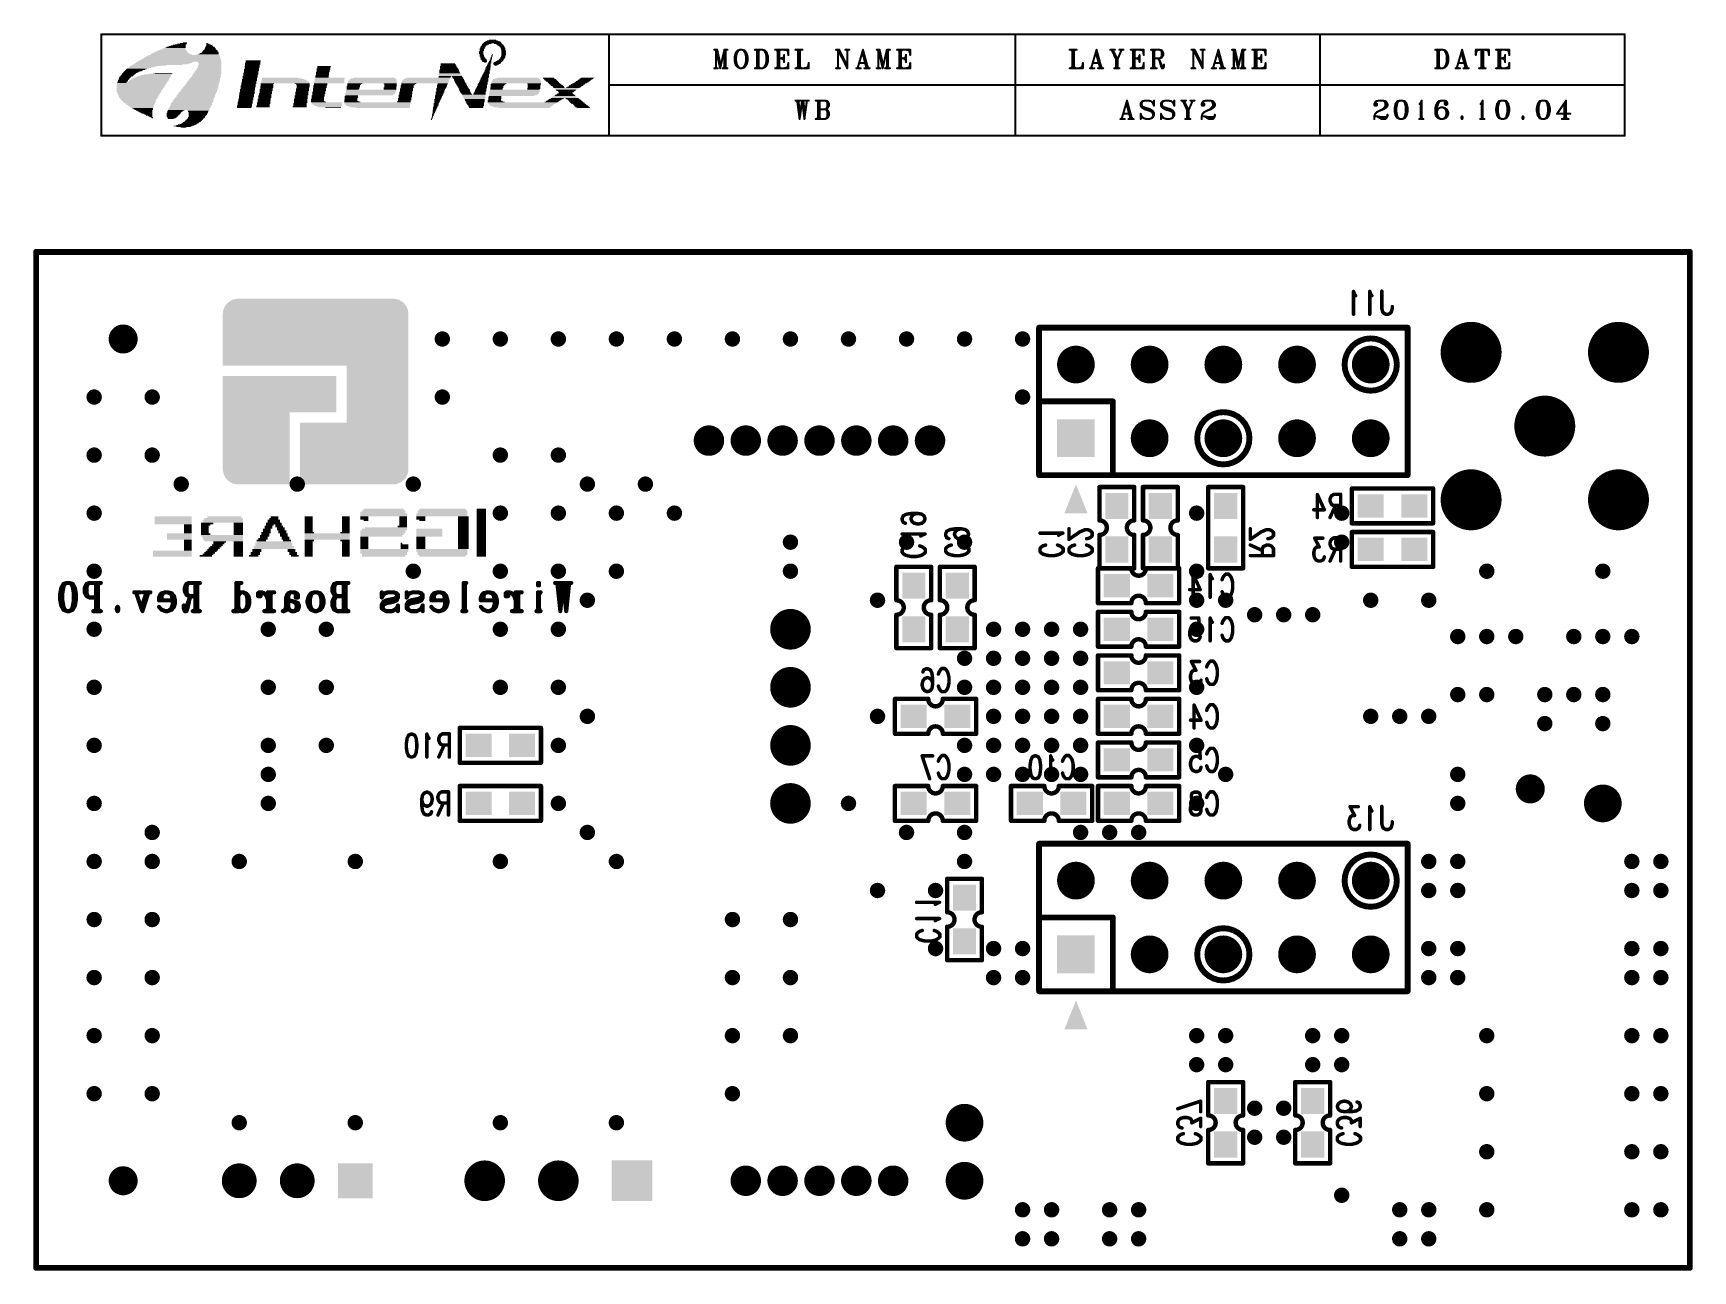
# Model space of a CAD drawing. Extents: x -0.1 to 57.1, y -0.1 to 42.5.
import ezdxf

# ---------------------------------------------------------------- set-up
doc = ezdxf.new("R2010")
doc.units = 0
doc.header["$MEASUREMENT"] = 0
doc.layers.get('0').update_dxf_attribs({"linetype": 'CONTINUOUS'})
doc.layers.add('03_ASSY2_GBR', color=2, linetype='CONTINUOUS')

# ---------------------------------------------------------------- blocks, each defined once
blk = doc.blocks.new('ROUND_8')
at = {"const_width": 0.65}
blk.add_lwpolyline([(-0.325, 0, 1), (0.325, 0, 1)], format="xyb", close=True, dxfattribs=at)
blk = doc.blocks.new('SQUARE_12')
blk.add_solid([(0.65, 0.65), (0.65, -0.65), (-0.65, 0.65), (-0.65, -0.65)])
blk = doc.blocks.new('ROUND_18')
at = {"const_width": 0.7}
blk.add_lwpolyline([(-0.35, 0, 1), (0.35, 0, 1)], format="xyb", close=True, dxfattribs=at)
blk = doc.blocks.new('SQUARE_24')
blk.add_solid([(0.7, 0.7), (0.7, -0.7), (-0.7, 0.7), (-0.7, -0.7)])
blk = doc.blocks.new('ROUND_131')
at = {"const_width": 0.6}
blk.add_lwpolyline([(-0.3, 0, 1), (0.3, 0, 1)], format="xyb", close=True, dxfattribs=at)
blk = doc.blocks.new('SQUARE_132')
blk.add_solid([(0.6, 0.6), (0.6, -0.6), (-0.6, 0.6), (-0.6, -0.6)])
blk = doc.blocks.new('ROUND_133')
at = {"const_width": 0.525}
blk.add_lwpolyline([(-0.2625, 0, 1), (0.2625, 0, 1)], format="xyb", close=True, dxfattribs=at)
blk = doc.blocks.new('ROUND_134')
at = {"const_width": 1.05}
blk.add_lwpolyline([(-0.525, 0, 1), (0.525, 0, 1)], format="xyb", close=True, dxfattribs=at)
blk = doc.blocks.new('RECTANGLE_136')
blk.add_solid([(0.4, 0.45), (0.4, -0.45), (-0.4, 0.45), (-0.4, -0.45)])
blk = doc.blocks.new('RECTANGLE_139')
blk.add_solid([(0.45, 0.4), (0.45, -0.4), (-0.45, 0.4), (-0.45, -0.4)])
blk = doc.blocks.new('ROUND_181')
at = {"const_width": 0.5}
blk.add_lwpolyline([(-0.25, 0, 1), (0.25, 0, 1)], format="xyb", close=True, dxfattribs=at)
blk = doc.blocks.new('ROUND_182')
at = {"const_width": 0.265}
blk.add_lwpolyline([(-0.1325, 0, 1), (0.1325, 0, 1)], format="xyb", close=True, dxfattribs=at)
blk = doc.blocks.new('ROUND_1')
at = {"const_width": 0.1016}
blk.add_lwpolyline([(-0.0508, 0, 1), (0.0508, 0, 1)], format="xyb", close=True, dxfattribs=at)
blk = doc.blocks.new('ROUND_4')
at = {"const_width": 0.06}
blk.add_lwpolyline([(-0.03, 0, 1), (0.03, 0, 1)], format="xyb", close=True, dxfattribs=at)
blk = doc.blocks.new('ROUND_3')
at = {"const_width": 0.0762}
blk.add_lwpolyline([(-0.0381, 0, 1), (0.0381, 0, 1)], format="xyb", close=True, dxfattribs=at)
blk = doc.blocks.new('ROUND_6')
at = {"const_width": 0.035}
blk.add_lwpolyline([(-0.0175, 0, 1), (0.0175, 0, 1)], format="xyb", close=True, dxfattribs=at)
blk = doc.blocks.new('ROUND_152')
at = {"const_width": 0.07112}
blk.add_lwpolyline([(-0.03556, 0, 1), (0.03556, 0, 1)], format="xyb", close=True, dxfattribs=at)

msp = doc.modelspace()

# ---------------------------------------------------------------- linework, layer by layer
at = {"layer": '03_ASSY2_GBR'}
for points, const_width in [([(19.75, 42.5), (2.25, 42.5)], 0.07), ([(2.25, 42.5), (2.25, 39)], 0.07), ([(19.75, 42.5), (54.75, 42.5)], 0.07), ([(19.75, 42.5), (19.75, 39)], 0.07), ([(33.75, 42.5), (33.75, 39)], 0.07), ([(44.25, 42.5), (44.25, 39)], 0.07), ([(54.75, 42.5), (54.75, 39)], 0.07), ([(23.373, 41.964), (23.473, 41.964)], 0.07), ([(23.391, 41.964), (23.432, 41.943)], 0.07), ([(23.432, 41.964), (23.432, 41.36)], 0.07), ([(23.432, 41.964), (23.577, 41.328)], 0.07), ([(23.454, 41.964), (23.577, 41.423)], 0.07), ([(23.473, 41.964), (23.596, 41.423)], 0.07), ([(23.723, 41.964), (23.577, 41.328)], 0.07), ([(23.723, 41.964), (23.723, 41.328)], 0.07), ([(23.723, 41.964), (23.828, 41.964)], 0.07), ([(23.741, 41.943), (23.741, 41.36)], 0.07), ([(23.764, 41.964), (23.764, 41.328)], 0.07), ([(23.782, 41.964), (23.764, 41.911)], 0.07), ([(23.805, 41.964), (23.764, 41.943)], 0.07), ([(24.1, 41.816), (24.073, 41.699)], 0.07), ([(24.127, 41.88), (24.1, 41.816)], 0.07), ([(24.127, 41.816), (24.1, 41.731)], 0.07), ([(24.1, 41.731), (24.1, 41.572)], 0.07), ([(24.186, 41.943), (24.127, 41.88)], 0.07), ([(24.154, 41.88), (24.127, 41.816)], 0.07), ([(24.154, 41.848), (24.127, 41.731)], 0.07), ([(24.127, 41.731), (24.127, 41.572)], 0.07), ([(24.214, 41.943), (24.154, 41.848)], 0.07), ([(24.268, 41.964), (24.186, 41.943)], 0.07), ([(24.268, 41.964), (24.214, 41.943)], 0.07), ([(24.327, 41.964), (24.268, 41.964)], 0.07), ([(24.414, 41.943), (24.327, 41.964)], 0.07), ([(24.382, 41.943), (24.327, 41.964)], 0.07), ([(24.441, 41.848), (24.382, 41.943)], 0.07), ([(24.468, 41.88), (24.414, 41.943)], 0.07), ([(24.468, 41.816), (24.441, 41.88)], 0.07), ([(24.468, 41.731), (24.441, 41.848)], 0.07), ([(24.496, 41.816), (24.468, 41.88)], 0.07), ([(24.496, 41.731), (24.468, 41.816)], 0.07), ([(24.468, 41.572), (24.468, 41.731)], 0.07), ([(24.528, 41.699), (24.496, 41.816)], 0.07), ([(24.496, 41.572), (24.496, 41.731)], 0.07), ([(24.773, 41.964), (25.036, 41.964)], 0.07), ([(24.795, 41.964), (24.85, 41.943)], 0.07), ([(24.823, 41.964), (24.85, 41.911)], 0.07), ([(24.85, 41.964), (24.85, 41.328)], 0.07), ([(24.877, 41.943), (24.877, 41.36)], 0.07), ([(24.904, 41.964), (24.904, 41.328)], 0.07), ([(24.932, 41.964), (24.904, 41.911)], 0.07), ([(24.959, 41.964), (24.904, 41.943)], 0.07), ([(25.036, 41.964), (25.118, 41.943)], 0.07), ([(25.036, 41.964), (25.091, 41.943)], 0.07), ([(25.091, 41.943), (25.146, 41.848)], 0.07), ([(25.118, 41.943), (25.173, 41.88)], 0.07), ([(25.146, 41.88), (25.173, 41.816)], 0.07), ([(25.146, 41.848), (25.173, 41.731)], 0.07), ([(25.173, 41.88), (25.2, 41.816)], 0.07), ([(25.173, 41.816), (25.2, 41.731)], 0.07), ([(25.173, 41.731), (25.173, 41.572)], 0.07), ([(25.2, 41.816), (25.228, 41.731)], 0.07), ([(25.2, 41.731), (25.2, 41.572)], 0.07), ([(25.228, 41.731), (25.228, 41.572)], 0.07), ([(25.473, 41.964), (25.928, 41.964)], 0.07), ([(25.5, 41.964), (25.554, 41.943)], 0.07), ([(25.527, 41.964), (25.554, 41.911)], 0.07), ([(25.554, 41.964), (25.554, 41.328)], 0.07), ([(25.582, 41.943), (25.582, 41.36)], 0.07), ([(25.614, 41.964), (25.614, 41.328)], 0.07), ([(25.641, 41.964), (25.614, 41.911)], 0.07), ([(25.668, 41.964), (25.614, 41.943)], 0.07), ([(25.782, 41.731), (25.727, 41.667)], 0.07), ([(25.782, 41.784), (25.755, 41.667)], 0.07), ([(25.782, 41.964), (25.928, 41.943)], 0.07), ([(25.782, 41.784), (25.782, 41.54)], 0.07), ([(25.841, 41.964), (25.928, 41.911)], 0.07), ([(25.868, 41.964), (25.928, 41.88)], 0.07), ([(25.896, 41.964), (25.928, 41.784)], 0.07), ([(25.928, 41.964), (25.928, 41.784)], 0.07), ([(26.173, 41.964), (26.414, 41.964)], 0.07), ([(26.2, 41.964), (26.264, 41.943)], 0.07), ([(26.232, 41.964), (26.264, 41.911)], 0.07), ([(26.264, 41.964), (26.264, 41.328)], 0.07), ([(26.291, 41.943), (26.291, 41.36)], 0.07), ([(26.323, 41.964), (26.323, 41.328)], 0.07), ([(26.355, 41.964), (26.323, 41.911)], 0.07), ([(26.382, 41.964), (26.323, 41.943)], 0.07), ([(27.572, 41.964), (27.682, 41.964)], 0.07), ([(27.591, 41.964), (27.636, 41.943)], 0.07), ([(27.636, 41.964), (27.636, 41.36)], 0.07), ([(27.636, 41.964), (27.955, 41.328)], 0.07), ([(27.663, 41.964), (27.932, 41.423)], 0.07), ([(27.682, 41.964), (27.955, 41.423)], 0.07), ([(27.891, 41.964), (28.027, 41.964)], 0.07), ([(27.914, 41.964), (27.955, 41.943)], 0.07), ([(28.005, 41.964), (27.955, 41.943)], 0.07), ([(27.955, 41.943), (27.955, 41.328)], 0.07), ([(28.5, 41.964), (28.323, 41.36)], 0.07), ([(28.473, 41.88), (28.623, 41.328)], 0.07), ([(28.5, 41.964), (28.673, 41.328)], 0.07), ([(28.5, 41.88), (28.65, 41.328)], 0.07), ([(28.972, 41.964), (29.073, 41.964)], 0.07), ([(28.991, 41.964), (29.032, 41.943)], 0.07), ([(29.032, 41.964), (29.032, 41.36)], 0.07), ([(29.032, 41.964), (29.177, 41.328)], 0.07), ([(29.054, 41.964), (29.177, 41.423)], 0.07), ([(29.073, 41.964), (29.195, 41.423)], 0.07), ([(29.323, 41.964), (29.177, 41.328)], 0.07), ([(29.323, 41.964), (29.323, 41.328)], 0.07), ([(29.323, 41.964), (29.427, 41.964)], 0.07), ([(29.341, 41.943), (29.341, 41.36)], 0.07), ([(29.364, 41.964), (29.364, 41.328)], 0.07), ([(29.382, 41.964), (29.364, 41.911)], 0.07), ([(29.405, 41.964), (29.364, 41.943)], 0.07), ([(29.672, 41.964), (30.127, 41.964)], 0.07), ([(29.7, 41.964), (29.754, 41.943)], 0.07), ([(29.727, 41.964), (29.754, 41.911)], 0.07), ([(29.754, 41.964), (29.754, 41.328)], 0.07), ([(29.782, 41.943), (29.782, 41.36)], 0.07), ([(29.814, 41.964), (29.814, 41.328)], 0.07), ([(29.841, 41.964), (29.814, 41.911)], 0.07), ([(29.868, 41.964), (29.814, 41.943)], 0.07), ([(29.982, 41.731), (29.927, 41.667)], 0.07), ([(29.982, 41.784), (29.955, 41.667)], 0.07), ([(29.982, 41.964), (30.127, 41.943)], 0.07), ([(29.982, 41.784), (29.982, 41.54)], 0.07), ([(30.041, 41.964), (30.127, 41.911)], 0.07), ([(30.068, 41.964), (30.127, 41.88)], 0.07), ([(30.096, 41.964), (30.127, 41.784)], 0.07), ([(30.127, 41.964), (30.127, 41.784)], 0.07), ([(35.623, 41.964), (35.864, 41.964)], 0.07), ([(35.65, 41.964), (35.714, 41.943)], 0.07), ([(35.682, 41.964), (35.714, 41.911)], 0.07), ([(35.714, 41.964), (35.714, 41.328)], 0.07), ([(35.741, 41.943), (35.741, 41.36)], 0.07), ([(35.773, 41.964), (35.773, 41.328)], 0.07), ([(35.805, 41.964), (35.773, 41.911)], 0.07), ([(35.832, 41.964), (35.773, 41.943)], 0.07), ([(36.55, 41.964), (36.373, 41.36)], 0.07), ([(36.523, 41.88), (36.673, 41.328)], 0.07), ([(36.55, 41.964), (36.723, 41.328)], 0.07), ([(36.55, 41.88), (36.7, 41.328)], 0.07), ([(37.023, 41.964), (37.182, 41.964)], 0.07), ([(37.045, 41.964), (37.091, 41.943)], 0.07), ([(37.068, 41.964), (37.223, 41.636)], 0.07), ([(37.091, 41.964), (37.245, 41.636)], 0.07), ([(37.109, 41.964), (37.273, 41.636)], 0.07), ([(37.159, 41.964), (37.109, 41.943)], 0.07), ([(37.405, 41.943), (37.273, 41.636)], 0.07), ([(37.336, 41.964), (37.478, 41.964)], 0.07), ([(37.364, 41.964), (37.405, 41.943)], 0.07), ([(37.45, 41.964), (37.405, 41.943)], 0.07), ([(37.723, 41.964), (38.178, 41.964)], 0.07), ([(37.75, 41.964), (37.804, 41.943)], 0.07), ([(37.777, 41.964), (37.804, 41.911)], 0.07), ([(37.804, 41.964), (37.804, 41.328)], 0.07), ([(37.832, 41.943), (37.832, 41.36)], 0.07), ([(37.864, 41.964), (37.864, 41.328)], 0.07), ([(37.891, 41.964), (37.864, 41.911)], 0.07), ([(37.918, 41.964), (37.864, 41.943)], 0.07), ([(38.032, 41.731), (37.977, 41.667)], 0.07), ([(38.032, 41.784), (38.005, 41.667)], 0.07), ([(38.032, 41.964), (38.178, 41.943)], 0.07), ([(38.032, 41.784), (38.032, 41.54)], 0.07), ([(38.091, 41.964), (38.178, 41.911)], 0.07), ([(38.118, 41.964), (38.178, 41.88)], 0.07), ([(38.146, 41.964), (38.178, 41.784)], 0.07), ([(38.178, 41.964), (38.178, 41.784)], 0.07), ([(38.423, 41.964), (38.723, 41.964)], 0.07), ([(38.445, 41.964), (38.495, 41.943)], 0.07), ([(38.473, 41.964), (38.495, 41.911)], 0.07), ([(38.495, 41.964), (38.495, 41.328)], 0.07), ([(38.523, 41.943), (38.523, 41.36)], 0.07), ([(38.545, 41.964), (38.545, 41.328)], 0.07), ([(38.573, 41.964), (38.545, 41.911)], 0.07), ([(38.595, 41.964), (38.545, 41.943)], 0.07), ([(38.723, 41.964), (38.8, 41.943)], 0.07), ([(38.723, 41.964), (38.773, 41.943)], 0.07), ([(38.773, 41.943), (38.8, 41.88)], 0.07), ([(38.8, 41.752), (38.773, 41.699)], 0.07), ([(38.8, 41.943), (38.823, 41.911)], 0.07), ([(38.8, 41.911), (38.823, 41.848)], 0.07), ([(38.8, 41.88), (38.8, 41.752)], 0.07), ([(38.823, 41.784), (38.8, 41.731)], 0.07), ([(38.823, 41.731), (38.8, 41.699)], 0.07), ([(38.823, 41.911), (38.85, 41.848)], 0.07), ([(38.823, 41.848), (38.823, 41.784)], 0.07), ([(38.85, 41.784), (38.823, 41.731)], 0.07), ([(38.85, 41.848), (38.85, 41.784)], 0.07), ([(39.822, 41.964), (39.932, 41.964)], 0.07), ([(39.841, 41.964), (39.886, 41.943)], 0.07), ([(39.886, 41.964), (39.886, 41.36)], 0.07), ([(39.886, 41.964), (40.205, 41.328)], 0.07), ([(39.913, 41.964), (40.182, 41.423)], 0.07), ([(39.932, 41.964), (40.205, 41.423)], 0.07), ([(40.141, 41.964), (40.277, 41.964)], 0.07), ([(40.164, 41.964), (40.205, 41.943)], 0.07), ([(40.255, 41.964), (40.205, 41.943)], 0.07), ([(40.205, 41.943), (40.205, 41.328)], 0.07), ([(40.75, 41.964), (40.573, 41.36)], 0.07), ([(40.723, 41.88), (40.873, 41.328)], 0.07), ([(40.75, 41.964), (40.923, 41.328)], 0.07), ([(40.75, 41.88), (40.9, 41.328)], 0.07), ([(41.222, 41.964), (41.323, 41.964)], 0.07), ([(41.241, 41.964), (41.282, 41.943)], 0.07), ([(41.282, 41.964), (41.282, 41.36)], 0.07), ([(41.282, 41.964), (41.427, 41.328)], 0.07), ([(41.304, 41.964), (41.427, 41.423)], 0.07), ([(41.323, 41.964), (41.445, 41.423)], 0.07), ([(41.573, 41.964), (41.427, 41.328)], 0.07), ([(41.573, 41.964), (41.573, 41.328)], 0.07), ([(41.573, 41.964), (41.677, 41.964)], 0.07), ([(41.591, 41.943), (41.591, 41.36)], 0.07), ([(41.614, 41.964), (41.614, 41.328)], 0.07), ([(41.632, 41.964), (41.614, 41.911)], 0.07), ([(41.655, 41.964), (41.614, 41.943)], 0.07), ([(41.922, 41.964), (42.377, 41.964)], 0.07), ([(41.95, 41.964), (42.004, 41.943)], 0.07), ([(41.977, 41.964), (42.004, 41.911)], 0.07), ([(42.004, 41.964), (42.004, 41.328)], 0.07), ([(42.032, 41.943), (42.032, 41.36)], 0.07), ([(42.064, 41.964), (42.064, 41.328)], 0.07), ([(42.091, 41.964), (42.064, 41.911)], 0.07), ([(42.118, 41.964), (42.064, 41.943)], 0.07), ([(42.232, 41.731), (42.177, 41.667)], 0.07), ([(42.232, 41.784), (42.205, 41.667)], 0.07), ([(42.232, 41.964), (42.377, 41.943)], 0.07), ([(42.232, 41.784), (42.232, 41.54)], 0.07), ([(42.291, 41.964), (42.377, 41.911)], 0.07), ([(42.318, 41.964), (42.377, 41.88)], 0.07), ([(42.346, 41.964), (42.377, 41.784)], 0.07), ([(42.377, 41.964), (42.377, 41.784)], 0.07), ([(48.223, 41.964), (48.486, 41.964)], 0.07), ([(48.245, 41.964), (48.3, 41.943)], 0.07), ([(48.273, 41.964), (48.3, 41.911)], 0.07), ([(48.3, 41.964), (48.3, 41.328)], 0.07), ([(48.327, 41.943), (48.327, 41.36)], 0.07), ([(48.354, 41.964), (48.354, 41.328)], 0.07), ([(48.382, 41.964), (48.354, 41.911)], 0.07), ([(48.409, 41.964), (48.354, 41.943)], 0.07), ([(48.486, 41.964), (48.568, 41.943)], 0.07), ([(48.486, 41.964), (48.541, 41.943)], 0.07), ([(48.541, 41.943), (48.596, 41.848)], 0.07), ([(48.568, 41.943), (48.623, 41.88)], 0.07), ([(48.596, 41.88), (48.623, 41.816)], 0.07), ([(48.596, 41.848), (48.623, 41.731)], 0.07), ([(48.623, 41.88), (48.65, 41.816)], 0.07), ([(48.623, 41.816), (48.65, 41.731)], 0.07), ([(48.623, 41.731), (48.623, 41.572)], 0.07), ([(48.65, 41.816), (48.678, 41.731)], 0.07), ([(48.65, 41.731), (48.65, 41.572)], 0.07), ([(48.678, 41.731), (48.678, 41.572)], 0.07), ([(49.15, 41.964), (48.973, 41.36)], 0.07), ([(49.123, 41.88), (49.273, 41.328)], 0.07), ([(49.15, 41.964), (49.323, 41.328)], 0.07), ([(49.15, 41.88), (49.3, 41.328)], 0.07), ([(49.623, 41.964), (49.623, 41.784)], 0.07), ([(49.623, 41.964), (50.077, 41.964)], 0.07), ([(49.65, 41.964), (49.623, 41.784)], 0.07), ([(49.677, 41.964), (49.623, 41.88)], 0.07), ([(49.704, 41.964), (49.623, 41.911)], 0.07), ([(49.764, 41.964), (49.623, 41.943)], 0.07), ([(49.818, 41.964), (49.818, 41.328)], 0.07), ([(49.85, 41.943), (49.85, 41.36)], 0.07), ([(49.877, 41.964), (49.877, 41.328)], 0.07), ([(49.932, 41.964), (50.077, 41.943)], 0.07), ([(49.991, 41.964), (50.077, 41.911)], 0.07), ([(50.018, 41.964), (50.077, 41.88)], 0.07), ([(50.046, 41.964), (50.077, 41.784)], 0.07), ([(50.077, 41.964), (50.077, 41.784)], 0.07), ([(50.322, 41.964), (50.777, 41.964)], 0.07), ([(50.35, 41.964), (50.404, 41.943)], 0.07), ([(50.377, 41.964), (50.404, 41.911)], 0.07), ([(50.404, 41.964), (50.404, 41.328)], 0.07), ([(50.432, 41.943), (50.432, 41.36)], 0.07), ([(50.464, 41.964), (50.464, 41.328)], 0.07), ([(50.491, 41.964), (50.464, 41.911)], 0.07), ([(50.518, 41.964), (50.464, 41.943)], 0.07), ([(50.632, 41.731), (50.577, 41.667)], 0.07), ([(50.632, 41.784), (50.605, 41.667)], 0.07), ([(50.632, 41.964), (50.777, 41.943)], 0.07), ([(50.632, 41.784), (50.632, 41.54)], 0.07), ([(50.691, 41.964), (50.777, 41.911)], 0.07), ([(50.718, 41.964), (50.777, 41.88)], 0.07), ([(50.746, 41.964), (50.777, 41.784)], 0.07), ([(50.777, 41.964), (50.777, 41.784)], 0.07), ([(23.373, 41.328), (23.495, 41.328)], 0.07), ([(23.432, 41.36), (23.391, 41.328)], 0.07), ([(23.432, 41.36), (23.473, 41.328)], 0.07), ([(23.659, 41.328), (23.828, 41.328)], 0.07), ([(23.723, 41.36), (23.682, 41.328)], 0.07), ([(23.723, 41.392), (23.7, 41.328)], 0.07), ([(23.764, 41.392), (23.782, 41.328)], 0.07), ([(23.764, 41.36), (23.805, 41.328)], 0.07), ([(24.073, 41.699), (24.073, 41.604)], 0.07), ([(24.073, 41.604), (24.1, 41.477)], 0.07), ([(24.1, 41.572), (24.127, 41.477)], 0.07), ([(24.1, 41.477), (24.127, 41.423)], 0.07), ([(24.127, 41.572), (24.154, 41.455)], 0.07), ([(24.127, 41.477), (24.154, 41.423)], 0.07), ([(24.127, 41.423), (24.186, 41.36)], 0.07), ([(24.154, 41.455), (24.214, 41.36)], 0.07), ([(24.186, 41.36), (24.268, 41.328)], 0.07), ([(24.214, 41.36), (24.268, 41.328)], 0.07), ([(24.268, 41.328), (24.327, 41.328)], 0.07), ([(24.327, 41.328), (24.414, 41.36)], 0.07), ([(24.327, 41.328), (24.382, 41.36)], 0.07), ([(24.382, 41.36), (24.441, 41.455)], 0.07), ([(24.414, 41.36), (24.468, 41.423)], 0.07), ([(24.441, 41.455), (24.468, 41.572)], 0.07), ([(24.441, 41.423), (24.468, 41.477)], 0.07), ([(24.468, 41.477), (24.496, 41.572)], 0.07), ([(24.468, 41.423), (24.496, 41.477)], 0.07), ([(24.496, 41.477), (24.528, 41.604)], 0.07), ([(24.528, 41.604), (24.528, 41.699)], 0.07), ([(25.036, 41.328), (24.773, 41.328)], 0.07), ([(24.85, 41.36), (24.795, 41.328)], 0.07), ([(24.85, 41.392), (24.823, 41.328)], 0.07), ([(24.904, 41.392), (24.932, 41.328)], 0.07), ([(24.904, 41.36), (24.959, 41.328)], 0.07), ([(25.118, 41.36), (25.036, 41.328)], 0.07), ([(25.091, 41.36), (25.036, 41.328)], 0.07), ([(25.146, 41.455), (25.091, 41.36)], 0.07), ([(25.173, 41.423), (25.118, 41.36)], 0.07), ([(25.173, 41.572), (25.146, 41.455)], 0.07), ([(25.173, 41.477), (25.146, 41.423)], 0.07), ([(25.2, 41.572), (25.173, 41.477)], 0.07), ([(25.2, 41.477), (25.173, 41.423)], 0.07), ([(25.228, 41.572), (25.2, 41.477)], 0.07), ([(25.473, 41.328), (25.928, 41.328)], 0.07), ([(25.554, 41.36), (25.5, 41.328)], 0.07), ([(25.554, 41.392), (25.527, 41.328)], 0.07), ([(25.614, 41.667), (25.782, 41.667)], 0.07), ([(25.614, 41.392), (25.641, 41.328)], 0.07), ([(25.614, 41.36), (25.668, 41.328)], 0.07), ([(25.782, 41.699), (25.668, 41.667)], 0.07), ([(25.668, 41.667), (25.782, 41.636)], 0.07), ([(25.727, 41.667), (25.782, 41.604)], 0.07), ([(25.755, 41.667), (25.782, 41.54)], 0.07), ([(25.782, 41.328), (25.928, 41.36)], 0.07), ([(25.841, 41.328), (25.928, 41.392)], 0.07), ([(25.868, 41.328), (25.928, 41.423)], 0.07), ([(25.896, 41.328), (25.928, 41.508)], 0.07), ([(25.928, 41.328), (25.928, 41.508)], 0.07), ([(26.173, 41.328), (26.628, 41.328)], 0.07), ([(26.264, 41.36), (26.2, 41.328)], 0.07), ([(26.264, 41.392), (26.232, 41.328)], 0.07), ([(26.323, 41.392), (26.355, 41.328)], 0.07), ([(26.323, 41.36), (26.382, 41.328)], 0.07), ([(26.473, 41.328), (26.628, 41.36)], 0.07), ([(26.532, 41.328), (26.628, 41.392)], 0.07), ([(26.564, 41.328), (26.628, 41.423)], 0.07), ([(26.596, 41.328), (26.628, 41.508)], 0.07), ([(26.628, 41.328), (26.628, 41.508)], 0.07), ([(27.572, 41.328), (27.704, 41.328)], 0.07), ([(27.636, 41.36), (27.591, 41.328)], 0.07), ([(27.636, 41.36), (27.682, 41.328)], 0.07), ([(28.272, 41.328), (28.423, 41.328)], 0.07), ([(28.323, 41.36), (28.295, 41.328)], 0.07), ([(28.323, 41.36), (28.373, 41.328)], 0.07), ([(28.373, 41.508), (28.6, 41.508)], 0.07), ([(28.55, 41.328), (28.727, 41.328)], 0.07), ([(28.623, 41.36), (28.573, 41.328)], 0.07), ([(28.623, 41.392), (28.6, 41.328)], 0.07), ([(28.65, 41.392), (28.7, 41.328)], 0.07), ([(28.972, 41.328), (29.095, 41.328)], 0.07), ([(29.032, 41.36), (28.991, 41.328)], 0.07), ([(29.032, 41.36), (29.073, 41.328)], 0.07), ([(29.259, 41.328), (29.427, 41.328)], 0.07), ([(29.323, 41.36), (29.282, 41.328)], 0.07), ([(29.323, 41.392), (29.3, 41.328)], 0.07), ([(29.364, 41.392), (29.382, 41.328)], 0.07), ([(29.364, 41.36), (29.405, 41.328)], 0.07), ([(29.672, 41.328), (30.127, 41.328)], 0.07), ([(29.754, 41.36), (29.7, 41.328)], 0.07), ([(29.754, 41.392), (29.727, 41.328)], 0.07), ([(29.814, 41.667), (29.982, 41.667)], 0.07), ([(29.814, 41.392), (29.841, 41.328)], 0.07), ([(29.814, 41.36), (29.868, 41.328)], 0.07), ([(29.982, 41.699), (29.868, 41.667)], 0.07), ([(29.868, 41.667), (29.982, 41.636)], 0.07), ([(29.927, 41.667), (29.982, 41.604)], 0.07), ([(29.955, 41.667), (29.982, 41.54)], 0.07), ([(29.982, 41.328), (30.127, 41.36)], 0.07), ([(30.041, 41.328), (30.127, 41.392)], 0.07), ([(30.068, 41.328), (30.127, 41.423)], 0.07), ([(30.096, 41.328), (30.127, 41.508)], 0.07), ([(30.127, 41.328), (30.127, 41.508)], 0.07), ([(35.623, 41.328), (36.078, 41.328)], 0.07), ([(35.714, 41.36), (35.65, 41.328)], 0.07), ([(35.714, 41.392), (35.682, 41.328)], 0.07), ([(35.773, 41.392), (35.805, 41.328)], 0.07), ([(35.773, 41.36), (35.832, 41.328)], 0.07), ([(35.923, 41.328), (36.078, 41.36)], 0.07), ([(35.982, 41.328), (36.078, 41.392)], 0.07), ([(36.014, 41.328), (36.078, 41.423)], 0.07), ([(36.046, 41.328), (36.078, 41.508)], 0.07), ([(36.078, 41.328), (36.078, 41.508)], 0.07), ([(36.323, 41.328), (36.473, 41.328)], 0.07), ([(36.373, 41.36), (36.345, 41.328)], 0.07), ([(36.373, 41.36), (36.423, 41.328)], 0.07), ([(36.423, 41.508), (36.65, 41.508)], 0.07), ([(36.6, 41.328), (36.778, 41.328)], 0.07), ([(36.673, 41.36), (36.623, 41.328)], 0.07), ([(36.673, 41.392), (36.65, 41.328)], 0.07), ([(36.7, 41.392), (36.75, 41.328)], 0.07), ([(37.159, 41.328), (37.336, 41.328)], 0.07), ([(37.223, 41.36), (37.182, 41.328)], 0.07), ([(37.223, 41.392), (37.2, 41.328)], 0.07), ([(37.223, 41.636), (37.223, 41.328)], 0.07), ([(37.245, 41.636), (37.245, 41.36)], 0.07), ([(37.273, 41.636), (37.273, 41.328)], 0.07), ([(37.273, 41.392), (37.291, 41.328)], 0.07), ([(37.273, 41.36), (37.314, 41.328)], 0.07), ([(37.723, 41.328), (38.178, 41.328)], 0.07), ([(37.804, 41.36), (37.75, 41.328)], 0.07), ([(37.804, 41.392), (37.777, 41.328)], 0.07), ([(37.864, 41.667), (38.032, 41.667)], 0.07), ([(37.864, 41.392), (37.891, 41.328)], 0.07), ([(37.864, 41.36), (37.918, 41.328)], 0.07), ([(38.032, 41.699), (37.918, 41.667)], 0.07), ([(37.918, 41.667), (38.032, 41.636)], 0.07), ([(37.977, 41.667), (38.032, 41.604)], 0.07), ([(38.005, 41.667), (38.032, 41.54)], 0.07), ([(38.032, 41.328), (38.178, 41.36)], 0.07), ([(38.091, 41.328), (38.178, 41.392)], 0.07), ([(38.118, 41.328), (38.178, 41.423)], 0.07), ([(38.146, 41.328), (38.178, 41.508)], 0.07), ([(38.178, 41.328), (38.178, 41.508)], 0.07), ([(38.423, 41.328), (38.623, 41.328)], 0.07), ([(38.495, 41.36), (38.445, 41.328)], 0.07), ([(38.495, 41.392), (38.473, 41.328)], 0.07), ([(38.723, 41.667), (38.545, 41.667)], 0.07), ([(38.545, 41.392), (38.573, 41.328)], 0.07), ([(38.545, 41.36), (38.595, 41.328)], 0.07), ([(38.645, 41.667), (38.7, 41.636)], 0.07), ([(38.7, 41.636), (38.723, 41.572)], 0.07), ([(38.7, 41.636), (38.723, 41.604)], 0.07), ([(38.8, 41.699), (38.723, 41.667)], 0.07), ([(38.773, 41.699), (38.723, 41.667)], 0.07), ([(38.723, 41.604), (38.8, 41.423)], 0.07), ([(38.723, 41.572), (38.773, 41.392)], 0.07), ([(38.773, 41.455), (38.8, 41.392)], 0.07), ([(38.773, 41.392), (38.8, 41.328)], 0.07), ([(38.8, 41.423), (38.823, 41.392)], 0.07), ([(38.8, 41.392), (38.823, 41.36)], 0.07), ([(38.8, 41.328), (38.85, 41.328)], 0.07), ([(38.823, 41.392), (38.85, 41.392)], 0.07), ([(38.823, 41.36), (38.85, 41.36)], 0.07), ([(38.85, 41.392), (38.878, 41.423)], 0.07), ([(38.85, 41.328), (38.878, 41.392)], 0.07), ([(38.878, 41.392), (38.878, 41.455)], 0.07), ([(39.822, 41.328), (39.954, 41.328)], 0.07), ([(39.886, 41.36), (39.841, 41.328)], 0.07), ([(39.886, 41.36), (39.932, 41.328)], 0.07), ([(40.522, 41.328), (40.673, 41.328)], 0.07), ([(40.573, 41.36), (40.545, 41.328)], 0.07), ([(40.573, 41.36), (40.623, 41.328)], 0.07), ([(40.623, 41.508), (40.85, 41.508)], 0.07), ([(40.8, 41.328), (40.977, 41.328)], 0.07), ([(40.873, 41.36), (40.823, 41.328)], 0.07), ([(40.873, 41.392), (40.85, 41.328)], 0.07), ([(40.9, 41.392), (40.95, 41.328)], 0.07), ([(41.222, 41.328), (41.345, 41.328)], 0.07), ([(41.282, 41.36), (41.241, 41.328)], 0.07), ([(41.282, 41.36), (41.323, 41.328)], 0.07), ([(41.509, 41.328), (41.677, 41.328)], 0.07), ([(41.573, 41.36), (41.532, 41.328)], 0.07), ([(41.573, 41.392), (41.55, 41.328)], 0.07), ([(41.614, 41.392), (41.632, 41.328)], 0.07), ([(41.614, 41.36), (41.655, 41.328)], 0.07), ([(41.922, 41.328), (42.377, 41.328)], 0.07), ([(42.004, 41.36), (41.95, 41.328)], 0.07), ([(42.004, 41.392), (41.977, 41.328)], 0.07), ([(42.064, 41.667), (42.232, 41.667)], 0.07), ([(42.064, 41.392), (42.091, 41.328)], 0.07), ([(42.064, 41.36), (42.118, 41.328)], 0.07), ([(42.232, 41.699), (42.118, 41.667)], 0.07), ([(42.118, 41.667), (42.232, 41.636)], 0.07), ([(42.177, 41.667), (42.232, 41.604)], 0.07), ([(42.205, 41.667), (42.232, 41.54)], 0.07), ([(42.232, 41.328), (42.377, 41.36)], 0.07), ([(42.291, 41.328), (42.377, 41.392)], 0.07), ([(42.318, 41.328), (42.377, 41.423)], 0.07), ([(42.346, 41.328), (42.377, 41.508)], 0.07), ([(42.377, 41.328), (42.377, 41.508)], 0.07), ([(48.486, 41.328), (48.223, 41.328)], 0.07), ([(48.3, 41.36), (48.245, 41.328)], 0.07), ([(48.3, 41.392), (48.273, 41.328)], 0.07), ([(48.354, 41.392), (48.382, 41.328)], 0.07), ([(48.354, 41.36), (48.409, 41.328)], 0.07), ([(48.568, 41.36), (48.486, 41.328)], 0.07), ([(48.541, 41.36), (48.486, 41.328)], 0.07), ([(48.596, 41.455), (48.541, 41.36)], 0.07), ([(48.623, 41.423), (48.568, 41.36)], 0.07), ([(48.623, 41.572), (48.596, 41.455)], 0.07), ([(48.623, 41.477), (48.596, 41.423)], 0.07), ([(48.65, 41.572), (48.623, 41.477)], 0.07), ([(48.65, 41.477), (48.623, 41.423)], 0.07), ([(48.678, 41.572), (48.65, 41.477)], 0.07), ([(48.923, 41.328), (49.073, 41.328)], 0.07), ([(48.973, 41.36), (48.945, 41.328)], 0.07), ([(48.973, 41.36), (49.023, 41.328)], 0.07), ([(49.023, 41.508), (49.25, 41.508)], 0.07), ([(49.2, 41.328), (49.378, 41.328)], 0.07), ([(49.273, 41.36), (49.223, 41.328)], 0.07), ([(49.273, 41.392), (49.25, 41.328)], 0.07), ([(49.3, 41.392), (49.35, 41.328)], 0.07), ([(49.736, 41.328), (49.959, 41.328)], 0.07), ([(49.818, 41.36), (49.764, 41.328)], 0.07), ([(49.818, 41.392), (49.791, 41.328)], 0.07), ([(49.877, 41.392), (49.905, 41.328)], 0.07), ([(49.877, 41.36), (49.932, 41.328)], 0.07), ([(50.322, 41.328), (50.777, 41.328)], 0.07), ([(50.404, 41.36), (50.35, 41.328)], 0.07), ([(50.404, 41.392), (50.377, 41.328)], 0.07), ([(50.464, 41.667), (50.632, 41.667)], 0.07), ([(50.464, 41.392), (50.491, 41.328)], 0.07), ([(50.464, 41.36), (50.518, 41.328)], 0.07), ([(50.632, 41.699), (50.518, 41.667)], 0.07), ([(50.518, 41.667), (50.632, 41.636)], 0.07), ([(50.577, 41.667), (50.632, 41.604)], 0.07), ([(50.605, 41.667), (50.632, 41.54)], 0.07), ([(50.632, 41.328), (50.777, 41.36)], 0.07), ([(50.691, 41.328), (50.777, 41.392)], 0.07), ([(50.718, 41.328), (50.777, 41.423)], 0.07), ([(50.746, 41.328), (50.777, 41.508)], 0.07), ([(50.777, 41.328), (50.777, 41.508)], 0.07), ([(19.75, 40.75), (54.75, 40.75)], 0.07), ([(26.173, 40.214), (26.336, 40.214)], 0.07), ([(26.191, 40.214), (26.254, 40.193)], 0.07), ([(26.213, 40.214), (26.254, 40.161)], 0.07), ([(26.232, 40.214), (26.314, 39.578)], 0.07), ([(26.254, 40.214), (26.314, 39.727)], 0.07), ([(26.273, 40.214), (26.336, 39.727)], 0.07), ([(26.295, 40.214), (26.273, 40.161)], 0.07), ([(26.314, 40.214), (26.273, 40.193)], 0.07), ([(26.4, 40.214), (26.336, 39.727)], 0.07), ([(26.4, 40.214), (26.482, 39.578)], 0.07), ([(26.4, 40.214), (26.441, 40.214)], 0.07), ([(26.418, 40.214), (26.482, 39.727)], 0.07), ([(26.441, 40.214), (26.5, 39.727)], 0.07), ([(26.5, 40.214), (26.628, 40.214)], 0.07), ([(26.564, 40.193), (26.5, 39.727)], 0.07), ([(26.523, 40.214), (26.564, 40.193)], 0.07), ([(26.605, 40.214), (26.564, 40.193)], 0.07), ([(26.873, 40.214), (27.191, 40.214)], 0.07), ([(26.895, 40.214), (26.95, 40.193)], 0.07), ([(26.923, 40.214), (26.95, 40.161)], 0.07), ([(26.95, 40.214), (26.95, 39.578)], 0.07), ([(26.977, 40.193), (26.977, 39.61)], 0.07), ([(27.004, 40.214), (27.004, 39.578)], 0.07), ([(27.032, 40.214), (27.004, 40.161)], 0.07), ([(27.059, 40.214), (27.004, 40.193)], 0.07), ([(27.191, 40.214), (27.273, 40.193)], 0.07), ([(27.191, 40.214), (27.246, 40.193)], 0.07), ([(27.246, 40.193), (27.273, 40.13)], 0.07), ([(27.273, 40.193), (27.296, 40.161)], 0.07), ([(27.273, 40.161), (27.296, 40.098)], 0.07), ([(27.273, 40.13), (27.273, 40.002)], 0.07), ([(27.296, 40.034), (27.273, 39.981)], 0.07), ([(27.296, 40.161), (27.327, 40.098)], 0.07), ([(27.296, 40.098), (27.296, 40.034)], 0.07), ([(27.327, 40.034), (27.296, 39.981)], 0.07), ([(27.327, 40.098), (27.327, 40.034)], 0.07), ([(37.6, 40.214), (37.423, 39.61)], 0.07), ([(37.573, 40.13), (37.723, 39.578)], 0.07), ([(37.6, 40.214), (37.773, 39.578)], 0.07), ([(37.6, 40.13), (37.75, 39.578)], 0.07), ([(38.136, 40.193), (38.073, 40.13)], 0.07), ([(38.073, 40.13), (38.073, 40.034)], 0.07), ([(38.073, 40.034), (38.104, 39.981)], 0.07), ([(38.136, 40.193), (38.104, 40.13)], 0.07), ([(38.104, 40.13), (38.104, 40.066)], 0.07), ([(38.104, 40.066), (38.136, 40.002)], 0.07), ([(38.104, 40.034), (38.136, 39.981)], 0.07), ([(38.232, 40.214), (38.136, 40.193)], 0.07), ([(38.327, 40.214), (38.232, 40.214)], 0.07), ([(38.427, 40.193), (38.327, 40.214)], 0.07), ([(38.491, 40.13), (38.427, 40.193)], 0.07), ([(38.491, 40.13), (38.528, 40.214)], 0.07), ([(38.528, 40.034), (38.491, 40.13)], 0.07), ([(38.528, 40.214), (38.528, 40.034)], 0.07), ([(38.836, 40.193), (38.773, 40.13)], 0.07), ([(38.773, 40.13), (38.773, 40.034)], 0.07), ([(38.773, 40.034), (38.804, 39.981)], 0.07), ([(38.836, 40.193), (38.804, 40.13)], 0.07), ([(38.804, 40.13), (38.804, 40.066)], 0.07), ([(38.804, 40.066), (38.836, 40.002)], 0.07), ([(38.804, 40.034), (38.836, 39.981)], 0.07), ([(38.932, 40.214), (38.836, 40.193)], 0.07), ([(39.027, 40.214), (38.932, 40.214)], 0.07), ([(39.127, 40.193), (39.027, 40.214)], 0.07), ([(39.191, 40.13), (39.127, 40.193)], 0.07), ([(39.191, 40.13), (39.228, 40.214)], 0.07), ([(39.228, 40.034), (39.191, 40.13)], 0.07), ([(39.228, 40.214), (39.228, 40.034)], 0.07), ([(39.473, 40.214), (39.632, 40.214)], 0.07), ([(39.495, 40.214), (39.541, 40.193)], 0.07), ([(39.518, 40.214), (39.673, 39.886)], 0.07), ([(39.541, 40.214), (39.695, 39.886)], 0.07), ([(39.559, 40.214), (39.723, 39.886)], 0.07), ([(39.609, 40.214), (39.559, 40.193)], 0.07), ([(39.855, 40.193), (39.723, 39.886)], 0.07), ([(39.786, 40.214), (39.927, 40.214)], 0.07), ([(39.814, 40.214), (39.855, 40.193)], 0.07), ([(39.9, 40.214), (39.855, 40.193)], 0.07), ([(40.172, 40.098), (40.204, 40.161)], 0.07), ([(40.172, 40.066), (40.172, 40.098)], 0.07), ([(40.204, 40.034), (40.172, 40.066)], 0.07), ([(40.204, 40.161), (40.236, 40.193)], 0.07), ([(40.204, 40.13), (40.236, 40.13)], 0.07), ([(40.204, 40.098), (40.204, 40.066)], 0.07), ([(40.236, 40.098), (40.204, 40.098)], 0.07), ([(40.204, 40.066), (40.236, 40.066)], 0.07), ([(40.236, 40.034), (40.204, 40.034)], 0.07), ([(40.236, 40.193), (40.332, 40.214)], 0.07), ([(40.236, 40.13), (40.268, 40.098)], 0.07), ([(40.236, 40.066), (40.236, 40.098)], 0.07), ([(40.268, 40.066), (40.236, 40.034)], 0.07), ([(40.268, 40.098), (40.268, 40.066)], 0.07), ([(40.332, 40.214), (40.464, 40.214)], 0.07), ([(40.464, 40.214), (40.559, 40.193)], 0.07), ([(40.464, 40.214), (40.527, 40.193)], 0.07), ([(40.527, 40.193), (40.559, 40.098)], 0.07), ([(40.559, 40.034), (40.527, 39.981)], 0.07), ([(40.559, 40.193), (40.591, 40.161)], 0.07), ([(40.559, 40.161), (40.591, 40.098)], 0.07), ([(40.559, 40.098), (40.559, 40.034)], 0.07), ([(40.591, 40.034), (40.559, 39.981)], 0.07), ([(40.591, 40.161), (40.627, 40.098)], 0.07), ([(40.591, 40.098), (40.591, 40.034)], 0.07), ([(40.627, 40.034), (40.591, 39.981)], 0.07), ([(40.627, 40.098), (40.627, 40.034)], 0.07), ([(46.123, 40.098), (46.154, 40.161)], 0.07), ([(46.123, 40.066), (46.123, 40.098)], 0.07), ([(46.154, 40.034), (46.123, 40.066)], 0.07), ([(46.154, 40.161), (46.186, 40.193)], 0.07), ([(46.154, 40.13), (46.186, 40.13)], 0.07), ([(46.154, 40.098), (46.154, 40.066)], 0.07), ([(46.186, 40.098), (46.154, 40.098)], 0.07), ([(46.154, 40.066), (46.186, 40.066)], 0.07), ([(46.186, 40.034), (46.154, 40.034)], 0.07), ([(46.186, 40.193), (46.282, 40.214)], 0.07), ([(46.186, 40.13), (46.218, 40.098)], 0.07), ([(46.186, 40.066), (46.186, 40.098)], 0.07), ([(46.218, 40.066), (46.186, 40.034)], 0.07), ([(46.218, 40.098), (46.218, 40.066)], 0.07), ([(46.282, 40.214), (46.414, 40.214)], 0.07), ([(46.414, 40.214), (46.509, 40.193)], 0.07), ([(46.414, 40.214), (46.477, 40.193)], 0.07), ([(46.477, 40.193), (46.509, 40.098)], 0.07), ([(46.509, 40.034), (46.477, 39.981)], 0.07), ([(46.509, 40.193), (46.541, 40.161)], 0.07), ([(46.509, 40.161), (46.541, 40.098)], 0.07), ([(46.509, 40.098), (46.509, 40.034)], 0.07), ([(46.541, 40.034), (46.509, 39.981)], 0.07), ([(46.541, 40.161), (46.578, 40.098)], 0.07), ([(46.541, 40.098), (46.541, 40.034)], 0.07), ([(46.578, 40.034), (46.541, 39.981)], 0.07), ([(46.578, 40.098), (46.578, 40.034)], 0.07), ([(46.854, 40.098), (46.823, 39.949)], 0.07), ([(46.918, 40.193), (46.854, 40.098)], 0.07), ([(46.886, 40.098), (46.854, 39.981)], 0.07), ([(46.918, 40.161), (46.886, 40.098)], 0.07), ([(46.918, 40.13), (46.886, 39.981)], 0.07), ([(47.014, 40.214), (46.918, 40.193)], 0.07), ([(46.95, 40.193), (46.918, 40.13)], 0.07), ([(47.014, 40.214), (46.95, 40.193)], 0.07), ([(47.082, 40.214), (47.014, 40.214)], 0.07), ([(47.177, 40.193), (47.082, 40.214)], 0.07), ([(47.146, 40.193), (47.082, 40.214)], 0.07), ([(47.177, 40.13), (47.146, 40.193)], 0.07), ([(47.241, 40.098), (47.177, 40.193)], 0.07), ([(47.209, 40.098), (47.177, 40.161)], 0.07), ([(47.209, 39.981), (47.177, 40.13)], 0.07), ([(47.241, 39.981), (47.209, 40.098)], 0.07), ([(47.278, 39.949), (47.241, 40.098)], 0.07), ([(47.714, 40.13), (47.686, 40.098)], 0.07), ([(47.759, 40.214), (47.714, 40.13)], 0.07), ([(47.727, 40.161), (47.727, 39.578)], 0.07), ([(47.745, 40.161), (47.745, 39.61)], 0.07), ([(47.759, 40.214), (47.759, 39.578)], 0.07), ([(48.254, 40.066), (48.223, 39.949)], 0.07), ([(48.286, 40.13), (48.254, 40.066)], 0.07), ([(48.286, 40.066), (48.254, 39.949)], 0.07), ([(48.35, 40.193), (48.286, 40.13)], 0.07), ([(48.318, 40.13), (48.286, 40.066)], 0.07), ([(48.318, 40.098), (48.286, 39.981)], 0.07), ([(48.35, 40.161), (48.318, 40.098)], 0.07), ([(48.45, 40.214), (48.35, 40.193)], 0.07), ([(48.382, 40.193), (48.35, 40.161)], 0.07), ([(48.45, 40.214), (48.382, 40.193)], 0.07), ([(48.546, 40.214), (48.45, 40.214)], 0.07), ([(48.609, 40.193), (48.546, 40.214)], 0.07), ([(48.577, 40.161), (48.546, 40.13)], 0.07), ([(48.546, 40.13), (48.546, 40.098)], 0.07), ([(48.546, 40.098), (48.577, 40.066)], 0.07), ([(48.609, 40.161), (48.577, 40.161)], 0.07), ([(48.577, 40.13), (48.577, 40.098)], 0.07), ([(48.609, 40.13), (48.577, 40.13)], 0.07), ([(48.577, 40.098), (48.609, 40.098)], 0.07), ([(48.577, 40.066), (48.609, 40.066)], 0.07), ([(48.641, 40.13), (48.609, 40.193)], 0.07), ([(48.609, 40.098), (48.609, 40.13)], 0.07), ([(48.609, 40.066), (48.641, 40.098)], 0.07), ([(48.641, 40.098), (48.641, 40.13)], 0.07), ([(49.814, 40.13), (49.786, 40.098)], 0.07), ([(49.859, 40.214), (49.814, 40.13)], 0.07), ([(49.827, 40.161), (49.827, 39.578)], 0.07), ([(49.845, 40.161), (49.845, 39.61)], 0.07), ([(49.859, 40.214), (49.859, 39.578)], 0.07), ([(50.354, 40.098), (50.322, 39.949)], 0.07), ([(50.418, 40.193), (50.354, 40.098)], 0.07), ([(50.386, 40.098), (50.354, 39.981)], 0.07), ([(50.418, 40.161), (50.386, 40.098)], 0.07), ([(50.418, 40.13), (50.386, 39.981)], 0.07), ([(50.514, 40.214), (50.418, 40.193)], 0.07), ([(50.45, 40.193), (50.418, 40.13)], 0.07), ([(50.514, 40.214), (50.45, 40.193)], 0.07), ([(50.582, 40.214), (50.514, 40.214)], 0.07), ([(50.677, 40.193), (50.582, 40.214)], 0.07), ([(50.646, 40.193), (50.582, 40.214)], 0.07), ([(50.677, 40.13), (50.646, 40.193)], 0.07), ([(50.741, 40.098), (50.677, 40.193)], 0.07), ([(50.709, 40.098), (50.677, 40.161)], 0.07), ([(50.709, 39.981), (50.677, 40.13)], 0.07), ([(50.741, 39.981), (50.709, 40.098)], 0.07), ([(50.777, 39.949), (50.741, 40.098)], 0.07), ([(51.754, 40.098), (51.722, 39.949)], 0.07), ([(51.818, 40.193), (51.754, 40.098)], 0.07), ([(51.786, 40.098), (51.754, 39.981)], 0.07), ([(51.818, 40.161), (51.786, 40.098)], 0.07), ([(51.818, 40.13), (51.786, 39.981)], 0.07), ([(51.914, 40.214), (51.818, 40.193)], 0.07), ([(51.85, 40.193), (51.818, 40.13)], 0.07), ([(51.914, 40.214), (51.85, 40.193)], 0.07), ([(51.982, 40.214), (51.914, 40.214)], 0.07), ([(52.077, 40.193), (51.982, 40.214)], 0.07), ([(52.046, 40.193), (51.982, 40.214)], 0.07), ([(52.077, 40.13), (52.046, 40.193)], 0.07), ([(52.141, 40.098), (52.077, 40.193)], 0.07), ([(52.109, 40.098), (52.077, 40.161)], 0.07), ([(52.109, 39.981), (52.077, 40.13)], 0.07), ([(52.141, 39.981), (52.109, 40.098)], 0.07), ([(52.177, 39.949), (52.141, 40.098)], 0.07), ([(52.732, 40.214), (52.422, 39.758)], 0.07), ([(52.677, 40.13), (52.677, 39.578)], 0.07), ([(52.705, 40.161), (52.705, 39.61)], 0.07), ([(52.732, 40.214), (52.732, 39.578)], 0.07), ([(26.314, 39.727), (26.314, 39.578)], 0.07), ([(26.336, 39.727), (26.314, 39.578)], 0.07), ([(26.482, 39.727), (26.482, 39.578)], 0.07), ([(26.5, 39.727), (26.482, 39.578)], 0.07), ([(27.191, 39.578), (26.873, 39.578)], 0.07), ([(26.95, 39.61), (26.895, 39.578)], 0.07), ([(26.95, 39.642), (26.923, 39.578)], 0.07), ([(27.004, 39.917), (27.191, 39.917)], 0.07), ([(27.004, 39.642), (27.032, 39.578)], 0.07), ([(27.004, 39.61), (27.059, 39.578)], 0.07), ([(27.273, 39.949), (27.191, 39.917)], 0.07), ([(27.246, 39.949), (27.191, 39.917)], 0.07), ([(27.191, 39.917), (27.273, 39.886)], 0.07), ([(27.191, 39.917), (27.246, 39.886)], 0.07), ([(27.273, 39.61), (27.191, 39.578)], 0.07), ([(27.246, 39.61), (27.191, 39.578)], 0.07), ([(27.273, 40.002), (27.246, 39.949)], 0.07), ([(27.246, 39.886), (27.273, 39.822)], 0.07), ([(27.273, 39.673), (27.246, 39.61)], 0.07), ([(27.296, 39.981), (27.273, 39.949)], 0.07), ([(27.273, 39.886), (27.296, 39.854)], 0.07), ([(27.273, 39.854), (27.296, 39.79)], 0.07), ([(27.273, 39.822), (27.273, 39.673)], 0.07), ([(27.296, 39.705), (27.273, 39.642)], 0.07), ([(27.296, 39.642), (27.273, 39.61)], 0.07), ([(27.296, 39.854), (27.327, 39.79)], 0.07), ([(27.296, 39.79), (27.296, 39.705)], 0.07), ([(27.327, 39.705), (27.296, 39.642)], 0.07), ([(27.327, 39.79), (27.327, 39.705)], 0.07), ([(37.373, 39.578), (37.523, 39.578)], 0.07), ([(37.423, 39.61), (37.395, 39.578)], 0.07), ([(37.423, 39.61), (37.473, 39.578)], 0.07), ([(37.473, 39.758), (37.7, 39.758)], 0.07), ([(37.65, 39.578), (37.828, 39.578)], 0.07), ([(37.723, 39.61), (37.673, 39.578)], 0.07), ([(37.723, 39.642), (37.7, 39.578)], 0.07), ([(37.75, 39.642), (37.8, 39.578)], 0.07), ([(38.104, 39.673), (38.073, 39.758)], 0.07), ([(38.073, 39.758), (38.073, 39.578)], 0.07), ([(38.073, 39.578), (38.104, 39.673)], 0.07), ([(38.104, 39.981), (38.2, 39.917)], 0.07), ([(38.168, 39.61), (38.104, 39.673)], 0.07), ([(38.136, 40.002), (38.2, 39.981)], 0.07), ([(38.136, 39.981), (38.2, 39.949)], 0.07), ([(38.264, 39.578), (38.168, 39.61)], 0.07), ([(38.2, 39.981), (38.396, 39.917)], 0.07), ([(38.2, 39.949), (38.396, 39.886)], 0.07), ([(38.2, 39.917), (38.396, 39.854)], 0.07), ([(38.364, 39.578), (38.264, 39.578)], 0.07), ([(38.459, 39.61), (38.364, 39.578)], 0.07), ([(38.396, 39.917), (38.491, 39.854)], 0.07), ([(38.396, 39.886), (38.459, 39.854)], 0.07), ([(38.396, 39.854), (38.459, 39.822)], 0.07), ([(38.459, 39.854), (38.491, 39.79)], 0.07), ([(38.459, 39.822), (38.491, 39.758)], 0.07), ([(38.491, 39.673), (38.459, 39.61)], 0.07), ([(38.491, 39.642), (38.459, 39.61)], 0.07), ([(38.491, 39.854), (38.528, 39.79)], 0.07), ([(38.491, 39.758), (38.491, 39.673)], 0.07), ([(38.528, 39.705), (38.491, 39.642)], 0.07), ([(38.528, 39.79), (38.528, 39.705)], 0.07), ([(38.804, 39.673), (38.773, 39.758)], 0.07), ([(38.773, 39.758), (38.773, 39.578)], 0.07), ([(38.773, 39.578), (38.804, 39.673)], 0.07), ([(38.804, 39.981), (38.9, 39.917)], 0.07), ([(38.868, 39.61), (38.804, 39.673)], 0.07), ([(38.836, 40.002), (38.9, 39.981)], 0.07), ([(38.836, 39.981), (38.9, 39.949)], 0.07), ([(38.964, 39.578), (38.868, 39.61)], 0.07), ([(38.9, 39.981), (39.096, 39.917)], 0.07), ([(38.9, 39.949), (39.096, 39.886)], 0.07), ([(38.9, 39.917), (39.096, 39.854)], 0.07), ([(39.064, 39.578), (38.964, 39.578)], 0.07), ([(39.159, 39.61), (39.064, 39.578)], 0.07), ([(39.096, 39.917), (39.191, 39.854)], 0.07), ([(39.096, 39.886), (39.159, 39.854)], 0.07), ([(39.096, 39.854), (39.159, 39.822)], 0.07), ([(39.159, 39.854), (39.191, 39.79)], 0.07), ([(39.159, 39.822), (39.191, 39.758)], 0.07), ([(39.191, 39.673), (39.159, 39.61)], 0.07), ([(39.191, 39.642), (39.159, 39.61)], 0.07), ([(39.191, 39.854), (39.228, 39.79)], 0.07), ([(39.191, 39.758), (39.191, 39.673)], 0.07), ([(39.228, 39.705), (39.191, 39.642)], 0.07), ([(39.228, 39.79), (39.228, 39.705)], 0.07), ([(39.609, 39.578), (39.786, 39.578)], 0.07), ([(39.673, 39.61), (39.632, 39.578)], 0.07), ([(39.673, 39.642), (39.65, 39.578)], 0.07), ([(39.673, 39.886), (39.673, 39.578)], 0.07), ([(39.695, 39.886), (39.695, 39.61)], 0.07), ([(39.723, 39.886), (39.723, 39.578)], 0.07), ([(39.723, 39.642), (39.741, 39.578)], 0.07), ([(39.723, 39.61), (39.764, 39.578)], 0.07), ([(40.204, 39.758), (40.172, 39.673)], 0.07), ([(40.172, 39.673), (40.172, 39.578)], 0.07), ([(40.172, 39.642), (40.204, 39.673)], 0.07), ([(40.268, 39.822), (40.204, 39.758)], 0.07), ([(40.204, 39.673), (40.268, 39.673)], 0.07), ([(40.332, 39.854), (40.268, 39.822)], 0.07), ([(40.268, 39.673), (40.427, 39.642)], 0.07), ([(40.268, 39.673), (40.427, 39.61)], 0.07), ([(40.268, 39.673), (40.427, 39.578)], 0.07), ([(40.496, 39.917), (40.332, 39.854)], 0.07), ([(40.464, 39.917), (40.332, 39.854)], 0.07), ([(40.427, 39.642), (40.559, 39.642)], 0.07), ([(40.427, 39.61), (40.559, 39.61)], 0.07), ([(40.427, 39.578), (40.559, 39.578)], 0.07), ([(40.527, 39.981), (40.464, 39.917)], 0.07), ([(40.591, 39.981), (40.496, 39.917)], 0.07), ([(40.559, 39.642), (40.627, 39.673)], 0.07), ([(40.559, 39.61), (40.591, 39.642)], 0.07), ([(40.559, 39.578), (40.591, 39.61)], 0.07), ([(40.591, 39.61), (40.627, 39.673)], 0.07), ([(40.627, 39.673), (40.627, 39.727)], 0.07), ([(46.154, 39.758), (46.123, 39.673)], 0.07), ([(46.123, 39.673), (46.123, 39.578)], 0.07), ([(46.123, 39.642), (46.154, 39.673)], 0.07), ([(46.218, 39.822), (46.154, 39.758)], 0.07), ([(46.154, 39.673), (46.218, 39.673)], 0.07), ([(46.282, 39.854), (46.218, 39.822)], 0.07), ([(46.218, 39.673), (46.377, 39.642)], 0.07), ([(46.218, 39.673), (46.377, 39.61)], 0.07), ([(46.218, 39.673), (46.377, 39.578)], 0.07), ([(46.446, 39.917), (46.282, 39.854)], 0.07), ([(46.414, 39.917), (46.282, 39.854)], 0.07), ([(46.377, 39.642), (46.509, 39.642)], 0.07), ([(46.377, 39.61), (46.509, 39.61)], 0.07), ([(46.377, 39.578), (46.509, 39.578)], 0.07), ([(46.477, 39.981), (46.414, 39.917)], 0.07), ([(46.541, 39.981), (46.446, 39.917)], 0.07), ([(46.509, 39.642), (46.578, 39.673)], 0.07), ([(46.509, 39.61), (46.541, 39.642)], 0.07), ([(46.509, 39.578), (46.541, 39.61)], 0.07), ([(46.541, 39.61), (46.578, 39.673)], 0.07), ([(46.578, 39.673), (46.578, 39.727)], 0.07), ([(46.823, 39.949), (46.823, 39.854)], 0.07), ([(46.823, 39.854), (46.854, 39.705)], 0.07), ([(46.854, 39.981), (46.854, 39.822)], 0.07), ([(46.854, 39.822), (46.886, 39.705)], 0.07), ([(46.854, 39.705), (46.918, 39.61)], 0.07), ([(46.886, 39.981), (46.886, 39.822)], 0.07), ([(46.886, 39.822), (46.918, 39.673)], 0.07), ([(46.886, 39.705), (46.918, 39.642)], 0.07), ([(46.918, 39.673), (46.95, 39.61)], 0.07), ([(46.918, 39.61), (47.014, 39.578)], 0.07), ([(46.95, 39.61), (47.014, 39.578)], 0.07), ([(47.014, 39.578), (47.082, 39.578)], 0.07), ([(47.082, 39.578), (47.177, 39.61)], 0.07), ([(47.082, 39.578), (47.146, 39.61)], 0.07), ([(47.146, 39.61), (47.177, 39.673)], 0.07), ([(47.177, 39.673), (47.209, 39.822)], 0.07), ([(47.177, 39.61), (47.241, 39.705)], 0.07), ([(47.177, 39.642), (47.209, 39.705)], 0.07), ([(47.209, 39.822), (47.209, 39.981)], 0.07), ([(47.209, 39.705), (47.241, 39.822)], 0.07), ([(47.241, 39.822), (47.241, 39.981)], 0.07), ([(47.241, 39.705), (47.278, 39.854)], 0.07), ([(47.278, 39.854), (47.278, 39.949)], 0.07), ([(47.673, 39.578), (47.818, 39.578)], 0.07), ([(47.727, 39.61), (47.7, 39.578)], 0.07), ([(47.727, 39.642), (47.714, 39.578)], 0.07), ([(47.759, 39.642), (47.773, 39.578)], 0.07), ([(47.759, 39.61), (47.786, 39.578)], 0.07), ([(48.223, 39.949), (48.223, 39.758)], 0.07), ([(48.223, 39.758), (48.254, 39.673)], 0.07), ([(48.254, 39.949), (48.254, 39.758)], 0.07), ([(48.254, 39.758), (48.286, 39.673)], 0.07), ([(48.254, 39.673), (48.318, 39.61)], 0.07), ([(48.286, 39.981), (48.286, 39.758)], 0.07), ([(48.318, 39.917), (48.286, 39.854)], 0.07), ([(48.286, 39.758), (48.318, 39.673)], 0.07), ([(48.286, 39.673), (48.318, 39.642)], 0.07), ([(48.35, 39.949), (48.318, 39.917)], 0.07), ([(48.318, 39.673), (48.35, 39.61)], 0.07), ([(48.318, 39.61), (48.414, 39.578)], 0.07), ([(48.414, 39.981), (48.35, 39.949)], 0.07), ([(48.35, 39.61), (48.414, 39.578)], 0.07), ([(48.482, 39.981), (48.414, 39.981)], 0.07), ([(48.414, 39.578), (48.482, 39.578)], 0.07), ([(48.577, 39.949), (48.482, 39.981)], 0.07), ([(48.546, 39.949), (48.482, 39.981)], 0.07), ([(48.482, 39.578), (48.577, 39.61)], 0.07), ([(48.482, 39.578), (48.546, 39.61)], 0.07), ([(48.577, 39.917), (48.546, 39.949)], 0.07), ([(48.546, 39.61), (48.577, 39.642)], 0.07), ([(48.641, 39.886), (48.577, 39.949)], 0.07), ([(48.609, 39.822), (48.577, 39.917)], 0.07), ([(48.577, 39.642), (48.609, 39.727)], 0.07), ([(48.577, 39.61), (48.641, 39.673)], 0.07), ([(48.641, 39.822), (48.609, 39.886)], 0.07), ([(48.609, 39.727), (48.609, 39.822)], 0.07), ([(48.609, 39.673), (48.641, 39.727)], 0.07), ([(48.678, 39.79), (48.641, 39.886)], 0.07), ([(48.641, 39.727), (48.641, 39.822)], 0.07), ([(48.641, 39.673), (48.678, 39.758)], 0.07), ([(48.678, 39.758), (48.678, 39.79)], 0.07), ([(49.141, 39.673), (49.127, 39.642)], 0.07), ([(49.127, 39.642), (49.127, 39.61)], 0.07), ([(49.127, 39.61), (49.141, 39.578)], 0.07), ([(49.155, 39.673), (49.141, 39.673)], 0.07), ([(49.141, 39.642), (49.141, 39.61)], 0.07), ([(49.155, 39.642), (49.141, 39.642)], 0.07), ([(49.141, 39.61), (49.155, 39.61)], 0.07), ([(49.141, 39.578), (49.155, 39.578)], 0.07), ([(49.168, 39.642), (49.155, 39.673)], 0.07), ([(49.155, 39.61), (49.155, 39.642)], 0.07), ([(49.155, 39.578), (49.168, 39.61)], 0.07), ([(49.168, 39.61), (49.168, 39.642)], 0.07), ([(49.773, 39.578), (49.918, 39.578)], 0.07), ([(49.827, 39.61), (49.8, 39.578)], 0.07), ([(49.827, 39.642), (49.814, 39.578)], 0.07), ([(49.859, 39.642), (49.873, 39.578)], 0.07), ([(49.859, 39.61), (49.886, 39.578)], 0.07), ([(50.322, 39.949), (50.322, 39.854)], 0.07), ([(50.322, 39.854), (50.354, 39.705)], 0.07), ([(50.354, 39.981), (50.354, 39.822)], 0.07), ([(50.354, 39.822), (50.386, 39.705)], 0.07), ([(50.354, 39.705), (50.418, 39.61)], 0.07), ([(50.386, 39.981), (50.386, 39.822)], 0.07), ([(50.386, 39.822), (50.418, 39.673)], 0.07), ([(50.386, 39.705), (50.418, 39.642)], 0.07), ([(50.418, 39.673), (50.45, 39.61)], 0.07), ([(50.418, 39.61), (50.514, 39.578)], 0.07), ([(50.45, 39.61), (50.514, 39.578)], 0.07), ([(50.514, 39.578), (50.582, 39.578)], 0.07), ([(50.582, 39.578), (50.677, 39.61)], 0.07), ([(50.582, 39.578), (50.646, 39.61)], 0.07), ([(50.646, 39.61), (50.677, 39.673)], 0.07), ([(50.677, 39.673), (50.709, 39.822)], 0.07), ([(50.677, 39.61), (50.741, 39.705)], 0.07), ([(50.677, 39.642), (50.709, 39.705)], 0.07), ([(50.709, 39.822), (50.709, 39.981)], 0.07), ([(50.709, 39.705), (50.741, 39.822)], 0.07), ([(50.741, 39.822), (50.741, 39.981)], 0.07), ([(50.741, 39.705), (50.777, 39.854)], 0.07), ([(50.777, 39.854), (50.777, 39.949)], 0.07), ([(51.241, 39.673), (51.227, 39.642)], 0.07), ([(51.227, 39.642), (51.227, 39.61)], 0.07), ([(51.227, 39.61), (51.241, 39.578)], 0.07), ([(51.255, 39.673), (51.241, 39.673)], 0.07), ([(51.241, 39.642), (51.241, 39.61)], 0.07), ([(51.255, 39.642), (51.241, 39.642)], 0.07), ([(51.241, 39.61), (51.255, 39.61)], 0.07), ([(51.241, 39.578), (51.255, 39.578)], 0.07), ([(51.268, 39.642), (51.255, 39.673)], 0.07), ([(51.255, 39.61), (51.255, 39.642)], 0.07), ([(51.255, 39.578), (51.268, 39.61)], 0.07), ([(51.268, 39.61), (51.268, 39.642)], 0.07), ([(51.722, 39.949), (51.722, 39.854)], 0.07), ([(51.722, 39.854), (51.754, 39.705)], 0.07), ([(51.754, 39.981), (51.754, 39.822)], 0.07), ([(51.754, 39.822), (51.786, 39.705)], 0.07), ([(51.754, 39.705), (51.818, 39.61)], 0.07), ([(51.786, 39.981), (51.786, 39.822)], 0.07), ([(51.786, 39.822), (51.818, 39.673)], 0.07), ([(51.786, 39.705), (51.818, 39.642)], 0.07), ([(51.818, 39.673), (51.85, 39.61)], 0.07), ([(51.818, 39.61), (51.914, 39.578)], 0.07), ([(51.85, 39.61), (51.914, 39.578)], 0.07), ([(51.914, 39.578), (51.982, 39.578)], 0.07), ([(51.982, 39.578), (52.077, 39.61)], 0.07), ([(51.982, 39.578), (52.046, 39.61)], 0.07), ([(52.046, 39.61), (52.077, 39.673)], 0.07), ([(52.077, 39.673), (52.109, 39.822)], 0.07), ([(52.077, 39.61), (52.141, 39.705)], 0.07), ([(52.077, 39.642), (52.109, 39.705)], 0.07), ([(52.109, 39.822), (52.109, 39.981)], 0.07), ([(52.109, 39.705), (52.141, 39.822)], 0.07), ([(52.141, 39.822), (52.141, 39.981)], 0.07), ([(52.141, 39.705), (52.177, 39.854)], 0.07), ([(52.177, 39.854), (52.177, 39.949)], 0.07), ([(52.422, 39.758), (52.877, 39.758)], 0.07), ([(52.591, 39.578), (52.818, 39.578)], 0.07), ([(52.677, 39.61), (52.618, 39.578)], 0.07), ([(52.677, 39.642), (52.645, 39.578)], 0.07), ([(52.732, 39.642), (52.759, 39.578)], 0.07), ([(52.732, 39.61), (52.791, 39.578)], 0.07), ([(2.25, 39), (19.75, 39)], 0.07), ([(54.75, 39), (19.75, 39)], 0.07), ([(57, 35), (0, 35)], 0.2032), ([(0, 35), (0, 0)], 0.2032), ([(57, 0), (57, 35)], 0.2032), ([(45.451, 33.529), (45.407, 33.638)], 0.12), ([(45.407, 33.638), (45.407, 32.85)], 0.12), ([(45.48, 33.492), (45.451, 33.529)], 0.12), ([(46.011, 33.529), (45.967, 33.638)], 0.12), ([(45.967, 33.638), (45.967, 32.85)], 0.12), ([(46.04, 33.492), (46.011, 33.529)], 0.12), ([(46.382, 33.65), (46.382, 33.044)], 0.12), ([(46.382, 33.044), (46.418, 32.923)], 0.12), ([(46.418, 32.923), (46.454, 32.886)], 0.12), ([(46.454, 32.886), (46.524, 32.85)], 0.12), ([(46.524, 32.85), (46.6, 32.85)], 0.12), ([(46.6, 32.85), (46.669, 32.886)], 0.12), ([(46.669, 32.886), (46.706, 32.923)], 0.12), ([(46.706, 32.923), (46.742, 33.044)], 0.12), ([(46.742, 33.044), (46.742, 33.117)], 0.12), ([(34.57, 27.31), (34.57, 32.39)], 0.2032), ([(34.57, 32.39), (47.27, 32.39)], 0.2032), ([(45.656, 31.951), (45.5, 31.868)], 0.2032), ([(45.824, 32.003), (45.656, 31.951)], 0.2032), ([(46, 32.02), (45.824, 32.003)], 0.2032), ([(46.176, 32.003), (46, 32.02)], 0.2032), ([(46.344, 31.951), (46.176, 32.003)], 0.2032), ([(46.5, 31.868), (46.344, 31.951)], 0.2032), ([(47.27, 32.39), (47.27, 27.31)], 0.2032), ([(45.169, 31.464), (45.117, 31.296)], 0.2032), ([(45.252, 31.62), (45.169, 31.464)], 0.2032), ([(45.364, 31.756), (45.252, 31.62)], 0.2032), ([(45.5, 31.868), (45.364, 31.756)], 0.2032), ([(46.636, 31.756), (46.5, 31.868)], 0.2032), ([(46.748, 31.62), (46.636, 31.756)], 0.2032), ([(46.831, 31.464), (46.748, 31.62)], 0.2032), ([(46.883, 31.296), (46.831, 31.464)], 0.2032), ([(45.117, 31.296), (45.1, 31.12)], 0.2032), ([(45.1, 31.12), (45.117, 30.944)], 0.2032), ([(45.117, 30.944), (45.169, 30.776)], 0.2032), ([(46.831, 30.776), (46.883, 30.944)], 0.2032), ([(46.9, 31.12), (46.883, 31.296)], 0.2032), ([(46.883, 30.944), (46.9, 31.12)], 0.2032), ([(45.169, 30.776), (45.252, 30.62)], 0.2032), ([(45.252, 30.62), (45.364, 30.484)], 0.2032), ([(45.364, 30.484), (45.5, 30.372)], 0.2032), ([(45.5, 30.372), (45.656, 30.289)], 0.2032), ([(45.656, 30.289), (45.824, 30.237)], 0.2032), ([(45.824, 30.237), (46, 30.22)], 0.2032), ([(46, 30.22), (46.176, 30.237)], 0.2032), ([(46.176, 30.237), (46.344, 30.289)], 0.2032), ([(46.344, 30.289), (46.5, 30.372)], 0.2032), ([(46.5, 30.372), (46.636, 30.484)], 0.2032), ([(46.636, 30.484), (46.748, 30.62)], 0.2032), ([(46.748, 30.62), (46.831, 30.776)], 0.2032), ([(34.57, 29.85), (37.11, 29.85)], 0.2032), ([(37.11, 29.85), (37.11, 27.31)], 0.2032), ([(40.172, 29.08), (40.089, 28.924)], 0.2032), ([(40.284, 29.216), (40.172, 29.08)], 0.2032), ([(40.42, 29.328), (40.284, 29.216)], 0.2032), ([(40.576, 29.411), (40.42, 29.328)], 0.2032), ([(40.744, 29.463), (40.576, 29.411)], 0.2032), ([(40.92, 29.48), (40.744, 29.463)], 0.2032), ([(41.096, 29.463), (40.92, 29.48)], 0.2032), ([(41.264, 29.411), (41.096, 29.463)], 0.2032), ([(41.42, 29.328), (41.264, 29.411)], 0.2032), ([(41.556, 29.216), (41.42, 29.328)], 0.2032), ([(41.668, 29.08), (41.556, 29.216)], 0.2032), ([(41.751, 28.924), (41.668, 29.08)], 0.2032), ([(40.037, 28.756), (40.02, 28.58)], 0.2032), ([(40.02, 28.58), (40.037, 28.404)], 0.2032), ([(40.089, 28.924), (40.037, 28.756)], 0.2032), ([(41.803, 28.756), (41.751, 28.924)], 0.2032), ([(41.82, 28.58), (41.803, 28.756)], 0.2032), ([(41.803, 28.404), (41.82, 28.58)], 0.2032), ([(40.037, 28.404), (40.089, 28.236)], 0.2032), ([(40.089, 28.236), (40.172, 28.08)], 0.2032), ([(40.172, 28.08), (40.284, 27.944)], 0.2032), ([(40.284, 27.944), (40.42, 27.832)], 0.2032), ([(41.42, 27.832), (41.556, 27.944)], 0.2032), ([(41.556, 27.944), (41.668, 28.08)], 0.2032), ([(41.668, 28.08), (41.751, 28.236)], 0.2032), ([(41.751, 28.236), (41.803, 28.404)], 0.2032), ([(40.42, 27.832), (40.576, 27.749)], 0.2032), ([(40.576, 27.749), (40.744, 27.697)], 0.2032), ([(40.744, 27.697), (40.92, 27.68)], 0.2032), ([(40.92, 27.68), (41.096, 27.697)], 0.2032), ([(41.096, 27.697), (41.264, 27.749)], 0.2032), ([(41.264, 27.749), (41.42, 27.832)], 0.2032), ([(47.27, 27.31), (34.57, 27.31)], 0.2032), ([(36.65, 25.75), (36.65, 26.9)], 0.1524), ([(36.65, 26.9), (37.85, 26.9)], 0.1524), ([(37.85, 25.75), (37.85, 26.9)], 0.1524), ([(38.15, 25.75), (38.15, 26.9)], 0.1524), ([(38.15, 26.9), (39.35, 26.9)], 0.1524), ([(39.35, 25.75), (39.35, 26.9)], 0.1524), ([(40.4, 26.9), (40.4, 24.1)], 0.1524), ([(41.6, 26.9), (40.4, 26.9)], 0.1524), ([(41.6, 24.1), (41.6, 26.9)], 0.1524), ([(48.15, 26.85), (45.35, 26.85)], 0.1524), ([(45.35, 26.85), (45.35, 25.65)], 0.1524), ([(48.15, 25.65), (48.15, 26.85)], 0.1524), ([(44.162, 26.638), (44.162, 25.85)], 0.12), ([(44.162, 26.638), (44.402, 26.117)], 0.12), ([(44.627, 26.565), (44.598, 26.492)], 0.12), ([(44.598, 26.492), (44.598, 26.42)], 0.12), ([(44.598, 26.42), (44.627, 26.347)], 0.12), ([(44.784, 26.262), (44.598, 25.85)], 0.12), ([(44.653, 26.602), (44.627, 26.565)], 0.12), ([(44.627, 26.347), (44.653, 26.298)], 0.12), ([(44.729, 26.65), (44.653, 26.602)], 0.12), ([(44.653, 26.298), (44.729, 26.262)], 0.12), ([(44.962, 26.65), (44.729, 26.65)], 0.12), ([(44.729, 26.262), (44.962, 26.262)], 0.12), ([(44.962, 25.85), (44.962, 26.65)], 0.12), ([(29.886, 25.908), (29.85, 25.821)], 0.12), ([(29.85, 25.821), (29.85, 25.766)], 0.12), ([(29.85, 25.766), (29.886, 25.683)], 0.12), ([(29.995, 25.963), (29.886, 25.908)], 0.12), ([(29.886, 25.683), (29.959, 25.653)], 0.12), ([(30.189, 25.992), (29.995, 25.963)], 0.12), ([(30.189, 25.908), (30.153, 25.821)], 0.12), ([(30.153, 25.821), (30.153, 25.795)], 0.12), ([(30.153, 25.795), (30.189, 25.712)], 0.12), ([(30.383, 25.992), (30.189, 25.992)], 0.12), ([(30.262, 25.963), (30.189, 25.908)], 0.12), ([(30.189, 25.712), (30.262, 25.653)], 0.12), ([(30.383, 25.992), (30.262, 25.963)], 0.12), ([(30.529, 25.963), (30.383, 25.992)], 0.12), ([(30.602, 25.908), (30.529, 25.963)], 0.12), ([(30.529, 25.653), (30.602, 25.712)], 0.12), ([(30.638, 25.821), (30.602, 25.908)], 0.12), ([(30.602, 25.712), (30.638, 25.795)], 0.12), ([(30.638, 25.795), (30.638, 25.821)], 0.12), ([(36.65, 25.75), (36.675, 25.749)], 0.1524), ([(36.675, 25.749), (36.699, 25.746)], 0.1524), ([(36.699, 25.746), (36.724, 25.74)], 0.1524), ([(36.724, 25.74), (36.747, 25.732)], 0.1524), ([(36.747, 25.732), (36.77, 25.722)], 0.1524), ([(36.77, 25.722), (36.791, 25.71)], 0.1524), ([(36.791, 25.71), (36.811, 25.695)], 0.1524), ([(36.811, 25.695), (36.83, 25.679)], 0.1524), ([(36.83, 25.679), (36.847, 25.66)], 0.1524), ([(37.653, 25.66), (37.67, 25.679)], 0.1524), ([(37.67, 25.679), (37.689, 25.695)], 0.1524), ([(37.689, 25.695), (37.709, 25.71)], 0.1524), ([(37.709, 25.71), (37.73, 25.722)], 0.1524), ([(37.73, 25.722), (37.753, 25.732)], 0.1524), ([(37.753, 25.732), (37.776, 25.74)], 0.1524), ([(37.776, 25.74), (37.801, 25.746)], 0.1524), ([(37.801, 25.746), (37.825, 25.749)], 0.1524), ([(37.825, 25.749), (37.85, 25.75)], 0.1524), ([(38.15, 25.75), (38.175, 25.749)], 0.1524), ([(38.175, 25.749), (38.199, 25.746)], 0.1524), ([(38.199, 25.746), (38.224, 25.74)], 0.1524), ([(38.224, 25.74), (38.247, 25.732)], 0.1524), ([(38.247, 25.732), (38.27, 25.722)], 0.1524), ([(38.27, 25.722), (38.291, 25.71)], 0.1524), ([(38.291, 25.71), (38.311, 25.695)], 0.1524), ([(38.311, 25.695), (38.33, 25.679)], 0.1524), ([(38.33, 25.679), (38.347, 25.66)], 0.1524), ([(39.153, 25.66), (39.17, 25.679)], 0.1524), ([(39.17, 25.679), (39.189, 25.695)], 0.1524), ([(39.189, 25.695), (39.209, 25.71)], 0.1524), ([(39.209, 25.71), (39.23, 25.722)], 0.1524), ([(39.23, 25.722), (39.253, 25.732)], 0.1524), ([(39.253, 25.732), (39.276, 25.74)], 0.1524), ([(39.276, 25.74), (39.301, 25.746)], 0.1524), ([(39.301, 25.746), (39.325, 25.749)], 0.1524), ([(39.325, 25.749), (39.35, 25.75)], 0.1524), ([(44.402, 26.117), (44.038, 26.117)], 0.12), ([(30.638, 25.283), (29.85, 25.283)], 0.12), ([(30.262, 25.653), (30.383, 25.628)], 0.12), ([(30.383, 25.628), (30.42, 25.628)], 0.12), ([(30.42, 25.628), (30.529, 25.653)], 0.12), ([(30.492, 25.21), (30.529, 25.239)], 0.12), ([(30.529, 25.239), (30.638, 25.283)], 0.12), ([(31.386, 25.378), (31.35, 25.291)], 0.12), ([(31.35, 25.291), (31.35, 25.236)], 0.12), ([(31.35, 25.236), (31.386, 25.153)], 0.12), ([(31.495, 25.433), (31.386, 25.378)], 0.12), ([(31.386, 25.153), (31.459, 25.123)], 0.12), ([(31.689, 25.462), (31.495, 25.433)], 0.12), ([(31.689, 25.378), (31.653, 25.291)], 0.12), ([(31.653, 25.291), (31.653, 25.265)], 0.12), ([(31.653, 25.265), (31.689, 25.182)], 0.12), ([(31.883, 25.462), (31.689, 25.462)], 0.12), ([(31.762, 25.433), (31.689, 25.378)], 0.12), ([(31.689, 25.182), (31.762, 25.123)], 0.12), ([(31.883, 25.462), (31.762, 25.433)], 0.12), ([(31.762, 25.123), (31.883, 25.098)], 0.12), ([(32.029, 25.433), (31.883, 25.462)], 0.12), ([(31.92, 25.098), (32.029, 25.123)], 0.12), ([(32.102, 25.378), (32.029, 25.433)], 0.12), ([(32.029, 25.123), (32.102, 25.182)], 0.12), ([(32.138, 25.291), (32.102, 25.378)], 0.12), ([(32.102, 25.182), (32.138, 25.265)], 0.12), ([(32.138, 25.265), (32.138, 25.291)], 0.12), ([(35.388, 25.313), (34.6, 25.313)], 0.12), ([(35.242, 25.24), (35.279, 25.269)], 0.12), ([(35.279, 25.269), (35.388, 25.313)], 0.12), ([(35.6, 25.098), (35.6, 25.462)], 0.12), ([(35.976, 25.356), (35.6, 25.098)], 0.12), ([(36.097, 25.407), (35.976, 25.356)], 0.12), ([(36.17, 25.433), (36.097, 25.407)], 0.12), ([(36.242, 25.433), (36.17, 25.433)], 0.12), ([(36.206, 25.123), (36.242, 25.123)], 0.12), ([(36.315, 25.407), (36.242, 25.433)], 0.12), ([(36.242, 25.123), (36.315, 25.149)], 0.12), ([(36.352, 25.382), (36.315, 25.407)], 0.12), ([(36.315, 25.149), (36.352, 25.174)], 0.12), ([(36.4, 25.331), (36.352, 25.382)], 0.12), ([(36.352, 25.174), (36.4, 25.225)], 0.12), ([(36.4, 25.225), (36.4, 25.331)], 0.12), ([(36.675, 25.251), (36.65, 25.25)], 0.1524), ([(36.65, 24.1), (36.65, 25.25)], 0.1524), ([(36.699, 25.254), (36.675, 25.251)], 0.1524), ([(36.724, 25.26), (36.699, 25.254)], 0.1524), ([(36.747, 25.268), (36.724, 25.26)], 0.1524), ([(36.77, 25.278), (36.747, 25.268)], 0.1524), ([(36.791, 25.29), (36.77, 25.278)], 0.1524), ([(36.811, 25.305), (36.791, 25.29)], 0.1524), ([(36.83, 25.321), (36.811, 25.305)], 0.1524), ([(36.847, 25.34), (36.83, 25.321)], 0.1524), ([(36.847, 25.66), (36.862, 25.64)], 0.1524), ([(36.862, 25.36), (36.847, 25.34)], 0.1524), ([(36.862, 25.64), (36.875, 25.619)], 0.1524), ([(36.875, 25.381), (36.862, 25.36)], 0.1524), ([(36.875, 25.619), (36.886, 25.597)], 0.1524), ([(36.886, 25.403), (36.875, 25.381)], 0.1524), ([(36.886, 25.597), (36.894, 25.573)], 0.1524), ([(36.894, 25.427), (36.886, 25.403)], 0.1524), ([(36.894, 25.573), (36.9, 25.549)], 0.1524), ([(36.9, 25.451), (36.894, 25.427)], 0.1524), ([(36.9, 25.549), (36.904, 25.525)], 0.1524), ([(36.904, 25.475), (36.9, 25.451)], 0.1524), ([(36.904, 25.525), (36.905, 25.5)], 0.1524), ([(36.905, 25.5), (36.904, 25.475)], 0.1524), ([(37.595, 25.5), (37.596, 25.525)], 0.1524), ([(37.596, 25.475), (37.595, 25.5)], 0.1524), ([(37.596, 25.525), (37.6, 25.549)], 0.1524), ([(37.6, 25.451), (37.596, 25.475)], 0.1524), ([(37.6, 25.549), (37.606, 25.573)], 0.1524), ([(37.606, 25.427), (37.6, 25.451)], 0.1524), ([(37.606, 25.573), (37.614, 25.597)], 0.1524), ([(37.614, 25.403), (37.606, 25.427)], 0.1524), ([(37.614, 25.597), (37.625, 25.619)], 0.1524), ([(37.625, 25.381), (37.614, 25.403)], 0.1524), ([(37.625, 25.619), (37.638, 25.64)], 0.1524), ([(37.638, 25.36), (37.625, 25.381)], 0.1524), ([(37.638, 25.64), (37.653, 25.66)], 0.1524), ([(37.653, 25.34), (37.638, 25.36)], 0.1524), ([(37.67, 25.321), (37.653, 25.34)], 0.1524), ([(37.689, 25.305), (37.67, 25.321)], 0.1524), ([(37.709, 25.29), (37.689, 25.305)], 0.1524), ([(37.73, 25.278), (37.709, 25.29)], 0.1524), ([(37.753, 25.268), (37.73, 25.278)], 0.1524), ([(37.776, 25.26), (37.753, 25.268)], 0.1524), ([(37.801, 25.254), (37.776, 25.26)], 0.1524), ([(37.825, 25.251), (37.801, 25.254)], 0.1524), ([(37.85, 25.25), (37.825, 25.251)], 0.1524), ([(37.85, 24.1), (37.85, 25.25)], 0.1524), ([(38.175, 25.251), (38.15, 25.25)], 0.1524), ([(38.15, 24.1), (38.15, 25.25)], 0.1524), ([(38.199, 25.254), (38.175, 25.251)], 0.1524), ([(38.224, 25.26), (38.199, 25.254)], 0.1524), ([(38.247, 25.268), (38.224, 25.26)], 0.1524), ([(38.27, 25.278), (38.247, 25.268)], 0.1524), ([(38.291, 25.29), (38.27, 25.278)], 0.1524), ([(38.311, 25.305), (38.291, 25.29)], 0.1524), ([(38.33, 25.321), (38.311, 25.305)], 0.1524), ([(38.347, 25.34), (38.33, 25.321)], 0.1524), ([(38.347, 25.66), (38.362, 25.64)], 0.1524), ([(38.362, 25.36), (38.347, 25.34)], 0.1524), ([(38.362, 25.64), (38.375, 25.619)], 0.1524), ([(38.375, 25.381), (38.362, 25.36)], 0.1524), ([(38.375, 25.619), (38.386, 25.597)], 0.1524), ([(38.386, 25.403), (38.375, 25.381)], 0.1524), ([(38.386, 25.597), (38.394, 25.573)], 0.1524), ([(38.394, 25.427), (38.386, 25.403)], 0.1524), ([(38.394, 25.573), (38.4, 25.549)], 0.1524), ([(38.4, 25.451), (38.394, 25.427)], 0.1524), ([(38.4, 25.549), (38.404, 25.525)], 0.1524), ([(38.404, 25.475), (38.4, 25.451)], 0.1524), ([(38.404, 25.525), (38.405, 25.5)], 0.1524), ([(38.405, 25.5), (38.404, 25.475)], 0.1524), ([(39.095, 25.5), (39.096, 25.525)], 0.1524), ([(39.096, 25.475), (39.095, 25.5)], 0.1524), ([(39.096, 25.525), (39.1, 25.549)], 0.1524), ([(39.1, 25.451), (39.096, 25.475)], 0.1524), ([(39.1, 25.549), (39.106, 25.573)], 0.1524), ([(39.106, 25.427), (39.1, 25.451)], 0.1524), ([(39.106, 25.573), (39.114, 25.597)], 0.1524), ([(39.114, 25.403), (39.106, 25.427)], 0.1524), ([(39.114, 25.597), (39.125, 25.619)], 0.1524), ([(39.125, 25.381), (39.114, 25.403)], 0.1524), ([(39.125, 25.619), (39.138, 25.64)], 0.1524), ([(39.138, 25.36), (39.125, 25.381)], 0.1524), ([(39.138, 25.64), (39.153, 25.66)], 0.1524), ([(39.153, 25.34), (39.138, 25.36)], 0.1524), ([(39.17, 25.321), (39.153, 25.34)], 0.1524), ([(39.189, 25.305), (39.17, 25.321)], 0.1524), ([(39.209, 25.29), (39.189, 25.305)], 0.1524), ([(39.23, 25.278), (39.209, 25.29)], 0.1524), ([(39.253, 25.268), (39.23, 25.278)], 0.1524), ([(39.276, 25.26), (39.253, 25.268)], 0.1524), ([(39.301, 25.254), (39.276, 25.26)], 0.1524), ([(39.325, 25.251), (39.301, 25.254)], 0.1524), ([(39.35, 25.25), (39.325, 25.251)], 0.1524), ([(39.35, 24.1), (39.35, 25.25)], 0.1524), ([(41.85, 25.098), (41.85, 25.462)], 0.12), ([(42.226, 25.356), (41.85, 25.098)], 0.12), ([(42.347, 25.407), (42.226, 25.356)], 0.12), ([(42.42, 25.433), (42.347, 25.407)], 0.12), ([(42.492, 25.433), (42.42, 25.433)], 0.12), ([(42.456, 25.123), (42.492, 25.123)], 0.12), ([(42.565, 25.407), (42.492, 25.433)], 0.12), ([(42.492, 25.123), (42.565, 25.149)], 0.12), ([(42.602, 25.382), (42.565, 25.407)], 0.12), ([(42.565, 25.149), (42.602, 25.174)], 0.12), ([(42.65, 25.331), (42.602, 25.382)], 0.12), ([(42.602, 25.174), (42.65, 25.225)], 0.12), ([(42.65, 25.225), (42.65, 25.331)], 0.12), ([(44.351, 25.138), (44.067, 25.138)], 0.12), ([(44.067, 25.138), (44.224, 24.835)], 0.12), ([(44.729, 25.15), (44.653, 25.102)], 0.12), ([(44.962, 25.15), (44.729, 25.15)], 0.12), ([(44.962, 24.35), (44.962, 25.15)], 0.12), ([(45.35, 25.65), (48.15, 25.65)], 0.1524), ([(48.15, 25.35), (45.35, 25.35)], 0.1524), ([(45.35, 25.35), (45.35, 24.15)], 0.1524), ([(48.15, 24.15), (48.15, 25.35)], 0.1524), ([(29.85, 24.748), (29.886, 24.796)], 0.12), ([(29.85, 24.65), (29.85, 24.748)], 0.12), ([(29.886, 24.603), (29.85, 24.65)], 0.12), ([(29.886, 24.796), (29.959, 24.847)], 0.12), ([(29.959, 24.555), (29.886, 24.603)], 0.12), ([(29.959, 24.847), (30.044, 24.872)], 0.12), ([(30.044, 24.53), (29.959, 24.555)], 0.12), ([(30.456, 24.872), (30.529, 24.847)], 0.12), ([(30.529, 24.555), (30.456, 24.53)], 0.12), ([(30.529, 24.847), (30.602, 24.796)], 0.12), ([(30.602, 24.603), (30.529, 24.555)], 0.12), ([(30.602, 24.796), (30.65, 24.748)], 0.12), ([(30.65, 24.65), (30.602, 24.603)], 0.12), ([(30.65, 24.748), (30.65, 24.65)], 0.12), ([(31.35, 24.778), (31.386, 24.826)], 0.12), ([(31.35, 24.68), (31.35, 24.778)], 0.12), ([(31.386, 24.633), (31.35, 24.68)], 0.12), ([(31.386, 24.826), (31.459, 24.877)], 0.12), ([(31.459, 24.585), (31.386, 24.633)], 0.12), ([(31.459, 24.877), (31.544, 24.902)], 0.12), ([(31.544, 24.56), (31.459, 24.585)], 0.12), ([(31.653, 24.538), (31.544, 24.56)], 0.12), ([(31.847, 24.538), (31.653, 24.538)], 0.12), ([(31.956, 24.56), (31.847, 24.538)], 0.12), ([(31.883, 25.098), (31.92, 25.098)], 0.12), ([(31.956, 24.902), (32.029, 24.877)], 0.12), ([(32.029, 24.585), (31.956, 24.56)], 0.12), ([(32.029, 24.877), (32.102, 24.826)], 0.12), ([(32.102, 24.633), (32.029, 24.585)], 0.12), ([(32.102, 24.826), (32.15, 24.778)], 0.12), ([(32.15, 24.68), (32.102, 24.633)], 0.12), ([(32.15, 24.778), (32.15, 24.68)], 0.12), ([(34.6, 24.778), (34.636, 24.826)], 0.12), ([(34.6, 24.68), (34.6, 24.778)], 0.12), ([(34.636, 24.633), (34.6, 24.68)], 0.12), ([(34.636, 24.826), (34.709, 24.877)], 0.12), ([(34.709, 24.585), (34.636, 24.633)], 0.12), ([(34.709, 24.877), (34.794, 24.902)], 0.12), ([(34.794, 24.56), (34.709, 24.585)], 0.12), ([(34.903, 24.538), (34.794, 24.56)], 0.12), ([(35.097, 24.538), (34.903, 24.538)], 0.12), ([(35.206, 24.56), (35.097, 24.538)], 0.12), ([(35.206, 24.902), (35.279, 24.877)], 0.12), ([(35.279, 24.585), (35.206, 24.56)], 0.12), ([(35.279, 24.877), (35.352, 24.826)], 0.12), ([(35.352, 24.633), (35.279, 24.585)], 0.12), ([(35.352, 24.826), (35.4, 24.778)], 0.12), ([(35.4, 24.68), (35.352, 24.633)], 0.12), ([(35.4, 24.778), (35.4, 24.68)], 0.12), ([(35.6, 24.778), (35.636, 24.826)], 0.12), ([(35.6, 24.68), (35.6, 24.778)], 0.12), ([(35.636, 24.633), (35.6, 24.68)], 0.12), ([(35.636, 24.826), (35.709, 24.877)], 0.12), ([(35.709, 24.585), (35.636, 24.633)], 0.12), ([(35.709, 24.877), (35.794, 24.902)], 0.12), ([(35.794, 24.56), (35.709, 24.585)], 0.12), ([(35.903, 24.538), (35.794, 24.56)], 0.12), ([(36.097, 24.538), (35.903, 24.538)], 0.12), ([(36.206, 24.56), (36.097, 24.538)], 0.12), ([(36.206, 24.902), (36.279, 24.877)], 0.12), ([(36.279, 24.585), (36.206, 24.56)], 0.12), ([(36.279, 24.877), (36.352, 24.826)], 0.12), ([(36.352, 24.633), (36.279, 24.585)], 0.12), ([(36.352, 24.826), (36.4, 24.778)], 0.12), ([(36.4, 24.68), (36.352, 24.633)], 0.12), ([(36.4, 24.778), (36.4, 24.68)], 0.12), ([(42.262, 24.716), (41.85, 24.902)], 0.12), ([(41.85, 24.538), (42.65, 24.538)], 0.12), ([(42.298, 24.847), (42.262, 24.771)], 0.12), ([(42.262, 24.771), (42.262, 24.538)], 0.12), ([(42.347, 24.873), (42.298, 24.847)], 0.12), ([(42.42, 24.902), (42.347, 24.873)], 0.12), ([(42.492, 24.902), (42.42, 24.902)], 0.12), ([(42.565, 24.873), (42.492, 24.902)], 0.12), ([(42.602, 24.847), (42.565, 24.873)], 0.12), ([(42.65, 24.771), (42.602, 24.847)], 0.12), ([(42.65, 24.538), (42.65, 24.771)], 0.12), ([(44.067, 24.762), (44.038, 24.653)], 0.12), ([(44.038, 24.653), (44.038, 24.568)], 0.12), ([(44.038, 24.568), (44.067, 24.459)], 0.12), ([(44.093, 24.798), (44.067, 24.762)], 0.12), ([(44.144, 24.835), (44.093, 24.798)], 0.12), ([(44.224, 24.835), (44.144, 24.835)], 0.12), ([(44.627, 25.065), (44.598, 24.992)], 0.12), ([(44.598, 24.992), (44.598, 24.92)], 0.12), ([(44.598, 24.92), (44.627, 24.847)], 0.12), ([(44.784, 24.762), (44.598, 24.35)], 0.12), ([(44.653, 25.102), (44.627, 25.065)], 0.12), ([(44.627, 24.847), (44.653, 24.798)], 0.12), ([(44.653, 24.798), (44.729, 24.762)], 0.12), ([(44.729, 24.762), (44.962, 24.762)], 0.12), ([(30.85, 24.15), (29.65, 24.15)], 0.1524), ([(29.65, 24.15), (29.65, 23)], 0.1524), ([(30.153, 24.508), (30.044, 24.53)], 0.12), ([(30.347, 24.508), (30.153, 24.508)], 0.12), ([(30.456, 24.53), (30.347, 24.508)], 0.12), ([(30.85, 24.15), (30.85, 23)], 0.1524), ([(32.35, 24.15), (31.15, 24.15)], 0.1524), ([(31.15, 24.15), (31.15, 23)], 0.1524), ([(32.35, 24.15), (32.35, 23)], 0.1524), ([(36.6, 22.9), (36.6, 24.1)], 0.1524), ([(37.75, 24.1), (36.6, 24.1)], 0.1524), ([(36.65, 24.1), (37.85, 24.1)], 0.1524), ([(37.751, 24.075), (37.75, 24.1)], 0.1524), ([(37.754, 24.051), (37.751, 24.075)], 0.1524), ([(37.76, 24.026), (37.754, 24.051)], 0.1524), ([(37.768, 24.003), (37.76, 24.026)], 0.1524), ([(37.778, 23.98), (37.768, 24.003)], 0.1524), ([(37.79, 23.959), (37.778, 23.98)], 0.1524), ([(37.805, 23.939), (37.79, 23.959)], 0.1524), ([(38.15, 24.1), (39.35, 24.1)], 0.1524), ([(38.21, 23.959), (38.195, 23.939)], 0.1524), ([(38.222, 23.98), (38.21, 23.959)], 0.1524), ([(38.232, 24.003), (38.222, 23.98)], 0.1524), ([(38.24, 24.026), (38.232, 24.003)], 0.1524), ([(38.246, 24.051), (38.24, 24.026)], 0.1524), ([(38.249, 24.075), (38.246, 24.051)], 0.1524), ([(38.25, 24.1), (38.249, 24.075)], 0.1524), ([(39.4, 24.1), (38.25, 24.1)], 0.1524), ([(39.4, 22.9), (39.4, 24.1)], 0.1524), ([(40.4, 24.1), (41.6, 24.1)], 0.1524), ([(44.067, 24.459), (44.118, 24.386)], 0.12), ([(44.118, 24.386), (44.195, 24.35)], 0.12), ([(44.195, 24.35), (44.275, 24.35)], 0.12), ([(44.275, 24.35), (44.351, 24.386)], 0.12), ([(44.351, 24.386), (44.377, 24.423)], 0.12), ([(44.377, 24.423), (44.402, 24.495)], 0.12), ([(45.35, 24.15), (48.15, 24.15)], 0.1524), ([(0.821, 23.191), (0.865, 23.417)], 0.14224), ([(0.865, 23.417), (0.943, 23.563)], 0.14224), ([(0.865, 23.239), (0.904, 23.417)], 0.14224), ([(0.904, 23.417), (0.943, 23.514)], 0.14224), ([(0.904, 23.239), (0.943, 23.466)], 0.14224), ([(0.943, 23.563), (1.059, 23.595)], 0.14224), ([(0.943, 23.466), (0.982, 23.563)], 0.14224), ([(0.982, 23.563), (1.059, 23.595)], 0.14224), ([(1.059, 23.595), (1.143, 23.595)], 0.14224), ([(1.143, 23.595), (1.259, 23.563)], 0.14224), ([(1.143, 23.595), (1.22, 23.563)], 0.14224), ([(1.22, 23.563), (1.259, 23.466)], 0.14224), ([(1.259, 23.563), (1.337, 23.417)], 0.14224), ([(1.259, 23.514), (1.298, 23.417)], 0.14224), ([(1.259, 23.466), (1.298, 23.239)], 0.14224), ([(1.298, 23.417), (1.337, 23.239)], 0.14224), ([(1.337, 23.417), (1.376, 23.191)], 0.14224), ([(1.713, 23.514), (1.674, 23.417)], 0.14224), ([(1.674, 23.417), (1.674, 23.272)], 0.14224), ([(1.741, 23.563), (1.713, 23.514)], 0.14224), ([(1.741, 23.514), (1.713, 23.417)], 0.14224), ([(1.713, 23.417), (1.713, 23.272)], 0.14224), ([(1.841, 23.595), (1.741, 23.563)], 0.14224), ([(1.774, 23.563), (1.741, 23.466)], 0.14224), ([(1.741, 23.466), (1.741, 23.239)], 0.14224), ([(1.841, 23.595), (1.774, 23.563)], 0.14224), ([(2.229, 23.595), (1.841, 23.595)], 0.14224), ([(2.002, 23.595), (2.068, 23.563)], 0.14224), ([(2.035, 23.595), (2.068, 23.514)], 0.14224), ([(2.068, 23.595), (2.068, 22.625)], 0.14224), ([(2.102, 23.563), (2.102, 22.674)], 0.14224), ([(2.135, 23.595), (2.135, 22.625)], 0.14224), ([(2.201, 23.595), (2.135, 23.563)], 0.14224), ([(2.168, 23.595), (2.135, 23.514)], 0.14224), ([(5.155, 23.514), (5.121, 23.417)], 0.14224), ([(5.121, 23.417), (5.121, 23.32)], 0.14224), ([(5.182, 23.563), (5.155, 23.514)], 0.14224), ([(5.182, 23.514), (5.155, 23.417)], 0.14224), ([(5.155, 23.417), (5.155, 23.32)], 0.14224), ([(5.277, 23.595), (5.182, 23.563)], 0.14224), ([(5.216, 23.563), (5.182, 23.466)], 0.14224), ([(5.182, 23.466), (5.182, 23.272)], 0.14224), ([(5.277, 23.595), (5.216, 23.563)], 0.14224), ([(5.643, 23.595), (5.277, 23.595)], 0.14224), ([(5.432, 23.595), (5.493, 23.563)], 0.14224), ([(5.46, 23.595), (5.493, 23.514)], 0.14224), ([(5.493, 23.595), (5.493, 22.625)], 0.14224), ([(5.521, 23.563), (5.521, 22.674)], 0.14224), ([(5.554, 23.595), (5.554, 22.625)], 0.14224), ([(5.615, 23.595), (5.554, 23.563)], 0.14224), ([(5.582, 23.595), (5.554, 23.514)], 0.14224), ([(7.072, 23.595), (6.9, 23.595)], 0.14224), ([(6.9, 23.595), (6.9, 22.625)], 0.14224), ([(6.934, 23.563), (6.934, 22.674)], 0.14224), ([(6.972, 23.595), (6.972, 22.625)], 0.14224), ([(7.039, 23.595), (6.972, 23.563)], 0.14224), ([(7.006, 23.595), (6.972, 23.514)], 0.14224), ([(10.248, 23.514), (10.209, 23.417)], 0.14224), ([(10.209, 23.417), (10.209, 23.32)], 0.14224), ([(10.275, 23.563), (10.248, 23.514)], 0.14224), ([(10.275, 23.514), (10.248, 23.417)], 0.14224), ([(10.248, 23.417), (10.248, 23.32)], 0.14224), ([(10.375, 23.595), (10.275, 23.563)], 0.14224), ([(10.309, 23.563), (10.275, 23.466)], 0.14224), ([(10.275, 23.466), (10.275, 23.272)], 0.14224), ([(10.375, 23.595), (10.309, 23.563)], 0.14224), ([(10.763, 23.595), (10.375, 23.595)], 0.14224), ([(10.536, 23.595), (10.603, 23.563)], 0.14224), ([(10.569, 23.595), (10.603, 23.514)], 0.14224), ([(10.603, 23.595), (10.603, 22.625)], 0.14224), ([(10.636, 23.563), (10.636, 22.674)], 0.14224), ([(10.669, 23.595), (10.669, 22.625)], 0.14224), ([(10.736, 23.595), (10.669, 23.563)], 0.14224), ([(10.702, 23.595), (10.669, 23.514)], 0.14224), ([(14.825, 23.595), (14.737, 23.595)], 0.14224), ([(14.737, 23.595), (14.737, 22.625)], 0.14224), ([(14.759, 23.563), (14.759, 22.674)], 0.14224), ([(14.775, 23.595), (14.775, 22.625)], 0.14224), ([(14.809, 23.595), (14.775, 23.563)], 0.14224), ([(14.792, 23.595), (14.775, 23.514)], 0.14224), ([(17.297, 23.514), (17.297, 23.595)], 0.14224), ([(17.297, 23.595), (17.336, 23.595)], 0.14224), ([(17.336, 23.563), (17.297, 23.563)], 0.14224), ([(17.336, 23.514), (17.297, 23.514)], 0.14224), ([(17.319, 23.595), (17.319, 23.514)], 0.14224), ([(17.336, 23.595), (17.336, 23.514)], 0.14224), ([(18.045, 23.595), (17.89, 23.595)], 0.14224), ([(17.917, 23.595), (17.967, 23.563)], 0.14224), ([(18.017, 23.595), (17.967, 23.563)], 0.14224), ([(17.967, 23.563), (18.045, 22.851)], 0.14224), ([(18.117, 23.595), (18.045, 22.851)], 0.14224), ([(18.167, 23.595), (18.067, 22.625)], 0.14224), ([(18.145, 23.595), (18.067, 22.851)], 0.14224), ([(18.167, 23.595), (18.117, 23.595)], 0.14224), ([(18.167, 23.595), (18.245, 22.851)], 0.14224), ([(18.322, 23.595), (18.245, 22.851)], 0.14224), ([(18.444, 23.595), (18.245, 23.595)], 0.14224), ([(18.372, 23.595), (18.272, 22.625)], 0.14224), ([(18.344, 23.595), (18.272, 22.851)], 0.14224), ([(18.272, 23.595), (18.322, 23.563)], 0.14224), ([(18.294, 23.595), (18.322, 23.514)], 0.14224), ([(18.422, 23.595), (18.344, 23.563)], 0.14224), ([(18.394, 23.595), (18.344, 23.514)], 0.14224), ([(37.821, 23.92), (37.805, 23.939)], 0.1524), ([(37.84, 23.903), (37.821, 23.92)], 0.1524), ([(37.86, 23.888), (37.84, 23.903)], 0.1524), ([(37.881, 23.875), (37.86, 23.888)], 0.1524), ([(37.903, 23.864), (37.881, 23.875)], 0.1524), ([(37.927, 23.856), (37.903, 23.864)], 0.1524), ([(37.951, 23.85), (37.927, 23.856)], 0.1524), ([(37.975, 23.846), (37.951, 23.85)], 0.1524), ([(38, 23.845), (37.975, 23.846)], 0.1524), ([(38.025, 23.846), (38, 23.845)], 0.1524), ([(38.049, 23.85), (38.025, 23.846)], 0.1524), ([(38.073, 23.856), (38.049, 23.85)], 0.1524), ([(38.097, 23.864), (38.073, 23.856)], 0.1524), ([(38.119, 23.875), (38.097, 23.864)], 0.1524), ([(38.14, 23.888), (38.119, 23.875)], 0.1524), ([(38.16, 23.903), (38.14, 23.888)], 0.1524), ([(38.179, 23.92), (38.16, 23.903)], 0.1524), ([(38.195, 23.939), (38.179, 23.92)], 0.1524), ([(39.882, 23.888), (39.882, 23.1)], 0.12), ([(39.882, 23.888), (40.122, 23.367)], 0.12), ([(40.511, 23.779), (40.467, 23.888)], 0.12), ([(40.467, 23.888), (40.467, 23.1)], 0.12), ([(40.54, 23.742), (40.511, 23.779)], 0.12), ([(40.878, 23.706), (40.903, 23.779)], 0.12), ([(40.903, 23.779), (40.954, 23.852)], 0.12), ([(40.954, 23.852), (41.002, 23.9)], 0.12), ([(41.002, 23.9), (41.1, 23.9)], 0.12), ([(41.1, 23.9), (41.147, 23.852)], 0.12), ([(41.147, 23.852), (41.195, 23.779)], 0.12), ([(41.195, 23.779), (41.22, 23.706)], 0.12), ([(41.22, 23.706), (41.242, 23.597)], 0.12), ([(41.242, 23.403), (41.22, 23.294)], 0.12), ([(41.242, 23.597), (41.242, 23.403)], 0.12), ([(0.821, 23.045), (0.821, 23.191)], 0.14224), ([(0.865, 22.819), (0.821, 23.045)], 0.14224), ([(0.865, 22.997), (0.865, 23.239)], 0.14224), ([(0.904, 22.819), (0.865, 22.997)], 0.14224), ([(0.943, 22.674), (0.865, 22.819)], 0.14224), ([(0.904, 22.997), (0.904, 23.239)], 0.14224), ([(0.943, 22.771), (0.904, 22.997)], 0.14224), ([(0.943, 22.722), (0.904, 22.819)], 0.14224), ([(1.298, 22.997), (1.259, 22.771)], 0.14224), ([(1.337, 22.819), (1.259, 22.674)], 0.14224), ([(1.298, 22.819), (1.259, 22.722)], 0.14224), ([(1.298, 23.239), (1.298, 22.997)], 0.14224), ([(1.337, 22.997), (1.298, 22.819)], 0.14224), ([(1.337, 23.239), (1.337, 22.997)], 0.14224), ([(1.376, 23.045), (1.337, 22.819)], 0.14224), ([(1.376, 23.191), (1.376, 23.045)], 0.14224), ([(1.674, 23.272), (1.713, 23.191)], 0.14224), ([(1.713, 23.272), (1.741, 23.191)], 0.14224), ([(1.713, 23.191), (1.741, 23.142)], 0.14224), ([(1.741, 23.239), (1.774, 23.142)], 0.14224), ([(1.741, 23.142), (1.841, 23.094)], 0.14224), ([(1.774, 23.142), (1.841, 23.094)], 0.14224), ([(1.841, 23.094), (2.068, 23.094)], 0.14224), ([(3.592, 23.272), (3.381, 23.272)], 0.14224), ([(3.42, 23.272), (3.453, 23.239)], 0.14224), ([(3.525, 23.272), (3.453, 23.239)], 0.14224), ([(3.453, 23.239), (3.625, 22.722)], 0.14224), ([(3.803, 23.272), (3.625, 22.722)], 0.14224), ([(3.869, 23.272), (3.664, 22.625)], 0.14224), ([(3.836, 23.272), (3.664, 22.722)], 0.14224), ([(3.936, 23.272), (3.697, 23.272)], 0.14224), ([(3.731, 23.272), (3.803, 23.239)], 0.14224), ([(3.903, 23.272), (3.803, 23.191)], 0.14224), ([(4.235, 23.094), (4.279, 23.191)], 0.14224), ([(4.235, 22.997), (4.235, 23.094)], 0.14224), ([(4.706, 22.997), (4.235, 22.997)], 0.14224), ([(4.279, 23.191), (4.323, 23.239)], 0.14224), ([(4.279, 23.094), (4.323, 23.191)], 0.14224), ([(4.279, 23.045), (4.279, 23.094)], 0.14224), ([(4.323, 23.239), (4.451, 23.272)], 0.14224), ([(4.323, 23.142), (4.362, 23.239)], 0.14224), ([(4.323, 22.997), (4.323, 23.142)], 0.14224), ([(4.362, 23.239), (4.451, 23.272)], 0.14224), ([(4.451, 23.272), (4.534, 23.272)], 0.14224), ([(4.534, 23.272), (4.667, 23.239)], 0.14224), ([(4.534, 23.272), (4.623, 23.239)], 0.14224), ([(4.623, 23.239), (4.667, 23.191)], 0.14224), ([(4.667, 23.239), (4.751, 23.142)], 0.14224), ([(4.667, 23.191), (4.706, 23.045)], 0.14224), ([(4.706, 22.851), (4.667, 22.722)], 0.14224), ([(4.706, 23.142), (4.751, 23.045)], 0.14224), ([(4.706, 23.045), (4.706, 22.851)], 0.14224), ([(4.751, 22.851), (4.706, 22.771)], 0.14224), ([(4.751, 23.142), (4.789, 22.997)], 0.14224), ([(4.751, 23.045), (4.751, 22.851)], 0.14224), ([(4.789, 22.9), (4.751, 22.771)], 0.14224), ([(4.789, 22.997), (4.789, 22.9)], 0.14224), ([(5.088, 22.722), (5.088, 22.819)], 0.14224), ([(5.121, 23.32), (5.155, 23.239)], 0.14224), ([(5.155, 23.32), (5.182, 23.239)], 0.14224), ([(5.155, 23.239), (5.182, 23.191)], 0.14224), ([(5.182, 23.272), (5.216, 23.191)], 0.14224), ([(5.182, 23.191), (5.277, 23.142)], 0.14224), ([(5.277, 23.045), (5.182, 22.771)], 0.14224), ([(5.216, 22.819), (5.182, 22.722)], 0.14224), ([(5.216, 23.191), (5.277, 23.142)], 0.14224), ([(5.277, 22.997), (5.216, 22.722)], 0.14224), ([(5.277, 23.142), (5.493, 23.142)], 0.14224), ([(5.304, 23.094), (5.277, 22.997)], 0.14224), ([(5.304, 23.094), (5.277, 23.045)], 0.14224), ([(5.371, 23.142), (5.304, 23.094)], 0.14224), ([(6.972, 23.142), (7.006, 23.223)], 0.14224), ([(7.006, 23.223), (7.072, 23.272)], 0.14224), ([(7.072, 23.272), (7.144, 23.272)], 0.14224), ([(7.144, 23.272), (7.25, 23.223)], 0.14224), ([(7.144, 23.272), (7.211, 23.223)], 0.14224), ([(7.211, 23.223), (7.25, 23.191)], 0.14224), ([(7.25, 23.223), (7.316, 23.142)], 0.14224), ([(7.25, 23.191), (7.283, 23.045)], 0.14224), ([(7.283, 22.851), (7.25, 22.722)], 0.14224), ([(7.283, 23.142), (7.316, 23.045)], 0.14224), ([(7.283, 23.045), (7.283, 22.851)], 0.14224), ([(7.316, 22.851), (7.283, 22.771)], 0.14224), ([(7.316, 23.142), (7.35, 22.997)], 0.14224), ([(7.316, 23.045), (7.316, 22.851)], 0.14224), ([(7.35, 22.9), (7.316, 22.771)], 0.14224), ([(7.35, 22.997), (7.35, 22.9)], 0.14224), ([(7.648, 23.239), (7.693, 23.272)], 0.14224), ([(7.648, 23.142), (7.648, 23.239)], 0.14224), ([(7.737, 23.142), (7.648, 23.142)], 0.14224), ([(7.693, 23.272), (7.782, 23.272)], 0.14224), ([(7.693, 23.191), (7.693, 23.239)], 0.14224), ([(7.693, 23.239), (7.737, 23.239)], 0.14224), ([(7.737, 23.239), (7.737, 23.142)], 0.14224), ([(7.782, 23.272), (7.865, 23.239)], 0.14224), ([(7.865, 23.239), (7.948, 23.142)], 0.14224), ([(7.948, 23.142), (7.992, 22.997)], 0.14224), ([(8.203, 23.272), (7.992, 23.272)], 0.14224), ([(7.992, 23.272), (7.992, 22.625)], 0.14224), ([(8.037, 23.239), (8.037, 22.674)], 0.14224), ([(8.081, 23.272), (8.081, 22.625)], 0.14224), ([(8.164, 23.272), (8.081, 23.239)], 0.14224), ([(8.12, 23.272), (8.081, 23.191)], 0.14224), ([(8.652, 23.191), (8.618, 23.094)], 0.14224), ([(8.618, 23.094), (8.618, 22.771)], 0.14224), ([(8.69, 23.239), (8.652, 23.191)], 0.14224), ([(8.69, 23.191), (8.652, 23.094)], 0.14224), ([(8.652, 23.094), (8.652, 22.771)], 0.14224), ([(8.763, 23.272), (8.69, 23.239)], 0.14224), ([(8.724, 23.239), (8.69, 23.142)], 0.14224), ([(8.69, 23.142), (8.69, 22.771)], 0.14224), ([(8.69, 23.045), (8.724, 22.997)], 0.14224), ([(8.763, 23.272), (8.724, 23.239)], 0.14224), ([(8.724, 22.997), (8.912, 22.948)], 0.14224), ([(8.724, 22.997), (8.873, 22.948)], 0.14224), ([(8.912, 23.272), (8.763, 23.272)], 0.14224), ([(8.873, 22.948), (8.951, 22.9)], 0.14224), ([(8.984, 23.239), (8.912, 23.272)], 0.14224), ([(8.912, 22.948), (9.023, 22.9)], 0.14224), ([(8.984, 23.191), (8.951, 23.191)], 0.14224), ([(8.951, 23.191), (8.951, 23.094)], 0.14224), ([(8.951, 23.094), (9.023, 23.094)], 0.14224), ([(8.951, 22.9), (8.984, 22.819)], 0.14224), ([(9.023, 23.191), (8.984, 23.239)], 0.14224), ([(8.984, 23.142), (8.984, 23.191)], 0.14224), ([(8.984, 22.9), (9.023, 22.819)], 0.14224), ([(8.984, 22.819), (8.984, 22.771)], 0.14224), ([(9.023, 23.094), (9.023, 23.191)], 0.14224), ([(9.023, 22.9), (9.057, 22.819)], 0.14224), ([(9.023, 22.819), (9.023, 22.771)], 0.14224), ([(9.057, 22.819), (9.057, 22.771)], 0.14224), ([(9.355, 22.997), (9.4, 23.142)], 0.14224), ([(9.355, 22.9), (9.355, 22.997)], 0.14224), ([(9.4, 22.771), (9.355, 22.9)], 0.14224), ([(9.4, 23.142), (9.477, 23.239)], 0.14224), ([(9.4, 23.045), (9.438, 23.142)], 0.14224), ([(9.4, 22.851), (9.4, 23.045)], 0.14224), ([(9.438, 22.771), (9.4, 22.851)], 0.14224), ([(9.438, 23.045), (9.477, 23.191)], 0.14224), ([(9.438, 22.851), (9.438, 23.045)], 0.14224), ([(9.477, 22.722), (9.438, 22.851)], 0.14224), ([(9.477, 23.239), (9.594, 23.272)], 0.14224), ([(9.477, 23.191), (9.516, 23.239)], 0.14224), ([(9.516, 23.239), (9.594, 23.272)], 0.14224), ([(9.594, 23.272), (9.677, 23.272)], 0.14224), ([(9.677, 23.272), (9.793, 23.239)], 0.14224), ([(9.677, 23.272), (9.755, 23.239)], 0.14224), ([(9.755, 23.239), (9.793, 23.191)], 0.14224), ([(9.793, 23.239), (9.871, 23.142)], 0.14224), ([(9.793, 23.191), (9.832, 23.045)], 0.14224), ([(9.832, 22.851), (9.793, 22.722)], 0.14224), ([(9.832, 23.142), (9.871, 23.045)], 0.14224), ([(9.832, 23.045), (9.832, 22.851)], 0.14224), ([(9.871, 22.851), (9.832, 22.771)], 0.14224), ([(9.871, 23.142), (9.91, 22.997)], 0.14224), ([(9.871, 23.045), (9.871, 22.851)], 0.14224), ([(9.91, 22.9), (9.871, 22.771)], 0.14224), ([(9.91, 22.997), (9.91, 22.9)], 0.14224), ([(10.209, 23.32), (10.248, 23.239)], 0.14224), ([(10.248, 23.045), (10.209, 22.948)], 0.14224), ([(10.209, 22.948), (10.209, 22.819)], 0.14224), ([(10.209, 22.819), (10.248, 22.722)], 0.14224), ([(10.248, 23.32), (10.275, 23.239)], 0.14224), ([(10.248, 23.239), (10.275, 23.191)], 0.14224), ([(10.275, 23.094), (10.248, 23.045)], 0.14224), ([(10.275, 23.045), (10.248, 22.948)], 0.14224), ([(10.248, 22.948), (10.248, 22.819)], 0.14224), ([(10.248, 22.819), (10.275, 22.722)], 0.14224), ([(10.275, 23.272), (10.309, 23.191)], 0.14224), ([(10.275, 23.191), (10.375, 23.142)], 0.14224), ([(10.375, 23.142), (10.275, 23.094)], 0.14224), ([(10.309, 23.094), (10.275, 22.997)], 0.14224), ([(10.275, 22.997), (10.275, 22.771)], 0.14224), ([(10.309, 23.191), (10.375, 23.142)], 0.14224), ([(10.375, 23.142), (10.309, 23.094)], 0.14224), ([(10.603, 23.142), (10.375, 23.142)], 0.14224), ([(11.971, 23.191), (11.916, 23.272)], 0.14224), ([(11.916, 23.272), (11.916, 23.094)], 0.14224), ([(11.916, 23.094), (11.971, 23.191)], 0.14224), ([(11.971, 22.948), (11.916, 22.851)], 0.14224), ([(11.971, 22.851), (11.916, 22.722)], 0.14224), ([(11.916, 22.851), (11.971, 22.674)], 0.14224), ([(11.916, 22.851), (11.916, 22.722)], 0.14224), ([(11.971, 23.191), (12.021, 23.239)], 0.14224), ([(12.071, 22.997), (11.971, 22.948)], 0.14224), ([(12.071, 22.948), (11.971, 22.9)], 0.14224), ([(12.071, 22.9), (11.971, 22.851)], 0.14224), ([(12.021, 23.239), (12.121, 23.272)], 0.14224), ([(12.32, 23.045), (12.071, 22.997)], 0.14224), ([(12.32, 22.997), (12.071, 22.948)], 0.14224), ([(12.32, 22.948), (12.071, 22.9)], 0.14224), ([(12.121, 23.272), (12.32, 23.272)], 0.14224), ([(12.32, 23.272), (12.426, 23.239)], 0.14224), ([(12.426, 23.094), (12.32, 23.045)], 0.14224), ([(12.426, 23.045), (12.32, 22.997)], 0.14224), ([(12.426, 22.997), (12.32, 22.948)], 0.14224), ([(12.426, 23.239), (12.47, 23.191)], 0.14224), ([(12.426, 23.239), (12.47, 23.094)], 0.14224), ([(12.47, 23.191), (12.426, 23.094)], 0.14224), ([(12.47, 23.094), (12.426, 22.997)], 0.14224), ([(12.426, 22.722), (12.47, 22.819)], 0.14224), ([(12.47, 23.191), (12.47, 23.094)], 0.14224), ([(12.47, 22.819), (12.47, 22.625)], 0.14224), ([(12.824, 23.191), (12.769, 23.272)], 0.14224), ([(12.769, 23.272), (12.769, 23.094)], 0.14224), ([(12.769, 23.094), (12.824, 23.191)], 0.14224), ([(12.824, 22.948), (12.769, 22.851)], 0.14224), ([(12.824, 22.851), (12.769, 22.722)], 0.14224), ([(12.769, 22.851), (12.824, 22.674)], 0.14224), ([(12.769, 22.851), (12.769, 22.722)], 0.14224), ([(12.824, 23.191), (12.874, 23.239)], 0.14224), ([(12.924, 22.997), (12.824, 22.948)], 0.14224), ([(12.924, 22.948), (12.824, 22.9)], 0.14224), ([(12.924, 22.9), (12.824, 22.851)], 0.14224), ([(12.874, 23.239), (12.974, 23.272)], 0.14224), ([(13.174, 23.045), (12.924, 22.997)], 0.14224), ([(13.174, 22.997), (12.924, 22.948)], 0.14224), ([(13.174, 22.948), (12.924, 22.9)], 0.14224), ([(12.974, 23.272), (13.174, 23.272)], 0.14224), ([(13.174, 23.272), (13.279, 23.239)], 0.14224), ([(13.279, 23.094), (13.174, 23.045)], 0.14224), ([(13.279, 23.045), (13.174, 22.997)], 0.14224), ([(13.279, 22.997), (13.174, 22.948)], 0.14224), ([(13.279, 23.239), (13.324, 23.191)], 0.14224), ([(13.279, 23.239), (13.324, 23.094)], 0.14224), ([(13.324, 23.191), (13.279, 23.094)], 0.14224), ([(13.324, 23.094), (13.279, 22.997)], 0.14224), ([(13.279, 22.722), (13.324, 22.819)], 0.14224), ([(13.324, 23.191), (13.324, 23.094)], 0.14224), ([(13.324, 22.819), (13.324, 22.625)], 0.14224), ([(13.622, 23.094), (13.667, 23.191)], 0.14224), ([(13.622, 22.997), (13.622, 23.094)], 0.14224), ([(14.094, 22.997), (13.622, 22.997)], 0.14224), ([(13.667, 23.191), (13.711, 23.239)], 0.14224), ([(13.667, 23.094), (13.711, 23.191)], 0.14224), ([(13.667, 23.045), (13.667, 23.094)], 0.14224), ([(13.711, 23.239), (13.839, 23.272)], 0.14224), ([(13.711, 23.142), (13.75, 23.239)], 0.14224), ([(13.711, 22.997), (13.711, 23.142)], 0.14224), ([(13.75, 23.239), (13.839, 23.272)], 0.14224), ([(13.839, 23.272), (13.922, 23.272)], 0.14224), ([(13.922, 23.272), (14.055, 23.239)], 0.14224), ([(13.922, 23.272), (14.011, 23.239)], 0.14224), ([(14.011, 23.239), (14.055, 23.191)], 0.14224), ([(14.055, 23.239), (14.138, 23.142)], 0.14224), ([(14.055, 23.191), (14.094, 23.045)], 0.14224), ([(14.094, 22.851), (14.055, 22.722)], 0.14224), ([(14.094, 23.142), (14.138, 23.045)], 0.14224), ([(14.094, 23.045), (14.094, 22.851)], 0.14224), ([(14.138, 22.851), (14.094, 22.771)], 0.14224), ([(14.138, 23.142), (14.177, 22.997)], 0.14224), ([(14.138, 23.045), (14.138, 22.851)], 0.14224), ([(14.177, 22.9), (14.138, 22.771)], 0.14224), ([(14.177, 22.997), (14.177, 22.9)], 0.14224), ([(15.329, 23.094), (15.374, 23.191)], 0.14224), ([(15.329, 22.997), (15.329, 23.094)], 0.14224), ([(15.801, 22.997), (15.329, 22.997)], 0.14224), ([(15.374, 23.191), (15.418, 23.239)], 0.14224), ([(15.374, 23.094), (15.418, 23.191)], 0.14224), ([(15.374, 23.045), (15.374, 23.094)], 0.14224), ([(15.418, 23.239), (15.546, 23.272)], 0.14224), ([(15.418, 23.142), (15.457, 23.239)], 0.14224), ([(15.418, 22.997), (15.418, 23.142)], 0.14224), ([(15.457, 23.239), (15.546, 23.272)], 0.14224), ([(15.546, 23.272), (15.629, 23.272)], 0.14224), ([(15.629, 23.272), (15.762, 23.239)], 0.14224), ([(15.629, 23.272), (15.718, 23.239)], 0.14224), ([(15.718, 23.239), (15.762, 23.191)], 0.14224), ([(15.762, 23.239), (15.845, 23.142)], 0.14224), ([(15.762, 23.191), (15.801, 23.045)], 0.14224), ([(15.801, 22.851), (15.762, 22.722)], 0.14224), ([(15.801, 23.142), (15.845, 23.045)], 0.14224), ([(15.801, 23.045), (15.801, 22.851)], 0.14224), ([(15.845, 22.851), (15.801, 22.771)], 0.14224), ([(15.845, 23.142), (15.884, 22.997)], 0.14224), ([(15.845, 23.045), (15.845, 22.851)], 0.14224), ([(15.884, 22.9), (15.845, 22.771)], 0.14224), ([(15.884, 22.997), (15.884, 22.9)], 0.14224), ([(16.183, 23.239), (16.227, 23.272)], 0.14224), ([(16.183, 23.142), (16.183, 23.239)], 0.14224), ([(16.271, 23.142), (16.183, 23.142)], 0.14224), ([(16.227, 23.272), (16.316, 23.272)], 0.14224), ([(16.227, 23.191), (16.227, 23.239)], 0.14224), ([(16.227, 23.239), (16.271, 23.239)], 0.14224), ([(16.271, 23.239), (16.271, 23.142)], 0.14224), ([(16.316, 23.272), (16.399, 23.239)], 0.14224), ([(16.399, 23.239), (16.482, 23.142)], 0.14224), ([(16.482, 23.142), (16.527, 22.997)], 0.14224), ([(16.737, 23.272), (16.527, 23.272)], 0.14224), ([(16.527, 23.272), (16.527, 22.625)], 0.14224), ([(16.571, 23.239), (16.571, 22.674)], 0.14224), ([(16.615, 23.272), (16.615, 22.625)], 0.14224), ([(16.699, 23.272), (16.615, 23.239)], 0.14224), ([(16.654, 23.272), (16.615, 23.191)], 0.14224), ([(17.386, 23.272), (17.297, 23.272)], 0.14224), ([(17.297, 23.272), (17.297, 22.625)], 0.14224), ([(17.319, 23.223), (17.319, 22.674)], 0.14224), ([(17.336, 23.272), (17.336, 22.625)], 0.14224), ([(17.369, 23.272), (17.336, 23.223)], 0.14224), ([(17.352, 23.272), (17.336, 23.191)], 0.14224), ([(18.045, 22.851), (18.067, 22.625)], 0.14224), ([(18.067, 22.851), (18.067, 22.625)], 0.14224), ([(18.245, 22.851), (18.272, 22.625)], 0.14224), ([(18.272, 22.851), (18.272, 22.625)], 0.14224), ([(29.65, 23), (29.675, 22.999)], 0.1524), ([(29.675, 22.999), (29.699, 22.996)], 0.1524), ([(29.699, 22.996), (29.724, 22.99)], 0.1524), ([(29.724, 22.99), (29.747, 22.982)], 0.1524), ([(29.747, 22.982), (29.77, 22.972)], 0.1524), ([(29.77, 22.972), (29.791, 22.96)], 0.1524), ([(29.791, 22.96), (29.811, 22.945)], 0.1524), ([(29.811, 22.945), (29.83, 22.929)], 0.1524), ([(29.83, 22.929), (29.847, 22.91)], 0.1524), ([(29.847, 22.91), (29.862, 22.89)], 0.1524), ([(29.862, 22.89), (29.875, 22.869)], 0.1524), ([(29.875, 22.869), (29.886, 22.847)], 0.1524), ([(29.886, 22.847), (29.894, 22.823)], 0.1524), ([(29.894, 22.823), (29.9, 22.799)], 0.1524), ([(30.6, 22.799), (30.606, 22.823)], 0.1524), ([(30.606, 22.823), (30.614, 22.847)], 0.1524), ([(30.614, 22.847), (30.625, 22.869)], 0.1524), ([(30.625, 22.869), (30.638, 22.89)], 0.1524), ([(30.638, 22.89), (30.653, 22.91)], 0.1524), ([(30.653, 22.91), (30.67, 22.929)], 0.1524), ([(30.67, 22.929), (30.689, 22.945)], 0.1524), ([(30.689, 22.945), (30.709, 22.96)], 0.1524), ([(30.709, 22.96), (30.73, 22.972)], 0.1524), ([(30.73, 22.972), (30.753, 22.982)], 0.1524), ([(30.753, 22.982), (30.776, 22.99)], 0.1524), ([(30.776, 22.99), (30.801, 22.996)], 0.1524), ([(30.801, 22.996), (30.825, 22.999)], 0.1524), ([(30.825, 22.999), (30.85, 23)], 0.1524), ([(31.15, 23), (31.175, 22.999)], 0.1524), ([(31.175, 22.999), (31.199, 22.996)], 0.1524), ([(31.199, 22.996), (31.224, 22.99)], 0.1524), ([(31.224, 22.99), (31.247, 22.982)], 0.1524), ([(31.247, 22.982), (31.27, 22.972)], 0.1524), ([(31.27, 22.972), (31.291, 22.96)], 0.1524), ([(31.291, 22.96), (31.311, 22.945)], 0.1524), ([(31.311, 22.945), (31.33, 22.929)], 0.1524), ([(31.33, 22.929), (31.347, 22.91)], 0.1524), ([(31.347, 22.91), (31.362, 22.89)], 0.1524), ([(31.362, 22.89), (31.375, 22.869)], 0.1524), ([(31.375, 22.869), (31.386, 22.847)], 0.1524), ([(31.386, 22.847), (31.394, 22.823)], 0.1524), ([(31.394, 22.823), (31.4, 22.799)], 0.1524), ([(32.1, 22.799), (32.106, 22.823)], 0.1524), ([(32.106, 22.823), (32.114, 22.847)], 0.1524), ([(32.114, 22.847), (32.125, 22.869)], 0.1524), ([(32.125, 22.869), (32.138, 22.89)], 0.1524), ([(32.138, 22.89), (32.153, 22.91)], 0.1524), ([(32.153, 22.91), (32.17, 22.929)], 0.1524), ([(32.17, 22.929), (32.189, 22.945)], 0.1524), ([(32.189, 22.945), (32.209, 22.96)], 0.1524), ([(32.209, 22.96), (32.23, 22.972)], 0.1524), ([(32.23, 22.972), (32.253, 22.982)], 0.1524), ([(32.253, 22.982), (32.276, 22.99)], 0.1524), ([(32.276, 22.99), (32.301, 22.996)], 0.1524), ([(32.301, 22.996), (32.325, 22.999)], 0.1524), ([(32.325, 22.999), (32.35, 23)], 0.1524), ([(37.75, 22.9), (36.6, 22.9)], 0.1524), ([(37.75, 22.9), (37.751, 22.925)], 0.1524), ([(37.751, 22.925), (37.754, 22.949)], 0.1524), ([(37.754, 22.949), (37.76, 22.974)], 0.1524), ([(37.76, 22.974), (37.768, 22.997)], 0.1524), ([(37.768, 22.997), (37.778, 23.02)], 0.1524), ([(37.778, 23.02), (37.79, 23.041)], 0.1524), ([(37.79, 23.041), (37.805, 23.061)], 0.1524), ([(37.805, 23.061), (37.821, 23.08)], 0.1524), ([(37.821, 23.08), (37.84, 23.097)], 0.1524), ([(37.84, 23.097), (37.86, 23.112)], 0.1524), ([(37.86, 23.112), (37.881, 23.125)], 0.1524), ([(37.881, 23.125), (37.903, 23.136)], 0.1524), ([(37.903, 23.136), (37.927, 23.144)], 0.1524), ([(37.927, 23.144), (37.951, 23.15)], 0.1524), ([(37.951, 23.15), (37.975, 23.154)], 0.1524), ([(37.975, 23.154), (38, 23.155)], 0.1524), ([(38, 23.155), (38.025, 23.154)], 0.1524), ([(38.025, 23.154), (38.049, 23.15)], 0.1524), ([(38.049, 23.15), (38.073, 23.144)], 0.1524), ([(38.073, 23.144), (38.097, 23.136)], 0.1524), ([(38.097, 23.136), (38.119, 23.125)], 0.1524), ([(38.119, 23.125), (38.14, 23.112)], 0.1524), ([(38.14, 23.112), (38.16, 23.097)], 0.1524), ([(38.16, 23.097), (38.179, 23.08)], 0.1524), ([(38.179, 23.08), (38.195, 23.061)], 0.1524), ([(38.195, 23.061), (38.21, 23.041)], 0.1524), ([(38.21, 23.041), (38.222, 23.02)], 0.1524), ([(38.222, 23.02), (38.232, 22.997)], 0.1524), ([(38.232, 22.997), (38.24, 22.974)], 0.1524), ([(38.24, 22.974), (38.246, 22.949)], 0.1524), ([(38.246, 22.949), (38.249, 22.925)], 0.1524), ([(38.249, 22.925), (38.25, 22.9)], 0.1524), ([(39.4, 22.9), (38.25, 22.9)], 0.1524), ([(40.122, 23.367), (39.758, 23.367)], 0.12), ([(40.903, 23.209), (40.878, 23.294)], 0.12), ([(40.954, 23.136), (40.903, 23.209)], 0.12), ([(41.002, 23.1), (40.954, 23.136)], 0.12), ([(41.1, 23.1), (41.002, 23.1)], 0.12), ([(41.147, 23.136), (41.1, 23.1)], 0.12), ([(41.195, 23.209), (41.147, 23.136)], 0.12), ([(41.22, 23.294), (41.195, 23.209)], 0.12), ([(0.982, 22.674), (0.943, 22.771)], 0.14224), ([(1.059, 22.625), (0.943, 22.674)], 0.14224), ([(1.059, 22.625), (0.982, 22.674)], 0.14224), ([(1.143, 22.625), (1.059, 22.625)], 0.14224), ([(1.259, 22.674), (1.143, 22.625)], 0.14224), ([(1.22, 22.674), (1.143, 22.625)], 0.14224), ([(1.259, 22.771), (1.22, 22.674)], 0.14224), ([(2.229, 22.625), (1.968, 22.625)], 0.14224), ([(2.068, 22.674), (2.002, 22.625)], 0.14224), ([(2.068, 22.722), (2.035, 22.625)], 0.14224), ([(2.135, 22.722), (2.168, 22.625)], 0.14224), ([(2.135, 22.674), (2.201, 22.625)], 0.14224), ([(2.783, 22.722), (2.8, 22.771)], 0.14224), ([(2.783, 22.674), (2.783, 22.722)], 0.14224), ([(2.8, 22.625), (2.783, 22.674)], 0.14224), ([(2.8, 22.771), (2.816, 22.771)], 0.14224), ([(2.8, 22.674), (2.8, 22.722)], 0.14224), ([(2.8, 22.722), (2.816, 22.722)], 0.14224), ([(2.816, 22.674), (2.8, 22.674)], 0.14224), ([(2.816, 22.625), (2.8, 22.625)], 0.14224), ([(2.816, 22.771), (2.833, 22.722)], 0.14224), ([(2.816, 22.722), (2.816, 22.674)], 0.14224), ([(2.833, 22.674), (2.816, 22.625)], 0.14224), ([(2.833, 22.722), (2.833, 22.674)], 0.14224), ([(3.625, 22.722), (3.664, 22.625)], 0.14224), ([(4.323, 22.674), (4.235, 22.771)], 0.14224), ([(4.451, 22.625), (4.323, 22.674)], 0.14224), ([(4.534, 22.625), (4.451, 22.625)], 0.14224), ([(4.667, 22.674), (4.534, 22.625)], 0.14224), ([(4.623, 22.674), (4.534, 22.625)], 0.14224), ([(4.667, 22.722), (4.623, 22.674)], 0.14224), ([(4.751, 22.771), (4.667, 22.674)], 0.14224), ([(5.121, 22.722), (5.088, 22.771)], 0.14224), ([(5.121, 22.625), (5.088, 22.722)], 0.14224), ([(5.155, 22.722), (5.121, 22.722)], 0.14224), ([(5.155, 22.674), (5.121, 22.674)], 0.14224), ([(5.182, 22.625), (5.121, 22.625)], 0.14224), ([(5.182, 22.771), (5.155, 22.722)], 0.14224), ([(5.182, 22.722), (5.155, 22.674)], 0.14224), ([(5.216, 22.722), (5.182, 22.625)], 0.14224), ([(5.643, 22.625), (5.399, 22.625)], 0.14224), ([(5.493, 22.674), (5.432, 22.625)], 0.14224), ([(5.493, 22.722), (5.46, 22.625)], 0.14224), ([(5.554, 22.722), (5.582, 22.625)], 0.14224), ([(5.554, 22.674), (5.615, 22.625)], 0.14224), ([(6.972, 22.625), (6.795, 22.625)], 0.14224), ([(6.9, 22.674), (6.834, 22.625)], 0.14224), ([(6.9, 22.722), (6.867, 22.625)], 0.14224), ([(7.006, 22.674), (6.972, 22.771)], 0.14224), ([(7.072, 22.625), (7.006, 22.674)], 0.14224), ([(7.144, 22.625), (7.072, 22.625)], 0.14224), ([(7.25, 22.674), (7.144, 22.625)], 0.14224), ([(7.211, 22.674), (7.144, 22.625)], 0.14224), ([(7.25, 22.722), (7.211, 22.674)], 0.14224), ([(7.316, 22.771), (7.25, 22.674)], 0.14224), ([(8.203, 22.625), (7.865, 22.625)], 0.14224), ([(7.992, 22.674), (7.909, 22.625)], 0.14224), ([(7.992, 22.722), (7.948, 22.625)], 0.14224), ([(8.081, 22.722), (8.12, 22.625)], 0.14224), ([(8.081, 22.674), (8.164, 22.625)], 0.14224), ([(8.541, 22.625), (8.502, 22.625)], 0.14224), ([(8.579, 22.674), (8.541, 22.625)], 0.14224), ([(8.652, 22.674), (8.541, 22.625)], 0.14224), ([(8.618, 22.771), (8.579, 22.674)], 0.14224), ([(8.652, 22.771), (8.618, 22.674)], 0.14224), ([(8.69, 22.771), (8.652, 22.674)], 0.14224), ([(8.724, 22.674), (8.69, 22.771)], 0.14224), ([(8.801, 22.625), (8.724, 22.674)], 0.14224), ([(8.912, 22.625), (8.801, 22.625)], 0.14224), ([(9.023, 22.674), (8.912, 22.625)], 0.14224), ([(8.951, 22.674), (8.912, 22.625)], 0.14224), ([(8.984, 22.771), (8.951, 22.674)], 0.14224), ([(9.023, 22.771), (8.984, 22.674)], 0.14224), ([(9.057, 22.771), (9.023, 22.674)], 0.14224), ([(9.477, 22.674), (9.4, 22.771)], 0.14224), ([(9.516, 22.674), (9.477, 22.722)], 0.14224), ([(9.594, 22.625), (9.477, 22.674)], 0.14224), ([(9.594, 22.625), (9.516, 22.674)], 0.14224), ([(9.677, 22.625), (9.594, 22.625)], 0.14224), ([(9.793, 22.674), (9.677, 22.625)], 0.14224), ([(9.755, 22.674), (9.677, 22.625)], 0.14224), ([(9.793, 22.722), (9.755, 22.674)], 0.14224), ([(9.871, 22.771), (9.793, 22.674)], 0.14224), ([(10.248, 22.722), (10.275, 22.674)], 0.14224), ([(10.275, 22.771), (10.309, 22.674)], 0.14224), ([(10.275, 22.674), (10.375, 22.625)], 0.14224), ([(10.309, 22.674), (10.375, 22.625)], 0.14224), ([(10.375, 22.625), (10.763, 22.625)], 0.14224), ([(10.603, 22.674), (10.536, 22.625)], 0.14224), ([(10.603, 22.722), (10.569, 22.625)], 0.14224), ([(10.669, 22.722), (10.702, 22.625)], 0.14224), ([(10.669, 22.674), (10.736, 22.625)], 0.14224), ([(11.916, 22.722), (11.971, 22.674)], 0.14224), ([(11.971, 22.674), (12.071, 22.625)], 0.14224), ([(12.071, 22.625), (12.271, 22.625)], 0.14224), ([(12.271, 22.625), (12.37, 22.674)], 0.14224), ([(12.37, 22.674), (12.426, 22.722)], 0.14224), ([(12.47, 22.625), (12.426, 22.722)], 0.14224), ([(12.769, 22.722), (12.824, 22.674)], 0.14224), ([(12.824, 22.674), (12.924, 22.625)], 0.14224), ([(12.924, 22.625), (13.124, 22.625)], 0.14224), ([(13.124, 22.625), (13.224, 22.674)], 0.14224), ([(13.224, 22.674), (13.279, 22.722)], 0.14224), ([(13.324, 22.625), (13.279, 22.722)], 0.14224), ([(13.711, 22.674), (13.622, 22.771)], 0.14224), ([(13.839, 22.625), (13.711, 22.674)], 0.14224), ([(13.922, 22.625), (13.839, 22.625)], 0.14224), ([(14.055, 22.674), (13.922, 22.625)], 0.14224), ([(14.011, 22.674), (13.922, 22.625)], 0.14224), ([(14.055, 22.722), (14.011, 22.674)], 0.14224), ([(14.138, 22.771), (14.055, 22.674)], 0.14224), ([(14.825, 22.625), (14.687, 22.625)], 0.14224), ([(14.737, 22.674), (14.703, 22.625)], 0.14224), ([(14.737, 22.722), (14.72, 22.625)], 0.14224), ([(14.775, 22.722), (14.792, 22.625)], 0.14224), ([(14.775, 22.674), (14.809, 22.625)], 0.14224), ([(15.418, 22.674), (15.329, 22.771)], 0.14224), ([(15.546, 22.625), (15.418, 22.674)], 0.14224), ([(15.629, 22.625), (15.546, 22.625)], 0.14224), ([(15.762, 22.674), (15.629, 22.625)], 0.14224), ([(15.718, 22.674), (15.629, 22.625)], 0.14224), ([(15.762, 22.722), (15.718, 22.674)], 0.14224), ([(15.845, 22.771), (15.762, 22.674)], 0.14224), ([(16.737, 22.625), (16.399, 22.625)], 0.14224), ([(16.527, 22.674), (16.443, 22.625)], 0.14224), ([(16.527, 22.722), (16.482, 22.625)], 0.14224), ([(16.615, 22.722), (16.654, 22.625)], 0.14224), ([(16.615, 22.674), (16.699, 22.625)], 0.14224), ([(17.386, 22.625), (17.247, 22.625)], 0.14224), ([(17.297, 22.674), (17.264, 22.625)], 0.14224), ([(17.297, 22.722), (17.28, 22.625)], 0.14224), ([(17.336, 22.722), (17.352, 22.625)], 0.14224), ([(17.336, 22.674), (17.369, 22.625)], 0.14224), ([(29.675, 22.501), (29.65, 22.5)], 0.1524), ([(29.65, 22.5), (29.65, 21.35)], 0.1524), ([(29.699, 22.504), (29.675, 22.501)], 0.1524), ([(29.724, 22.51), (29.699, 22.504)], 0.1524), ([(29.747, 22.518), (29.724, 22.51)], 0.1524), ([(29.77, 22.528), (29.747, 22.518)], 0.1524), ([(29.791, 22.54), (29.77, 22.528)], 0.1524), ([(29.811, 22.555), (29.791, 22.54)], 0.1524), ([(29.83, 22.571), (29.811, 22.555)], 0.1524), ([(29.847, 22.59), (29.83, 22.571)], 0.1524), ([(29.862, 22.61), (29.847, 22.59)], 0.1524), ([(29.875, 22.631), (29.862, 22.61)], 0.1524), ([(29.886, 22.653), (29.875, 22.631)], 0.1524), ([(29.894, 22.677), (29.886, 22.653)], 0.1524), ([(29.9, 22.701), (29.894, 22.677)], 0.1524), ([(29.9, 22.799), (29.904, 22.775)], 0.1524), ([(29.904, 22.725), (29.9, 22.701)], 0.1524), ([(29.904, 22.775), (29.905, 22.75)], 0.1524), ([(29.905, 22.75), (29.904, 22.725)], 0.1524), ([(30.595, 22.75), (30.596, 22.775)], 0.1524), ([(30.596, 22.725), (30.595, 22.75)], 0.1524), ([(30.596, 22.775), (30.6, 22.799)], 0.1524), ([(30.6, 22.701), (30.596, 22.725)], 0.1524), ([(30.606, 22.677), (30.6, 22.701)], 0.1524), ([(30.614, 22.653), (30.606, 22.677)], 0.1524), ([(30.625, 22.631), (30.614, 22.653)], 0.1524), ([(30.638, 22.61), (30.625, 22.631)], 0.1524), ([(30.653, 22.59), (30.638, 22.61)], 0.1524), ([(30.67, 22.571), (30.653, 22.59)], 0.1524), ([(30.689, 22.555), (30.67, 22.571)], 0.1524), ([(30.709, 22.54), (30.689, 22.555)], 0.1524), ([(30.73, 22.528), (30.709, 22.54)], 0.1524), ([(30.753, 22.518), (30.73, 22.528)], 0.1524), ([(30.776, 22.51), (30.753, 22.518)], 0.1524), ([(30.801, 22.504), (30.776, 22.51)], 0.1524), ([(30.825, 22.501), (30.801, 22.504)], 0.1524), ([(30.85, 22.5), (30.825, 22.501)], 0.1524), ([(30.85, 22.5), (30.85, 21.35)], 0.1524), ([(31.175, 22.501), (31.15, 22.5)], 0.1524), ([(31.15, 22.5), (31.15, 21.35)], 0.1524), ([(31.199, 22.504), (31.175, 22.501)], 0.1524), ([(31.224, 22.51), (31.199, 22.504)], 0.1524), ([(31.247, 22.518), (31.224, 22.51)], 0.1524), ([(31.27, 22.528), (31.247, 22.518)], 0.1524), ([(31.291, 22.54), (31.27, 22.528)], 0.1524), ([(31.311, 22.555), (31.291, 22.54)], 0.1524), ([(31.33, 22.571), (31.311, 22.555)], 0.1524), ([(31.347, 22.59), (31.33, 22.571)], 0.1524), ([(31.362, 22.61), (31.347, 22.59)], 0.1524), ([(31.375, 22.631), (31.362, 22.61)], 0.1524), ([(31.386, 22.653), (31.375, 22.631)], 0.1524), ([(31.394, 22.677), (31.386, 22.653)], 0.1524), ([(31.4, 22.701), (31.394, 22.677)], 0.1524), ([(31.4, 22.799), (31.404, 22.775)], 0.1524), ([(31.404, 22.725), (31.4, 22.701)], 0.1524), ([(31.404, 22.775), (31.405, 22.75)], 0.1524), ([(31.405, 22.75), (31.404, 22.725)], 0.1524), ([(32.095, 22.75), (32.096, 22.775)], 0.1524), ([(32.096, 22.725), (32.095, 22.75)], 0.1524), ([(32.096, 22.775), (32.1, 22.799)], 0.1524), ([(32.1, 22.701), (32.096, 22.725)], 0.1524), ([(32.106, 22.677), (32.1, 22.701)], 0.1524), ([(32.114, 22.653), (32.106, 22.677)], 0.1524), ([(32.125, 22.631), (32.114, 22.653)], 0.1524), ([(32.138, 22.61), (32.125, 22.631)], 0.1524), ([(32.153, 22.59), (32.138, 22.61)], 0.1524), ([(32.17, 22.571), (32.153, 22.59)], 0.1524), ([(32.189, 22.555), (32.17, 22.571)], 0.1524), ([(32.209, 22.54), (32.189, 22.555)], 0.1524), ([(32.23, 22.528), (32.209, 22.54)], 0.1524), ([(32.253, 22.518), (32.23, 22.528)], 0.1524), ([(32.276, 22.51), (32.253, 22.518)], 0.1524), ([(32.301, 22.504), (32.276, 22.51)], 0.1524), ([(32.325, 22.501), (32.301, 22.504)], 0.1524), ([(32.35, 22.5), (32.325, 22.501)], 0.1524), ([(32.35, 22.5), (32.35, 21.35)], 0.1524), ([(36.6, 21.4), (36.6, 22.6)], 0.1524), ([(37.75, 22.6), (36.6, 22.6)], 0.1524), ([(37.751, 22.575), (37.75, 22.6)], 0.1524), ([(37.754, 22.551), (37.751, 22.575)], 0.1524), ([(37.76, 22.526), (37.754, 22.551)], 0.1524), ([(37.768, 22.503), (37.76, 22.526)], 0.1524), ([(37.778, 22.48), (37.768, 22.503)], 0.1524), ([(37.79, 22.459), (37.778, 22.48)], 0.1524), ([(37.805, 22.439), (37.79, 22.459)], 0.1524), ([(37.821, 22.42), (37.805, 22.439)], 0.1524), ([(37.84, 22.403), (37.821, 22.42)], 0.1524), ([(37.86, 22.388), (37.84, 22.403)], 0.1524), ([(37.881, 22.375), (37.86, 22.388)], 0.1524), ([(37.903, 22.364), (37.881, 22.375)], 0.1524), ([(37.927, 22.356), (37.903, 22.364)], 0.1524), ([(37.951, 22.35), (37.927, 22.356)], 0.1524), ([(37.975, 22.346), (37.951, 22.35)], 0.1524), ([(38, 22.345), (37.975, 22.346)], 0.1524), ([(38.025, 22.346), (38, 22.345)], 0.1524), ([(38.049, 22.35), (38.025, 22.346)], 0.1524), ([(38.073, 22.356), (38.049, 22.35)], 0.1524), ([(38.097, 22.364), (38.073, 22.356)], 0.1524), ([(38.119, 22.375), (38.097, 22.364)], 0.1524), ([(38.14, 22.388), (38.119, 22.375)], 0.1524), ([(38.16, 22.403), (38.14, 22.388)], 0.1524), ([(38.179, 22.42), (38.16, 22.403)], 0.1524), ([(38.195, 22.439), (38.179, 22.42)], 0.1524), ([(38.21, 22.459), (38.195, 22.439)], 0.1524), ([(38.222, 22.48), (38.21, 22.459)], 0.1524), ([(38.232, 22.503), (38.222, 22.48)], 0.1524), ([(38.24, 22.526), (38.232, 22.503)], 0.1524), ([(38.246, 22.551), (38.24, 22.526)], 0.1524), ([(38.249, 22.575), (38.246, 22.551)], 0.1524), ([(38.25, 22.6), (38.249, 22.575)], 0.1524), ([(39.4, 22.6), (38.25, 22.6)], 0.1524), ([(39.4, 21.4), (39.4, 22.6)], 0.1524), ([(39.813, 22.388), (40.071, 22.388)], 0.12), ([(40.071, 22.388), (40.097, 22.048)], 0.12), ([(40.511, 22.279), (40.467, 22.388)], 0.12), ([(40.467, 22.388), (40.467, 21.6)], 0.12), ([(40.54, 22.242), (40.511, 22.279)], 0.12), ([(40.878, 22.206), (40.903, 22.279)], 0.12), ([(40.903, 22.279), (40.954, 22.352)], 0.12), ([(40.954, 22.352), (41.002, 22.4)], 0.12), ([(41.002, 22.4), (41.1, 22.4)], 0.12), ([(41.1, 22.4), (41.147, 22.352)], 0.12), ([(41.147, 22.352), (41.195, 22.279)], 0.12), ([(41.195, 22.279), (41.22, 22.206)], 0.12), ([(39.787, 22.012), (39.758, 21.903)], 0.12), ([(39.758, 21.903), (39.758, 21.818)], 0.12), ([(39.758, 21.818), (39.787, 21.709)], 0.12), ([(39.838, 22.085), (39.787, 22.012)], 0.12), ([(39.787, 21.709), (39.838, 21.636)], 0.12), ([(39.918, 22.121), (39.838, 22.085)], 0.12), ([(39.995, 22.121), (39.918, 22.121)], 0.12), ([(40.071, 22.085), (39.995, 22.121)], 0.12), ([(40.097, 22.048), (40.071, 22.085)], 0.12), ([(40.097, 21.673), (40.122, 21.745)], 0.12), ([(40.903, 21.709), (40.878, 21.794)], 0.12), ([(40.954, 21.636), (40.903, 21.709)], 0.12), ([(41.195, 21.709), (41.147, 21.636)], 0.12), ([(41.22, 21.794), (41.195, 21.709)], 0.12), ([(41.22, 22.206), (41.242, 22.097)], 0.12), ([(41.242, 21.903), (41.22, 21.794)], 0.12), ([(41.242, 22.097), (41.242, 21.903)], 0.12), ([(30.85, 21.35), (29.65, 21.35)], 0.1524), ([(32.35, 21.35), (31.15, 21.35)], 0.1524), ([(37.75, 21.4), (36.6, 21.4)], 0.1524), ([(36.6, 19.9), (36.6, 21.1)], 0.1524), ([(37.75, 21.1), (36.6, 21.1)], 0.1524), ([(37.75, 21.4), (37.751, 21.425)], 0.1524), ([(37.751, 21.075), (37.75, 21.1)], 0.1524), ([(37.751, 21.425), (37.754, 21.449)], 0.1524), ([(37.754, 21.449), (37.76, 21.474)], 0.1524), ([(37.76, 21.474), (37.768, 21.497)], 0.1524), ([(37.768, 21.497), (37.778, 21.52)], 0.1524), ([(37.778, 21.52), (37.79, 21.541)], 0.1524), ([(37.79, 21.541), (37.805, 21.561)], 0.1524), ([(37.805, 21.561), (37.821, 21.58)], 0.1524), ([(37.821, 21.58), (37.84, 21.597)], 0.1524), ([(37.84, 21.597), (37.86, 21.612)], 0.1524), ([(37.86, 21.612), (37.881, 21.625)], 0.1524), ([(37.881, 21.625), (37.903, 21.636)], 0.1524), ([(37.903, 21.636), (37.927, 21.644)], 0.1524), ([(37.927, 21.644), (37.951, 21.65)], 0.1524), ([(37.951, 21.65), (37.975, 21.654)], 0.1524), ([(37.975, 21.654), (38, 21.655)], 0.1524), ([(38, 21.655), (38.025, 21.654)], 0.1524), ([(38.025, 21.654), (38.049, 21.65)], 0.1524), ([(38.049, 21.65), (38.073, 21.644)], 0.1524), ([(38.073, 21.644), (38.097, 21.636)], 0.1524), ([(38.097, 21.636), (38.119, 21.625)], 0.1524), ([(38.119, 21.625), (38.14, 21.612)], 0.1524), ([(38.14, 21.612), (38.16, 21.597)], 0.1524), ([(38.16, 21.597), (38.179, 21.58)], 0.1524), ([(38.179, 21.58), (38.195, 21.561)], 0.1524), ([(38.195, 21.561), (38.21, 21.541)], 0.1524), ([(38.21, 21.541), (38.222, 21.52)], 0.1524), ([(38.222, 21.52), (38.232, 21.497)], 0.1524), ([(38.232, 21.497), (38.24, 21.474)], 0.1524), ([(38.24, 21.474), (38.246, 21.449)], 0.1524), ([(38.246, 21.449), (38.249, 21.425)], 0.1524), ([(38.249, 21.425), (38.25, 21.4)], 0.1524), ([(38.25, 21.1), (38.249, 21.075)], 0.1524), ([(39.4, 21.4), (38.25, 21.4)], 0.1524), ([(39.4, 21.1), (38.25, 21.1)], 0.1524), ([(39.4, 19.9), (39.4, 21.1)], 0.1524), ([(39.838, 21.636), (39.918, 21.6)], 0.12), ([(39.918, 21.6), (39.995, 21.6)], 0.12), ([(39.995, 21.6), (40.071, 21.636)], 0.12), ([(40.071, 21.636), (40.097, 21.673)], 0.12), ([(41.002, 21.6), (40.954, 21.636)], 0.12), ([(41.1, 21.6), (41.002, 21.6)], 0.12), ([(41.147, 21.636), (41.1, 21.6)], 0.12), ([(30.567, 20.529), (30.596, 20.602)], 0.12), ([(30.596, 20.602), (30.68, 20.638)], 0.12), ([(30.68, 20.638), (30.735, 20.638)], 0.12), ([(30.735, 20.638), (30.818, 20.602)], 0.12), ([(30.818, 20.602), (30.877, 20.492)], 0.12), ([(31.123, 20.529), (31.174, 20.602)], 0.12), ([(31.174, 20.602), (31.222, 20.65)], 0.12), ([(31.222, 20.65), (31.32, 20.65)], 0.12), ([(31.32, 20.65), (31.367, 20.602)], 0.12), ([(31.367, 20.602), (31.415, 20.529)], 0.12), ([(37.754, 21.051), (37.751, 21.075)], 0.1524), ([(37.76, 21.026), (37.754, 21.051)], 0.1524), ([(37.768, 21.003), (37.76, 21.026)], 0.1524), ([(37.778, 20.98), (37.768, 21.003)], 0.1524), ([(37.79, 20.959), (37.778, 20.98)], 0.1524), ([(37.805, 20.939), (37.79, 20.959)], 0.1524), ([(37.821, 20.92), (37.805, 20.939)], 0.1524), ([(37.84, 20.903), (37.821, 20.92)], 0.1524), ([(37.86, 20.888), (37.84, 20.903)], 0.1524), ([(37.881, 20.875), (37.86, 20.888)], 0.1524), ([(37.903, 20.864), (37.881, 20.875)], 0.1524), ([(37.927, 20.856), (37.903, 20.864)], 0.1524), ([(37.951, 20.85), (37.927, 20.856)], 0.1524), ([(37.975, 20.846), (37.951, 20.85)], 0.1524), ([(38, 20.845), (37.975, 20.846)], 0.1524), ([(38.025, 20.846), (38, 20.845)], 0.1524), ([(38.049, 20.85), (38.025, 20.846)], 0.1524), ([(38.073, 20.856), (38.049, 20.85)], 0.1524), ([(38.097, 20.864), (38.073, 20.856)], 0.1524), ([(38.119, 20.875), (38.097, 20.864)], 0.1524), ([(38.14, 20.888), (38.119, 20.875)], 0.1524), ([(38.16, 20.903), (38.14, 20.888)], 0.1524), ([(38.179, 20.92), (38.16, 20.903)], 0.1524), ([(38.195, 20.939), (38.179, 20.92)], 0.1524), ([(38.21, 20.959), (38.195, 20.939)], 0.1524), ([(38.222, 20.98), (38.21, 20.959)], 0.1524), ([(38.232, 21.003), (38.222, 20.98)], 0.1524), ([(38.24, 21.026), (38.232, 21.003)], 0.1524), ([(38.246, 21.051), (38.24, 21.026)], 0.1524), ([(38.249, 21.075), (38.246, 21.051)], 0.1524), ([(40.101, 20.888), (39.817, 20.888)], 0.12), ([(39.817, 20.888), (39.974, 20.585)], 0.12), ([(39.843, 20.548), (39.817, 20.512)], 0.12), ([(39.894, 20.585), (39.843, 20.548)], 0.12), ([(39.974, 20.585), (39.894, 20.585)], 0.12), ([(40.348, 20.706), (40.373, 20.779)], 0.12), ([(40.373, 20.779), (40.424, 20.852)], 0.12), ([(40.424, 20.852), (40.472, 20.9)], 0.12), ([(40.472, 20.9), (40.57, 20.9)], 0.12), ([(40.57, 20.9), (40.617, 20.852)], 0.12), ([(40.617, 20.852), (40.665, 20.779)], 0.12), ([(40.665, 20.779), (40.69, 20.706)], 0.12), ([(40.69, 20.706), (40.712, 20.597)], 0.12), ([(40.712, 20.597), (40.712, 20.403)], 0.12), ([(30.538, 20.117), (30.567, 20.226)], 0.12), ([(30.538, 20.068), (30.538, 20.117)], 0.12), ([(30.567, 19.959), (30.538, 20.068)], 0.12), ([(30.567, 20.226), (30.625, 20.298)], 0.12), ([(30.625, 20.298), (30.709, 20.335)], 0.12), ([(30.709, 20.335), (30.735, 20.335)], 0.12), ([(30.735, 20.335), (30.818, 20.298)], 0.12), ([(30.818, 20.298), (30.877, 20.226)], 0.12), ([(30.877, 20.492), (30.902, 20.298)], 0.12), ([(30.877, 20.226), (30.902, 20.117)], 0.12), ([(30.902, 20.117), (30.877, 19.959)], 0.12), ([(30.902, 20.298), (30.902, 20.117)], 0.12), ([(31.098, 20.456), (31.123, 20.529)], 0.12), ([(31.123, 19.959), (31.098, 20.044)], 0.12), ([(31.415, 20.529), (31.44, 20.456)], 0.12), ([(31.44, 20.044), (31.415, 19.959)], 0.12), ([(31.44, 20.456), (31.462, 20.347)], 0.12), ([(31.462, 20.153), (31.44, 20.044)], 0.12), ([(31.462, 20.347), (31.462, 20.153)], 0.12), ([(37.751, 19.925), (37.754, 19.949)], 0.1524), ([(37.754, 19.949), (37.76, 19.974)], 0.1524), ([(37.76, 19.974), (37.768, 19.997)], 0.1524), ([(37.768, 19.997), (37.778, 20.02)], 0.1524), ([(37.778, 20.02), (37.79, 20.041)], 0.1524), ([(37.79, 20.041), (37.805, 20.061)], 0.1524), ([(37.805, 20.061), (37.821, 20.08)], 0.1524), ([(37.821, 20.08), (37.84, 20.097)], 0.1524), ([(37.84, 20.097), (37.86, 20.112)], 0.1524), ([(37.86, 20.112), (37.881, 20.125)], 0.1524), ([(37.881, 20.125), (37.903, 20.136)], 0.1524), ([(37.903, 20.136), (37.927, 20.144)], 0.1524), ([(37.927, 20.144), (37.951, 20.15)], 0.1524), ([(37.951, 20.15), (37.975, 20.154)], 0.1524), ([(37.975, 20.154), (38, 20.155)], 0.1524), ([(38, 20.155), (38.025, 20.154)], 0.1524), ([(38.025, 20.154), (38.049, 20.15)], 0.1524), ([(38.049, 20.15), (38.073, 20.144)], 0.1524), ([(38.073, 20.144), (38.097, 20.136)], 0.1524), ([(38.097, 20.136), (38.119, 20.125)], 0.1524), ([(38.119, 20.125), (38.14, 20.112)], 0.1524), ([(38.14, 20.112), (38.16, 20.097)], 0.1524), ([(38.16, 20.097), (38.179, 20.08)], 0.1524), ([(38.179, 20.08), (38.195, 20.061)], 0.1524), ([(38.195, 20.061), (38.21, 20.041)], 0.1524), ([(38.21, 20.041), (38.222, 20.02)], 0.1524), ([(38.222, 20.02), (38.232, 19.997)], 0.1524), ([(38.232, 19.997), (38.24, 19.974)], 0.1524), ([(38.24, 19.974), (38.246, 19.949)], 0.1524), ([(38.246, 19.949), (38.249, 19.925)], 0.1524), ([(39.817, 20.512), (39.788, 20.403)], 0.12), ([(39.788, 20.403), (39.788, 20.318)], 0.12), ([(39.788, 20.318), (39.817, 20.209)], 0.12), ([(39.817, 20.209), (39.868, 20.136)], 0.12), ([(39.868, 20.136), (39.945, 20.1)], 0.12), ([(39.945, 20.1), (40.025, 20.1)], 0.12), ([(40.025, 20.1), (40.101, 20.136)], 0.12), ([(40.101, 20.136), (40.127, 20.173)], 0.12), ([(40.127, 20.173), (40.152, 20.245)], 0.12), ([(40.373, 20.209), (40.348, 20.294)], 0.12), ([(40.424, 20.136), (40.373, 20.209)], 0.12), ([(40.472, 20.1), (40.424, 20.136)], 0.12), ([(40.57, 20.1), (40.472, 20.1)], 0.12), ([(40.617, 20.136), (40.57, 20.1)], 0.12), ([(40.665, 20.209), (40.617, 20.136)], 0.12), ([(40.69, 20.294), (40.665, 20.209)], 0.12), ([(40.712, 20.403), (40.69, 20.294)], 0.12), ([(29.6, 19.6), (29.6, 18.4)], 0.1524), ([(29.6, 19.6), (30.75, 19.6)], 0.1524), ([(30.625, 19.886), (30.567, 19.959)], 0.12), ([(30.709, 19.85), (30.625, 19.886)], 0.12), ([(30.735, 19.85), (30.709, 19.85)], 0.12), ([(30.751, 19.575), (30.75, 19.6)], 0.1524), ([(30.754, 19.551), (30.751, 19.575)], 0.1524), ([(30.818, 19.886), (30.735, 19.85)], 0.12), ([(30.76, 19.526), (30.754, 19.551)], 0.1524), ([(30.768, 19.503), (30.76, 19.526)], 0.1524), ([(30.778, 19.48), (30.768, 19.503)], 0.1524), ([(30.79, 19.459), (30.778, 19.48)], 0.1524), ([(30.805, 19.439), (30.79, 19.459)], 0.1524), ([(30.821, 19.42), (30.805, 19.439)], 0.1524), ([(30.84, 19.403), (30.821, 19.42)], 0.1524), ([(30.877, 19.959), (30.818, 19.886)], 0.12), ([(30.86, 19.388), (30.84, 19.403)], 0.1524), ([(30.881, 19.375), (30.86, 19.388)], 0.1524), ([(30.903, 19.364), (30.881, 19.375)], 0.1524), ([(31.119, 19.375), (31.097, 19.364)], 0.1524), ([(31.14, 19.388), (31.119, 19.375)], 0.1524), ([(31.174, 19.886), (31.123, 19.959)], 0.12), ([(31.16, 19.403), (31.14, 19.388)], 0.1524), ([(31.179, 19.42), (31.16, 19.403)], 0.1524), ([(31.195, 19.439), (31.179, 19.42)], 0.1524), ([(31.222, 19.85), (31.174, 19.886)], 0.12), ([(31.21, 19.459), (31.195, 19.439)], 0.1524), ([(31.222, 19.48), (31.21, 19.459)], 0.1524), ([(31.232, 19.503), (31.222, 19.48)], 0.1524), ([(31.24, 19.526), (31.232, 19.503)], 0.1524), ([(31.32, 19.85), (31.222, 19.85)], 0.12), ([(31.246, 19.551), (31.24, 19.526)], 0.1524), ([(31.249, 19.575), (31.246, 19.551)], 0.1524), ([(31.25, 19.6), (31.249, 19.575)], 0.1524), ([(31.25, 19.6), (32.4, 19.6)], 0.1524), ([(31.367, 19.886), (31.32, 19.85)], 0.12), ([(31.415, 19.959), (31.367, 19.886)], 0.12), ([(32.4, 19.6), (32.4, 18.4)], 0.1524), ([(37.75, 19.9), (36.6, 19.9)], 0.1524), ([(36.6, 18.4), (36.6, 19.6)], 0.1524), ([(37.75, 19.6), (36.6, 19.6)], 0.1524), ([(37.75, 19.9), (37.751, 19.925)], 0.1524), ([(37.751, 19.575), (37.75, 19.6)], 0.1524), ([(37.754, 19.551), (37.751, 19.575)], 0.1524), ([(37.76, 19.526), (37.754, 19.551)], 0.1524), ([(37.768, 19.503), (37.76, 19.526)], 0.1524), ([(37.778, 19.48), (37.768, 19.503)], 0.1524), ([(37.79, 19.459), (37.778, 19.48)], 0.1524), ([(37.805, 19.439), (37.79, 19.459)], 0.1524), ([(37.821, 19.42), (37.805, 19.439)], 0.1524), ([(37.84, 19.403), (37.821, 19.42)], 0.1524), ([(37.86, 19.388), (37.84, 19.403)], 0.1524), ([(37.881, 19.375), (37.86, 19.388)], 0.1524), ([(37.903, 19.364), (37.881, 19.375)], 0.1524), ([(38.119, 19.375), (38.097, 19.364)], 0.1524), ([(38.14, 19.388), (38.119, 19.375)], 0.1524), ([(38.16, 19.403), (38.14, 19.388)], 0.1524), ([(38.179, 19.42), (38.16, 19.403)], 0.1524), ([(38.195, 19.439), (38.179, 19.42)], 0.1524), ([(38.21, 19.459), (38.195, 19.439)], 0.1524), ([(38.222, 19.48), (38.21, 19.459)], 0.1524), ([(38.232, 19.503), (38.222, 19.48)], 0.1524), ([(38.24, 19.526), (38.232, 19.503)], 0.1524), ([(38.246, 19.551), (38.24, 19.526)], 0.1524), ([(38.249, 19.575), (38.246, 19.551)], 0.1524), ([(38.249, 19.925), (38.25, 19.9)], 0.1524), ([(38.25, 19.6), (38.249, 19.575)], 0.1524), ([(39.4, 19.9), (38.25, 19.9)], 0.1524), ([(39.4, 19.6), (38.25, 19.6)], 0.1524), ([(39.4, 18.4), (39.4, 19.6)], 0.1524), ([(40.424, 19.352), (40.472, 19.4)], 0.12), ([(40.472, 19.4), (40.57, 19.4)], 0.12), ([(40.57, 19.4), (40.617, 19.352)], 0.12), ([(30.927, 19.356), (30.903, 19.364)], 0.1524), ([(30.951, 19.35), (30.927, 19.356)], 0.1524), ([(30.975, 19.346), (30.951, 19.35)], 0.1524), ([(31, 19.345), (30.975, 19.346)], 0.1524), ([(31.025, 19.346), (31, 19.345)], 0.1524), ([(31.049, 19.35), (31.025, 19.346)], 0.1524), ([(31.073, 19.356), (31.049, 19.35)], 0.1524), ([(31.097, 19.364), (31.073, 19.356)], 0.1524), ([(37.927, 19.356), (37.903, 19.364)], 0.1524), ([(37.951, 19.35), (37.927, 19.356)], 0.1524), ([(37.975, 19.346), (37.951, 19.35)], 0.1524), ([(38, 19.345), (37.975, 19.346)], 0.1524), ([(38.025, 19.346), (38, 19.345)], 0.1524), ([(38.049, 19.35), (38.025, 19.346)], 0.1524), ([(38.073, 19.356), (38.049, 19.35)], 0.1524), ([(38.097, 19.364), (38.073, 19.356)], 0.1524), ([(40.152, 18.867), (39.788, 18.867)], 0.12), ([(39.912, 19.388), (39.912, 18.6)], 0.12), ([(39.912, 19.388), (40.152, 18.867)], 0.12), ([(40.348, 19.206), (40.373, 19.279)], 0.12), ([(40.373, 19.279), (40.424, 19.352)], 0.12), ([(40.617, 19.352), (40.665, 19.279)], 0.12), ([(40.665, 19.279), (40.69, 19.206)], 0.12), ([(40.69, 19.206), (40.712, 19.097)], 0.12), ([(40.712, 18.903), (40.69, 18.794)], 0.12), ([(40.712, 19.097), (40.712, 18.903)], 0.12), ([(12.787, 18.242), (12.838, 18.352)], 0.12), ([(12.838, 18.352), (12.915, 18.388)], 0.12), ([(12.915, 18.388), (12.965, 18.388)], 0.12), ([(12.965, 18.388), (13.046, 18.352)], 0.12), ([(13.046, 18.352), (13.097, 18.242)], 0.12), ([(13.511, 18.279), (13.467, 18.388)], 0.12), ([(13.467, 18.388), (13.467, 17.6)], 0.12), ([(13.54, 18.242), (13.511, 18.279)], 0.12), ([(13.907, 18.315), (13.878, 18.242)], 0.12), ([(13.933, 18.352), (13.907, 18.315)], 0.12), ([(14.009, 18.4), (13.933, 18.352)], 0.12), ([(14.242, 18.4), (14.009, 18.4)], 0.12), ([(14.242, 17.6), (14.242, 18.4)], 0.12), ([(17.4, 18.6), (14.6, 18.6)], 0.1524), ([(14.6, 18.6), (14.6, 17.4)], 0.1524), ([(17.4, 17.4), (17.4, 18.6)], 0.1524), ([(29.6, 18.4), (30.75, 18.4)], 0.1524), ([(30.75, 18.4), (30.751, 18.425)], 0.1524), ([(30.751, 18.425), (30.754, 18.449)], 0.1524), ([(30.754, 18.449), (30.76, 18.474)], 0.1524), ([(30.76, 18.474), (30.768, 18.497)], 0.1524), ([(30.768, 18.497), (30.778, 18.52)], 0.1524), ([(30.778, 18.52), (30.79, 18.541)], 0.1524), ([(30.79, 18.541), (30.805, 18.561)], 0.1524), ([(30.805, 18.561), (30.821, 18.58)], 0.1524), ([(30.821, 18.58), (30.84, 18.597)], 0.1524), ([(30.84, 18.597), (30.86, 18.612)], 0.1524), ([(30.86, 18.612), (30.881, 18.625)], 0.1524), ([(30.881, 18.625), (30.903, 18.636)], 0.1524), ([(30.903, 18.636), (30.927, 18.644)], 0.1524), ([(30.927, 18.644), (30.951, 18.65)], 0.1524), ([(30.951, 18.65), (30.975, 18.654)], 0.1524), ([(30.975, 18.654), (31, 18.655)], 0.1524), ([(31, 18.655), (31.025, 18.654)], 0.1524), ([(31.025, 18.654), (31.049, 18.65)], 0.1524), ([(31.049, 18.65), (31.073, 18.644)], 0.1524), ([(31.073, 18.644), (31.097, 18.636)], 0.1524), ([(31.097, 18.636), (31.119, 18.625)], 0.1524), ([(31.119, 18.625), (31.14, 18.612)], 0.1524), ([(31.14, 18.612), (31.16, 18.597)], 0.1524), ([(31.16, 18.597), (31.179, 18.58)], 0.1524), ([(31.179, 18.58), (31.195, 18.561)], 0.1524), ([(31.195, 18.561), (31.21, 18.541)], 0.1524), ([(31.21, 18.541), (31.222, 18.52)], 0.1524), ([(31.222, 18.52), (31.232, 18.497)], 0.1524), ([(31.232, 18.497), (31.24, 18.474)], 0.1524), ([(31.24, 18.474), (31.246, 18.449)], 0.1524), ([(31.246, 18.449), (31.249, 18.425)], 0.1524), ([(31.249, 18.425), (31.25, 18.4)], 0.1524), ([(31.25, 18.4), (32.4, 18.4)], 0.1524), ([(37.75, 18.4), (36.6, 18.4)], 0.1524), ([(37.75, 18.4), (37.751, 18.425)], 0.1524), ([(37.751, 18.425), (37.754, 18.449)], 0.1524), ([(37.754, 18.449), (37.76, 18.474)], 0.1524), ([(37.76, 18.474), (37.768, 18.497)], 0.1524), ([(37.768, 18.497), (37.778, 18.52)], 0.1524), ([(37.778, 18.52), (37.79, 18.541)], 0.1524), ([(37.79, 18.541), (37.805, 18.561)], 0.1524), ([(37.805, 18.561), (37.821, 18.58)], 0.1524), ([(37.821, 18.58), (37.84, 18.597)], 0.1524), ([(37.84, 18.597), (37.86, 18.612)], 0.1524), ([(37.86, 18.612), (37.881, 18.625)], 0.1524), ([(37.881, 18.625), (37.903, 18.636)], 0.1524), ([(37.903, 18.636), (37.927, 18.644)], 0.1524), ([(37.927, 18.644), (37.951, 18.65)], 0.1524), ([(37.951, 18.65), (37.975, 18.654)], 0.1524), ([(37.975, 18.654), (38, 18.655)], 0.1524), ([(38, 18.655), (38.025, 18.654)], 0.1524), ([(38.025, 18.654), (38.049, 18.65)], 0.1524), ([(38.049, 18.65), (38.073, 18.644)], 0.1524), ([(38.073, 18.644), (38.097, 18.636)], 0.1524), ([(38.097, 18.636), (38.119, 18.625)], 0.1524), ([(38.119, 18.625), (38.14, 18.612)], 0.1524), ([(38.14, 18.612), (38.16, 18.597)], 0.1524), ([(38.16, 18.597), (38.179, 18.58)], 0.1524), ([(38.179, 18.58), (38.195, 18.561)], 0.1524), ([(38.195, 18.561), (38.21, 18.541)], 0.1524), ([(38.21, 18.541), (38.222, 18.52)], 0.1524), ([(38.222, 18.52), (38.232, 18.497)], 0.1524), ([(38.232, 18.497), (38.24, 18.474)], 0.1524), ([(38.24, 18.474), (38.246, 18.449)], 0.1524), ([(38.246, 18.449), (38.249, 18.425)], 0.1524), ([(38.249, 18.425), (38.25, 18.4)], 0.1524), ([(39.4, 18.4), (38.25, 18.4)], 0.1524), ([(40.373, 18.709), (40.348, 18.794)], 0.12), ([(40.424, 18.636), (40.373, 18.709)], 0.12), ([(40.472, 18.6), (40.424, 18.636)], 0.12), ([(40.57, 18.6), (40.472, 18.6)], 0.12), ([(40.617, 18.636), (40.57, 18.6)], 0.12), ([(40.665, 18.709), (40.617, 18.636)], 0.12), ([(40.69, 18.794), (40.665, 18.709)], 0.12), ([(12.758, 18.048), (12.787, 18.242)], 0.12), ([(12.758, 17.939), (12.758, 18.048)], 0.12), ([(12.787, 17.745), (12.758, 17.939)], 0.12), ([(12.838, 17.636), (12.787, 17.745)], 0.12), ([(13.097, 17.745), (13.046, 17.636)], 0.12), ([(13.097, 18.242), (13.122, 18.048)], 0.12), ([(13.122, 17.939), (13.097, 17.745)], 0.12), ([(13.122, 18.048), (13.122, 17.939)], 0.12), ([(13.878, 18.242), (13.878, 18.17)], 0.12), ([(13.878, 18.17), (13.907, 18.097)], 0.12), ([(14.064, 18.012), (13.878, 17.6)], 0.12), ([(13.907, 18.097), (13.933, 18.048)], 0.12), ([(13.933, 18.048), (14.009, 18.012)], 0.12), ([(14.009, 18.012), (14.242, 18.012)], 0.12), ([(36.6, 16.9), (36.6, 18.1)], 0.1524), ([(37.75, 18.1), (36.6, 18.1)], 0.1524), ([(37.751, 18.075), (37.75, 18.1)], 0.1524), ([(37.754, 18.051), (37.751, 18.075)], 0.1524), ([(37.76, 18.026), (37.754, 18.051)], 0.1524), ([(37.768, 18.003), (37.76, 18.026)], 0.1524), ([(37.778, 17.98), (37.768, 18.003)], 0.1524), ([(37.79, 17.959), (37.778, 17.98)], 0.1524), ([(37.805, 17.939), (37.79, 17.959)], 0.1524), ([(37.821, 17.92), (37.805, 17.939)], 0.1524), ([(37.84, 17.903), (37.821, 17.92)], 0.1524), ([(37.86, 17.888), (37.84, 17.903)], 0.1524), ([(37.881, 17.875), (37.86, 17.888)], 0.1524), ([(37.903, 17.864), (37.881, 17.875)], 0.1524), ([(37.927, 17.856), (37.903, 17.864)], 0.1524), ([(37.951, 17.85), (37.927, 17.856)], 0.1524), ([(37.975, 17.846), (37.951, 17.85)], 0.1524), ([(38, 17.845), (37.975, 17.846)], 0.1524), ([(38.025, 17.846), (38, 17.845)], 0.1524), ([(38.049, 17.85), (38.025, 17.846)], 0.1524), ([(38.073, 17.856), (38.049, 17.85)], 0.1524), ([(38.097, 17.864), (38.073, 17.856)], 0.1524), ([(38.119, 17.875), (38.097, 17.864)], 0.1524), ([(38.14, 17.888), (38.119, 17.875)], 0.1524), ([(38.16, 17.903), (38.14, 17.888)], 0.1524), ([(38.179, 17.92), (38.16, 17.903)], 0.1524), ([(38.195, 17.939), (38.179, 17.92)], 0.1524), ([(38.21, 17.959), (38.195, 17.939)], 0.1524), ([(38.222, 17.98), (38.21, 17.959)], 0.1524), ([(38.232, 18.003), (38.222, 17.98)], 0.1524), ([(38.24, 18.026), (38.232, 18.003)], 0.1524), ([(38.246, 18.051), (38.24, 18.026)], 0.1524), ([(38.249, 18.075), (38.246, 18.051)], 0.1524), ([(38.25, 18.1), (38.249, 18.075)], 0.1524), ([(39.4, 18.1), (38.25, 18.1)], 0.1524), ([(39.4, 16.9), (39.4, 18.1)], 0.1524), ([(39.843, 17.888), (40.101, 17.888)], 0.12), ([(40.101, 17.888), (40.127, 17.548)], 0.12), ([(40.348, 17.706), (40.373, 17.779)], 0.12), ([(40.373, 17.779), (40.424, 17.852)], 0.12), ([(40.424, 17.852), (40.472, 17.9)], 0.12), ([(40.472, 17.9), (40.57, 17.9)], 0.12), ([(40.57, 17.9), (40.617, 17.852)], 0.12), ([(40.617, 17.852), (40.665, 17.779)], 0.12), ([(40.665, 17.779), (40.69, 17.706)], 0.12), ([(40.69, 17.706), (40.712, 17.597)], 0.12), ([(12.915, 17.6), (12.838, 17.636)], 0.12), ([(12.965, 17.6), (12.915, 17.6)], 0.12), ([(13.046, 17.636), (12.965, 17.6)], 0.12), ([(14.6, 17.4), (17.4, 17.4)], 0.1524), ([(30.902, 17.638), (30.538, 17.638)], 0.12), ([(30.538, 17.638), (30.8, 16.85)], 0.12), ([(31.098, 17.456), (31.123, 17.529)], 0.12), ([(31.123, 17.529), (31.174, 17.602)], 0.12), ([(31.174, 17.602), (31.222, 17.65)], 0.12), ([(31.222, 17.65), (31.32, 17.65)], 0.12), ([(31.32, 17.65), (31.367, 17.602)], 0.12), ([(31.367, 17.602), (31.415, 17.529)], 0.12), ([(31.415, 17.529), (31.44, 17.456)], 0.12), ([(31.44, 17.456), (31.462, 17.347)], 0.12), ([(31.462, 17.153), (31.44, 17.044)], 0.12), ([(31.462, 17.347), (31.462, 17.153)], 0.12), ([(34.258, 17.298), (34.287, 17.492)], 0.12), ([(34.258, 17.189), (34.258, 17.298)], 0.12), ([(34.287, 16.995), (34.258, 17.189)], 0.12), ([(34.287, 17.492), (34.338, 17.602)], 0.12), ([(34.338, 17.602), (34.415, 17.638)], 0.12), ([(34.415, 17.638), (34.465, 17.638)], 0.12), ([(34.465, 17.638), (34.546, 17.602)], 0.12), ([(34.546, 17.602), (34.597, 17.492)], 0.12), ([(34.597, 17.492), (34.622, 17.298)], 0.12), ([(34.622, 17.189), (34.597, 16.995)], 0.12), ([(34.622, 17.298), (34.622, 17.189)], 0.12), ([(35.011, 17.529), (34.967, 17.638)], 0.12), ([(34.967, 17.638), (34.967, 16.85)], 0.12), ([(35.04, 17.492), (35.011, 17.529)], 0.12), ([(35.378, 17.456), (35.403, 17.529)], 0.12), ([(35.403, 17.529), (35.454, 17.602)], 0.12), ([(35.454, 17.602), (35.502, 17.65)], 0.12), ([(35.502, 17.65), (35.6, 17.65)], 0.12), ([(35.6, 17.65), (35.647, 17.602)], 0.12), ([(35.647, 17.602), (35.695, 17.529)], 0.12), ([(35.695, 17.529), (35.72, 17.456)], 0.12), ([(35.72, 17.456), (35.742, 17.347)], 0.12), ([(35.742, 17.153), (35.72, 17.044)], 0.12), ([(35.742, 17.347), (35.742, 17.153)], 0.12), ([(37.821, 17.08), (37.84, 17.097)], 0.1524), ([(37.84, 17.097), (37.86, 17.112)], 0.1524), ([(37.86, 17.112), (37.881, 17.125)], 0.1524), ([(37.881, 17.125), (37.903, 17.136)], 0.1524), ([(37.903, 17.136), (37.927, 17.144)], 0.1524), ([(37.927, 17.144), (37.951, 17.15)], 0.1524), ([(37.951, 17.15), (37.975, 17.154)], 0.1524), ([(37.975, 17.154), (38, 17.155)], 0.1524), ([(38, 17.155), (38.025, 17.154)], 0.1524), ([(38.025, 17.154), (38.049, 17.15)], 0.1524), ([(38.049, 17.15), (38.073, 17.144)], 0.1524), ([(38.073, 17.144), (38.097, 17.136)], 0.1524), ([(38.097, 17.136), (38.119, 17.125)], 0.1524), ([(38.119, 17.125), (38.14, 17.112)], 0.1524), ([(38.14, 17.112), (38.16, 17.097)], 0.1524), ([(38.16, 17.097), (38.179, 17.08)], 0.1524), ([(39.817, 17.512), (39.788, 17.403)], 0.12), ([(39.788, 17.403), (39.788, 17.318)], 0.12), ([(39.788, 17.318), (39.817, 17.209)], 0.12), ([(39.868, 17.585), (39.817, 17.512)], 0.12), ([(39.817, 17.209), (39.868, 17.136)], 0.12), ([(39.948, 17.621), (39.868, 17.585)], 0.12), ([(39.868, 17.136), (39.948, 17.1)], 0.12), ([(40.025, 17.621), (39.948, 17.621)], 0.12), ([(40.101, 17.585), (40.025, 17.621)], 0.12), ([(40.025, 17.1), (40.101, 17.136)], 0.12), ([(40.127, 17.548), (40.101, 17.585)], 0.12), ([(40.101, 17.136), (40.127, 17.173)], 0.12), ([(40.127, 17.173), (40.152, 17.245)], 0.12), ([(40.373, 17.209), (40.348, 17.294)], 0.12), ([(40.424, 17.136), (40.373, 17.209)], 0.12), ([(40.472, 17.1), (40.424, 17.136)], 0.12), ([(40.617, 17.136), (40.57, 17.1)], 0.12), ([(40.665, 17.209), (40.617, 17.136)], 0.12), ([(40.69, 17.294), (40.665, 17.209)], 0.12), ([(40.712, 17.403), (40.69, 17.294)], 0.12), ([(40.712, 17.597), (40.712, 17.403)], 0.12), ([(17.4, 16.6), (14.6, 16.6)], 0.1524), ([(14.6, 16.6), (14.6, 15.4)], 0.1524), ([(17.4, 15.4), (17.4, 16.6)], 0.1524), ([(29.6, 16.6), (29.6, 15.4)], 0.1524), ([(29.6, 16.6), (30.75, 16.6)], 0.1524), ([(30.751, 16.575), (30.75, 16.6)], 0.1524), ([(30.754, 16.551), (30.751, 16.575)], 0.1524), ([(30.76, 16.526), (30.754, 16.551)], 0.1524), ([(30.768, 16.503), (30.76, 16.526)], 0.1524), ([(31.123, 16.959), (31.098, 17.044)], 0.12), ([(31.174, 16.886), (31.123, 16.959)], 0.12), ([(31.222, 16.85), (31.174, 16.886)], 0.12), ([(31.24, 16.526), (31.232, 16.503)], 0.1524), ([(31.32, 16.85), (31.222, 16.85)], 0.12), ([(31.246, 16.551), (31.24, 16.526)], 0.1524), ([(31.249, 16.575), (31.246, 16.551)], 0.1524), ([(31.25, 16.6), (31.249, 16.575)], 0.1524), ([(31.25, 16.6), (32.4, 16.6)], 0.1524), ([(31.367, 16.886), (31.32, 16.85)], 0.12), ([(31.415, 16.959), (31.367, 16.886)], 0.12), ([(31.44, 17.044), (31.415, 16.959)], 0.12), ([(32.4, 16.6), (32.4, 15.4)], 0.1524), ([(33.6, 15.4), (33.6, 16.6)], 0.1524), ([(34.75, 16.6), (33.6, 16.6)], 0.1524), ([(34.338, 16.886), (34.287, 16.995)], 0.12), ([(34.415, 16.85), (34.338, 16.886)], 0.12), ([(34.465, 16.85), (34.415, 16.85)], 0.12), ([(34.546, 16.886), (34.465, 16.85)], 0.12), ([(34.597, 16.995), (34.546, 16.886)], 0.12), ([(34.751, 16.575), (34.75, 16.6)], 0.1524), ([(34.754, 16.551), (34.751, 16.575)], 0.1524), ([(34.76, 16.526), (34.754, 16.551)], 0.1524), ([(34.768, 16.503), (34.76, 16.526)], 0.1524), ([(35.24, 16.526), (35.232, 16.503)], 0.1524), ([(35.246, 16.551), (35.24, 16.526)], 0.1524), ([(35.249, 16.575), (35.246, 16.551)], 0.1524), ([(35.25, 16.6), (35.249, 16.575)], 0.1524), ([(36.4, 16.6), (35.25, 16.6)], 0.1524), ([(35.403, 16.959), (35.378, 17.044)], 0.12), ([(35.454, 16.886), (35.403, 16.959)], 0.12), ([(35.502, 16.85), (35.454, 16.886)], 0.12), ([(35.6, 16.85), (35.502, 16.85)], 0.12), ([(35.647, 16.886), (35.6, 16.85)], 0.12), ([(35.695, 16.959), (35.647, 16.886)], 0.12), ([(35.72, 17.044), (35.695, 16.959)], 0.12), ([(36.4, 15.4), (36.4, 16.6)], 0.1524), ([(37.75, 16.9), (36.6, 16.9)], 0.1524), ([(36.6, 15.4), (36.6, 16.6)], 0.1524), ([(37.75, 16.6), (36.6, 16.6)], 0.1524), ([(37.75, 16.9), (37.751, 16.925)], 0.1524), ([(37.751, 16.575), (37.75, 16.6)], 0.1524), ([(37.751, 16.925), (37.754, 16.949)], 0.1524), ([(37.754, 16.551), (37.751, 16.575)], 0.1524), ([(37.754, 16.949), (37.76, 16.974)], 0.1524), ([(37.76, 16.526), (37.754, 16.551)], 0.1524), ([(37.76, 16.974), (37.768, 16.997)], 0.1524), ([(37.768, 16.503), (37.76, 16.526)], 0.1524), ([(37.768, 16.997), (37.778, 17.02)], 0.1524), ([(37.778, 17.02), (37.79, 17.041)], 0.1524), ([(37.79, 17.041), (37.805, 17.061)], 0.1524), ([(37.805, 17.061), (37.821, 17.08)], 0.1524), ([(38.179, 17.08), (38.195, 17.061)], 0.1524), ([(38.195, 17.061), (38.21, 17.041)], 0.1524), ([(38.21, 17.041), (38.222, 17.02)], 0.1524), ([(38.222, 17.02), (38.232, 16.997)], 0.1524), ([(38.232, 16.997), (38.24, 16.974)], 0.1524), ([(38.24, 16.526), (38.232, 16.503)], 0.1524), ([(38.24, 16.974), (38.246, 16.949)], 0.1524), ([(38.246, 16.551), (38.24, 16.526)], 0.1524), ([(38.246, 16.949), (38.249, 16.925)], 0.1524), ([(38.249, 16.575), (38.246, 16.551)], 0.1524), ([(38.249, 16.925), (38.25, 16.9)], 0.1524), ([(38.25, 16.6), (38.249, 16.575)], 0.1524), ([(39.4, 16.9), (38.25, 16.9)], 0.1524), ([(39.4, 16.6), (38.25, 16.6)], 0.1524), ([(39.4, 15.4), (39.4, 16.6)], 0.1524), ([(39.948, 17.1), (40.025, 17.1)], 0.12), ([(40.57, 17.1), (40.472, 17.1)], 0.12), ([(13.317, 16.279), (13.288, 16.133)], 0.12), ([(13.288, 16.133), (13.317, 16.012)], 0.12), ([(13.288, 16.133), (13.288, 15.939)], 0.12), ([(13.372, 16.352), (13.317, 16.279)], 0.12), ([(13.317, 16.012), (13.372, 15.939)], 0.12), ([(13.459, 16.388), (13.372, 16.352)], 0.12), ([(13.485, 16.388), (13.459, 16.388)], 0.12), ([(13.568, 16.352), (13.485, 16.388)], 0.12), ([(13.627, 16.279), (13.568, 16.352)], 0.12), ([(13.568, 15.939), (13.627, 16.012)], 0.12), ([(13.652, 16.17), (13.627, 16.279)], 0.12), ([(13.627, 16.012), (13.652, 16.133)], 0.12), ([(13.652, 16.133), (13.652, 16.17)], 0.12), ([(13.877, 16.315), (13.848, 16.242)], 0.12), ([(13.848, 16.242), (13.848, 16.17)], 0.12), ([(13.848, 16.17), (13.877, 16.097)], 0.12), ([(14.034, 16.012), (13.848, 15.6)], 0.12), ([(13.903, 16.352), (13.877, 16.315)], 0.12), ([(13.877, 16.097), (13.903, 16.048)], 0.12), ([(13.979, 16.4), (13.903, 16.352)], 0.12), ([(13.903, 16.048), (13.979, 16.012)], 0.12), ([(14.212, 16.4), (13.979, 16.4)], 0.12), ([(13.979, 16.012), (14.212, 16.012)], 0.12), ([(14.212, 15.6), (14.212, 16.4)], 0.12), ([(30.778, 16.48), (30.768, 16.503)], 0.1524), ([(30.79, 16.459), (30.778, 16.48)], 0.1524), ([(30.805, 16.439), (30.79, 16.459)], 0.1524), ([(30.821, 16.42), (30.805, 16.439)], 0.1524), ([(30.84, 16.403), (30.821, 16.42)], 0.1524), ([(30.86, 16.388), (30.84, 16.403)], 0.1524), ([(30.881, 16.375), (30.86, 16.388)], 0.1524), ([(30.903, 16.364), (30.881, 16.375)], 0.1524), ([(30.927, 16.356), (30.903, 16.364)], 0.1524), ([(30.951, 16.35), (30.927, 16.356)], 0.1524), ([(30.975, 16.346), (30.951, 16.35)], 0.1524), ([(31, 16.345), (30.975, 16.346)], 0.1524), ([(31.025, 16.346), (31, 16.345)], 0.1524), ([(31.049, 16.35), (31.025, 16.346)], 0.1524), ([(31.073, 16.356), (31.049, 16.35)], 0.1524), ([(31.097, 16.364), (31.073, 16.356)], 0.1524), ([(31.119, 16.375), (31.097, 16.364)], 0.1524), ([(31.14, 16.388), (31.119, 16.375)], 0.1524), ([(31.16, 16.403), (31.14, 16.388)], 0.1524), ([(31.179, 16.42), (31.16, 16.403)], 0.1524), ([(31.195, 16.439), (31.179, 16.42)], 0.1524), ([(31.21, 16.459), (31.195, 16.439)], 0.1524), ([(31.222, 16.48), (31.21, 16.459)], 0.1524), ([(31.232, 16.503), (31.222, 16.48)], 0.1524), ([(34.778, 16.48), (34.768, 16.503)], 0.1524), ([(34.79, 16.459), (34.778, 16.48)], 0.1524), ([(34.805, 16.439), (34.79, 16.459)], 0.1524), ([(34.821, 16.42), (34.805, 16.439)], 0.1524), ([(34.84, 16.403), (34.821, 16.42)], 0.1524), ([(34.86, 16.388), (34.84, 16.403)], 0.1524), ([(34.881, 16.375), (34.86, 16.388)], 0.1524), ([(34.903, 16.364), (34.881, 16.375)], 0.1524), ([(34.927, 16.356), (34.903, 16.364)], 0.1524), ([(34.951, 16.35), (34.927, 16.356)], 0.1524), ([(34.975, 16.346), (34.951, 16.35)], 0.1524), ([(35, 16.345), (34.975, 16.346)], 0.1524), ([(35.025, 16.346), (35, 16.345)], 0.1524), ([(35.049, 16.35), (35.025, 16.346)], 0.1524), ([(35.073, 16.356), (35.049, 16.35)], 0.1524), ([(35.097, 16.364), (35.073, 16.356)], 0.1524), ([(35.119, 16.375), (35.097, 16.364)], 0.1524), ([(35.14, 16.388), (35.119, 16.375)], 0.1524), ([(35.16, 16.403), (35.14, 16.388)], 0.1524), ([(35.179, 16.42), (35.16, 16.403)], 0.1524), ([(35.195, 16.439), (35.179, 16.42)], 0.1524), ([(35.21, 16.459), (35.195, 16.439)], 0.1524), ([(35.222, 16.48), (35.21, 16.459)], 0.1524), ([(35.232, 16.503), (35.222, 16.48)], 0.1524), ([(37.778, 16.48), (37.768, 16.503)], 0.1524), ([(37.79, 16.459), (37.778, 16.48)], 0.1524), ([(37.805, 16.439), (37.79, 16.459)], 0.1524), ([(37.821, 16.42), (37.805, 16.439)], 0.1524), ([(37.84, 16.403), (37.821, 16.42)], 0.1524), ([(37.86, 16.388), (37.84, 16.403)], 0.1524), ([(37.881, 16.375), (37.86, 16.388)], 0.1524), ([(37.903, 16.364), (37.881, 16.375)], 0.1524), ([(37.927, 16.356), (37.903, 16.364)], 0.1524), ([(37.951, 16.35), (37.927, 16.356)], 0.1524), ([(37.975, 16.346), (37.951, 16.35)], 0.1524), ([(38, 16.345), (37.975, 16.346)], 0.1524), ([(38.025, 16.346), (38, 16.345)], 0.1524), ([(38.049, 16.35), (38.025, 16.346)], 0.1524), ([(38.073, 16.356), (38.049, 16.35)], 0.1524), ([(38.097, 16.364), (38.073, 16.356)], 0.1524), ([(38.119, 16.375), (38.097, 16.364)], 0.1524), ([(38.14, 16.388), (38.119, 16.375)], 0.1524), ([(38.16, 16.403), (38.14, 16.388)], 0.1524), ([(38.179, 16.42), (38.16, 16.403)], 0.1524), ([(38.195, 16.439), (38.179, 16.42)], 0.1524), ([(38.21, 16.459), (38.195, 16.439)], 0.1524), ([(38.222, 16.48), (38.21, 16.459)], 0.1524), ([(38.232, 16.503), (38.222, 16.48)], 0.1524), ([(39.817, 16.279), (39.843, 16.352)], 0.12), ([(39.817, 16.206), (39.817, 16.279)], 0.12), ([(39.843, 16.121), (39.817, 16.206)], 0.12), ([(39.868, 16.012), (39.817, 15.939)], 0.12), ([(39.843, 16.352), (39.919, 16.388)], 0.12), ([(39.894, 16.085), (39.843, 16.121)], 0.12), ([(39.945, 16.048), (39.868, 16.012)], 0.12), ([(39.999, 16.048), (39.894, 16.085)], 0.12), ([(39.919, 16.388), (40.025, 16.388)], 0.12), ([(40.05, 16.085), (39.945, 16.048)], 0.12), ([(40.076, 16.012), (39.999, 16.048)], 0.12), ([(40.025, 16.388), (40.101, 16.352)], 0.12), ([(40.101, 16.121), (40.05, 16.085)], 0.12), ([(40.127, 15.939), (40.076, 16.012)], 0.12), ([(40.101, 16.352), (40.127, 16.279)], 0.12), ([(40.127, 16.206), (40.101, 16.121)], 0.12), ([(40.127, 16.279), (40.127, 16.206)], 0.12), ([(40.348, 16.206), (40.373, 16.279)], 0.12), ([(40.373, 16.279), (40.424, 16.352)], 0.12), ([(40.424, 16.352), (40.472, 16.4)], 0.12), ([(40.472, 16.4), (40.57, 16.4)], 0.12), ([(40.57, 16.4), (40.617, 16.352)], 0.12), ([(40.617, 16.352), (40.665, 16.279)], 0.12), ([(40.665, 16.279), (40.69, 16.206)], 0.12), ([(40.69, 16.206), (40.712, 16.097)], 0.12), ([(40.712, 16.097), (40.712, 15.903)], 0.12), ([(13.288, 15.939), (13.317, 15.745)], 0.12), ([(13.317, 15.745), (13.372, 15.636)], 0.12), ([(13.372, 15.939), (13.459, 15.903)], 0.12), ([(13.372, 15.636), (13.459, 15.6)], 0.12), ([(13.459, 15.903), (13.485, 15.903)], 0.12), ([(13.459, 15.6), (13.514, 15.6)], 0.12), ([(13.485, 15.903), (13.568, 15.939)], 0.12), ([(13.514, 15.6), (13.597, 15.636)], 0.12), ([(13.597, 15.636), (13.627, 15.709)], 0.12), ([(14.6, 15.4), (17.4, 15.4)], 0.1524), ([(29.6, 15.4), (30.75, 15.4)], 0.1524), ([(30.75, 15.4), (30.751, 15.425)], 0.1524), ([(30.751, 15.425), (30.754, 15.449)], 0.1524), ([(30.754, 15.449), (30.76, 15.474)], 0.1524), ([(30.76, 15.474), (30.768, 15.497)], 0.1524), ([(30.768, 15.497), (30.778, 15.52)], 0.1524), ([(30.778, 15.52), (30.79, 15.541)], 0.1524), ([(30.79, 15.541), (30.805, 15.561)], 0.1524), ([(30.805, 15.561), (30.821, 15.58)], 0.1524), ([(30.821, 15.58), (30.84, 15.597)], 0.1524), ([(30.84, 15.597), (30.86, 15.612)], 0.1524), ([(30.86, 15.612), (30.881, 15.625)], 0.1524), ([(30.881, 15.625), (30.903, 15.636)], 0.1524), ([(30.903, 15.636), (30.927, 15.644)], 0.1524), ([(30.927, 15.644), (30.951, 15.65)], 0.1524), ([(30.951, 15.65), (30.975, 15.654)], 0.1524), ([(30.975, 15.654), (31, 15.655)], 0.1524), ([(31, 15.655), (31.025, 15.654)], 0.1524), ([(31.025, 15.654), (31.049, 15.65)], 0.1524), ([(31.049, 15.65), (31.073, 15.644)], 0.1524), ([(31.073, 15.644), (31.097, 15.636)], 0.1524), ([(31.097, 15.636), (31.119, 15.625)], 0.1524), ([(31.119, 15.625), (31.14, 15.612)], 0.1524), ([(31.14, 15.612), (31.16, 15.597)], 0.1524), ([(31.16, 15.597), (31.179, 15.58)], 0.1524), ([(31.179, 15.58), (31.195, 15.561)], 0.1524), ([(31.195, 15.561), (31.21, 15.541)], 0.1524), ([(31.21, 15.541), (31.222, 15.52)], 0.1524), ([(31.222, 15.52), (31.232, 15.497)], 0.1524), ([(31.232, 15.497), (31.24, 15.474)], 0.1524), ([(31.24, 15.474), (31.246, 15.449)], 0.1524), ([(31.246, 15.449), (31.249, 15.425)], 0.1524), ([(31.249, 15.425), (31.25, 15.4)], 0.1524), ([(31.25, 15.4), (32.4, 15.4)], 0.1524), ([(34.75, 15.4), (33.6, 15.4)], 0.1524), ([(34.75, 15.4), (34.751, 15.425)], 0.1524), ([(34.751, 15.425), (34.754, 15.449)], 0.1524), ([(34.754, 15.449), (34.76, 15.474)], 0.1524), ([(34.76, 15.474), (34.768, 15.497)], 0.1524), ([(34.768, 15.497), (34.778, 15.52)], 0.1524), ([(34.778, 15.52), (34.79, 15.541)], 0.1524), ([(34.79, 15.541), (34.805, 15.561)], 0.1524), ([(34.805, 15.561), (34.821, 15.58)], 0.1524), ([(34.821, 15.58), (34.84, 15.597)], 0.1524), ([(34.84, 15.597), (34.86, 15.612)], 0.1524), ([(34.86, 15.612), (34.881, 15.625)], 0.1524), ([(34.881, 15.625), (34.903, 15.636)], 0.1524), ([(34.903, 15.636), (34.927, 15.644)], 0.1524), ([(34.927, 15.644), (34.951, 15.65)], 0.1524), ([(34.951, 15.65), (34.975, 15.654)], 0.1524), ([(34.975, 15.654), (35, 15.655)], 0.1524), ([(35, 15.655), (35.025, 15.654)], 0.1524), ([(35.025, 15.654), (35.049, 15.65)], 0.1524), ([(35.049, 15.65), (35.073, 15.644)], 0.1524), ([(35.073, 15.644), (35.097, 15.636)], 0.1524), ([(35.097, 15.636), (35.119, 15.625)], 0.1524), ([(35.119, 15.625), (35.14, 15.612)], 0.1524), ([(35.14, 15.612), (35.16, 15.597)], 0.1524), ([(35.16, 15.597), (35.179, 15.58)], 0.1524), ([(35.179, 15.58), (35.195, 15.561)], 0.1524), ([(35.195, 15.561), (35.21, 15.541)], 0.1524), ([(35.21, 15.541), (35.222, 15.52)], 0.1524), ([(35.222, 15.52), (35.232, 15.497)], 0.1524), ([(35.232, 15.497), (35.24, 15.474)], 0.1524), ([(35.24, 15.474), (35.246, 15.449)], 0.1524), ([(35.246, 15.449), (35.249, 15.425)], 0.1524), ([(35.249, 15.425), (35.25, 15.4)], 0.1524), ([(36.4, 15.4), (35.25, 15.4)], 0.1524), ([(37.75, 15.4), (36.6, 15.4)], 0.1524), ([(37.75, 15.4), (37.751, 15.425)], 0.1524), ([(37.751, 15.425), (37.754, 15.449)], 0.1524), ([(37.754, 15.449), (37.76, 15.474)], 0.1524), ([(37.76, 15.474), (37.768, 15.497)], 0.1524), ([(37.768, 15.497), (37.778, 15.52)], 0.1524), ([(37.778, 15.52), (37.79, 15.541)], 0.1524), ([(37.79, 15.541), (37.805, 15.561)], 0.1524), ([(37.805, 15.561), (37.821, 15.58)], 0.1524), ([(37.821, 15.58), (37.84, 15.597)], 0.1524), ([(37.84, 15.597), (37.86, 15.612)], 0.1524), ([(37.86, 15.612), (37.881, 15.625)], 0.1524), ([(37.881, 15.625), (37.903, 15.636)], 0.1524), ([(37.903, 15.636), (37.927, 15.644)], 0.1524), ([(37.927, 15.644), (37.951, 15.65)], 0.1524), ([(37.951, 15.65), (37.975, 15.654)], 0.1524), ([(37.975, 15.654), (38, 15.655)], 0.1524), ([(38, 15.655), (38.025, 15.654)], 0.1524), ([(38.025, 15.654), (38.049, 15.65)], 0.1524), ([(38.049, 15.65), (38.073, 15.644)], 0.1524), ([(38.073, 15.644), (38.097, 15.636)], 0.1524), ([(38.097, 15.636), (38.119, 15.625)], 0.1524), ([(38.119, 15.625), (38.14, 15.612)], 0.1524), ([(38.14, 15.612), (38.16, 15.597)], 0.1524), ([(38.16, 15.597), (38.179, 15.58)], 0.1524), ([(38.179, 15.58), (38.195, 15.561)], 0.1524), ([(38.195, 15.561), (38.21, 15.541)], 0.1524), ([(38.21, 15.541), (38.222, 15.52)], 0.1524), ([(38.222, 15.52), (38.232, 15.497)], 0.1524), ([(38.232, 15.497), (38.24, 15.474)], 0.1524), ([(38.24, 15.474), (38.246, 15.449)], 0.1524), ([(38.246, 15.449), (38.249, 15.425)], 0.1524), ([(38.249, 15.425), (38.25, 15.4)], 0.1524), ([(39.4, 15.4), (38.25, 15.4)], 0.1524), ([(39.817, 15.939), (39.788, 15.867)], 0.12), ([(39.788, 15.867), (39.788, 15.745)], 0.12), ([(39.788, 15.745), (39.817, 15.673)], 0.12), ([(39.817, 15.673), (39.843, 15.636)], 0.12), ([(39.843, 15.636), (39.919, 15.6)], 0.12), ([(39.919, 15.6), (40.025, 15.6)], 0.12), ([(40.025, 15.6), (40.101, 15.636)], 0.12), ([(40.101, 15.636), (40.127, 15.673)], 0.12), ([(40.152, 15.867), (40.127, 15.939)], 0.12), ([(40.127, 15.673), (40.152, 15.745)], 0.12), ([(40.152, 15.745), (40.152, 15.867)], 0.12), ([(40.373, 15.709), (40.348, 15.794)], 0.12), ([(40.424, 15.636), (40.373, 15.709)], 0.12), ([(40.472, 15.6), (40.424, 15.636)], 0.12), ([(40.57, 15.6), (40.472, 15.6)], 0.12), ([(40.617, 15.636), (40.57, 15.6)], 0.12), ([(40.665, 15.709), (40.617, 15.636)], 0.12), ([(40.69, 15.794), (40.665, 15.709)], 0.12), ([(40.712, 15.903), (40.69, 15.794)], 0.12), ([(45.287, 15.512), (45.258, 15.403)], 0.12), ([(45.258, 15.403), (45.258, 15.318)], 0.12), ([(45.571, 15.888), (45.287, 15.888)], 0.12), ([(45.287, 15.888), (45.444, 15.585)], 0.12), ([(45.313, 15.548), (45.287, 15.512)], 0.12), ([(45.364, 15.585), (45.313, 15.548)], 0.12), ([(45.444, 15.585), (45.364, 15.585)], 0.12), ([(46.011, 15.779), (45.967, 15.888)], 0.12), ([(45.967, 15.888), (45.967, 15.1)], 0.12), ([(46.04, 15.742), (46.011, 15.779)], 0.12), ([(46.382, 15.9), (46.382, 15.294)], 0.12), ([(45.258, 15.318), (45.287, 15.209)], 0.12), ([(45.287, 15.209), (45.338, 15.136)], 0.12), ([(45.338, 15.136), (45.415, 15.1)], 0.12), ([(45.415, 15.1), (45.495, 15.1)], 0.12), ([(45.495, 15.1), (45.571, 15.136)], 0.12), ([(45.571, 15.136), (45.597, 15.173)], 0.12), ([(45.597, 15.173), (45.622, 15.245)], 0.12), ([(46.382, 15.294), (46.418, 15.173)], 0.12), ([(46.418, 15.173), (46.454, 15.136)], 0.12), ([(46.454, 15.136), (46.524, 15.1)], 0.12), ([(46.524, 15.1), (46.6, 15.1)], 0.12), ([(46.6, 15.1), (46.669, 15.136)], 0.12), ([(46.669, 15.136), (46.706, 15.173)], 0.12), ([(46.706, 15.173), (46.742, 15.294)], 0.12), ([(46.742, 15.294), (46.742, 15.367)], 0.12), ([(34.57, 9.53), (34.57, 14.61)], 0.2032), ([(34.57, 14.61), (47.27, 14.61)], 0.2032), ([(45.824, 14.223), (45.656, 14.171)], 0.2032), ([(46, 14.24), (45.824, 14.223)], 0.2032), ([(46.176, 14.223), (46, 14.24)], 0.2032), ([(46.344, 14.171), (46.176, 14.223)], 0.2032), ([(47.27, 14.61), (47.27, 9.53)], 0.2032), ([(45.169, 13.684), (45.117, 13.516)], 0.2032), ([(45.252, 13.84), (45.169, 13.684)], 0.2032), ([(45.364, 13.976), (45.252, 13.84)], 0.2032), ([(45.5, 14.088), (45.364, 13.976)], 0.2032), ([(45.656, 14.171), (45.5, 14.088)], 0.2032), ([(46.5, 14.088), (46.344, 14.171)], 0.2032), ([(46.636, 13.976), (46.5, 14.088)], 0.2032), ([(46.748, 13.84), (46.636, 13.976)], 0.2032), ([(46.831, 13.684), (46.748, 13.84)], 0.2032), ([(46.883, 13.516), (46.831, 13.684)], 0.2032), ([(32.6, 13.4), (31.4, 13.4)], 0.1524), ([(31.4, 13.4), (31.4, 12.25)], 0.1524), ([(32.6, 13.4), (32.6, 12.25)], 0.1524), ([(45.117, 13.516), (45.1, 13.34)], 0.2032), ([(45.1, 13.34), (45.117, 13.164)], 0.2032), ([(45.117, 13.164), (45.169, 12.996)], 0.2032), ([(46.831, 12.996), (46.883, 13.164)], 0.2032), ([(46.9, 13.34), (46.883, 13.516)], 0.2032), ([(46.883, 13.164), (46.9, 13.34)], 0.2032), ([(31.138, 12.593), (30.35, 12.593)], 0.12), ([(30.992, 12.52), (31.029, 12.549)], 0.12), ([(31.029, 12.549), (31.138, 12.593)], 0.12), ([(45.169, 12.996), (45.252, 12.84)], 0.2032), ([(45.252, 12.84), (45.364, 12.704)], 0.2032), ([(45.364, 12.704), (45.5, 12.592)], 0.2032), ([(45.5, 12.592), (45.656, 12.509)], 0.2032), ([(45.656, 12.509), (45.824, 12.457)], 0.2032), ([(46.176, 12.457), (46.344, 12.509)], 0.2032), ([(46.344, 12.509), (46.5, 12.592)], 0.2032), ([(46.5, 12.592), (46.636, 12.704)], 0.2032), ([(46.636, 12.704), (46.748, 12.84)], 0.2032), ([(46.748, 12.84), (46.831, 12.996)], 0.2032), ([(31.138, 12.033), (30.35, 12.033)], 0.12), ([(30.992, 11.96), (31.029, 11.989)], 0.12), ([(31.029, 11.989), (31.138, 12.033)], 0.12), ([(31.4, 12.25), (31.425, 12.249)], 0.1524), ([(31.425, 12.249), (31.449, 12.246)], 0.1524), ([(31.449, 12.246), (31.474, 12.24)], 0.1524), ([(31.474, 12.24), (31.497, 12.232)], 0.1524), ([(31.497, 12.232), (31.52, 12.222)], 0.1524), ([(31.52, 12.222), (31.541, 12.21)], 0.1524), ([(31.541, 12.21), (31.561, 12.195)], 0.1524), ([(31.561, 12.195), (31.58, 12.179)], 0.1524), ([(31.58, 12.179), (31.597, 12.16)], 0.1524), ([(31.597, 12.16), (31.612, 12.14)], 0.1524), ([(31.612, 12.14), (31.625, 12.119)], 0.1524), ([(31.625, 12.119), (31.636, 12.097)], 0.1524), ([(31.636, 12.097), (31.644, 12.073)], 0.1524), ([(31.644, 12.073), (31.65, 12.049)], 0.1524), ([(31.65, 11.951), (31.644, 11.927)], 0.1524), ([(31.65, 12.049), (31.654, 12.025)], 0.1524), ([(31.654, 11.975), (31.65, 11.951)], 0.1524), ([(31.654, 12.025), (31.655, 12)], 0.1524), ([(31.655, 12), (31.654, 11.975)], 0.1524), ([(32.345, 12), (32.346, 12.025)], 0.1524), ([(32.346, 11.975), (32.345, 12)], 0.1524), ([(32.346, 12.025), (32.35, 12.049)], 0.1524), ([(32.35, 11.951), (32.346, 11.975)], 0.1524), ([(32.35, 12.049), (32.356, 12.073)], 0.1524), ([(32.356, 11.927), (32.35, 11.951)], 0.1524), ([(32.356, 12.073), (32.364, 12.097)], 0.1524), ([(32.364, 12.097), (32.375, 12.119)], 0.1524), ([(32.375, 12.119), (32.388, 12.14)], 0.1524), ([(32.388, 12.14), (32.403, 12.16)], 0.1524), ([(32.403, 12.16), (32.42, 12.179)], 0.1524), ([(32.42, 12.179), (32.439, 12.195)], 0.1524), ([(32.439, 12.195), (32.459, 12.21)], 0.1524), ([(32.459, 12.21), (32.48, 12.222)], 0.1524), ([(32.48, 12.222), (32.503, 12.232)], 0.1524), ([(32.503, 12.232), (32.526, 12.24)], 0.1524), ([(32.526, 12.24), (32.551, 12.246)], 0.1524), ([(32.551, 12.246), (32.575, 12.249)], 0.1524), ([(32.575, 12.249), (32.6, 12.25)], 0.1524), ([(34.57, 12.07), (37.11, 12.07)], 0.2032), ([(37.11, 12.07), (37.11, 9.53)], 0.2032), ([(45.824, 12.457), (46, 12.44)], 0.2032), ([(46, 12.44), (46.176, 12.457)], 0.2032), ([(30.35, 11.498), (30.386, 11.546)], 0.12), ([(30.35, 11.4), (30.35, 11.498)], 0.12), ([(30.386, 11.353), (30.35, 11.4)], 0.12), ([(30.386, 11.546), (30.459, 11.597)], 0.12), ([(30.459, 11.597), (30.544, 11.622)], 0.12), ([(30.956, 11.622), (31.029, 11.597)], 0.12), ([(31.029, 11.597), (31.102, 11.546)], 0.12), ([(31.102, 11.546), (31.15, 11.498)], 0.12), ([(31.15, 11.4), (31.102, 11.353)], 0.12), ([(31.15, 11.498), (31.15, 11.4)], 0.12), ([(31.425, 11.751), (31.4, 11.75)], 0.1524), ([(31.4, 11.75), (31.4, 10.6)], 0.1524), ([(31.449, 11.754), (31.425, 11.751)], 0.1524), ([(31.474, 11.76), (31.449, 11.754)], 0.1524), ([(31.497, 11.768), (31.474, 11.76)], 0.1524), ([(31.52, 11.778), (31.497, 11.768)], 0.1524), ([(31.541, 11.79), (31.52, 11.778)], 0.1524), ([(31.561, 11.805), (31.541, 11.79)], 0.1524), ([(31.58, 11.821), (31.561, 11.805)], 0.1524), ([(31.597, 11.84), (31.58, 11.821)], 0.1524), ([(31.612, 11.86), (31.597, 11.84)], 0.1524), ([(31.625, 11.881), (31.612, 11.86)], 0.1524), ([(31.636, 11.903), (31.625, 11.881)], 0.1524), ([(31.644, 11.927), (31.636, 11.903)], 0.1524), ([(32.364, 11.903), (32.356, 11.927)], 0.1524), ([(32.375, 11.881), (32.364, 11.903)], 0.1524), ([(32.388, 11.86), (32.375, 11.881)], 0.1524), ([(32.403, 11.84), (32.388, 11.86)], 0.1524), ([(32.42, 11.821), (32.403, 11.84)], 0.1524), ([(32.439, 11.805), (32.42, 11.821)], 0.1524), ([(32.459, 11.79), (32.439, 11.805)], 0.1524), ([(32.48, 11.778), (32.459, 11.79)], 0.1524), ([(32.503, 11.768), (32.48, 11.778)], 0.1524), ([(32.526, 11.76), (32.503, 11.768)], 0.1524), ([(32.551, 11.754), (32.526, 11.76)], 0.1524), ([(32.575, 11.751), (32.551, 11.754)], 0.1524), ([(32.6, 11.75), (32.575, 11.751)], 0.1524), ([(32.6, 11.75), (32.6, 10.6)], 0.1524), ([(40.284, 11.436), (40.172, 11.3)], 0.2032), ([(40.42, 11.548), (40.284, 11.436)], 0.2032), ([(40.576, 11.631), (40.42, 11.548)], 0.2032), ([(40.744, 11.683), (40.576, 11.631)], 0.2032), ([(40.92, 11.7), (40.744, 11.683)], 0.2032), ([(41.096, 11.683), (40.92, 11.7)], 0.2032), ([(41.264, 11.631), (41.096, 11.683)], 0.2032), ([(41.42, 11.548), (41.264, 11.631)], 0.2032), ([(41.556, 11.436), (41.42, 11.548)], 0.2032), ([(41.668, 11.3), (41.556, 11.436)], 0.2032), ([(30.459, 11.305), (30.386, 11.353)], 0.12), ([(30.544, 11.28), (30.459, 11.305)], 0.12), ([(30.653, 11.258), (30.544, 11.28)], 0.12), ([(30.847, 11.258), (30.653, 11.258)], 0.12), ([(30.956, 11.28), (30.847, 11.258)], 0.12), ([(31.029, 11.305), (30.956, 11.28)], 0.12), ([(31.102, 11.353), (31.029, 11.305)], 0.12), ([(40.037, 10.976), (40.02, 10.8)], 0.2032), ([(40.02, 10.8), (40.037, 10.624)], 0.2032), ([(40.089, 11.144), (40.037, 10.976)], 0.2032), ([(40.172, 11.3), (40.089, 11.144)], 0.2032), ([(41.751, 11.144), (41.668, 11.3)], 0.2032), ([(41.803, 10.976), (41.751, 11.144)], 0.2032), ([(41.82, 10.8), (41.803, 10.976)], 0.2032), ([(41.803, 10.624), (41.82, 10.8)], 0.2032), ([(32.6, 10.6), (31.4, 10.6)], 0.1524), ([(40.037, 10.624), (40.089, 10.456)], 0.2032), ([(40.089, 10.456), (40.172, 10.3)], 0.2032), ([(40.172, 10.3), (40.284, 10.164)], 0.2032), ([(41.556, 10.164), (41.668, 10.3)], 0.2032), ([(41.668, 10.3), (41.751, 10.456)], 0.2032), ([(41.751, 10.456), (41.803, 10.624)], 0.2032), ([(40.284, 10.164), (40.42, 10.052)], 0.2032), ([(40.42, 10.052), (40.576, 9.969)], 0.2032), ([(40.576, 9.969), (40.744, 9.917)], 0.2032), ([(40.744, 9.917), (40.92, 9.9)], 0.2032), ([(40.92, 9.9), (41.096, 9.917)], 0.2032), ([(41.096, 9.917), (41.264, 9.969)], 0.2032), ([(41.264, 9.969), (41.42, 10.052)], 0.2032), ([(41.42, 10.052), (41.556, 10.164)], 0.2032), ([(47.27, 9.53), (34.57, 9.53)], 0.2032), ([(40.4, 5.25), (40.4, 6.4)], 0.1524), ([(40.4, 6.4), (41.6, 6.4)], 0.1524), ([(41.6, 5.25), (41.6, 6.4)], 0.1524), ([(43.4, 5.25), (43.4, 6.4)], 0.1524), ([(43.4, 6.4), (44.6, 6.4)], 0.1524), ([(44.6, 5.25), (44.6, 6.4)], 0.1524), ([(40.138, 5.742), (39.35, 5.48)], 0.12), ([(40.138, 5.378), (40.138, 5.742)], 0.12), ([(44.886, 5.655), (44.959, 5.713)], 0.12), ([(44.959, 5.713), (45.068, 5.742)], 0.12), ([(45.068, 5.742), (45.117, 5.742)], 0.12), ([(45.117, 5.742), (45.226, 5.713)], 0.12), ([(45.226, 5.713), (45.298, 5.655)], 0.12), ([(45.529, 5.713), (45.602, 5.684)], 0.12), ([(45.602, 5.684), (45.638, 5.6)], 0.12), ([(39.386, 5.102), (39.35, 5.025)], 0.12), ([(39.459, 5.153), (39.386, 5.102)], 0.12), ([(39.568, 5.182), (39.459, 5.153)], 0.12), ([(39.653, 5.182), (39.568, 5.182)], 0.12), ([(39.762, 5.153), (39.653, 5.182)], 0.12), ([(39.798, 5.127), (39.762, 5.153)], 0.12), ([(39.835, 5.076), (39.798, 5.127)], 0.12), ([(40.138, 5.153), (39.835, 4.996)], 0.12), ([(40.138, 4.869), (40.138, 5.153)], 0.12), ([(40.4, 5.25), (40.425, 5.249)], 0.1524), ([(40.425, 5.249), (40.449, 5.246)], 0.1524), ([(40.449, 5.246), (40.474, 5.24)], 0.1524), ([(40.474, 5.24), (40.497, 5.232)], 0.1524), ([(40.497, 5.232), (40.52, 5.222)], 0.1524), ([(40.52, 5.222), (40.541, 5.21)], 0.1524), ([(40.541, 5.21), (40.561, 5.195)], 0.1524), ([(40.561, 5.195), (40.58, 5.179)], 0.1524), ([(40.58, 5.179), (40.597, 5.16)], 0.1524), ([(40.597, 5.16), (40.612, 5.14)], 0.1524), ([(40.612, 5.14), (40.625, 5.119)], 0.1524), ([(40.625, 5.119), (40.636, 5.097)], 0.1524), ([(40.636, 5.097), (40.644, 5.073)], 0.1524), ([(40.644, 5.073), (40.65, 5.049)], 0.1524), ([(41.35, 5.049), (41.356, 5.073)], 0.1524), ([(41.356, 5.073), (41.364, 5.097)], 0.1524), ([(41.364, 5.097), (41.375, 5.119)], 0.1524), ([(41.375, 5.119), (41.388, 5.14)], 0.1524), ([(41.388, 5.14), (41.403, 5.16)], 0.1524), ([(41.403, 5.16), (41.42, 5.179)], 0.1524), ([(41.42, 5.179), (41.439, 5.195)], 0.1524), ([(41.439, 5.195), (41.459, 5.21)], 0.1524), ([(41.459, 5.21), (41.48, 5.222)], 0.1524), ([(41.48, 5.222), (41.503, 5.232)], 0.1524), ([(41.503, 5.232), (41.526, 5.24)], 0.1524), ([(41.526, 5.24), (41.551, 5.246)], 0.1524), ([(41.551, 5.246), (41.575, 5.249)], 0.1524), ([(41.575, 5.249), (41.6, 5.25)], 0.1524), ([(43.4, 5.25), (43.425, 5.249)], 0.1524), ([(43.425, 5.249), (43.449, 5.246)], 0.1524), ([(43.449, 5.246), (43.474, 5.24)], 0.1524), ([(43.474, 5.24), (43.497, 5.232)], 0.1524), ([(43.497, 5.232), (43.52, 5.222)], 0.1524), ([(43.52, 5.222), (43.541, 5.21)], 0.1524), ([(43.541, 5.21), (43.561, 5.195)], 0.1524), ([(43.561, 5.195), (43.58, 5.179)], 0.1524), ([(43.58, 5.179), (43.597, 5.16)], 0.1524), ([(43.597, 5.16), (43.612, 5.14)], 0.1524), ([(43.612, 5.14), (43.625, 5.119)], 0.1524), ([(43.625, 5.119), (43.636, 5.097)], 0.1524), ([(43.636, 5.097), (43.644, 5.073)], 0.1524), ([(43.644, 5.073), (43.65, 5.049)], 0.1524), ([(44.35, 5.049), (44.356, 5.073)], 0.1524), ([(44.356, 5.073), (44.364, 5.097)], 0.1524), ([(44.364, 5.097), (44.375, 5.119)], 0.1524), ([(44.375, 5.119), (44.388, 5.14)], 0.1524), ([(44.388, 5.14), (44.403, 5.16)], 0.1524), ([(44.403, 5.16), (44.42, 5.179)], 0.1524), ([(44.42, 5.179), (44.439, 5.195)], 0.1524), ([(44.439, 5.195), (44.459, 5.21)], 0.1524), ([(44.459, 5.21), (44.48, 5.222)], 0.1524), ([(44.48, 5.222), (44.503, 5.232)], 0.1524), ([(44.503, 5.232), (44.526, 5.24)], 0.1524), ([(44.526, 5.24), (44.551, 5.246)], 0.1524), ([(44.551, 5.246), (44.575, 5.249)], 0.1524), ([(44.575, 5.249), (44.6, 5.25)], 0.1524), ([(44.85, 5.571), (44.886, 5.655)], 0.12), ([(44.85, 5.545), (44.85, 5.571)], 0.12), ([(44.886, 5.462), (44.85, 5.545)], 0.12), ([(44.886, 5.102), (44.85, 5.025)], 0.12), ([(44.959, 5.403), (44.886, 5.462)], 0.12), ([(44.959, 5.153), (44.886, 5.102)], 0.12), ([(45.117, 5.378), (44.959, 5.403)], 0.12), ([(45.068, 5.182), (44.959, 5.153)], 0.12), ([(45.153, 5.182), (45.068, 5.182)], 0.12), ([(45.226, 5.403), (45.117, 5.378)], 0.12), ([(45.298, 5.378), (45.117, 5.378)], 0.12), ([(45.262, 5.153), (45.153, 5.182)], 0.12), ([(45.298, 5.462), (45.226, 5.403)], 0.12), ([(45.298, 5.127), (45.262, 5.153)], 0.12), ([(45.298, 5.655), (45.335, 5.571)], 0.12), ([(45.335, 5.545), (45.298, 5.462)], 0.12), ([(45.492, 5.403), (45.298, 5.378)], 0.12), ([(45.335, 5.076), (45.298, 5.127)], 0.12), ([(45.335, 5.571), (45.335, 5.545)], 0.12), ([(45.638, 5.153), (45.335, 4.996)], 0.12), ([(45.602, 5.462), (45.492, 5.403)], 0.12), ([(45.638, 5.545), (45.602, 5.462)], 0.12), ([(45.638, 5.6), (45.638, 5.545)], 0.12), ([(45.638, 4.869), (45.638, 5.153)], 0.12), ([(39.35, 5.025), (39.35, 4.945)], 0.12), ([(39.35, 4.945), (39.386, 4.869)], 0.12), ([(39.35, 4.498), (39.386, 4.546)], 0.12), ([(39.386, 4.869), (39.423, 4.843)], 0.12), ([(39.386, 4.546), (39.459, 4.597)], 0.12), ([(39.423, 4.843), (39.495, 4.818)], 0.12), ([(39.459, 4.597), (39.544, 4.622)], 0.12), ([(39.835, 4.996), (39.835, 5.076)], 0.12), ([(39.956, 4.622), (40.029, 4.597)], 0.12), ([(40.029, 4.597), (40.102, 4.546)], 0.12), ([(40.102, 4.546), (40.15, 4.498)], 0.12), ([(40.425, 4.751), (40.4, 4.75)], 0.1524), ([(40.4, 3.6), (40.4, 4.75)], 0.1524), ([(40.449, 4.754), (40.425, 4.751)], 0.1524), ([(40.474, 4.76), (40.449, 4.754)], 0.1524), ([(40.497, 4.768), (40.474, 4.76)], 0.1524), ([(40.52, 4.778), (40.497, 4.768)], 0.1524), ([(40.541, 4.79), (40.52, 4.778)], 0.1524), ([(40.561, 4.805), (40.541, 4.79)], 0.1524), ([(40.58, 4.821), (40.561, 4.805)], 0.1524), ([(40.597, 4.84), (40.58, 4.821)], 0.1524), ([(40.612, 4.86), (40.597, 4.84)], 0.1524), ([(40.625, 4.881), (40.612, 4.86)], 0.1524), ([(40.636, 4.903), (40.625, 4.881)], 0.1524), ([(40.644, 4.927), (40.636, 4.903)], 0.1524), ([(40.65, 4.951), (40.644, 4.927)], 0.1524), ([(40.65, 5.049), (40.654, 5.025)], 0.1524), ([(40.654, 4.975), (40.65, 4.951)], 0.1524), ([(40.654, 5.025), (40.655, 5)], 0.1524), ([(40.655, 5), (40.654, 4.975)], 0.1524), ([(41.345, 5), (41.346, 5.025)], 0.1524), ([(41.346, 4.975), (41.345, 5)], 0.1524), ([(41.346, 5.025), (41.35, 5.049)], 0.1524), ([(41.35, 4.951), (41.346, 4.975)], 0.1524), ([(41.356, 4.927), (41.35, 4.951)], 0.1524), ([(41.364, 4.903), (41.356, 4.927)], 0.1524), ([(41.375, 4.881), (41.364, 4.903)], 0.1524), ([(41.388, 4.86), (41.375, 4.881)], 0.1524), ([(41.403, 4.84), (41.388, 4.86)], 0.1524), ([(41.42, 4.821), (41.403, 4.84)], 0.1524), ([(41.439, 4.805), (41.42, 4.821)], 0.1524), ([(41.459, 4.79), (41.439, 4.805)], 0.1524), ([(41.48, 4.778), (41.459, 4.79)], 0.1524), ([(41.503, 4.768), (41.48, 4.778)], 0.1524), ([(41.526, 4.76), (41.503, 4.768)], 0.1524), ([(41.551, 4.754), (41.526, 4.76)], 0.1524), ([(41.575, 4.751), (41.551, 4.754)], 0.1524), ([(41.6, 4.75), (41.575, 4.751)], 0.1524), ([(41.6, 3.6), (41.6, 4.75)], 0.1524), ([(43.425, 4.751), (43.4, 4.75)], 0.1524), ([(43.4, 3.6), (43.4, 4.75)], 0.1524), ([(43.449, 4.754), (43.425, 4.751)], 0.1524), ([(43.474, 4.76), (43.449, 4.754)], 0.1524), ([(43.497, 4.768), (43.474, 4.76)], 0.1524), ([(43.52, 4.778), (43.497, 4.768)], 0.1524), ([(43.541, 4.79), (43.52, 4.778)], 0.1524), ([(43.561, 4.805), (43.541, 4.79)], 0.1524), ([(43.58, 4.821), (43.561, 4.805)], 0.1524), ([(43.597, 4.84), (43.58, 4.821)], 0.1524), ([(43.612, 4.86), (43.597, 4.84)], 0.1524), ([(43.625, 4.881), (43.612, 4.86)], 0.1524), ([(43.636, 4.903), (43.625, 4.881)], 0.1524), ([(43.644, 4.927), (43.636, 4.903)], 0.1524), ([(43.65, 4.951), (43.644, 4.927)], 0.1524), ([(43.65, 5.049), (43.654, 5.025)], 0.1524), ([(43.654, 4.975), (43.65, 4.951)], 0.1524), ([(43.654, 5.025), (43.655, 5)], 0.1524), ([(43.655, 5), (43.654, 4.975)], 0.1524), ([(44.345, 5), (44.346, 5.025)], 0.1524), ([(44.346, 4.975), (44.345, 5)], 0.1524), ([(44.346, 5.025), (44.35, 5.049)], 0.1524), ([(44.35, 4.951), (44.346, 4.975)], 0.1524), ([(44.356, 4.927), (44.35, 4.951)], 0.1524), ([(44.364, 4.903), (44.356, 4.927)], 0.1524), ([(44.375, 4.881), (44.364, 4.903)], 0.1524), ([(44.388, 4.86), (44.375, 4.881)], 0.1524), ([(44.403, 4.84), (44.388, 4.86)], 0.1524), ([(44.42, 4.821), (44.403, 4.84)], 0.1524), ([(44.439, 4.805), (44.42, 4.821)], 0.1524), ([(44.459, 4.79), (44.439, 4.805)], 0.1524), ([(44.48, 4.778), (44.459, 4.79)], 0.1524), ([(44.503, 4.768), (44.48, 4.778)], 0.1524), ([(44.526, 4.76), (44.503, 4.768)], 0.1524), ([(44.551, 4.754), (44.526, 4.76)], 0.1524), ([(44.575, 4.751), (44.551, 4.754)], 0.1524), ([(44.6, 4.75), (44.575, 4.751)], 0.1524), ([(44.6, 3.6), (44.6, 4.75)], 0.1524), ([(44.85, 5.025), (44.85, 4.945)], 0.12), ([(44.85, 4.945), (44.886, 4.869)], 0.12), ([(44.85, 4.498), (44.886, 4.546)], 0.12), ([(44.886, 4.869), (44.923, 4.843)], 0.12), ([(44.886, 4.546), (44.959, 4.597)], 0.12), ([(44.923, 4.843), (44.995, 4.818)], 0.12), ([(44.959, 4.597), (45.044, 4.622)], 0.12), ([(45.335, 4.996), (45.335, 5.076)], 0.12), ([(45.456, 4.622), (45.529, 4.597)], 0.12), ([(45.529, 4.597), (45.602, 4.546)], 0.12), ([(45.602, 4.546), (45.65, 4.498)], 0.12), ([(39.35, 4.4), (39.35, 4.498)], 0.12), ([(39.386, 4.353), (39.35, 4.4)], 0.12), ([(39.459, 4.305), (39.386, 4.353)], 0.12), ([(39.544, 4.28), (39.459, 4.305)], 0.12), ([(39.653, 4.258), (39.544, 4.28)], 0.12), ([(39.847, 4.258), (39.653, 4.258)], 0.12), ([(39.956, 4.28), (39.847, 4.258)], 0.12), ([(40.029, 4.305), (39.956, 4.28)], 0.12), ([(40.102, 4.353), (40.029, 4.305)], 0.12), ([(40.15, 4.4), (40.102, 4.353)], 0.12), ([(40.15, 4.498), (40.15, 4.4)], 0.12), ([(44.85, 4.4), (44.85, 4.498)], 0.12), ([(44.886, 4.353), (44.85, 4.4)], 0.12), ([(44.959, 4.305), (44.886, 4.353)], 0.12), ([(45.044, 4.28), (44.959, 4.305)], 0.12), ([(45.153, 4.258), (45.044, 4.28)], 0.12), ([(45.347, 4.258), (45.153, 4.258)], 0.12), ([(45.456, 4.28), (45.347, 4.258)], 0.12), ([(45.529, 4.305), (45.456, 4.28)], 0.12), ([(45.602, 4.353), (45.529, 4.305)], 0.12), ([(45.65, 4.4), (45.602, 4.353)], 0.12), ([(45.65, 4.498), (45.65, 4.4)], 0.12), ([(40.4, 3.6), (41.6, 3.6)], 0.1524), ([(43.4, 3.6), (44.6, 3.6)], 0.1524), ([(0, 0), (57, 0)], 0.2032)]:
    msp.add_lwpolyline(points, dxfattribs=dict(at, const_width=const_width))
for points in [[(3.855, 41.746148), (3.855018, 41.766926), (6.339006, 41.746148), (6.339, 41.766926)], [(3.855018, 41.766926), (3.85502, 41.766946), (6.339, 41.766926), (6.33898, 41.766946)], [(3.85502, 41.766946), (3.855054, 41.76698), (6.33898, 41.766946), (6.338946, 41.76698)], [(3.855054, 41.76698), (3.855074, 41.767), (6.338946, 41.76698), (6.318148, 41.767)], [(3.855074, 41.767), (3.897872, 41.76702), (6.318148, 41.767), (6.318128, 41.76702)], [(3.897872, 41.76702), (3.89798, 41.767128), (6.318128, 41.76702), (6.31802, 41.767128)], [(3.89798, 41.767128), (3.898, 41.767148), (6.31802, 41.767128), (6.31802, 41.767148)], [(3.898, 41.767148), (3.898018, 41.788), (6.31802, 41.767148), (6.318012, 41.788)], [(3.898018, 41.788128), (3.89802, 41.788946), (5.36702, 41.788128), (5.36702, 41.788946)], [(3.898018, 41.788), (3.898018, 41.788128), (5.367148, 41.788), (5.36702, 41.788128)], [(3.89802, 41.788946), (3.898074, 41.789), (5.36702, 41.788946), (5.36702, 41.789)], [(3.898074, 41.789), (3.941872, 41.78902), (5.36702, 41.789), (5.36702, 41.78902)], [(3.941872, 41.78902), (3.942, 41.789148), (5.36702, 41.78902), (5.36702, 41.789148)], [(3.942, 41.789148), (3.942018, 41.810926), (5.36702, 41.789148), (5.367, 41.810926)], [(3.942018, 41.810926), (3.94202, 41.810946), (5.367, 41.810926), (5.36698, 41.810946)], [(3.94202, 41.810946), (3.942054, 41.81098), (5.36698, 41.810946), (5.366946, 41.81098)], [(3.942054, 41.81098), (3.942074, 41.811), (5.366946, 41.81098), (5.302148, 41.811)], [(3.942074, 41.811), (3.962872, 41.81102), (5.302148, 41.811), (5.302128, 41.81102)], [(3.962872, 41.81102), (3.96298, 41.811128), (5.302128, 41.81102), (5.30202, 41.811128)], [(3.96298, 41.811128), (3.963, 41.811148), (5.30202, 41.811128), (5.30202, 41.811148)], [(3.963, 41.811148), (3.963018, 41.831926), (5.30202, 41.811148), (5.302, 41.831926)], [(3.963018, 41.831926), (3.96302, 41.831946), (5.302, 41.831926), (5.30198, 41.831946)], [(3.96302, 41.831946), (3.963054, 41.83198), (5.30198, 41.831946), (5.301946, 41.83198)], [(3.963054, 41.83198), (3.963074, 41.832), (5.301946, 41.83198), (5.259148, 41.832)], [(3.963074, 41.832), (4.005872, 41.83202), (5.259148, 41.832), (5.259128, 41.83202)], [(4.005872, 41.83202), (4.00598, 41.832128), (5.259128, 41.83202), (5.25902, 41.832128)], [(4.00598, 41.832128), (4.006, 41.832148), (5.25902, 41.832128), (5.25902, 41.832148)], [(4.006, 41.832148), (4.006018, 41.853926), (5.25902, 41.832148), (5.259, 41.853926)], [(4.006018, 41.853926), (4.00602, 41.853946), (5.259, 41.853926), (5.25898, 41.853946)], [(4.00602, 41.853946), (4.006054, 41.85398), (5.25898, 41.853946), (5.258946, 41.85398)], [(4.006054, 41.85398), (4.006074, 41.854), (5.258946, 41.85398), (5.238148, 41.854)], [(4.006074, 41.854), (4.049872, 41.85402), (5.238148, 41.854), (5.238128, 41.85402)], [(4.049872, 41.85402), (4.04998, 41.854128), (5.238128, 41.85402), (5.23802, 41.854128)], [(4.04998, 41.854128), (4.05, 41.854148), (5.23802, 41.854128), (5.23802, 41.854148)], [(4.05, 41.854148), (4.05002, 41.874946), (5.23802, 41.854148), (5.238002, 41.874946)], [(4.05002, 41.874946), (4.050074, 41.875), (5.238002, 41.874946), (5.238002, 41.875)], [(4.050074, 41.875), (4.113872, 41.87502), (5.238002, 41.875), (5.238002, 41.87502)], [(4.113872, 41.87502), (4.114, 41.875148), (5.238002, 41.87502), (5.238002, 41.875148)], [(4.114, 41.876128), (4.114018, 41.896926), (5.21602, 41.876128), (5.216, 41.896926)], [(4.114, 41.876), (4.114, 41.876128), (5.216148, 41.876), (5.21602, 41.876128)], [(4.114, 41.87598), (4.114, 41.876), (5.237946, 41.87598), (5.216148, 41.876)], [(4.114, 41.875926), (4.114, 41.87598), (5.238, 41.875926), (5.237946, 41.87598)], [(4.114, 41.875148), (4.114, 41.875926), (5.238002, 41.875148), (5.238, 41.875926)], [(4.114018, 41.896926), (4.11402, 41.896946), (5.216, 41.896926), (5.21598, 41.896946)], [(4.11402, 41.896946), (4.114054, 41.89698), (5.21598, 41.896946), (5.215946, 41.89698)], [(4.114054, 41.89698), (4.114074, 41.897), (5.215946, 41.89698), (5.195148, 41.897)], [(4.114074, 41.897), (4.157872, 41.89702), (5.195148, 41.897), (5.195128, 41.89702)], [(4.157872, 41.89702), (4.15798, 41.897128), (5.195128, 41.89702), (5.19502, 41.897128)], [(4.15798, 41.897128), (4.158, 41.897148), (5.19502, 41.897128), (5.19502, 41.897148)], [(4.158, 41.897148), (4.158018, 41.918926), (5.19502, 41.897148), (5.195, 41.918926)], [(4.158018, 41.918926), (4.15802, 41.918946), (5.195, 41.918926), (5.19498, 41.918946)], [(4.15802, 41.918946), (4.158054, 41.91898), (5.19498, 41.918946), (5.194946, 41.91898)], [(4.158054, 41.91898), (4.158074, 41.919), (5.194946, 41.91898), (5.173148, 41.919)], [(4.158074, 41.919), (4.200872, 41.91902), (5.173148, 41.919), (5.173128, 41.91902)], [(4.200872, 41.91902), (4.20098, 41.919128), (5.173128, 41.91902), (5.17302, 41.919128)], [(4.20098, 41.919128), (4.201, 41.919148), (5.17302, 41.919128), (5.17302, 41.919148)], [(4.201, 41.919148), (4.20102, 41.939946), (5.17302, 41.919148), (5.173012, 41.939946)], [(4.20102, 41.939946), (4.201074, 41.94), (5.173012, 41.939946), (5.173012, 41.94)], [(4.201074, 41.94), (4.243872, 41.94002), (5.173012, 41.94), (5.173012, 41.94002)], [(4.243872, 41.94002), (4.244, 41.940148), (5.173012, 41.94002), (5.173012, 41.940148)], [(4.244, 41.940148), (4.244018, 41.961926), (5.173012, 41.940148), (5.173, 41.961926)], [(4.244018, 41.961926), (4.24402, 41.961946), (5.173, 41.961926), (5.17298, 41.961946)], [(4.24402, 41.961946), (4.244054, 41.96198), (5.17298, 41.961946), (5.172946, 41.96198)], [(4.244054, 41.96198), (4.244074, 41.962), (5.172946, 41.96198), (5.152148, 41.962)], [(4.244074, 41.962), (4.286872, 41.96202), (5.152148, 41.962), (5.152128, 41.96202)], [(4.286872, 41.96202), (4.28698, 41.962128), (5.152128, 41.96202), (5.15202, 41.962128)], [(4.28698, 41.962128), (4.287, 41.962148), (5.15202, 41.962128), (5.15202, 41.962148)], [(4.287, 41.962148), (4.28702, 41.982946), (5.15202, 41.962148), (5.152018, 41.982946)], [(4.28702, 41.982946), (4.287074, 41.983), (5.152018, 41.982946), (5.152018, 41.983)], [(4.287074, 41.983), (4.351872, 41.98302), (5.152018, 41.983), (5.152018, 41.98302)], [(4.351872, 41.98302), (4.352, 41.983148), (5.152018, 41.98302), (5.152018, 41.983148)], [(4.352, 41.983148), (4.35202, 42.004946), (5.152018, 41.983148), (5.152016, 42.004946)], [(4.35202, 42.004946), (4.352074, 42.005), (5.152016, 42.004946), (5.152016, 42.005)], [(4.352074, 42.005), (4.394872, 42.00502), (5.152016, 42.005), (5.152016, 42.00502)], [(4.394872, 42.00502), (4.395, 42.005148), (5.152016, 42.00502), (5.152016, 42.005148)], [(4.395, 42.005148), (4.39502, 42.025946), (5.152016, 42.005148), (5.152014, 42.025946)], [(4.39502, 42.025946), (4.395074, 42.026), (5.152014, 42.025946), (5.152014, 42.026)], [(4.395074, 42.026), (4.459872, 42.02602), (5.152014, 42.026), (5.152014, 42.02602)], [(4.459872, 42.02602), (4.46, 42.026148), (5.152014, 42.02602), (5.152014, 42.026148)], [(4.46, 42.026148), (4.46002, 42.047946), (5.152014, 42.026148), (5.152012, 42.047946)], [(4.46002, 42.047946), (4.460074, 42.048), (5.152012, 42.047946), (5.152012, 42.048)], [(4.460074, 42.048), (4.502872, 42.04802), (5.152012, 42.048), (5.152012, 42.04802)], [(4.502872, 42.04802), (4.503, 42.048148), (5.152012, 42.04802), (5.152012, 42.048148)], [(4.503, 42.048148), (4.50302, 42.069946), (5.152012, 42.048148), (5.152008, 42.069946)], [(4.50302, 42.069946), (4.503074, 42.07), (5.152008, 42.069946), (5.152008, 42.07)], [(4.503074, 42.07), (4.567872, 42.07002), (5.152008, 42.07), (5.152008, 42.07002)], [(4.567872, 42.07002), (4.568, 42.070148), (5.152008, 42.07002), (5.152008, 42.070148)], [(4.568, 42.070148), (4.56802, 42.090946), (5.152008, 42.070148), (5.152006, 42.090946)], [(4.56802, 42.090946), (4.568074, 42.091), (5.152006, 42.090946), (5.152006, 42.091)], [(4.568074, 42.091), (4.632872, 42.09102), (5.152006, 42.091), (5.152006, 42.09102)], [(4.632872, 42.09102), (4.633, 42.091148), (5.152006, 42.09102), (5.152006, 42.091148)], [(4.633, 42.091148), (4.63302, 42.112946), (5.152006, 42.091148), (5.152004, 42.112946)], [(4.63302, 42.112946), (4.633074, 42.113), (5.152004, 42.112946), (5.152004, 42.113)], [(4.633074, 42.113), (4.718872, 42.11302), (5.152004, 42.113), (5.152004, 42.11302)], [(4.718872, 42.11302), (4.719, 42.113148), (5.152004, 42.11302), (5.152004, 42.113148)], [(4.719, 42.113148), (4.719018, 42.134852), (5.152004, 42.113148), (5.152, 42.134852)], [(4.719018, 42.134852), (4.71902, 42.134946), (5.152, 42.134852), (5.152094, 42.134946)], [(4.71902, 42.134946), (4.719054, 42.13498), (5.152094, 42.134946), (5.152128, 42.13498)], [(4.719054, 42.13498), (4.719074, 42.135), (5.152128, 42.13498), (5.172926, 42.135)], [(4.719074, 42.135), (4.783872, 42.13502), (5.172926, 42.135), (5.172946, 42.13502)], [(4.783872, 42.13502), (4.783906, 42.135054), (5.172946, 42.13502), (5.17298, 42.135054)], [(4.783906, 42.135054), (4.784, 42.135148), (5.17298, 42.135054), (5.17298, 42.135148)], [(4.784, 42.135148), (4.78402, 42.155946), (5.17298, 42.135148), (5.172988, 42.155946)], [(4.78402, 42.155946), (4.784074, 42.156), (5.172988, 42.155946), (5.172988, 42.156)], [(4.784074, 42.156), (4.869872, 42.15602), (5.172988, 42.156), (5.172988, 42.15602)], [(4.869872, 42.15602), (4.87, 42.156148), (5.172988, 42.15602), (5.172988, 42.156148)], [(4.87, 42.156148), (4.870018, 42.177852), (5.172988, 42.156148), (5.173, 42.177852)], [(4.870018, 42.177852), (4.87002, 42.177946), (5.173, 42.177852), (5.173094, 42.177946)], [(4.87002, 42.177946), (4.870054, 42.17798), (5.173094, 42.177946), (5.173128, 42.17798)], [(4.870054, 42.17798), (4.870074, 42.178), (5.173128, 42.17798), (5.194926, 42.178)], [(4.870074, 42.178), (4.956872, 42.17802), (5.194926, 42.178), (5.194946, 42.17802)], [(4.956872, 42.17802), (4.956906, 42.178054), (5.194946, 42.17802), (5.19498, 42.178054)], [(4.956906, 42.178054), (4.957, 42.178148), (5.19498, 42.178054), (5.19498, 42.178148)], [(4.957, 42.178148), (4.95702, 42.198946), (5.19498, 42.178148), (5.194988, 42.198946)], [(4.95702, 42.198946), (4.957074, 42.199), (5.194988, 42.198946), (5.194988, 42.199)], [(4.957074, 42.199), (5.064872, 42.19902), (5.194988, 42.199), (5.194988, 42.19902)], [(5.064872, 42.19902), (5.065, 42.199148), (5.194988, 42.19902), (5.194988, 42.199148)], [(5.065, 42.199148), (5.065018, 42.220928), (5.194988, 42.199148), (5.195, 42.220928)], [(5.065018, 42.220928), (5.06502, 42.220946), (5.195, 42.220928), (5.194982, 42.220946)], [(5.06502, 42.220946), (5.065054, 42.22098), (5.194982, 42.220946), (5.194946, 42.22098)], [(5.065054, 42.22098), (5.065074, 42.221), (5.194946, 42.22098), (5.065074, 42.221)], [(5.367148, 41.788), (5.518872, 41.78802), (6.318012, 41.788), (6.318012, 41.78802)], [(5.518872, 41.78802), (5.519, 41.788148), (6.318012, 41.78802), (6.318012, 41.788148)], [(5.519, 41.788148), (5.519018, 41.809926), (6.318012, 41.788148), (6.318, 41.809926)], [(5.519018, 41.810128), (5.51902, 41.810946), (6.29602, 41.810128), (6.29602, 41.810946)], [(5.519018, 41.81), (5.519018, 41.810128), (6.296148, 41.81), (6.29602, 41.810128)], [(5.519018, 41.80998), (5.519018, 41.81), (6.317946, 41.80998), (6.296148, 41.81)], [(5.519018, 41.809926), (5.519018, 41.80998), (6.318, 41.809926), (6.317946, 41.80998)], [(5.51902, 41.810946), (5.519074, 41.811), (6.29602, 41.810946), (6.29602, 41.811)], [(5.519074, 41.811), (5.604872, 41.81102), (6.29602, 41.811), (6.29602, 41.81102)], [(5.604872, 41.81102), (5.605, 41.811148), (6.29602, 41.81102), (6.29602, 41.811148)], [(5.605, 41.811148), (5.60502, 41.831946), (6.29602, 41.811148), (6.296014, 41.831946)], [(5.60502, 41.831946), (5.605074, 41.832), (6.296014, 41.831946), (6.296014, 41.832)], [(5.605074, 41.832), (5.647872, 41.83202), (6.296014, 41.832), (6.296014, 41.83202)], [(5.647872, 41.83202), (5.648, 41.832148), (6.296014, 41.83202), (6.296014, 41.832148)], [(5.648, 41.832148), (5.64802, 41.853946), (6.296014, 41.832148), (6.296008, 41.853946)], [(5.64802, 41.853946), (5.648074, 41.854), (6.296008, 41.853946), (6.296008, 41.854)], [(5.648074, 41.854), (5.691872, 41.85402), (6.296008, 41.854), (6.296008, 41.85402)], [(5.691872, 41.85402), (5.692, 41.854148), (6.296008, 41.85402), (6.296008, 41.854148)], [(5.692, 41.854148), (5.692018, 41.874926), (6.296008, 41.854148), (6.296, 41.874926)], [(5.692018, 41.874926), (5.69202, 41.874946), (6.296, 41.874926), (6.29598, 41.874946)], [(5.69202, 41.874946), (5.692054, 41.87498), (6.29598, 41.874946), (6.295946, 41.87498)], [(5.692054, 41.87498), (5.692074, 41.875), (6.295946, 41.87498), (6.275148, 41.875)], [(5.692074, 41.875), (5.712872, 41.87502), (6.275148, 41.875), (6.275128, 41.87502)], [(5.712872, 41.87502), (5.71298, 41.875128), (6.275128, 41.87502), (6.27502, 41.875128)], [(5.71298, 41.875128), (5.713, 41.875148), (6.27502, 41.875128), (6.27502, 41.875148)], [(5.713, 41.875148), (5.713018, 41.896926), (6.27502, 41.875148), (6.275, 41.896926)], [(5.713018, 41.896926), (5.71302, 41.896946), (6.275, 41.896926), (6.27498, 41.896946)], [(5.71302, 41.896946), (5.713054, 41.89698), (6.27498, 41.896946), (6.274946, 41.89698)], [(5.713054, 41.89698), (5.713074, 41.897), (6.274946, 41.89698), (6.253148, 41.897)], [(5.713074, 41.897), (5.734872, 41.89702), (6.253148, 41.897), (6.253128, 41.89702)], [(5.734872, 41.89702), (5.73498, 41.897128), (6.253128, 41.89702), (6.25302, 41.897128)], [(5.73498, 41.897128), (5.735, 41.897148), (6.25302, 41.897128), (6.25302, 41.897148)], [(5.735, 41.897148), (5.73502, 41.918946), (6.25302, 41.897148), (6.25301, 41.918946)], [(5.73502, 41.918946), (5.735074, 41.919), (6.25301, 41.918946), (6.25301, 41.919)], [(5.735074, 41.919), (5.755872, 41.91902), (6.25301, 41.919), (6.25301, 41.91902)], [(5.755872, 41.91902), (5.756, 41.919148), (6.25301, 41.91902), (6.25301, 41.919148)], [(5.756, 41.919148), (5.756018, 41.939926), (6.25301, 41.919148), (6.253, 41.939926)], [(5.756018, 41.940128), (5.75602, 41.940946), (6.23202, 41.940128), (6.23202, 41.940946)], [(5.756018, 41.94), (5.756018, 41.940128), (6.232148, 41.94), (6.23202, 41.940128)], [(5.756018, 41.93998), (5.756018, 41.94), (6.252946, 41.93998), (6.232148, 41.94)], [(5.756018, 41.939926), (5.756018, 41.93998), (6.253, 41.939926), (6.252946, 41.93998)], [(5.75602, 41.940946), (5.756074, 41.941), (6.23202, 41.940946), (6.23202, 41.941)], [(5.756074, 41.941), (5.777872, 41.94102), (6.23202, 41.941), (6.23202, 41.94102)], [(5.777872, 41.94102), (5.778, 41.941148), (6.23202, 41.94102), (6.23202, 41.941148)], [(5.778, 41.941148), (5.77802, 41.960946), (6.23202, 41.941148), (6.232002, 41.960946)], [(5.77802, 41.960946), (5.778074, 41.961), (6.232002, 41.960946), (6.232002, 41.961)], [(5.778074, 41.961), (5.798872, 41.96102), (6.232002, 41.961), (6.232002, 41.96102)], [(5.798872, 41.96102), (5.799, 41.961148), (6.232002, 41.96102), (6.232002, 41.961148)], [(5.799, 41.962128), (5.79901, 41.983926), (6.21002, 41.962128), (6.21, 41.983926)], [(5.799, 41.962), (5.799, 41.962128), (6.210148, 41.962), (6.21002, 41.962128)], [(5.799, 41.96198), (5.799, 41.962), (6.231946, 41.96198), (6.210148, 41.962)], [(5.799, 41.961926), (5.799, 41.96198), (6.232, 41.961926), (6.231946, 41.96198)], [(5.799, 41.961148), (5.799, 41.961926), (6.232002, 41.961148), (6.232, 41.961926)], [(5.79901, 41.984128), (5.79902, 42.004946), (6.18902, 41.984128), (6.189012, 42.004946)], [(5.79901, 41.984), (5.79901, 41.984128), (6.189148, 41.984), (6.18902, 41.984128)], [(5.79901, 41.98398), (5.79901, 41.984), (6.209946, 41.98398), (6.189148, 41.984)], [(5.79901, 41.983926), (5.79901, 41.98398), (6.21, 41.983926), (6.209946, 41.98398)], [(5.79902, 42.004946), (5.799074, 42.005), (6.189012, 42.004946), (6.189012, 42.005)], [(5.799074, 42.005), (5.820872, 42.00502), (6.189012, 42.005), (6.189012, 42.00502)], [(5.820872, 42.00502), (5.821, 42.005148), (6.189012, 42.00502), (6.189012, 42.005148)], [(5.821, 42.005148), (5.82101, 42.026926), (6.189012, 42.005148), (6.189, 42.026926)], [(5.82101, 42.027128), (5.82102, 42.047946), (6.16702, 42.027128), (6.167002, 42.047946)], [(5.82101, 42.027), (5.82101, 42.027128), (6.167148, 42.027), (6.16702, 42.027128)], [(5.82101, 42.02698), (5.82101, 42.027), (6.188946, 42.02698), (6.167148, 42.027)], [(5.82101, 42.026926), (5.82101, 42.02698), (6.189, 42.026926), (6.188946, 42.02698)], [(5.82102, 42.047946), (5.821074, 42.048), (6.167002, 42.047946), (6.167002, 42.048)], [(5.821074, 42.048), (5.841872, 42.04802), (6.167002, 42.048), (6.167002, 42.04802)], [(5.841872, 42.04802), (5.842, 42.048148), (6.167002, 42.04802), (6.167002, 42.048148)], [(5.842, 42.049128), (5.842008, 42.069926), (6.14402, 42.049128), (6.144, 42.069926)], [(5.842, 42.049), (5.842, 42.049128), (6.144148, 42.049), (6.14402, 42.049128)], [(5.842, 42.04898), (5.842, 42.049), (6.166946, 42.04898), (6.144148, 42.049)], [(5.842, 42.048926), (5.842, 42.04898), (6.167, 42.048926), (6.166946, 42.04898)], [(5.842, 42.048148), (5.842, 42.048926), (6.167002, 42.048148), (6.167, 42.048926)], [(5.842008, 42.07), (5.84201, 42.070128), (6.101148, 42.07), (6.10102, 42.070128)], [(5.842008, 42.06998), (5.842008, 42.07), (6.143946, 42.06998), (6.101148, 42.07)], [(5.842008, 42.069926), (5.842008, 42.06998), (6.144, 42.069926), (6.143946, 42.06998)], [(5.84201, 42.070128), (5.842018, 42.090926), (6.10102, 42.070128), (6.101, 42.090926)], [(5.842018, 42.091128), (5.84202, 42.091946), (6.07902, 42.091128), (6.07902, 42.091946)], [(5.842018, 42.091), (5.842018, 42.091128), (6.079148, 42.091), (6.07902, 42.091128)], [(5.842018, 42.09098), (5.842018, 42.091), (6.100946, 42.09098), (6.079148, 42.091)], [(5.842018, 42.090926), (5.842018, 42.09098), (6.101, 42.090926), (6.100946, 42.09098)], [(5.84202, 42.091946), (5.842074, 42.092), (6.07902, 42.091946), (6.07902, 42.092)], [(5.842074, 42.092), (5.863872, 42.09202), (6.07902, 42.092), (6.07902, 42.09202)], [(5.863872, 42.09202), (5.864, 42.092148), (6.07902, 42.09202), (6.07902, 42.092148)], [(5.864, 42.092148), (5.864002, 42.112926), (6.07902, 42.092148), (6.079, 42.112926)], [(5.864002, 42.113128), (5.864006, 42.133926), (6.05902, 42.113128), (6.059, 42.133926)], [(5.864002, 42.113), (5.864002, 42.113128), (6.059148, 42.113), (6.05902, 42.113128)], [(5.864002, 42.11298), (5.864002, 42.113), (6.078946, 42.11298), (6.059148, 42.113)], [(5.864002, 42.112926), (5.864002, 42.11298), (6.079, 42.112926), (6.078946, 42.11298)], [(5.864006, 42.134128), (5.86401, 42.155926), (6.01702, 42.134128), (6.017, 42.155926)], [(5.864006, 42.134), (5.864006, 42.134128), (6.017148, 42.134), (6.01702, 42.134128)], [(5.864006, 42.13398), (5.864006, 42.134), (6.058946, 42.13398), (6.017148, 42.134)], [(5.864006, 42.133926), (5.864006, 42.13398), (6.059, 42.133926), (6.058946, 42.13398)], [(5.86401, 42.156128), (5.864014, 42.176926), (5.97302, 42.156128), (5.973, 42.176926)], [(5.86401, 42.156), (5.86401, 42.156128), (5.973148, 42.156), (5.97302, 42.156128)], [(5.86401, 42.15598), (5.86401, 42.156), (6.016946, 42.15598), (5.973148, 42.156)], [(5.86401, 42.155926), (5.86401, 42.15598), (6.017, 42.155926), (6.016946, 42.15598)], [(5.864014, 42.177128), (5.864018, 42.199926), (5.90802, 42.177128), (5.908, 42.199926)], [(5.864014, 42.177), (5.864014, 42.177128), (5.908148, 42.177), (5.90802, 42.177128)], [(5.864014, 42.17698), (5.864014, 42.177), (5.972946, 42.17698), (5.908148, 42.177)], [(5.864014, 42.176926), (5.864014, 42.17698), (5.973, 42.176926), (5.972946, 42.17698)], [(5.864018, 42.199926), (5.86402, 42.199946), (5.908, 42.199926), (5.90798, 42.199946)], [(5.86402, 42.199946), (5.864052, 42.19998), (5.90798, 42.199946), (5.907946, 42.19998)], [(5.864052, 42.19998), (5.864072, 42.2), (5.907946, 42.19998), (5.864072, 42.2)], [(15.261, 41.819074), (15.26102, 41.904946), (15.413018, 41.819074), (15.413004, 41.904946)], [(15.261054, 41.81902), (15.261, 41.819074), (15.413018, 41.81902), (15.413018, 41.819074)], [(15.26102, 41.904946), (15.261074, 41.905), (15.413004, 41.904946), (15.413004, 41.905)], [(15.282852, 41.819), (15.261054, 41.81902), (15.413018, 41.819), (15.413018, 41.81902)], [(15.261074, 41.905), (15.282872, 41.90502), (15.413004, 41.905), (15.413004, 41.90502)], [(15.28298, 41.818872), (15.282852, 41.819), (15.413018, 41.818872), (15.413018, 41.819)], [(15.282872, 41.90502), (15.283, 41.905148), (15.413004, 41.90502), (15.413004, 41.905148)], [(15.282986, 41.797128), (15.28298, 41.818872), (15.41302, 41.797128), (15.413018, 41.818872)], [(15.282986, 41.797), (15.282986, 41.797128), (15.413148, 41.797), (15.41302, 41.797128)], [(15.282986, 41.79698), (15.282986, 41.797), (15.433946, 41.79698), (15.413148, 41.797)], [(15.282986, 41.796926), (15.282986, 41.79698), (15.434, 41.796926), (15.433946, 41.79698)], [(15.283, 41.732128), (15.282986, 41.796926), (15.43402, 41.732128), (15.434, 41.796926)], [(15.283, 41.905148), (15.283004, 41.926852), (15.413004, 41.905148), (15.413, 41.926852)], [(15.283004, 41.927054), (15.283016, 41.991852), (15.43398, 41.927054), (15.434, 41.991852)], [(15.283004, 41.927), (15.283004, 41.927054), (15.433926, 41.927), (15.43398, 41.927054)], [(15.283004, 41.92698), (15.283004, 41.927), (15.413128, 41.92698), (15.433926, 41.927)], [(15.283004, 41.926852), (15.283004, 41.92698), (15.413, 41.926852), (15.413128, 41.92698)], [(15.283016, 41.992054), (15.28302, 42.012946), (15.45598, 41.992054), (15.455988, 42.012946)], [(15.283016, 41.992), (15.283016, 41.992054), (15.455926, 41.992), (15.45598, 41.992054)], [(15.283016, 41.99198), (15.283016, 41.992), (15.434128, 41.99198), (15.455926, 41.992)], [(15.283016, 41.991852), (15.283016, 41.99198), (15.434, 41.991852), (15.434128, 41.99198)], [(15.28302, 42.012946), (15.283074, 42.013), (15.455988, 42.012946), (15.455988, 42.013)], [(15.283074, 42.013), (15.304872, 42.01302), (15.455988, 42.013), (15.455988, 42.01302)], [(15.304872, 42.01302), (15.305, 42.013148), (15.455988, 42.01302), (15.455988, 42.013148)], [(15.305, 42.013148), (15.305018, 42.034852), (15.455988, 42.013148), (15.456, 42.034852)], [(15.305018, 42.03498), (15.30502, 42.035), (15.456128, 42.03498), (15.476926, 42.035)], [(15.305018, 42.034852), (15.305018, 42.03498), (15.456, 42.034852), (15.456128, 42.03498)], [(15.30502, 42.055946), (15.305054, 42.05598), (15.477094, 42.055946), (15.477128, 42.05598)], [(15.30502, 42.055852), (15.30502, 42.055946), (15.477, 42.055852), (15.477094, 42.055946)], [(15.30502, 42.035054), (15.30502, 42.055852), (15.47698, 42.035054), (15.477, 42.055852)], [(15.30502, 42.035), (15.30502, 42.035054), (15.476926, 42.035), (15.47698, 42.035054)], [(15.305054, 42.05598), (15.305074, 42.056), (15.477128, 42.05598), (15.498926, 42.056)], [(15.305074, 42.056), (15.325872, 42.05602), (15.498926, 42.056), (15.498946, 42.05602)], [(15.325872, 42.05602), (15.325906, 42.056054), (15.498946, 42.05602), (15.49898, 42.056054)], [(15.325906, 42.056054), (15.326, 42.056148), (15.49898, 42.056054), (15.49898, 42.056148)], [(15.326, 42.056148), (15.326018, 42.099852), (15.49898, 42.056148), (15.499, 42.099852)], [(15.326018, 42.099852), (15.32602, 42.099946), (15.499, 42.099852), (15.499094, 42.099946)], [(15.32602, 42.099946), (15.326054, 42.09998), (15.499094, 42.099946), (15.499128, 42.09998)], [(15.326054, 42.09998), (15.326074, 42.1), (15.499128, 42.09998), (15.520926, 42.1)], [(15.326074, 42.1), (15.347872, 42.10002), (15.520926, 42.1), (15.520946, 42.10002)], [(15.347872, 42.10002), (15.347906, 42.100054), (15.520946, 42.10002), (15.52098, 42.100054)], [(15.347906, 42.100054), (15.348, 42.100148), (15.52098, 42.100054), (15.52098, 42.100148)], [(15.348, 42.100148), (15.348018, 42.120852), (15.52098, 42.100148), (15.521, 42.120852)], [(15.348018, 42.120852), (15.34802, 42.120946), (15.521, 42.120852), (15.521094, 42.120946)], [(15.34802, 42.120946), (15.348054, 42.12098), (15.521094, 42.120946), (15.521128, 42.12098)], [(15.348054, 42.12098), (15.348074, 42.121), (15.521128, 42.12098), (15.563926, 42.121)], [(15.348074, 42.121), (15.368872, 42.12102), (15.563926, 42.121), (15.563946, 42.12102)], [(15.368872, 42.12102), (15.368906, 42.121054), (15.563946, 42.12102), (15.56398, 42.121054)], [(15.368906, 42.121054), (15.369, 42.121148), (15.56398, 42.121054), (15.56398, 42.121148)], [(15.369, 42.121148), (15.36901, 42.142852), (15.56398, 42.121148), (15.564, 42.142852)], [(15.36901, 42.143054), (15.369018, 42.163852), (15.60698, 42.143054), (15.607, 42.163852)], [(15.36901, 42.143), (15.36901, 42.143054), (15.606926, 42.143), (15.60698, 42.143054)], [(15.36901, 42.14298), (15.36901, 42.143), (15.564128, 42.14298), (15.606926, 42.143)], [(15.36901, 42.142852), (15.36901, 42.14298), (15.564, 42.142852), (15.564128, 42.14298)], [(15.369018, 42.163852), (15.36902, 42.163946), (15.607, 42.163852), (15.607094, 42.163946)], [(15.36902, 42.163946), (15.369054, 42.16398), (15.607094, 42.163946), (15.607128, 42.16398)], [(15.369054, 42.16398), (15.369074, 42.164), (15.607128, 42.16398), (15.692926, 42.164)], [(15.369074, 42.164), (15.390872, 42.16402), (15.692926, 42.164), (15.692946, 42.16402)], [(15.390872, 42.16402), (15.390906, 42.164054), (15.692946, 42.16402), (15.69298, 42.164054)], [(15.390906, 42.164054), (15.391, 42.164148), (15.69298, 42.164054), (15.69298, 42.164148)], [(15.391, 42.164148), (15.391018, 42.185852), (15.69298, 42.164148), (15.693, 42.185852)], [(15.391018, 42.185852), (15.39102, 42.185946), (15.693, 42.185852), (15.693094, 42.185946)], [(15.39102, 42.185946), (15.391054, 42.18598), (15.693094, 42.185946), (15.693128, 42.18598)], [(15.391054, 42.18598), (15.391074, 42.186), (15.693128, 42.18598), (15.779852, 42.186)], [(15.391074, 42.186), (15.412872, 42.18602), (16.039148, 42.186), (16.039128, 42.18602)], [(15.412872, 42.18602), (15.41298, 42.186128), (16.039128, 42.18602), (16.03902, 42.186128)], [(15.41298, 42.186128), (15.413, 42.186148), (16.03902, 42.186128), (16.03902, 42.186148)], [(15.413, 42.186148), (15.413018, 42.207926), (16.03902, 42.186148), (16.039, 42.207926)], [(15.413018, 42.207926), (15.41302, 42.207946), (16.039, 42.207926), (16.03898, 42.207946)], [(15.41302, 42.207946), (15.413054, 42.20798), (16.03898, 42.207946), (16.038946, 42.20798)], [(15.413054, 42.20798), (15.413074, 42.208), (16.038946, 42.20798), (16.017148, 42.208)], [(15.413074, 42.208), (15.433872, 42.20802), (16.017148, 42.208), (16.017128, 42.20802)], [(15.433872, 42.20802), (15.43398, 42.208128), (16.017128, 42.20802), (16.01702, 42.208128)], [(15.43398, 42.208128), (15.434, 42.208148), (16.01702, 42.208128), (16.01702, 42.208148)], [(15.434, 42.208148), (15.434018, 42.228926), (16.01702, 42.208148), (16.017, 42.228926)], [(15.434018, 42.228926), (15.43402, 42.228946), (16.017, 42.228926), (16.01698, 42.228946)], [(15.43402, 42.228946), (15.434054, 42.22898), (16.01698, 42.228946), (16.016946, 42.22898)], [(15.434054, 42.22898), (15.434074, 42.229), (16.016946, 42.22898), (15.996148, 42.229)], [(15.434074, 42.229), (15.476872, 42.22902), (15.996148, 42.229), (15.996128, 42.22902)], [(15.476872, 42.22902), (15.47698, 42.229128), (15.996128, 42.22902), (15.99602, 42.229128)], [(15.47698, 42.229128), (15.477, 42.229148), (15.99602, 42.229128), (15.99602, 42.229148)], [(15.477, 42.229148), (15.477018, 42.250926), (15.99602, 42.229148), (15.996, 42.250926)], [(15.477018, 42.250926), (15.47702, 42.250946), (15.996, 42.250926), (15.99598, 42.250946)], [(15.47702, 42.250946), (15.477054, 42.25098), (15.99598, 42.250946), (15.995946, 42.25098)], [(15.477054, 42.25098), (15.477074, 42.251), (15.995946, 42.25098), (15.953148, 42.251)], [(15.477074, 42.251), (15.498872, 42.25102), (15.953148, 42.251), (15.953128, 42.25102)], [(15.498872, 42.25102), (15.49898, 42.251128), (15.953128, 42.25102), (15.95302, 42.251128)], [(15.49898, 42.251128), (15.499, 42.251148), (15.95302, 42.251128), (15.95302, 42.251148)], [(15.499, 42.251148), (15.499018, 42.271926), (15.95302, 42.251148), (15.953, 42.271926)], [(15.499018, 42.271926), (15.49902, 42.271946), (15.953, 42.271926), (15.95298, 42.271946)], [(15.49902, 42.271946), (15.499054, 42.27198), (15.95298, 42.271946), (15.952946, 42.27198)], [(15.499054, 42.27198), (15.499074, 42.272), (15.952946, 42.27198), (15.909148, 42.272)], [(15.499074, 42.272), (15.541872, 42.27202), (15.909148, 42.272), (15.909128, 42.27202)], [(15.541872, 42.27202), (15.54198, 42.272128), (15.909128, 42.27202), (15.90902, 42.272128)], [(15.54198, 42.272128), (15.542, 42.272148), (15.90902, 42.272128), (15.90902, 42.272148)], [(15.542, 42.272148), (15.542018, 42.293926), (15.90902, 42.272148), (15.909, 42.293926)], [(15.542018, 42.293926), (15.54202, 42.293946), (15.909, 42.293926), (15.90898, 42.293946)], [(15.54202, 42.293946), (15.542054, 42.29398), (15.90898, 42.293946), (15.908946, 42.29398)], [(15.542054, 42.29398), (15.542074, 42.294), (15.908946, 42.29398), (15.845148, 42.294)], [(15.542074, 42.294), (15.606872, 42.29402), (15.845148, 42.294), (15.845128, 42.29402)], [(15.606872, 42.29402), (15.60698, 42.294128), (15.845128, 42.29402), (15.84502, 42.294128)], [(15.60698, 42.294128), (15.607, 42.294148), (15.84502, 42.294128), (15.84502, 42.294148)], [(15.607, 42.294148), (15.607018, 42.315926), (15.84502, 42.294148), (15.845, 42.315926)], [(15.607018, 42.315926), (15.60702, 42.315946), (15.845, 42.315926), (15.84498, 42.315946)], [(15.60702, 42.315946), (15.607054, 42.31598), (15.84498, 42.315946), (15.844946, 42.31598)], [(15.607054, 42.31598), (15.607074, 42.316), (15.844946, 42.31598), (15.607074, 42.316)], [(15.693006, 41.732054), (15.69302, 41.775946), (15.73698, 41.732054), (15.73699, 41.775946)], [(15.69302, 41.775946), (15.693074, 41.776), (15.73699, 41.775946), (15.73699, 41.776)], [(15.693074, 41.776), (15.714872, 41.77602), (15.73699, 41.776), (15.73699, 41.77602)], [(15.714872, 41.77602), (15.715, 41.776148), (15.73699, 41.77602), (15.73699, 41.776148)], [(15.715, 41.776148), (15.715018, 41.818926), (15.73699, 41.776148), (15.737, 41.818926)], [(15.715018, 41.818926), (15.71502, 41.818946), (15.737, 41.818926), (15.73698, 41.818946)], [(15.71502, 41.818946), (15.715052, 41.81898), (15.73698, 41.818946), (15.736946, 41.81898)], [(15.715052, 41.81898), (15.715072, 41.819), (15.736946, 41.81898), (15.715072, 41.819)], [(15.779872, 42.18598), (15.779852, 42.186), (16.060946, 42.18598), (16.039148, 42.186)], [(15.779926, 42.185926), (15.779872, 42.18598), (16.061, 42.185926), (16.060946, 42.18598)], [(15.77998, 42.185872), (15.779926, 42.185926), (16.061002, 42.185872), (16.061, 42.185926)], [(15.78, 42.164128), (15.77998, 42.185872), (16.06102, 42.164128), (16.061002, 42.185872)], [(15.78, 42.164074), (15.78, 42.164128), (16.061074, 42.164074), (16.06102, 42.164128)], [(15.780054, 42.16402), (15.78, 42.164074), (16.061128, 42.16402), (16.061074, 42.164074)], [(15.865852, 42.164), (15.780054, 42.16402), (16.061148, 42.164), (16.061128, 42.16402)], [(15.865872, 42.16398), (15.865852, 42.164), (16.081946, 42.16398), (16.061148, 42.164)], [(15.865926, 42.163926), (15.865872, 42.16398), (16.082, 42.163926), (16.081946, 42.16398)], [(15.86598, 42.163872), (15.865926, 42.163926), (16.082002, 42.163872), (16.082, 42.163926)], [(15.866, 42.143128), (15.86598, 42.163872), (16.08202, 42.143128), (16.082002, 42.163872)], [(15.866, 42.143074), (15.866, 42.143128), (16.082074, 42.143074), (16.08202, 42.143128)], [(15.866054, 42.14302), (15.866, 42.143074), (16.082128, 42.14302), (16.082074, 42.143074)], [(15.887852, 42.143), (15.866054, 42.14302), (16.082148, 42.143), (16.082128, 42.14302)], [(15.887872, 42.14298), (15.887852, 42.143), (16.103946, 42.14298), (16.082148, 42.143)], [(15.887926, 42.142926), (15.887872, 42.14298), (16.104, 42.142926), (16.103946, 42.14298)], [(15.88798, 42.142872), (15.887926, 42.142926), (16.104002, 42.142872), (16.104, 42.142926)], [(15.888, 42.121128), (15.88798, 42.142872), (16.10402, 42.121128), (16.104002, 42.142872)], [(15.888, 42.121074), (15.888, 42.121128), (16.104074, 42.121074), (16.10402, 42.121128)], [(15.888054, 42.12102), (15.888, 42.121074), (16.104128, 42.12102), (16.104074, 42.121074)], [(15.930852, 42.121), (15.888054, 42.12102), (16.104148, 42.121), (16.104128, 42.12102)], [(15.930872, 42.12098), (15.930852, 42.121), (16.124946, 42.12098), (16.104148, 42.121)], [(15.930926, 42.120926), (15.930872, 42.12098), (16.125, 42.120926), (16.124946, 42.12098)], [(15.93098, 42.120872), (15.930926, 42.120926), (16.125002, 42.120872), (16.125, 42.120926)], [(15.931, 42.100074), (15.93098, 42.120872), (16.12501, 42.100074), (16.125002, 42.120872)], [(15.931054, 42.10002), (15.931, 42.100074), (16.12501, 42.10002), (16.12501, 42.100074)], [(15.952852, 42.1), (15.931054, 42.10002), (16.12501, 42.1), (16.12501, 42.10002)], [(15.95298, 42.099872), (15.952852, 42.1), (16.12501, 42.099872), (16.12501, 42.1)], [(15.953, 42.078128), (15.95298, 42.099872), (16.12502, 42.078128), (16.12501, 42.099872)], [(15.953, 42.078074), (15.953, 42.078128), (16.125074, 42.078074), (16.12502, 42.078128)], [(15.953054, 42.07802), (15.953, 42.078074), (16.125128, 42.07802), (16.125074, 42.078074)], [(15.973852, 42.078), (15.953054, 42.07802), (16.125148, 42.078), (16.125128, 42.07802)], [(15.973872, 42.07798), (15.973852, 42.078), (16.146946, 42.07798), (16.125148, 42.078)], [(15.973926, 42.077926), (15.973872, 42.07798), (16.147, 42.077926), (16.146946, 42.07798)], [(15.97398, 42.077872), (15.973926, 42.077926), (16.147002, 42.077872), (16.147, 42.077926)], [(15.974, 42.056074), (15.97398, 42.077872), (16.147012, 42.056074), (16.147002, 42.077872)], [(15.974054, 42.05602), (15.974, 42.056074), (16.147012, 42.05602), (16.147012, 42.056074)], [(15.995852, 42.056), (15.974054, 42.05602), (16.147012, 42.056), (16.147012, 42.05602)], [(15.99598, 42.055872), (15.995852, 42.056), (16.147012, 42.055872), (16.147012, 42.056)], [(15.99599, 42.035128), (15.99598, 42.055872), (16.14702, 42.035128), (16.147012, 42.055872)], [(15.99599, 42.035), (15.99599, 42.035128), (16.147148, 42.035), (16.14702, 42.035128)], [(15.99599, 42.03498), (15.99599, 42.035), (16.168946, 42.03498), (16.147148, 42.035)], [(15.99599, 42.034926), (15.99599, 42.03498), (16.169, 42.034926), (16.168946, 42.03498)], [(15.996, 42.013074), (15.99599, 42.034926), (16.169, 42.013074), (16.169, 42.034926)], [(15.996054, 42.01302), (15.996, 42.013074), (16.169, 42.01302), (16.169, 42.013074)], [(16.016892, 42.013), (15.996054, 42.01302), (16.169, 42.013), (16.169, 42.01302)], [(16.016912, 42.01298), (16.016892, 42.013), (16.169, 42.01298), (16.169, 42.013)], [(16.01702, 42.012872), (16.016912, 42.01298), (16.169002, 42.012872), (16.169, 42.01298)], [(16.017, 41.970072), (16.01702, 42.012872), (16.169014, 41.970072), (16.169002, 42.012872)], [(16.017054, 41.97002), (16.017, 41.970072), (16.169014, 41.97002), (16.169014, 41.970072)], [(16.038852, 41.97), (16.017054, 41.97002), (16.169014, 41.97), (16.169014, 41.97002)], [(16.03898, 41.969872), (16.038852, 41.97), (16.169014, 41.969872), (16.169014, 41.97)], [(16.038984, 41.948128), (16.03898, 41.969872), (16.16902, 41.948128), (16.169014, 41.969872)], [(16.038984, 41.948), (16.038984, 41.948128), (16.169148, 41.948), (16.16902, 41.948128)], [(16.038984, 41.94798), (16.038984, 41.948), (16.189946, 41.94798), (16.169148, 41.948)], [(16.038984, 41.947926), (16.038984, 41.94798), (16.19, 41.947926), (16.189946, 41.94798)], [(16.038998, 41.776054), (16.038984, 41.947926), (16.18998, 41.776054), (16.19, 41.947926)], [(16.038998, 41.776), (16.038998, 41.776054), (16.189926, 41.776), (16.18998, 41.776054)], [(16.038998, 41.77598), (16.038998, 41.776), (16.169128, 41.77598), (16.189926, 41.776)], [(16.038998, 41.775852), (16.038998, 41.77598), (16.169, 41.775852), (16.169128, 41.77598)], [(16.039, 41.754148), (16.038998, 41.775852), (16.168994, 41.754148), (16.169, 41.775852)], [(3.013, 41.184148), (3.013018, 41.205852), (3.53098, 41.184148), (3.531, 41.205852)], [(3.013018, 41.205852), (3.01302, 41.205946), (3.531, 41.205852), (3.531094, 41.205946)], [(3.01302, 41.205946), (3.013054, 41.20598), (3.531094, 41.205946), (3.531128, 41.20598)], [(3.013054, 41.20598), (3.013074, 41.206), (3.531128, 41.20598), (3.573926, 41.206)], [(3.013074, 41.206), (3.033872, 41.20602), (3.573926, 41.206), (3.573946, 41.20602)], [(3.033872, 41.20602), (3.033906, 41.206054), (3.573946, 41.20602), (3.57398, 41.206054)], [(3.033906, 41.206054), (3.034, 41.206148), (3.57398, 41.206054), (3.57398, 41.206148)], [(3.034, 41.206148), (3.034018, 41.226852), (3.57398, 41.206148), (3.574, 41.226852)], [(3.034018, 41.226852), (3.03402, 41.226946), (3.574, 41.226852), (3.574094, 41.226946)], [(3.03402, 41.226946), (3.034054, 41.22698), (3.574094, 41.226946), (3.574128, 41.22698)], [(3.034054, 41.22698), (3.034074, 41.227), (3.574128, 41.22698), (3.639926, 41.227)], [(3.034074, 41.227), (3.055872, 41.22702), (3.639926, 41.227), (3.639946, 41.22702)], [(3.055872, 41.22702), (3.055906, 41.227054), (3.639946, 41.22702), (3.63998, 41.227054)], [(3.055906, 41.227054), (3.056, 41.227148), (3.63998, 41.227054), (3.63998, 41.227148)], [(3.056, 41.227148), (3.056018, 41.248852), (3.63998, 41.227148), (3.64, 41.248852)], [(3.056018, 41.248852), (3.05602, 41.248946), (3.64, 41.248852), (3.640094, 41.248946)], [(3.05602, 41.248946), (3.056054, 41.24898), (3.640094, 41.248946), (3.640128, 41.24898)], [(3.056054, 41.24898), (3.056074, 41.249), (3.640128, 41.24898), (3.682926, 41.249)], [(3.056074, 41.249), (3.076872, 41.24902), (3.682926, 41.249), (3.682946, 41.24902)], [(3.076872, 41.24902), (3.076906, 41.249054), (3.682946, 41.24902), (3.68298, 41.249054)], [(3.076906, 41.249054), (3.077, 41.249148), (3.68298, 41.249054), (3.68298, 41.249148)], [(3.077, 41.249148), (3.077018, 41.269852), (3.68298, 41.249148), (3.683, 41.269852)], [(3.077018, 41.270054), (3.07702, 41.270946), (3.74698, 41.270054), (3.74698, 41.270946)], [(3.077018, 41.27), (3.077018, 41.270054), (3.746926, 41.27), (3.74698, 41.270054)], [(3.077018, 41.26998), (3.077018, 41.27), (3.683128, 41.26998), (3.746926, 41.27)], [(3.077018, 41.269852), (3.077018, 41.26998), (3.683, 41.269852), (3.683128, 41.26998)], [(3.07702, 41.270946), (3.077074, 41.271), (3.74698, 41.270946), (3.74698, 41.271)], [(3.077074, 41.271), (3.098872, 41.27102), (3.74698, 41.271), (3.74698, 41.27102)], [(3.098872, 41.27102), (3.099, 41.271148), (3.74698, 41.27102), (3.74698, 41.271148)], [(3.099, 41.271148), (3.09902, 41.291946), (3.74698, 41.271148), (3.746998, 41.291946)], [(3.09902, 41.291946), (3.099074, 41.292), (3.746998, 41.291946), (3.746998, 41.292)], [(3.099074, 41.292), (3.119872, 41.29202), (3.746998, 41.292), (3.746998, 41.29202)], [(3.119872, 41.29202), (3.12, 41.292148), (3.746998, 41.29202), (3.746998, 41.292148)], [(3.12, 41.293054), (3.120018, 41.313852), (3.81298, 41.293054), (3.813, 41.313852)], [(3.12, 41.293), (3.12, 41.293054), (3.812926, 41.293), (3.81298, 41.293054)], [(3.12, 41.29298), (3.12, 41.293), (3.747128, 41.29298), (3.812926, 41.293)], [(3.12, 41.292852), (3.12, 41.29298), (3.747, 41.292852), (3.747128, 41.29298)], [(3.12, 41.292148), (3.12, 41.292852), (3.746998, 41.292148), (3.747, 41.292852)], [(3.120018, 41.313852), (3.12002, 41.313946), (3.813, 41.313852), (3.813094, 41.313946)], [(3.12002, 41.313946), (3.120054, 41.31398), (3.813094, 41.313946), (3.813128, 41.31398)], [(3.120054, 41.31398), (3.120074, 41.314), (3.813128, 41.31398), (3.877926, 41.314)], [(3.120074, 41.314), (3.141872, 41.31402), (3.877926, 41.314), (3.877946, 41.31402)], [(3.141872, 41.31402), (3.141906, 41.314054), (3.877946, 41.31402), (3.87798, 41.314054)], [(3.141906, 41.314054), (3.142, 41.314148), (3.87798, 41.314054), (3.87798, 41.314148)], [(3.142, 41.314148), (3.142018, 41.334852), (3.87798, 41.314148), (3.878, 41.334852)], [(3.142018, 41.335054), (3.14202, 41.335946), (3.96398, 41.335054), (3.96398, 41.335946)], [(3.142018, 41.335), (3.142018, 41.335054), (3.963926, 41.335), (3.96398, 41.335054)], [(3.142018, 41.33498), (3.142018, 41.335), (3.878128, 41.33498), (3.963926, 41.335)], [(3.142018, 41.334852), (3.142018, 41.33498), (3.878, 41.334852), (3.878128, 41.33498)], [(3.14202, 41.335946), (3.142074, 41.336), (3.96398, 41.335946), (3.96398, 41.336)], [(3.142074, 41.336), (3.184872, 41.33602), (3.96398, 41.336), (3.96398, 41.33602)], [(3.184872, 41.33602), (3.185, 41.336148), (3.96398, 41.33602), (3.96398, 41.336148)], [(3.185, 41.336148), (3.185018, 41.355852), (3.96398, 41.336148), (3.964, 41.355852)], [(3.185018, 41.356054), (3.18502, 41.356946), (4.04998, 41.356054), (4.04998, 41.356946)], [(3.185018, 41.356), (3.185018, 41.356054), (4.049926, 41.356), (4.04998, 41.356054)], [(3.185018, 41.35598), (3.185018, 41.356), (3.964128, 41.35598), (4.049926, 41.356)], [(3.185018, 41.355852), (3.185018, 41.35598), (3.964, 41.355852), (3.964128, 41.35598)], [(3.18502, 41.356946), (3.185074, 41.357), (4.04998, 41.356946), (4.04998, 41.357)], [(3.185074, 41.357), (3.206872, 41.35702), (4.04998, 41.357), (4.04998, 41.35702)], [(3.206872, 41.35702), (3.207, 41.357148), (4.04998, 41.35702), (4.04998, 41.357148)], [(3.207, 41.357148), (3.207018, 41.377852), (4.04998, 41.357148), (4.05, 41.377852)], [(3.207018, 41.378054), (3.20702, 41.378946), (4.15698, 41.378054), (4.15698, 41.378946)], [(3.207018, 41.378), (3.207018, 41.378054), (4.156926, 41.378), (4.15698, 41.378054)], [(3.207018, 41.37798), (3.207018, 41.378), (4.050128, 41.37798), (4.156926, 41.378)], [(3.207018, 41.377852), (3.207018, 41.37798), (4.05, 41.377852), (4.050128, 41.37798)], [(3.20702, 41.378946), (3.207074, 41.379), (4.15698, 41.378946), (4.15698, 41.379)], [(3.207074, 41.379), (3.228872, 41.37902), (4.15698, 41.379), (4.15698, 41.37902)], [(3.228872, 41.37902), (3.229, 41.379148), (4.15698, 41.37902), (4.15698, 41.379148)], [(3.229, 41.379148), (3.229018, 41.399852), (4.15698, 41.379148), (4.157, 41.399852)], [(3.229018, 41.399852), (3.22902, 41.399946), (4.157, 41.399852), (4.157094, 41.399946)], [(3.22902, 41.399946), (3.229054, 41.39998), (4.157094, 41.399946), (4.157128, 41.39998)], [(3.229054, 41.39998), (3.229074, 41.4), (4.157128, 41.39998), (4.286926, 41.4)], [(3.229074, 41.4), (3.271872, 41.40002), (4.286926, 41.4), (4.286946, 41.40002)], [(3.271872, 41.40002), (3.271906, 41.400054), (4.286946, 41.40002), (4.28698, 41.400054)], [(3.271906, 41.400054), (3.272, 41.400148), (4.28698, 41.400054), (4.28698, 41.400148)], [(3.272, 41.400148), (3.272018, 41.420852), (4.28698, 41.400148), (4.287, 41.420852)], [(3.272018, 41.421054), (3.27202, 41.421946), (4.48098, 41.421054), (4.48098, 41.421946)], [(3.272018, 41.421), (3.272018, 41.421054), (4.480926, 41.421), (4.48098, 41.421054)], [(3.272018, 41.42098), (3.272018, 41.421), (4.287128, 41.42098), (4.480926, 41.421)], [(3.272018, 41.420852), (3.272018, 41.42098), (4.287, 41.420852), (4.287128, 41.42098)], [(3.27202, 41.421946), (3.272074, 41.422), (4.48098, 41.421946), (4.48098, 41.422)], [(3.272074, 41.422), (3.292872, 41.42202), (4.48098, 41.422), (4.48098, 41.42202)], [(3.292872, 41.42202), (3.293, 41.422148), (4.48098, 41.42202), (4.48098, 41.422148)], [(3.293, 41.422148), (3.293018, 41.442852), (4.48098, 41.422148), (4.481, 41.442852)], [(3.293018, 41.442852), (3.29302, 41.442946), (4.481, 41.442852), (4.481094, 41.442946)], [(3.29302, 41.442946), (3.293054, 41.44298), (4.481094, 41.442946), (4.481128, 41.44298)], [(3.293054, 41.44298), (3.293074, 41.443), (4.481128, 41.44298), (5.043926, 41.443)], [(3.293074, 41.443), (3.336872, 41.44302), (5.043926, 41.443), (5.043946, 41.44302)], [(3.336872, 41.44302), (3.336906, 41.443054), (5.043946, 41.44302), (5.04398, 41.443054)], [(3.336906, 41.443054), (3.337, 41.443148), (5.04398, 41.443054), (5.04398, 41.443148)], [(3.337, 41.443148), (3.337018, 41.464852), (5.04398, 41.443148), (5.044, 41.464852)], [(3.337018, 41.464852), (3.33702, 41.464946), (5.044, 41.464852), (5.044094, 41.464946)], [(3.33702, 41.464946), (3.337054, 41.46498), (5.044094, 41.464946), (5.044128, 41.46498)], [(3.337054, 41.46498), (3.337074, 41.465), (5.044128, 41.46498), (5.215926, 41.465)], [(3.337074, 41.465), (3.379872, 41.46502), (5.215926, 41.465), (5.215946, 41.46502)], [(3.379872, 41.46502), (3.379906, 41.465054), (5.215946, 41.46502), (5.21598, 41.465054)], [(3.379906, 41.465054), (3.38, 41.465148), (5.21598, 41.465054), (5.21598, 41.465148)], [(3.38, 41.465148), (3.380018, 41.485852), (5.21598, 41.465148), (5.216, 41.485852)], [(3.380018, 41.485852), (3.38002, 41.485946), (5.216, 41.485852), (5.216094, 41.485946)], [(3.38002, 41.485946), (3.380054, 41.48598), (5.216094, 41.485946), (5.216128, 41.48598)], [(3.380054, 41.48598), (3.380074, 41.486), (5.216128, 41.48598), (5.302926, 41.486)], [(3.380074, 41.486), (3.401872, 41.48602), (5.302926, 41.486), (5.302946, 41.48602)], [(3.401872, 41.48602), (3.401906, 41.486054), (5.302946, 41.48602), (5.30298, 41.486054)], [(3.401906, 41.486054), (3.402, 41.486148), (5.30298, 41.486054), (5.30298, 41.486148)], [(3.402, 41.486148), (3.402018, 41.507852), (5.30298, 41.486148), (5.303, 41.507852)], [(3.402018, 41.507852), (3.40202, 41.507946), (5.303, 41.507852), (5.303094, 41.507946)], [(3.40202, 41.507946), (3.402054, 41.50798), (5.303094, 41.507946), (5.303128, 41.50798)], [(3.402054, 41.50798), (3.402074, 41.508), (5.303128, 41.50798), (5.366926, 41.508)], [(3.402074, 41.508), (3.444872, 41.50802), (5.366926, 41.508), (5.366946, 41.50802)], [(3.444872, 41.50802), (3.444906, 41.508054), (5.366946, 41.50802), (5.36698, 41.508054)], [(3.444906, 41.508054), (3.445, 41.508148), (5.36698, 41.508054), (5.36698, 41.508148)], [(3.445, 41.508148), (3.445018, 41.529852), (5.36698, 41.508148), (5.367, 41.529852)], [(3.445018, 41.529852), (3.44502, 41.529946), (5.367, 41.529852), (5.367094, 41.529946)], [(3.44502, 41.529946), (3.445054, 41.52998), (5.367094, 41.529946), (5.367128, 41.52998)], [(3.445054, 41.52998), (3.445074, 41.53), (5.367128, 41.52998), (5.432926, 41.53)], [(3.445074, 41.53), (3.465872, 41.53002), (5.432926, 41.53), (5.432946, 41.53002)], [(3.465872, 41.53002), (3.465906, 41.530054), (5.432946, 41.53002), (5.43298, 41.530054)], [(3.465906, 41.530054), (3.466, 41.530148), (5.43298, 41.530054), (5.43298, 41.530148)], [(3.466, 41.530148), (3.466018, 41.550852), (5.43298, 41.530148), (5.433, 41.550852)], [(3.466018, 41.551), (3.46602, 41.551946), (6.381998, 41.551), (6.381998, 41.551946)], [(3.466018, 41.55098), (3.466018, 41.551), (5.433128, 41.55098), (5.561852, 41.551)], [(3.466018, 41.550852), (3.466018, 41.55098), (5.433, 41.550852), (5.433128, 41.55098)], [(3.46602, 41.551946), (3.466074, 41.552), (6.381998, 41.551946), (6.381998, 41.552)], [(3.466074, 41.552), (3.508872, 41.55202), (6.381998, 41.552), (6.381998, 41.55202)], [(3.508872, 41.55202), (3.509, 41.552148), (6.381998, 41.55202), (6.381998, 41.552148)], [(3.509, 41.552148), (3.50902, 41.572946), (6.381998, 41.552148), (6.381998, 41.572946)], [(3.50902, 41.572946), (3.509074, 41.573), (6.381998, 41.572946), (6.381998, 41.573)], [(3.509074, 41.573), (3.552872, 41.57302), (6.381998, 41.573), (6.381998, 41.57302)], [(3.552872, 41.57302), (3.553, 41.573148), (6.381998, 41.57302), (6.381998, 41.573148)], [(3.553, 41.573148), (3.553018, 41.594926), (6.381998, 41.573148), (6.382, 41.594926)], [(3.553018, 41.594926), (3.55302, 41.594946), (6.382, 41.594926), (6.38198, 41.594946)], [(3.55302, 41.594946), (3.553054, 41.59498), (6.38198, 41.594946), (6.381946, 41.59498)], [(3.553054, 41.59498), (3.553074, 41.595), (6.381946, 41.59498), (6.360148, 41.595)], [(3.553074, 41.595), (3.573872, 41.59502), (6.360148, 41.595), (6.360128, 41.59502)], [(3.573872, 41.59502), (3.57398, 41.595128), (6.360128, 41.59502), (6.36002, 41.595128)], [(3.57398, 41.595128), (3.574, 41.595148), (6.36002, 41.595128), (6.36002, 41.595148)], [(3.574, 41.595148), (3.57402, 41.615946), (6.36002, 41.595148), (6.360016, 41.615946)], [(3.57402, 41.615946), (3.574074, 41.616), (6.360016, 41.615946), (6.360016, 41.616)], [(3.574074, 41.616), (3.616872, 41.61602), (6.360016, 41.616), (6.360016, 41.61602)], [(3.616872, 41.61602), (3.617, 41.616148), (6.360016, 41.61602), (6.360016, 41.616148)], [(3.617, 41.616148), (3.61702, 41.637946), (6.360016, 41.616148), (6.360012, 41.637946)], [(3.61702, 41.637946), (3.617074, 41.638), (6.360012, 41.637946), (6.360012, 41.638)], [(3.617074, 41.638), (3.660872, 41.63802), (6.360012, 41.638), (6.360012, 41.63802)], [(3.660872, 41.63802), (3.661, 41.638148), (6.360012, 41.63802), (6.36001, 41.638148)], [(3.661, 41.638148), (3.66102, 41.658946), (6.36001, 41.638148), (6.360006, 41.658946)], [(3.66102, 41.658946), (3.661074, 41.659), (6.360006, 41.658946), (6.360006, 41.659)], [(3.661074, 41.659), (3.703872, 41.65902), (6.360006, 41.659), (6.360006, 41.65902)], [(3.703872, 41.65902), (3.704, 41.659148), (6.360006, 41.65902), (6.360006, 41.659148)], [(3.704, 41.659148), (3.704018, 41.680926), (6.360006, 41.659148), (6.36, 41.680926)], [(3.704018, 41.680926), (3.70402, 41.680946), (6.36, 41.680926), (6.35998, 41.680946)], [(3.70402, 41.680946), (3.704054, 41.68098), (6.35998, 41.680946), (6.359946, 41.68098)], [(3.704054, 41.68098), (3.704074, 41.681), (6.359946, 41.68098), (6.339148, 41.681)], [(3.704074, 41.681), (3.725872, 41.68102), (6.339148, 41.681), (6.339128, 41.68102)], [(3.725872, 41.68102), (3.72598, 41.681128), (6.339128, 41.68102), (6.33902, 41.681128)], [(3.72598, 41.681128), (3.726, 41.681148), (6.33902, 41.681128), (6.33902, 41.681148)], [(3.726, 41.681148), (3.72602, 41.702946), (6.33902, 41.681148), (6.339016, 41.702946)], [(3.72602, 41.702946), (3.726074, 41.703), (6.339016, 41.702946), (6.339016, 41.703)], [(3.726074, 41.703), (3.768872, 41.70302), (6.339016, 41.703), (6.339016, 41.70302)], [(3.768872, 41.70302), (3.769, 41.703148), (6.339016, 41.70302), (6.339016, 41.703148)], [(3.769, 41.703148), (3.76902, 41.723946), (6.339016, 41.703148), (6.339012, 41.723946)], [(3.76902, 41.723946), (3.769074, 41.724), (6.339012, 41.723946), (6.339012, 41.724)], [(3.769074, 41.724), (3.811872, 41.72402), (6.339012, 41.724), (6.339012, 41.72402)], [(3.811872, 41.72402), (3.812, 41.724148), (6.339012, 41.72402), (6.33901, 41.724148)], [(3.812, 41.724148), (3.81202, 41.745946), (6.33901, 41.724148), (6.339006, 41.745946)], [(3.81202, 41.745946), (3.812074, 41.746), (6.339006, 41.745946), (6.339006, 41.746)], [(3.812074, 41.746), (3.854872, 41.74602), (6.339006, 41.746), (6.339006, 41.74602)], [(3.854872, 41.74602), (3.855, 41.746148), (6.339006, 41.74602), (6.339006, 41.746148)], [(5.454, 41.163148), (5.45402, 41.205946), (6.38198, 41.163148), (6.381982, 41.205946)], [(5.45402, 41.205946), (5.454074, 41.206), (6.381982, 41.205946), (6.381982, 41.206)], [(5.454074, 41.206), (5.474872, 41.20602), (6.381982, 41.206), (6.381982, 41.20602)], [(5.474872, 41.20602), (5.475, 41.206148), (6.381982, 41.20602), (6.381982, 41.206148)], [(5.475, 41.206148), (5.47502, 41.226946), (6.381982, 41.206148), (6.381984, 41.226946)], [(5.47502, 41.226946), (5.475074, 41.227), (6.381984, 41.226946), (6.381984, 41.227)], [(5.475074, 41.227), (5.496872, 41.22702), (6.381984, 41.227), (6.381984, 41.22702)], [(5.496872, 41.22702), (5.497, 41.227148), (6.381984, 41.22702), (6.381984, 41.227148)], [(5.497, 41.227148), (5.49702, 41.269946), (6.381984, 41.227148), (6.381986, 41.269946)], [(5.49702, 41.269946), (5.497074, 41.27), (6.381986, 41.269946), (6.381986, 41.27)], [(5.497074, 41.27), (5.517872, 41.27002), (6.381986, 41.27), (6.381986, 41.27002)], [(5.517872, 41.27002), (5.518, 41.270148), (6.381986, 41.27002), (6.381986, 41.270148)], [(5.518, 41.270148), (5.51802, 41.291946), (6.381986, 41.270148), (6.381986, 41.291946)], [(5.51802, 41.291946), (5.518074, 41.292), (6.381986, 41.291946), (6.381986, 41.292)], [(5.518074, 41.292), (5.539872, 41.29202), (6.381986, 41.292), (6.381986, 41.29202)], [(5.539872, 41.29202), (5.54, 41.292148), (6.381986, 41.29202), (6.381986, 41.292148)], [(5.54, 41.292148), (5.54002, 41.334946), (6.381986, 41.292148), (6.381988, 41.334946)], [(5.54002, 41.334946), (5.540074, 41.335), (6.381988, 41.334946), (6.381988, 41.335)], [(5.540074, 41.335), (5.561872, 41.33502), (6.381988, 41.335), (6.381988, 41.33502)], [(5.56198, 41.550872), (5.561852, 41.551), (6.381998, 41.550872), (6.381998, 41.551)], [(5.561872, 41.33502), (5.562, 41.335148), (6.381988, 41.33502), (6.381988, 41.335148)], [(5.562, 41.529074), (5.56198, 41.550872), (6.381996, 41.529074), (6.381998, 41.550872)], [(5.562054, 41.52902), (5.562, 41.529074), (6.381996, 41.52902), (6.381996, 41.529074)], [(5.562, 41.335148), (5.56202, 41.377946), (6.381988, 41.335148), (6.38199, 41.377946)], [(5.56202, 41.377946), (5.562074, 41.378), (6.38199, 41.377946), (6.38199, 41.378)], [(5.582852, 41.529), (5.562054, 41.52902), (6.381996, 41.529), (6.381996, 41.52902)], [(5.562074, 41.378), (5.582872, 41.37802), (6.38199, 41.378), (6.38199, 41.37802)], [(5.58298, 41.528872), (5.582852, 41.529), (6.381996, 41.528872), (6.381996, 41.529)], [(5.582872, 41.37802), (5.583, 41.378148), (6.38199, 41.37802), (6.38199, 41.378148)], [(5.583, 41.508074), (5.58298, 41.528872), (6.381996, 41.508074), (6.381996, 41.528872)], [(5.583054, 41.50802), (5.583, 41.508074), (6.381996, 41.50802), (6.381996, 41.508074)], [(5.583, 41.378148), (5.58302, 41.442946), (6.38199, 41.378148), (6.381992, 41.442946)], [(5.58302, 41.442946), (5.583074, 41.443), (6.381992, 41.442946), (6.381992, 41.443)], [(5.604852, 41.508), (5.583054, 41.50802), (6.381996, 41.508), (6.381996, 41.50802)], [(5.583074, 41.443), (5.604872, 41.44302), (6.381992, 41.443), (6.381992, 41.44302)], [(5.60498, 41.507872), (5.604852, 41.508), (6.381996, 41.507872), (6.381996, 41.508)], [(5.604872, 41.44302), (5.605, 41.443148), (6.381992, 41.44302), (6.381992, 41.443148)], [(5.605, 41.443148), (5.60498, 41.507872), (6.381992, 41.443148), (6.381996, 41.507872)], [(7.16, 41.171148), (7.160008, 41.234852), (7.65699, 41.171148), (7.657, 41.234852)], [(7.160008, 41.235054), (7.16002, 41.299946), (7.67898, 41.235054), (7.678992, 41.299946)], [(7.160008, 41.235), (7.160008, 41.235054), (7.678926, 41.235), (7.67898, 41.235054)], [(7.160008, 41.23498), (7.160008, 41.235), (7.657128, 41.23498), (7.678926, 41.235)], [(7.160008, 41.234852), (7.160008, 41.23498), (7.657, 41.234852), (7.657128, 41.23498)], [(7.16002, 41.299946), (7.160074, 41.3), (7.678992, 41.299946), (7.678992, 41.3)], [(7.160074, 41.3), (7.181872, 41.30002), (7.678992, 41.3), (7.678992, 41.30002)], [(7.181872, 41.30002), (7.182, 41.300148), (7.678992, 41.30002), (7.678992, 41.300148)], [(7.182, 41.300148), (7.182006, 41.342852), (7.678992, 41.300148), (7.679, 41.342852)], [(7.182006, 41.343054), (7.18202, 41.407946), (7.69998, 41.343054), (7.699992, 41.407946)], [(7.182006, 41.343), (7.182006, 41.343054), (7.699926, 41.343), (7.69998, 41.343054)], [(7.182006, 41.34298), (7.182006, 41.343), (7.679128, 41.34298), (7.699926, 41.343)], [(7.182006, 41.342852), (7.182006, 41.34298), (7.679, 41.342852), (7.679128, 41.34298)], [(7.18202, 41.407946), (7.182074, 41.408), (7.699992, 41.407946), (7.699992, 41.408)], [(7.182074, 41.408), (7.203872, 41.40802), (7.699992, 41.408), (7.699992, 41.40802)], [(7.203872, 41.40802), (7.204, 41.408148), (7.699992, 41.40802), (7.699992, 41.408148)], [(7.204, 41.408148), (7.204006, 41.450852), (7.699992, 41.408148), (7.7, 41.450852)], [(7.204006, 41.451054), (7.20402, 41.515946), (7.72198, 41.451054), (7.72199, 41.515946)], [(7.204006, 41.451), (7.204006, 41.451054), (7.721926, 41.451), (7.72198, 41.451054)], [(7.204006, 41.45098), (7.204006, 41.451), (7.700128, 41.45098), (7.721926, 41.451)], [(7.204006, 41.450852), (7.204006, 41.45098), (7.7, 41.450852), (7.700128, 41.45098)], [(7.20402, 41.515946), (7.204074, 41.516), (7.72199, 41.515946), (7.72199, 41.516)], [(7.204074, 41.516), (7.224872, 41.51602), (7.72199, 41.516), (7.72199, 41.51602)], [(7.224872, 41.51602), (7.225, 41.516148), (7.72199, 41.51602), (7.72199, 41.516148)], [(7.225, 41.516148), (7.22501, 41.559852), (7.72199, 41.516148), (7.722, 41.559852)], [(7.22501, 41.560054), (7.225018, 41.602928), (7.74398, 41.560054), (7.744, 41.602928)], [(7.22501, 41.56), (7.22501, 41.560054), (7.743926, 41.56), (7.74398, 41.560054)], [(7.22501, 41.55998), (7.22501, 41.56), (7.722128, 41.55998), (7.743926, 41.56)], [(7.22501, 41.559852), (7.22501, 41.55998), (7.722, 41.559852), (7.722128, 41.55998)], [(7.225018, 41.602928), (7.22502, 41.602946), (7.744, 41.602928), (7.743982, 41.602946)], [(7.22502, 41.602946), (7.225054, 41.60298), (7.743982, 41.602946), (7.743946, 41.60298)], [(7.225054, 41.60298), (7.225074, 41.603), (7.743946, 41.60298), (7.225074, 41.603)], [(9.645, 41.084148), (9.645016, 41.191852), (10.09798, 41.084148), (10.098, 41.191852)], [(9.645016, 41.192054), (9.64502, 41.213946), (10.11998, 41.192054), (10.119984, 41.213946)], [(9.645016, 41.192), (9.645016, 41.192054), (10.119926, 41.192), (10.11998, 41.192054)], [(9.645016, 41.19198), (9.645016, 41.192), (10.098128, 41.19198), (10.119926, 41.192)], [(9.645016, 41.191852), (9.645016, 41.19198), (10.098, 41.191852), (10.098128, 41.19198)], [(9.64502, 41.213946), (9.645074, 41.214), (10.119984, 41.213946), (10.119984, 41.214)], [(9.645074, 41.214), (9.665872, 41.21402), (10.119984, 41.214), (10.119984, 41.21402)], [(9.665872, 41.21402), (9.666, 41.214148), (10.119984, 41.21402), (10.119984, 41.214148)], [(9.666, 41.214148), (9.666012, 41.278852), (10.119984, 41.214148), (10.12, 41.278852)], [(9.666012, 41.279054), (9.66602, 41.321946), (10.14198, 41.279054), (10.141986, 41.321946)], [(9.666012, 41.279), (9.666012, 41.279054), (10.141926, 41.279), (10.14198, 41.279054)], [(9.666012, 41.27898), (9.666012, 41.279), (10.120128, 41.27898), (10.141926, 41.279)], [(9.666012, 41.278852), (9.666012, 41.27898), (10.12, 41.278852), (10.120128, 41.27898)], [(9.66602, 41.321946), (9.666074, 41.322), (10.141986, 41.321946), (10.141986, 41.322)], [(9.666074, 41.322), (9.687872, 41.32202), (10.141986, 41.322), (10.141986, 41.32202)], [(9.687872, 41.32202), (9.688, 41.322148), (10.141986, 41.32202), (10.141986, 41.322148)], [(9.688, 41.322148), (9.688014, 41.386852), (10.141986, 41.322148), (10.142, 41.386852)], [(9.688014, 41.387054), (9.688018, 41.407928), (10.16298, 41.387054), (10.163, 41.407928)], [(9.688014, 41.387), (9.688014, 41.387054), (10.162926, 41.387), (10.16298, 41.387054)], [(9.688014, 41.38698), (9.688014, 41.387), (10.142128, 41.38698), (10.162926, 41.387)], [(9.688014, 41.386852), (9.688014, 41.38698), (10.142, 41.386852), (10.142128, 41.38698)], [(9.688018, 41.407928), (9.68802, 41.407946), (10.163, 41.407928), (10.162982, 41.407946)], [(9.68802, 41.407946), (9.688054, 41.40798), (10.162982, 41.407946), (10.162946, 41.40798)], [(9.688054, 41.40798), (9.688074, 41.408), (10.162946, 41.40798), (9.688074, 41.408)], [(13.9, 41.149148), (13.900006, 41.191926), (14.61302, 41.149148), (14.613, 41.191926)], [(13.900006, 41.192128), (13.900012, 41.234926), (14.59202, 41.192128), (14.592, 41.234926)], [(13.900006, 41.192), (13.900006, 41.192128), (14.592148, 41.192), (14.59202, 41.192128)], [(13.900006, 41.19198), (13.900006, 41.192), (14.612946, 41.19198), (14.592148, 41.192)], [(13.900006, 41.191926), (13.900006, 41.19198), (14.613, 41.191926), (14.612946, 41.19198)], [(13.900012, 41.235128), (13.900018, 41.278926), (14.57002, 41.235128), (14.57, 41.278926)], [(13.900012, 41.235), (13.900012, 41.235128), (14.570148, 41.235), (14.57002, 41.235128)], [(13.900012, 41.23498), (13.900012, 41.235), (14.591946, 41.23498), (14.570148, 41.235)], [(13.900012, 41.234926), (13.900012, 41.23498), (14.592, 41.234926), (14.591946, 41.23498)], [(13.900018, 41.278926), (13.90002, 41.278946), (14.57, 41.278926), (14.56998, 41.278946)], [(13.90002, 41.278946), (13.900054, 41.27898), (14.56998, 41.278946), (14.569946, 41.27898)], [(13.900054, 41.27898), (13.900074, 41.279), (14.569946, 41.27898), (14.548148, 41.279)], [(13.900074, 41.279), (13.921872, 41.27902), (14.548148, 41.279), (14.548128, 41.27902)], [(13.921872, 41.27902), (13.92198, 41.279128), (14.548128, 41.27902), (14.54802, 41.279128)], [(13.92198, 41.279128), (13.922, 41.279148), (14.54802, 41.279128), (14.54802, 41.279148)], [(13.922, 41.279148), (13.922006, 41.321926), (14.54802, 41.279148), (14.548, 41.321926)], [(13.922006, 41.322128), (13.922008, 41.342926), (14.52702, 41.322128), (14.527, 41.342926)], [(13.922006, 41.322), (13.922006, 41.322128), (14.527148, 41.322), (14.52702, 41.322128)], [(13.922006, 41.32198), (13.922006, 41.322), (14.547946, 41.32198), (14.527148, 41.322)], [(13.922006, 41.321926), (13.922006, 41.32198), (14.548, 41.321926), (14.547946, 41.32198)], [(13.922008, 41.343128), (13.922016, 41.386926), (14.50502, 41.343128), (14.505, 41.386926)], [(13.922008, 41.343), (13.922008, 41.343128), (14.505148, 41.343), (14.50502, 41.343128)], [(13.922008, 41.34298), (13.922008, 41.343), (14.526946, 41.34298), (14.505148, 41.343)], [(13.922008, 41.342926), (13.922008, 41.34298), (14.527, 41.342926), (14.526946, 41.34298)], [(13.922016, 41.387128), (13.92202, 41.407946), (14.48402, 41.387128), (14.484012, 41.407946)], [(13.922016, 41.387), (13.922016, 41.387128), (14.484148, 41.387), (14.48402, 41.387128)], [(13.922016, 41.38698), (13.922016, 41.387), (14.504946, 41.38698), (14.484148, 41.387)], [(13.922016, 41.386926), (13.922016, 41.38698), (14.505, 41.386926), (14.504946, 41.38698)], [(13.92202, 41.407946), (13.922074, 41.408), (14.484012, 41.407946), (14.484012, 41.408)], [(13.922074, 41.408), (13.943872, 41.40802), (14.484012, 41.408), (14.484012, 41.40802)], [(13.943872, 41.40802), (13.944, 41.408148), (14.484012, 41.40802), (14.484012, 41.408148)], [(13.944, 41.408148), (13.944004, 41.429926), (14.484012, 41.408148), (14.484, 41.429926)], [(13.944004, 41.430128), (13.944014, 41.472926), (14.46202, 41.430128), (14.462, 41.472926)], [(13.944004, 41.43), (13.944004, 41.430128), (14.462148, 41.43), (14.46202, 41.430128)], [(13.944004, 41.42998), (13.944004, 41.43), (14.483946, 41.42998), (14.462148, 41.43)], [(13.944004, 41.429926), (13.944004, 41.42998), (14.484, 41.429926), (14.483946, 41.42998)], [(13.944014, 41.473128), (13.944018, 41.494926), (14.44002, 41.473128), (14.44, 41.494926)], [(13.944014, 41.473), (13.944014, 41.473128), (14.440148, 41.473), (14.44002, 41.473128)], [(13.944014, 41.47298), (13.944014, 41.473), (14.461946, 41.47298), (14.440148, 41.473)], [(13.944014, 41.472926), (13.944014, 41.47298), (14.462, 41.472926), (14.461946, 41.47298)], [(13.944018, 41.494926), (13.94402, 41.494946), (14.44, 41.494926), (14.43998, 41.494946)], [(13.94402, 41.494946), (13.944054, 41.49498), (14.43998, 41.494946), (14.439946, 41.49498)], [(13.944054, 41.49498), (13.944074, 41.495), (14.439946, 41.49498), (13.944074, 41.495)], [(15.283, 41.732074), (15.283, 41.732128), (15.434074, 41.732074), (15.43402, 41.732128)], [(15.283054, 41.73202), (15.283, 41.732074), (15.434128, 41.73202), (15.434074, 41.732074)], [(15.304852, 41.732), (15.283054, 41.73202), (15.434148, 41.732), (15.434128, 41.73202)], [(15.304872, 41.73198), (15.304852, 41.732), (15.455946, 41.73198), (15.434148, 41.732)], [(15.304926, 41.731926), (15.304872, 41.73198), (15.456, 41.731926), (15.455946, 41.73198)], [(15.30498, 41.731872), (15.304926, 41.731926), (15.456002, 41.731872), (15.456, 41.731926)], [(15.304994, 41.689128), (15.30498, 41.731872), (15.45602, 41.689128), (15.456002, 41.731872)], [(15.304994, 41.689), (15.304994, 41.689128), (15.456148, 41.689), (15.45602, 41.689128)], [(15.304994, 41.68898), (15.304994, 41.689), (15.476946, 41.68898), (15.456148, 41.689)], [(15.304994, 41.688926), (15.304994, 41.68898), (15.477, 41.688926), (15.476946, 41.68898)], [(15.305, 41.668128), (15.304994, 41.688926), (15.47702, 41.668128), (15.477, 41.688926)], [(15.305, 41.668074), (15.305, 41.668128), (15.477074, 41.668074), (15.47702, 41.668128)], [(15.305054, 41.66802), (15.305, 41.668074), (15.477128, 41.66802), (15.477074, 41.668074)], [(15.325852, 41.668), (15.305054, 41.66802), (15.477148, 41.668), (15.477128, 41.66802)], [(15.325872, 41.66798), (15.325852, 41.668), (15.498946, 41.66798), (15.477148, 41.668)], [(15.325926, 41.667926), (15.325872, 41.66798), (15.499, 41.667926), (15.498946, 41.66798)], [(15.32598, 41.667872), (15.325926, 41.667926), (15.499002, 41.667872), (15.499, 41.667926)], [(15.32599, 41.646128), (15.32598, 41.667872), (15.49902, 41.646128), (15.499002, 41.667872)], [(15.32599, 41.646), (15.32599, 41.646128), (15.499148, 41.646), (15.49902, 41.646128)], [(15.32599, 41.64598), (15.32599, 41.646), (15.520946, 41.64598), (15.499148, 41.646)], [(15.325992, 41.645926), (15.32599, 41.64598), (15.521, 41.645926), (15.520946, 41.64598)], [(15.326, 41.624128), (15.325992, 41.645926), (15.52102, 41.624128), (15.521, 41.645926)], [(15.326, 41.624074), (15.326, 41.624128), (15.521074, 41.624074), (15.52102, 41.624128)], [(15.326054, 41.62402), (15.326, 41.624074), (15.521128, 41.62402), (15.521074, 41.624074)], [(15.347852, 41.624), (15.326054, 41.62402), (15.521148, 41.624), (15.521128, 41.62402)], [(15.347872, 41.62398), (15.347852, 41.624), (15.541946, 41.62398), (15.521148, 41.624)], [(15.347926, 41.623926), (15.347872, 41.62398), (15.542, 41.623926), (15.541946, 41.62398)], [(15.34798, 41.623872), (15.347926, 41.623926), (15.541998, 41.623872), (15.542, 41.623926)], [(15.348, 41.603074), (15.34798, 41.623872), (15.541994, 41.603074), (15.541998, 41.623872)], [(15.348054, 41.60302), (15.348, 41.603074), (15.541994, 41.60302), (15.541994, 41.603074)], [(15.368852, 41.603), (15.348054, 41.60302), (15.541994, 41.603), (15.541994, 41.60302)], [(15.36898, 41.602872), (15.368852, 41.603), (15.541994, 41.602872), (15.541994, 41.603)], [(15.369, 41.560074), (15.36898, 41.602872), (15.541984, 41.560074), (15.541994, 41.602872)], [(15.369054, 41.56002), (15.369, 41.560074), (15.541984, 41.56002), (15.541984, 41.560074)], [(15.390852, 41.56), (15.369054, 41.56002), (15.541984, 41.56), (15.541984, 41.56002)], [(15.39098, 41.559872), (15.390852, 41.56), (15.541984, 41.559872), (15.541984, 41.56)], [(15.391, 41.538074), (15.39098, 41.559872), (15.54198, 41.538074), (15.541984, 41.559872)], [(15.39102, 41.538054), (15.391, 41.538074), (15.54198, 41.538054), (15.54198, 41.538074)], [(15.391054, 41.53802), (15.39102, 41.538054), (15.541946, 41.53802), (15.54198, 41.538054)], [(15.433852, 41.538), (15.391054, 41.53802), (15.541926, 41.538), (15.541946, 41.53802)], [(15.433872, 41.53798), (15.433852, 41.538), (15.521128, 41.53798), (15.541926, 41.538)], [(15.43398, 41.537872), (15.433872, 41.53798), (15.52102, 41.537872), (15.521128, 41.53798)], [(15.433982, 41.537852), (15.43398, 41.537872), (15.521, 41.537852), (15.52102, 41.537872)], [(15.434, 41.516074), (15.433982, 41.537852), (15.52098, 41.516074), (15.521, 41.537852)], [(15.43402, 41.516054), (15.434, 41.516074), (15.52098, 41.516054), (15.52098, 41.516074)], [(15.434, 41.171148), (15.43402, 41.213946), (15.628986, 41.171148), (15.628992, 41.213946)], [(15.434054, 41.51602), (15.43402, 41.516054), (15.520946, 41.51602), (15.52098, 41.516054)], [(15.43402, 41.213946), (15.434074, 41.214), (15.628992, 41.213946), (15.628992, 41.214)], [(15.520926, 41.516), (15.434054, 41.51602), (15.520926, 41.516), (15.520946, 41.51602)], [(15.434074, 41.214), (15.455872, 41.21402), (15.628992, 41.214), (15.628992, 41.21402)], [(15.455872, 41.21402), (15.456, 41.214148), (15.628992, 41.21402), (15.628992, 41.214148)], [(15.456, 41.214148), (15.456012, 41.256852), (15.628992, 41.214148), (15.629, 41.256852)], [(15.456012, 41.257054), (15.45602, 41.278946), (15.64998, 41.257054), (15.649984, 41.278946)], [(15.456012, 41.257), (15.456012, 41.257054), (15.649926, 41.257), (15.64998, 41.257054)], [(15.456012, 41.25698), (15.456012, 41.257), (15.629128, 41.25698), (15.649926, 41.257)], [(15.456012, 41.256852), (15.456012, 41.25698), (15.629, 41.256852), (15.629128, 41.25698)], [(15.45602, 41.278946), (15.456074, 41.279), (15.649984, 41.278946), (15.649984, 41.279)], [(15.456074, 41.279), (15.476872, 41.27902), (15.649984, 41.279), (15.649984, 41.27902)], [(15.476872, 41.27902), (15.477, 41.279148), (15.649984, 41.27902), (15.649984, 41.279148)], [(15.477, 41.279148), (15.47702, 41.321946), (15.649984, 41.279148), (15.649992, 41.321946)], [(15.47702, 41.321946), (15.477074, 41.322), (15.649992, 41.321946), (15.649992, 41.322)], [(15.477074, 41.322), (15.498872, 41.32202), (15.649992, 41.322), (15.649992, 41.32202)], [(15.498872, 41.32202), (15.499, 41.322148), (15.649992, 41.32202), (15.649992, 41.322148)], [(15.499, 41.322148), (15.499018, 41.364852), (15.649992, 41.322148), (15.65, 41.364852)], [(15.499018, 41.364852), (15.49902, 41.364946), (15.65, 41.364852), (15.650094, 41.364946)], [(15.49902, 41.364946), (15.499054, 41.36498), (15.650094, 41.364946), (15.650128, 41.36498)], [(15.499054, 41.36498), (15.499074, 41.365), (15.650128, 41.36498), (15.671926, 41.365)], [(15.499074, 41.365), (15.520872, 41.36502), (15.671926, 41.365), (15.671946, 41.36502)], [(15.520872, 41.36502), (15.520906, 41.365054), (15.671946, 41.36502), (15.67198, 41.365054)], [(15.520906, 41.365054), (15.521, 41.365148), (15.67198, 41.365054), (15.67198, 41.365148)], [(15.521, 41.365148), (15.52102, 41.407946), (15.67198, 41.365148), (15.671986, 41.407946)], [(15.52102, 41.407946), (15.521074, 41.408), (15.671986, 41.407946), (15.671986, 41.408)], [(15.521074, 41.408), (15.541872, 41.40802), (15.671986, 41.408), (15.671986, 41.40802)], [(15.541872, 41.40802), (15.542, 41.408148), (15.671986, 41.40802), (15.671986, 41.408148)], [(15.542, 41.408148), (15.54202, 41.450946), (15.671986, 41.408148), (15.671992, 41.450946)], [(15.54202, 41.450946), (15.542074, 41.451), (15.671992, 41.450946), (15.671992, 41.451)], [(15.542074, 41.451), (15.563872, 41.45102), (15.671992, 41.451), (15.671992, 41.45102)], [(15.563872, 41.45102), (15.564, 41.451148), (15.671992, 41.45102), (15.671992, 41.451148)], [(15.564, 41.451148), (15.564018, 41.494852), (15.671992, 41.451148), (15.672, 41.494852)], [(15.564018, 41.494852), (15.56402, 41.494946), (15.672, 41.494852), (15.672094, 41.494946)], [(15.56402, 41.494946), (15.564054, 41.49498), (15.672094, 41.494946), (15.672128, 41.49498)], [(15.564054, 41.49498), (15.564074, 41.495), (15.672128, 41.49498), (15.692926, 41.495)], [(15.564074, 41.495), (15.584872, 41.49502), (15.692926, 41.495), (15.692946, 41.49502)], [(15.584872, 41.49502), (15.584906, 41.495054), (15.692946, 41.49502), (15.69298, 41.495054)], [(15.584906, 41.495054), (15.585, 41.495148), (15.69298, 41.495054), (15.69298, 41.495148)], [(15.585, 41.495148), (15.58502, 41.537946), (15.69298, 41.495148), (15.692986, 41.537946)], [(15.58502, 41.537946), (15.585074, 41.538), (15.692986, 41.537946), (15.692986, 41.538)], [(15.585074, 41.538), (15.606872, 41.53802), (15.692986, 41.538), (15.692986, 41.53802)], [(15.606872, 41.53802), (15.607, 41.538148), (15.692986, 41.53802), (15.692986, 41.538148)], [(15.607, 41.538148), (15.60702, 41.580946), (15.692986, 41.538148), (15.692992, 41.580946)], [(15.60702, 41.580946), (15.607074, 41.581), (15.692992, 41.580946), (15.692992, 41.581)], [(15.607074, 41.581), (15.628872, 41.58102), (15.692992, 41.581), (15.692992, 41.58102)], [(15.628872, 41.58102), (15.629, 41.581148), (15.692992, 41.58102), (15.692992, 41.581148)], [(15.629, 41.581148), (15.629018, 41.623852), (15.692992, 41.581148), (15.693, 41.623852)], [(15.629018, 41.623852), (15.62902, 41.623946), (15.693, 41.623852), (15.693094, 41.623946)], [(15.62902, 41.623946), (15.629054, 41.62398), (15.693094, 41.623946), (15.693128, 41.62398)], [(15.629054, 41.62398), (15.629074, 41.624), (15.693128, 41.62398), (15.714926, 41.624)], [(15.629074, 41.624), (15.649872, 41.62402), (15.714926, 41.624), (15.714946, 41.62402)], [(15.649872, 41.62402), (15.649906, 41.624054), (15.714946, 41.62402), (15.71498, 41.624054)], [(15.649906, 41.624054), (15.65, 41.624148), (15.71498, 41.624054), (15.71498, 41.624148)], [(15.65, 41.624148), (15.65002, 41.667946), (15.71498, 41.624148), (15.714988, 41.667946)], [(15.65002, 41.667946), (15.650074, 41.668), (15.714988, 41.667946), (15.714988, 41.668)], [(15.650074, 41.668), (15.671872, 41.66802), (15.714988, 41.668), (15.714988, 41.66802)], [(15.671872, 41.66802), (15.672, 41.668148), (15.714988, 41.66802), (15.714988, 41.668148)], [(15.672, 41.668148), (15.67202, 41.710946), (15.714988, 41.668148), (15.714996, 41.710946)], [(15.67202, 41.710946), (15.672074, 41.711), (15.714996, 41.710946), (15.714996, 41.711)], [(15.672074, 41.711), (15.692872, 41.71102), (15.714996, 41.711), (15.714996, 41.71102)], [(15.692872, 41.71102), (15.693, 41.711148), (15.714996, 41.71102), (15.714996, 41.711148)], [(15.693, 41.711148), (15.693006, 41.731852), (15.714996, 41.711148), (15.715, 41.731852)], [(15.693006, 41.732), (15.693006, 41.732054), (15.736926, 41.732), (15.73698, 41.732054)], [(15.693006, 41.73198), (15.693006, 41.732), (15.715128, 41.73198), (15.736926, 41.732)], [(15.693006, 41.731852), (15.693006, 41.73198), (15.715, 41.731852), (15.715128, 41.73198)], [(15.758, 41.451074), (15.758006, 41.472852), (15.95298, 41.451074), (15.953, 41.472852)], [(15.75802, 41.451054), (15.758, 41.451074), (15.95298, 41.451054), (15.95298, 41.451074)], [(15.758006, 41.473054), (15.758012, 41.494852), (15.99598, 41.473054), (15.996, 41.494852)], [(15.758006, 41.473), (15.758006, 41.473054), (15.995926, 41.473), (15.99598, 41.473054)], [(15.758006, 41.47298), (15.758006, 41.473), (15.953128, 41.47298), (15.995926, 41.473)], [(15.758006, 41.472852), (15.758006, 41.47298), (15.953, 41.472852), (15.953128, 41.47298)], [(15.758012, 41.495054), (15.758018, 41.515852), (16.01698, 41.495054), (16.017, 41.515852)], [(15.758012, 41.495), (15.758012, 41.495054), (16.016926, 41.495), (16.01698, 41.495054)], [(15.758012, 41.49498), (15.758012, 41.495), (15.996128, 41.49498), (16.016926, 41.495)], [(15.758012, 41.494852), (15.758012, 41.49498), (15.996, 41.494852), (15.996128, 41.49498)], [(15.758018, 41.515852), (15.75802, 41.515946), (16.017, 41.515852), (16.017094, 41.515946)], [(15.75802, 41.515946), (15.758054, 41.51598), (16.017094, 41.515946), (16.017128, 41.51598)], [(15.758054, 41.45102), (15.75802, 41.451054), (15.952946, 41.45102), (15.95298, 41.451054)], [(15.758054, 41.51598), (15.758074, 41.516), (16.017128, 41.51598), (16.038926, 41.516)], [(15.779852, 41.451), (15.758054, 41.45102), (15.952926, 41.451), (15.952946, 41.45102)], [(15.758074, 41.516), (15.779872, 41.51602), (16.038926, 41.516), (16.038946, 41.51602)], [(15.779872, 41.45098), (15.779852, 41.451), (15.909128, 41.45098), (15.952926, 41.451)], [(15.779872, 41.51602), (15.779906, 41.516054), (16.038946, 41.51602), (16.03898, 41.516054)], [(15.77998, 41.450872), (15.779872, 41.45098), (15.90902, 41.450872), (15.909128, 41.45098)], [(15.779906, 41.516054), (15.78, 41.516148), (16.03898, 41.516054), (16.03898, 41.516148)], [(15.779982, 41.450852), (15.77998, 41.450872), (15.909, 41.450852), (15.90902, 41.450872)], [(15.78, 41.430074), (15.779982, 41.450852), (15.90898, 41.430074), (15.909, 41.450852)], [(15.78, 41.516148), (15.780018, 41.537852), (16.03898, 41.516148), (16.039, 41.537852)], [(15.78002, 41.430054), (15.78, 41.430074), (15.90898, 41.430054), (15.90898, 41.430074)], [(15.780018, 41.537852), (15.78002, 41.537946), (16.039, 41.537852), (16.039094, 41.537946)], [(15.78002, 41.537946), (15.780054, 41.53798), (16.039094, 41.537946), (16.039128, 41.53798)], [(15.780054, 41.43002), (15.78002, 41.430054), (15.908946, 41.43002), (15.90898, 41.430054)], [(15.780054, 41.53798), (15.780074, 41.538), (16.039128, 41.53798), (16.060926, 41.538)], [(15.822852, 41.43), (15.780054, 41.43002), (15.908926, 41.43), (15.908946, 41.43002)], [(15.780074, 41.538), (15.800872, 41.53802), (16.060926, 41.538), (16.060946, 41.53802)], [(15.800872, 41.53802), (15.800906, 41.538054), (16.060946, 41.53802), (16.06098, 41.538054)], [(15.800906, 41.538054), (15.801, 41.538148), (16.06098, 41.538054), (16.06098, 41.538148)], [(15.801, 41.538148), (15.801018, 41.559852), (16.06098, 41.538148), (16.061, 41.559852)], [(15.801018, 41.559852), (15.80102, 41.559946), (16.061, 41.559852), (16.061094, 41.559946)], [(15.80102, 41.559946), (15.801054, 41.55998), (16.061094, 41.559946), (16.061128, 41.55998)], [(15.801054, 41.55998), (15.801074, 41.56), (16.061128, 41.55998), (16.081926, 41.56)], [(15.801074, 41.56), (15.844872, 41.56002), (16.081926, 41.56), (16.081946, 41.56002)], [(15.822872, 41.42998), (15.822852, 41.43), (15.866128, 41.42998), (15.908926, 41.43)], [(15.82298, 41.429872), (15.822872, 41.42998), (15.86602, 41.429872), (15.866128, 41.42998)], [(15.822982, 41.429852), (15.82298, 41.429872), (15.866, 41.429852), (15.86602, 41.429872)], [(15.823, 41.408074), (15.822982, 41.429852), (15.86598, 41.408074), (15.866, 41.429852)], [(15.82302, 41.408054), (15.823, 41.408074), (15.86598, 41.408054), (15.86598, 41.408074)], [(15.823054, 41.40802), (15.82302, 41.408054), (15.865946, 41.40802), (15.86598, 41.408054)], [(15.865928, 41.408), (15.823054, 41.40802), (15.865928, 41.408), (15.865946, 41.40802)], [(15.844872, 41.56002), (15.844906, 41.560054), (16.081946, 41.56002), (16.08198, 41.560054)], [(15.844906, 41.560054), (15.845, 41.560148), (16.08198, 41.560054), (16.08198, 41.560148)], [(15.845, 41.560148), (15.845018, 41.580852), (16.08198, 41.560148), (16.082, 41.580852)], [(15.845018, 41.580852), (15.84502, 41.580946), (16.082, 41.580852), (16.082094, 41.580946)], [(15.84502, 41.580946), (15.845054, 41.58098), (16.082094, 41.580946), (16.082128, 41.58098)], [(15.845054, 41.58098), (15.845074, 41.581), (16.082128, 41.58098), (16.103926, 41.581)], [(15.845074, 41.581), (15.887872, 41.58102), (16.103926, 41.581), (16.103946, 41.58102)], [(15.887872, 41.58102), (15.887906, 41.581054), (16.103946, 41.58102), (16.10398, 41.581054)], [(15.887906, 41.581054), (15.888, 41.581148), (16.10398, 41.581054), (16.10398, 41.581148)], [(15.888, 41.581148), (15.88802, 41.602946), (16.10398, 41.581148), (16.10399, 41.602946)], [(15.88802, 41.602946), (15.888074, 41.603), (16.10399, 41.602946), (16.10399, 41.603)], [(15.888074, 41.603), (15.930872, 41.60302), (16.10399, 41.603), (16.10399, 41.60302)], [(15.930872, 41.60302), (15.931, 41.603148), (16.10399, 41.60302), (16.10399, 41.603148)], [(15.931, 41.603148), (15.931018, 41.623852), (16.10399, 41.603148), (16.104, 41.623852)], [(15.931018, 41.623852), (15.93102, 41.623946), (16.104, 41.623852), (16.104094, 41.623946)], [(15.93102, 41.623946), (15.931054, 41.62398), (16.104094, 41.623946), (16.104128, 41.62398)], [(15.931054, 41.62398), (15.931074, 41.624), (16.104128, 41.62398), (16.124926, 41.624)], [(15.931074, 41.624), (15.952872, 41.62402), (16.124926, 41.624), (16.124946, 41.62402)], [(15.952872, 41.62402), (15.952906, 41.624054), (16.124946, 41.62402), (16.12498, 41.624054)], [(15.952906, 41.624054), (15.953, 41.624148), (16.12498, 41.624054), (16.12498, 41.624148)], [(15.953, 41.624148), (15.953018, 41.645852), (16.12498, 41.624148), (16.125, 41.645852)], [(15.953018, 41.645852), (15.95302, 41.645946), (16.125, 41.645852), (16.125094, 41.645946)], [(15.95302, 41.645946), (15.953054, 41.64598), (16.125094, 41.645946), (16.125128, 41.64598)], [(15.953054, 41.64598), (15.953074, 41.646), (16.125128, 41.64598), (16.146926, 41.646)], [(15.953074, 41.646), (15.973872, 41.64602), (16.146926, 41.646), (16.146946, 41.64602)], [(15.973872, 41.64602), (15.973906, 41.646054), (16.146946, 41.64602), (16.14698, 41.646054)], [(15.973906, 41.646054), (15.974, 41.646148), (16.14698, 41.646054), (16.14698, 41.646148)], [(15.974, 41.646148), (15.97402, 41.667946), (16.14698, 41.646148), (16.14699, 41.667946)], [(15.97402, 41.667946), (15.974074, 41.668), (16.14699, 41.667946), (16.14699, 41.668)], [(15.974074, 41.668), (15.995872, 41.66802), (16.14699, 41.668), (16.14699, 41.66802)], [(15.995872, 41.66802), (15.996, 41.668148), (16.14699, 41.66802), (16.14699, 41.668148)], [(15.996, 41.668148), (15.996008, 41.688852), (16.14699, 41.668148), (16.147, 41.688852)], [(15.996008, 41.689054), (15.99602, 41.710946), (16.16898, 41.689054), (16.168984, 41.710946)], [(15.996008, 41.689), (15.996008, 41.689054), (16.168926, 41.689), (16.16898, 41.689054)], [(15.996008, 41.68898), (15.996008, 41.689), (16.147128, 41.68898), (16.168926, 41.689)], [(15.996008, 41.688852), (15.996008, 41.68898), (16.147, 41.688852), (16.147128, 41.68898)], [(15.99602, 41.710946), (15.996074, 41.711), (16.168984, 41.710946), (16.168984, 41.711)], [(15.996074, 41.711), (16.016872, 41.71102), (16.168984, 41.711), (16.168984, 41.71102)], [(16.016872, 41.71102), (16.017, 41.711148), (16.168984, 41.71102), (16.168984, 41.711148)], [(16.017, 41.711148), (16.01702, 41.753946), (16.168984, 41.711148), (16.168994, 41.753946)], [(16.01702, 41.753946), (16.017074, 41.754), (16.168994, 41.753946), (16.168994, 41.754)], [(16.017074, 41.754), (16.038872, 41.75402), (16.168994, 41.754), (16.168994, 41.75402)], [(16.038872, 41.75402), (16.039, 41.754148), (16.168994, 41.75402), (16.168994, 41.754148)], [(2.77502, 40.773946), (2.775054, 40.77398), (4.460094, 40.773946), (4.460128, 40.77398)], [(2.77502, 40.773852), (2.77502, 40.773946), (4.46, 40.773852), (4.460094, 40.773946)], [(2.77502, 40.752054), (2.77502, 40.773852), (4.45998, 40.752054), (4.46, 40.773852)], [(2.77502, 40.752), (2.77502, 40.752054), (4.459926, 40.752), (4.45998, 40.752054)], [(2.77502, 40.75198), (2.77502, 40.752), (4.438128, 40.75198), (4.459926, 40.752)], [(2.77502, 40.751852), (2.77502, 40.75198), (4.438, 40.751852), (4.438128, 40.75198)], [(2.77502, 40.709054), (2.77502, 40.751852), (4.43798, 40.709054), (4.438, 40.751852)], [(2.77502, 40.709), (2.77502, 40.709054), (4.437926, 40.709), (4.43798, 40.709054)], [(2.77502, 40.70898), (2.77502, 40.709), (4.417128, 40.70898), (4.437926, 40.709)], [(2.77502, 40.708852), (2.77502, 40.70898), (4.417, 40.708852), (4.417128, 40.70898)], [(2.77502, 40.666054), (2.77502, 40.708852), (4.41698, 40.666054), (4.417, 40.708852)], [(2.77502, 40.666), (2.77502, 40.666054), (4.416926, 40.666), (4.41698, 40.666054)], [(2.77502, 40.66598), (2.77502, 40.666), (4.396128, 40.66598), (4.416926, 40.666)], [(2.77502, 40.665852), (2.77502, 40.66598), (4.396, 40.665852), (4.396128, 40.66598)], [(2.77502, 40.644054), (2.77502, 40.665852), (4.39598, 40.644054), (4.396, 40.665852)], [(2.77502, 40.644), (2.77502, 40.644054), (4.395926, 40.644), (4.39598, 40.644054)], [(2.77502, 40.64398), (2.77502, 40.644), (4.373128, 40.64398), (4.395926, 40.644)], [(2.77502, 40.643852), (2.77502, 40.64398), (4.373, 40.643852), (4.373128, 40.64398)], [(2.77502, 40.601054), (2.77502, 40.643852), (4.37298, 40.601054), (4.373, 40.643852)], [(2.775054, 40.77398), (2.775074, 40.774), (4.460128, 40.77398), (4.481926, 40.774)], [(2.775074, 40.774), (2.796872, 40.77402), (4.481926, 40.774), (4.481946, 40.77402)], [(2.796872, 40.77402), (2.796906, 40.774054), (4.481946, 40.77402), (4.48198, 40.774054)], [(2.796906, 40.774054), (2.797, 40.774148), (4.48198, 40.774054), (4.48198, 40.774148)], [(2.797, 40.774148), (2.797008, 40.816852), (4.48198, 40.774148), (4.482, 40.816852)], [(2.797008, 40.817), (2.79701, 40.817128), (3.121148, 40.817), (3.12102, 40.817128)], [(2.797008, 40.81698), (2.797008, 40.817), (4.482128, 40.81698), (4.502926, 40.817)], [(2.797008, 40.816852), (2.797008, 40.81698), (4.482, 40.816852), (4.482128, 40.81698)], [(2.79701, 40.817128), (2.797018, 40.859852), (3.12102, 40.817128), (3.121, 40.859852)], [(2.797018, 40.859852), (2.79702, 40.859946), (3.121, 40.859852), (3.121094, 40.859946)], [(2.79702, 40.859946), (2.797054, 40.85998), (3.121094, 40.859946), (3.121128, 40.85998)], [(2.797054, 40.85998), (2.797074, 40.86), (3.121128, 40.85998), (3.142926, 40.86)], [(2.797074, 40.86), (2.817872, 40.86002), (3.142926, 40.86), (3.142946, 40.86002)], [(2.817872, 40.86002), (2.817906, 40.860054), (3.142946, 40.86002), (3.14298, 40.860054)], [(2.817906, 40.860054), (2.818, 40.860148), (3.14298, 40.860054), (3.14298, 40.860148)], [(2.818, 40.860148), (2.818006, 40.880852), (3.14298, 40.860148), (3.143, 40.880852)], [(2.818006, 40.881054), (2.818018, 40.924852), (3.16498, 40.881054), (3.165, 40.924852)], [(2.818006, 40.881), (2.818006, 40.881054), (3.164926, 40.881), (3.16498, 40.881054)], [(2.818006, 40.88098), (2.818006, 40.881), (3.143128, 40.88098), (3.164926, 40.881)], [(2.818006, 40.880852), (2.818006, 40.88098), (3.143, 40.880852), (3.143128, 40.88098)], [(2.818018, 40.924852), (2.81802, 40.924946), (3.165, 40.924852), (3.165094, 40.924946)], [(2.81802, 40.924946), (2.818054, 40.92498), (3.165094, 40.924946), (3.165128, 40.92498)], [(2.818054, 40.92498), (2.818074, 40.925), (3.165128, 40.92498), (3.184926, 40.925)], [(2.818074, 40.925), (2.839872, 40.92502), (3.184926, 40.925), (3.184946, 40.92502)], [(2.839872, 40.92502), (2.839906, 40.925054), (3.184946, 40.92502), (3.18498, 40.925054)], [(2.839906, 40.925054), (2.84, 40.925148), (3.18498, 40.925054), (3.18498, 40.925148)], [(2.84, 40.925148), (2.840008, 40.945852), (3.18498, 40.925148), (3.185, 40.945852)], [(2.840008, 40.946054), (2.840018, 40.967852), (3.20698, 40.946054), (3.207, 40.967852)], [(2.840008, 40.946), (2.840008, 40.946054), (3.206926, 40.946), (3.20698, 40.946054)], [(2.840008, 40.94598), (2.840008, 40.946), (3.185128, 40.94598), (3.206926, 40.946)], [(2.840008, 40.945852), (2.840008, 40.94598), (3.185, 40.945852), (3.185128, 40.94598)], [(2.840018, 40.967852), (2.84002, 40.967946), (3.207, 40.967852), (3.207094, 40.967946)], [(2.84002, 40.967946), (2.840054, 40.96798), (3.207094, 40.967946), (3.207128, 40.96798)], [(2.840054, 40.96798), (2.840074, 40.968), (3.207128, 40.96798), (3.227926, 40.968)], [(2.840074, 40.968), (2.860872, 40.96802), (3.227926, 40.968), (3.227946, 40.96802)], [(2.860872, 40.96802), (2.860906, 40.968054), (3.227946, 40.96802), (3.22798, 40.968054)], [(2.860906, 40.968054), (2.861, 40.968148), (3.22798, 40.968054), (3.22798, 40.968148)], [(2.861, 40.968148), (2.86101, 40.989852), (3.22798, 40.968148), (3.228, 40.989852)], [(2.86101, 40.990054), (2.861018, 41.010852), (3.25098, 40.990054), (3.251, 41.010852)], [(2.86101, 40.99), (2.86101, 40.990054), (3.250926, 40.99), (3.25098, 40.990054)], [(2.86101, 40.98998), (2.86101, 40.99), (3.228128, 40.98998), (3.250926, 40.99)], [(2.86101, 40.989852), (2.86101, 40.98998), (3.228, 40.989852), (3.228128, 40.98998)], [(2.861018, 41.010852), (2.86102, 41.010946), (3.251, 41.010852), (3.251094, 41.010946)], [(2.86102, 41.010946), (2.861054, 41.01098), (3.251094, 41.010946), (3.251128, 41.01098)], [(2.861054, 41.01098), (2.861074, 41.011), (3.251128, 41.01098), (3.271926, 41.011)], [(2.861074, 41.011), (2.882872, 41.01102), (3.271926, 41.011), (3.271946, 41.01102)], [(2.882872, 41.01102), (2.882906, 41.011054), (3.271946, 41.01102), (3.27198, 41.011054)], [(2.882906, 41.011054), (2.883, 41.011148), (3.27198, 41.011054), (3.27198, 41.011148)], [(2.883, 41.011148), (2.883018, 41.032852), (3.27198, 41.011148), (3.272, 41.032852)], [(2.883018, 41.032852), (2.88302, 41.032946), (3.272, 41.032852), (3.272094, 41.032946)], [(2.88302, 41.032946), (2.883054, 41.03298), (3.272094, 41.032946), (3.272128, 41.03298)], [(2.883054, 41.03298), (2.883074, 41.033), (3.272128, 41.03298), (3.293926, 41.033)], [(2.883074, 41.033), (2.904872, 41.03302), (3.293926, 41.033), (3.293946, 41.03302)], [(2.904872, 41.03302), (2.904906, 41.033054), (3.293946, 41.03302), (3.29398, 41.033054)], [(2.904906, 41.033054), (2.905, 41.033148), (3.29398, 41.033054), (3.29398, 41.033148)], [(2.905, 41.033148), (2.905008, 41.053852), (3.29398, 41.033148), (3.294, 41.053852)], [(2.905008, 41.054054), (2.905018, 41.075852), (3.33698, 41.054054), (3.337, 41.075852)], [(2.905008, 41.054), (2.905008, 41.054054), (3.336926, 41.054), (3.33698, 41.054054)], [(2.905008, 41.05398), (2.905008, 41.054), (3.294128, 41.05398), (3.336926, 41.054)], [(2.905008, 41.053852), (2.905008, 41.05398), (3.294, 41.053852), (3.294128, 41.05398)], [(2.905018, 41.075852), (2.90502, 41.075946), (3.337, 41.075852), (3.337094, 41.075946)], [(2.90502, 41.075946), (2.905054, 41.07598), (3.337094, 41.075946), (3.337128, 41.07598)], [(2.905054, 41.07598), (2.905074, 41.076), (3.337128, 41.07598), (3.357926, 41.076)], [(2.905074, 41.076), (2.925872, 41.07602), (3.357926, 41.076), (3.357946, 41.07602)], [(2.925872, 41.07602), (2.925906, 41.076054), (3.357946, 41.07602), (3.35798, 41.076054)], [(2.925906, 41.076054), (2.926, 41.076148), (3.35798, 41.076054), (3.35798, 41.076148)], [(2.926, 41.076148), (2.926018, 41.097852), (3.35798, 41.076148), (3.358, 41.097852)], [(2.926018, 41.097852), (2.92602, 41.097946), (3.358, 41.097852), (3.358094, 41.097946)], [(2.92602, 41.097946), (2.926054, 41.09798), (3.358094, 41.097946), (3.358128, 41.09798)], [(2.926054, 41.09798), (2.926074, 41.098), (3.358128, 41.09798), (3.378926, 41.098)], [(2.926074, 41.098), (2.947872, 41.09802), (3.378926, 41.098), (3.378946, 41.09802)], [(2.947872, 41.09802), (2.947906, 41.098054), (3.378946, 41.09802), (3.37898, 41.098054)], [(2.947906, 41.098054), (2.948, 41.098148), (3.37898, 41.098054), (3.37898, 41.098148)], [(2.948, 41.098148), (2.948008, 41.118852), (3.37898, 41.098148), (3.379, 41.118852)], [(2.948008, 41.119054), (2.948018, 41.139852), (3.42298, 41.119054), (3.423, 41.139852)], [(2.948008, 41.119), (2.948008, 41.119054), (3.422926, 41.119), (3.42298, 41.119054)], [(2.948008, 41.11898), (2.948008, 41.119), (3.379128, 41.11898), (3.422926, 41.119)], [(2.948008, 41.118852), (2.948008, 41.11898), (3.379, 41.118852), (3.379128, 41.11898)], [(2.948018, 41.140054), (2.94802, 41.140946), (3.44498, 41.140054), (3.44498, 41.140946)], [(2.948018, 41.14), (2.948018, 41.140054), (3.444926, 41.14), (3.44498, 41.140054)], [(2.948018, 41.13998), (2.948018, 41.14), (3.423128, 41.13998), (3.444926, 41.14)], [(2.948018, 41.139852), (2.948018, 41.13998), (3.423, 41.139852), (3.423128, 41.13998)], [(2.94802, 41.140946), (2.948074, 41.141), (3.44498, 41.140946), (3.44498, 41.141)], [(2.948074, 41.141), (2.968872, 41.14102), (3.44498, 41.141), (3.44498, 41.14102)], [(2.968872, 41.14102), (2.969, 41.141148), (3.44498, 41.14102), (3.44498, 41.141148)], [(2.969, 41.141148), (2.969018, 41.161852), (3.44498, 41.141148), (3.445, 41.161852)], [(2.969018, 41.161852), (2.96902, 41.161946), (3.445, 41.161852), (3.445094, 41.161946)], [(2.96902, 41.161946), (2.969054, 41.16198), (3.445094, 41.161946), (3.445128, 41.16198)], [(2.969054, 41.16198), (2.969074, 41.162), (3.445128, 41.16198), (3.487926, 41.162)], [(2.969074, 41.162), (2.990872, 41.16202), (3.487926, 41.162), (3.487946, 41.16202)], [(2.990872, 41.16202), (2.990906, 41.162054), (3.487946, 41.16202), (3.48798, 41.162054)], [(2.990906, 41.162054), (2.991, 41.162148), (3.48798, 41.162054), (3.48798, 41.162148)], [(2.991, 41.162148), (2.991018, 41.183852), (3.48798, 41.162148), (3.488, 41.183852)], [(2.991018, 41.183852), (2.99102, 41.183946), (3.488, 41.183852), (3.488094, 41.183946)], [(2.99102, 41.183946), (2.991054, 41.18398), (3.488094, 41.183946), (3.488128, 41.18398)], [(2.991054, 41.18398), (2.991074, 41.184), (3.488128, 41.18398), (3.530926, 41.184)], [(2.991074, 41.184), (3.012872, 41.18402), (3.530926, 41.184), (3.530946, 41.18402)], [(3.012872, 41.18402), (3.012906, 41.184054), (3.530946, 41.18402), (3.53098, 41.184054)], [(3.012906, 41.184054), (3.013, 41.184148), (3.53098, 41.184054), (3.53098, 41.184148)], [(3.121148, 40.817), (3.142872, 40.81702), (4.502926, 40.817), (4.502946, 40.81702)], [(3.142872, 40.81702), (3.142906, 40.817054), (4.502946, 40.81702), (4.50298, 40.817054)], [(3.142906, 40.817054), (3.143, 40.817148), (4.50298, 40.817054), (4.50298, 40.817148)], [(3.143, 40.817148), (3.143018, 40.837852), (4.50298, 40.817148), (4.503, 40.837852)], [(3.143018, 40.838054), (3.14302, 40.838946), (4.52498, 40.838054), (4.52498, 40.838946)], [(3.143018, 40.838), (3.143018, 40.838054), (4.524926, 40.838), (4.52498, 40.838054)], [(3.143018, 40.83798), (3.143018, 40.838), (4.503128, 40.83798), (4.524926, 40.838)], [(3.143018, 40.837852), (3.143018, 40.83798), (4.503, 40.837852), (4.503128, 40.83798)], [(3.14302, 40.838946), (3.143074, 40.839), (4.52498, 40.838946), (4.52498, 40.839)], [(3.143074, 40.839), (3.163872, 40.83902), (4.52498, 40.839), (4.52498, 40.83902)], [(3.163872, 40.83902), (3.164, 40.839148), (4.52498, 40.83902), (4.52498, 40.839148)], [(3.164, 40.839148), (3.16402, 40.860946), (4.52498, 40.839148), (4.52499, 40.860946)], [(3.16402, 40.860946), (3.164074, 40.861), (4.52499, 40.860946), (4.52499, 40.861)], [(3.164074, 40.861), (3.185872, 40.86102), (4.52499, 40.861), (4.52499, 40.86102)], [(3.185872, 40.86102), (3.186, 40.861148), (4.52499, 40.86102), (4.52499, 40.861148)], [(3.186, 40.861148), (3.186018, 40.880852), (4.52499, 40.861148), (4.525, 40.880852)], [(3.186018, 40.881054), (3.18602, 40.881946), (4.54698, 40.881054), (4.54698, 40.881946)], [(3.186018, 40.881), (3.186018, 40.881054), (4.546926, 40.881), (4.54698, 40.881054)], [(3.186018, 40.88098), (3.186018, 40.881), (4.525128, 40.88098), (4.546926, 40.881)], [(3.186018, 40.880852), (3.186018, 40.88098), (4.525, 40.880852), (4.525128, 40.88098)], [(3.18602, 40.881946), (3.186074, 40.882), (4.54698, 40.881946), (4.54698, 40.882)], [(3.186074, 40.882), (3.205872, 40.88202), (4.54698, 40.882), (4.54698, 40.88202)], [(3.205872, 40.88202), (3.206, 40.882148), (4.54698, 40.88202), (4.54698, 40.882148)], [(3.206, 40.882148), (3.206018, 40.902852), (4.54698, 40.882148), (4.547, 40.902852)], [(3.206018, 40.902852), (3.20602, 40.902946), (4.547, 40.902852), (4.547094, 40.902946)], [(3.20602, 40.902946), (3.206054, 40.90298), (4.547094, 40.902946), (4.547128, 40.90298)], [(3.206054, 40.90298), (3.206074, 40.903), (4.547128, 40.90298), (4.567926, 40.903)], [(3.206074, 40.903), (3.228872, 40.90302), (4.567926, 40.903), (4.567946, 40.90302)], [(3.228872, 40.90302), (3.228906, 40.903054), (4.567946, 40.90302), (4.56798, 40.903054)], [(3.228906, 40.903054), (3.229, 40.903148), (4.56798, 40.903054), (4.56798, 40.903148)], [(3.229, 40.903148), (3.22902, 40.924946), (4.56798, 40.903148), (4.56799, 40.924946)], [(3.22902, 40.924946), (3.229074, 40.925), (4.56799, 40.924946), (4.56799, 40.925)], [(3.229074, 40.925), (3.270872, 40.92502), (4.56799, 40.925), (4.56799, 40.92502)], [(3.270872, 40.92502), (3.271, 40.925148), (4.56799, 40.92502), (4.56799, 40.925148)], [(3.271, 40.925148), (3.271018, 40.945852), (4.56799, 40.925148), (4.568, 40.945852)], [(3.271018, 40.945852), (3.27102, 40.945946), (4.568, 40.945852), (4.568094, 40.945946)], [(3.27102, 40.945946), (3.271054, 40.94598), (4.568094, 40.945946), (4.568128, 40.94598)], [(3.271054, 40.94598), (3.271074, 40.946), (4.568128, 40.94598), (4.588926, 40.946)], [(3.271074, 40.946), (3.292872, 40.94602), (4.588926, 40.946), (4.588946, 40.94602)], [(3.292872, 40.94602), (3.292906, 40.946054), (4.588946, 40.94602), (4.58898, 40.946054)], [(3.292906, 40.946054), (3.293, 40.946148), (4.58898, 40.946054), (4.58898, 40.946148)], [(3.293, 40.946148), (3.29302, 40.967946), (4.58898, 40.946148), (4.588988, 40.967946)], [(3.29302, 40.967946), (3.293074, 40.968), (4.588988, 40.967946), (4.58899, 40.968)], [(3.293074, 40.968), (3.336872, 40.96802), (4.58899, 40.968), (4.58899, 40.96802)], [(3.336872, 40.96802), (3.337, 40.968148), (4.58899, 40.96802), (4.58899, 40.968148)], [(3.337, 40.968148), (3.33702, 40.988946), (4.58899, 40.968148), (4.588998, 40.988946)], [(3.33702, 40.988946), (3.337074, 40.989), (4.588998, 40.988946), (4.588998, 40.989)], [(3.337074, 40.989), (3.378872, 40.98902), (4.588998, 40.989), (4.588998, 40.98902)], [(3.378872, 40.98902), (3.379, 40.989148), (4.588998, 40.98902), (4.588998, 40.989148)], [(3.379, 40.990054), (3.379018, 41.010852), (4.61098, 40.990054), (4.611, 41.010852)], [(3.379, 40.99), (3.379, 40.990054), (4.610926, 40.99), (4.61098, 40.990054)], [(3.379, 40.98998), (3.379, 40.99), (4.589128, 40.98998), (4.610926, 40.99)], [(3.379, 40.989852), (3.379, 40.98998), (4.589, 40.989852), (4.589128, 40.98998)], [(3.379, 40.989148), (3.379, 40.989852), (4.588998, 40.989148), (4.589, 40.989852)], [(3.379018, 41.011054), (3.37902, 41.011946), (4.63298, 41.011054), (4.63298, 41.011946)], [(3.379018, 41.011), (3.379018, 41.011054), (4.632926, 41.011), (4.63298, 41.011054)], [(3.379018, 41.01098), (3.379018, 41.011), (4.611128, 41.01098), (4.632926, 41.011)], [(3.379018, 41.010852), (3.379018, 41.01098), (4.611, 41.010852), (4.611128, 41.01098)], [(3.37902, 41.011946), (3.379074, 41.012), (4.63298, 41.011946), (4.63298, 41.012)], [(3.379074, 41.012), (3.444872, 41.01202), (4.63298, 41.012), (4.63298, 41.01202)], [(3.444872, 41.01202), (3.445, 41.012148), (4.63298, 41.01202), (4.63298, 41.012148)], [(3.445, 41.012148), (3.44502, 41.031946), (4.63298, 41.012148), (4.632988, 41.031946)], [(3.44502, 41.031946), (3.445074, 41.032), (4.632988, 41.031946), (4.632988, 41.032)], [(3.445074, 41.032), (3.487872, 41.03202), (4.632988, 41.032), (4.632988, 41.03202)], [(3.487872, 41.03202), (3.488, 41.032148), (4.632988, 41.03202), (4.632988, 41.032148)], [(3.488, 41.032148), (3.488018, 41.054852), (4.632988, 41.032148), (4.633, 41.054852)], [(3.488018, 41.054852), (3.48802, 41.054946), (4.633, 41.054852), (4.633094, 41.054946)], [(3.48802, 41.054946), (3.488054, 41.05498), (4.633094, 41.054946), (4.633128, 41.05498)], [(3.488054, 41.05498), (3.488074, 41.055), (4.633128, 41.05498), (4.653926, 41.055)], [(3.488074, 41.055), (3.551872, 41.05502), (4.653926, 41.055), (4.653946, 41.05502)], [(3.551872, 41.05502), (3.551906, 41.055054), (4.653946, 41.05502), (4.65398, 41.055054)], [(3.551906, 41.055054), (3.552, 41.055148), (4.65398, 41.055054), (4.65398, 41.055148)], [(3.552, 41.055148), (3.55202, 41.076946), (4.65398, 41.055148), (4.65399, 41.076946)], [(3.55202, 41.076946), (3.552074, 41.077), (4.65399, 41.076946), (4.65399, 41.077)], [(3.552074, 41.077), (3.639872, 41.07702), (4.65399, 41.077), (4.65399, 41.07702)], [(3.639872, 41.07702), (3.64, 41.077148), (4.65399, 41.07702), (4.65399, 41.077148)], [(3.64, 41.077148), (3.640018, 41.097852), (4.65399, 41.077148), (4.654, 41.097852)], [(3.640018, 41.097852), (3.64002, 41.097946), (4.654, 41.097852), (4.654094, 41.097946)], [(3.64002, 41.097946), (3.640054, 41.09798), (4.654094, 41.097946), (4.654128, 41.09798)], [(3.640054, 41.09798), (3.640074, 41.098), (4.654128, 41.09798), (4.676926, 41.098)], [(3.640074, 41.098), (3.726872, 41.09802), (4.676926, 41.098), (4.676946, 41.09802)], [(3.726872, 41.09802), (3.726906, 41.098054), (4.676946, 41.09802), (4.67698, 41.098054)], [(3.726906, 41.098054), (3.727, 41.098148), (4.67698, 41.098054), (4.67698, 41.098148)], [(3.727, 41.098148), (3.72702, 41.119946), (4.67698, 41.098148), (4.67699, 41.119946)], [(3.72702, 41.119946), (3.727074, 41.12), (4.67699, 41.119946), (4.67699, 41.12)], [(3.727074, 41.12), (3.876872, 41.12002), (4.67699, 41.12), (4.67699, 41.12002)], [(3.876872, 41.12002), (3.877, 41.120148), (4.67699, 41.12002), (4.67699, 41.120148)], [(3.877, 41.120148), (3.877018, 41.140852), (4.67699, 41.120148), (4.677, 41.140852)], [(3.877018, 41.140852), (3.87702, 41.140946), (4.677, 41.140852), (4.677094, 41.140946)], [(3.87702, 41.140946), (3.877054, 41.14098), (4.677094, 41.140946), (4.677128, 41.14098)], [(3.877054, 41.14098), (3.877074, 41.141), (4.677128, 41.14098), (4.697926, 41.141)], [(3.877074, 41.141), (4.049872, 41.14102), (4.071148, 41.141), (4.071128, 41.14102)], [(4.049872, 41.14102), (4.04998, 41.141128), (4.071128, 41.14102), (4.07102, 41.141128)], [(4.04998, 41.141128), (4.05, 41.141148), (4.07102, 41.141128), (4.07102, 41.141148)], [(4.05, 41.141148), (4.050018, 41.161926), (4.07102, 41.141148), (4.071, 41.161926)], [(4.050018, 41.161926), (4.05002, 41.161946), (4.071, 41.161926), (4.07098, 41.161946)], [(4.05002, 41.161946), (4.050052, 41.16198), (4.07098, 41.161946), (4.070946, 41.16198)], [(4.050052, 41.16198), (4.050072, 41.162), (4.070946, 41.16198), (4.050072, 41.162)], [(4.071148, 41.141), (4.092872, 41.14102), (4.697926, 41.141), (4.697946, 41.14102)], [(4.092872, 41.14102), (4.092906, 41.141054), (4.697946, 41.14102), (4.69798, 41.141054)], [(4.092906, 41.141054), (4.093, 41.141148), (4.69798, 41.141054), (4.69798, 41.141148)], [(4.093, 41.141148), (4.093018, 41.162928), (4.69798, 41.141148), (4.698, 41.162928)], [(4.093018, 41.162928), (4.09302, 41.162946), (4.698, 41.162928), (4.697982, 41.162946)], [(4.09302, 41.162946), (4.093054, 41.16298), (4.697982, 41.162946), (4.697946, 41.16298)], [(4.093054, 41.16298), (4.093074, 41.163), (4.697946, 41.16298), (4.093074, 41.163)], [(5.022, 40.601148), (5.02202, 40.621946), (6.252986, 40.601148), (6.252992, 40.621946)], [(5.02202, 40.621946), (5.022074, 40.622), (6.252992, 40.621946), (6.252992, 40.622)], [(5.022074, 40.622), (5.042872, 40.62202), (6.252992, 40.622), (6.252992, 40.62202)], [(5.042872, 40.62202), (5.043, 40.622148), (6.252992, 40.62202), (6.252992, 40.622148)], [(5.043, 40.622148), (5.043018, 40.643852), (6.252992, 40.622148), (6.253, 40.643852)], [(5.043018, 40.643852), (5.04302, 40.643946), (6.253, 40.643852), (6.253094, 40.643946)], [(5.04302, 40.643946), (5.043054, 40.64398), (6.253094, 40.643946), (6.253128, 40.64398)], [(5.043054, 40.64398), (5.043074, 40.644), (6.253128, 40.64398), (6.274926, 40.644)], [(5.043074, 40.644), (5.064872, 40.64402), (6.274926, 40.644), (6.274946, 40.64402)], [(5.064872, 40.64402), (5.064906, 40.644054), (6.274946, 40.64402), (6.27498, 40.644054)], [(5.064906, 40.644054), (5.065, 40.644148), (6.27498, 40.644054), (6.27498, 40.644148)], [(5.065, 40.644148), (5.06502, 40.686946), (6.27498, 40.644148), (6.274988, 40.686946)], [(5.06502, 40.686946), (5.065074, 40.687), (6.274988, 40.686946), (6.27499, 40.687)], [(5.065074, 40.687), (5.085872, 40.68702), (6.27499, 40.687), (6.27499, 40.68702)], [(5.085872, 40.68702), (5.086, 40.687148), (6.27499, 40.68702), (6.27499, 40.687148)], [(5.086, 40.687148), (5.08602, 40.708946), (6.27499, 40.687148), (6.274994, 40.708946)], [(5.08602, 40.708946), (5.086074, 40.709), (6.274994, 40.708946), (6.274994, 40.709)], [(5.086074, 40.709), (5.107872, 40.70902), (6.274994, 40.709), (6.274994, 40.70902)], [(5.107872, 40.70902), (5.108, 40.709148), (6.274994, 40.70902), (6.274994, 40.709148)], [(5.108, 40.709148), (5.108018, 40.729852), (6.274994, 40.709148), (6.275, 40.729852)], [(5.108018, 40.729852), (5.10802, 40.729946), (6.275, 40.729852), (6.275094, 40.729946)], [(5.10802, 40.729946), (5.108054, 40.72998), (6.275094, 40.729946), (6.275128, 40.72998)], [(5.108054, 40.72998), (5.108074, 40.73), (6.275128, 40.72998), (6.295926, 40.73)], [(5.108074, 40.73), (5.129872, 40.73002), (6.295926, 40.73), (6.295946, 40.73002)], [(5.129872, 40.73002), (5.129906, 40.730054), (6.295946, 40.73002), (6.29598, 40.730054)], [(5.129906, 40.730054), (5.13, 40.730148), (6.29598, 40.730054), (6.29598, 40.730148)], [(5.13, 40.730148), (5.13002, 40.751946), (6.29598, 40.730148), (6.295986, 40.751946)], [(5.13002, 40.751946), (5.130074, 40.752), (6.295986, 40.751946), (6.295986, 40.752)], [(5.130074, 40.752), (5.150872, 40.75202), (6.295986, 40.752), (6.295986, 40.75202)], [(5.150872, 40.75202), (5.151, 40.752148), (6.295986, 40.75202), (6.295986, 40.752148)], [(5.151, 40.752148), (5.151018, 40.795852), (6.295986, 40.752148), (6.296, 40.795852)], [(5.151018, 40.795852), (5.15102, 40.795946), (6.296, 40.795852), (6.296094, 40.795946)], [(5.15102, 40.795946), (5.151054, 40.79598), (6.296094, 40.795946), (6.296128, 40.79598)], [(5.151054, 40.79598), (5.151074, 40.796), (6.296128, 40.79598), (6.316926, 40.796)], [(5.151074, 40.796), (5.172872, 40.79602), (6.316926, 40.796), (6.316946, 40.79602)], [(5.172872, 40.79602), (5.172906, 40.796054), (6.316946, 40.79602), (6.31698, 40.796054)], [(5.172906, 40.796054), (5.173, 40.796148), (6.31698, 40.796054), (6.31698, 40.796148)], [(5.173, 40.796148), (5.17302, 40.816946), (6.31698, 40.796148), (6.316984, 40.816946)], [(5.17302, 40.816946), (5.173074, 40.817), (6.316984, 40.816946), (6.316984, 40.817)], [(5.173074, 40.817), (5.194872, 40.81702), (6.316984, 40.817), (6.316984, 40.81702)], [(5.194872, 40.81702), (5.195, 40.817148), (6.316984, 40.81702), (6.316984, 40.817148)], [(5.195, 40.817148), (5.19502, 40.838946), (6.316984, 40.817148), (6.316988, 40.838946)], [(5.19502, 40.838946), (5.195074, 40.839), (6.316988, 40.838946), (6.31699, 40.839)], [(5.195074, 40.839), (5.215872, 40.83902), (6.31699, 40.839), (6.31699, 40.83902)], [(5.215872, 40.83902), (5.216, 40.839148), (6.31699, 40.83902), (6.31699, 40.839148)], [(5.216, 40.839148), (5.216018, 40.881852), (6.31699, 40.839148), (6.317, 40.881852)], [(5.216018, 40.881852), (5.21602, 40.881946), (6.317, 40.881852), (6.317094, 40.881946)], [(5.21602, 40.881946), (5.216054, 40.88198), (6.317094, 40.881946), (6.317128, 40.88198)], [(5.216054, 40.88198), (5.216074, 40.882), (6.317128, 40.88198), (6.339926, 40.882)], [(5.216074, 40.882), (5.237872, 40.88202), (6.339926, 40.882), (6.339946, 40.88202)], [(5.237872, 40.88202), (5.237906, 40.882054), (6.339946, 40.88202), (6.33998, 40.882054)], [(5.237906, 40.882054), (5.238, 40.882148), (6.33998, 40.882054), (6.33998, 40.882148)], [(5.238, 40.882148), (5.23802, 40.903946), (6.33998, 40.882148), (6.339984, 40.903946)], [(5.23802, 40.903946), (5.238074, 40.904), (6.339984, 40.903946), (6.339984, 40.904)], [(5.238074, 40.904), (5.258872, 40.90402), (6.339984, 40.904), (6.339984, 40.90402)], [(5.258872, 40.90402), (5.259, 40.904148), (6.339984, 40.90402), (6.339984, 40.904148)], [(5.259, 40.904148), (5.25902, 40.924946), (6.339984, 40.904148), (6.339988, 40.924946)], [(5.25902, 40.924946), (5.259074, 40.925), (6.339988, 40.924946), (6.339988, 40.925)], [(5.259074, 40.925), (5.280872, 40.92502), (6.339988, 40.925), (6.339988, 40.92502)], [(5.280872, 40.92502), (5.281, 40.925148), (6.339988, 40.92502), (6.339988, 40.925148)], [(5.281, 40.925148), (5.28102, 40.967946), (6.339988, 40.925148), (6.339996, 40.967946)], [(5.28102, 40.967946), (5.281074, 40.968), (6.339996, 40.967946), (6.339996, 40.968)], [(5.281074, 40.968), (5.302872, 40.96802), (6.339996, 40.968), (6.339996, 40.96802)], [(5.302872, 40.96802), (5.303, 40.968148), (6.339996, 40.96802), (6.339996, 40.968148)], [(5.303, 40.968148), (5.303018, 40.988852), (6.339996, 40.968148), (6.34, 40.988852)], [(5.303018, 40.989054), (5.30302, 40.989946), (6.36098, 40.989054), (6.36098, 40.989946)], [(5.303018, 40.989), (5.303018, 40.989054), (6.360926, 40.989), (6.36098, 40.989054)], [(5.303018, 40.98898), (5.303018, 40.989), (6.340128, 40.98898), (6.360926, 40.989)], [(5.303018, 40.988852), (5.303018, 40.98898), (6.34, 40.988852), (6.340128, 40.98898)], [(5.30302, 40.989946), (5.303074, 40.99), (6.36098, 40.989946), (6.36098, 40.99)], [(5.303074, 40.99), (5.323872, 40.99002), (6.36098, 40.99), (6.36098, 40.99002)], [(5.323872, 40.99002), (5.324, 40.990148), (6.36098, 40.99002), (6.36098, 40.990148)], [(5.324, 40.990148), (5.32402, 41.010946), (6.36098, 40.990148), (6.360982, 41.010946)], [(5.32402, 41.010946), (5.324074, 41.011), (6.360982, 41.010946), (6.360982, 41.011)], [(5.324074, 41.011), (5.345872, 41.01102), (6.360982, 41.011), (6.360982, 41.01102)], [(5.345872, 41.01102), (5.346, 41.011148), (6.360982, 41.01102), (6.360982, 41.011148)], [(5.346, 41.011148), (5.34602, 41.032946), (6.360982, 41.011148), (6.360986, 41.032946)], [(5.34602, 41.032946), (5.346074, 41.033), (6.360986, 41.032946), (6.360986, 41.033)], [(5.346074, 41.033), (5.366872, 41.03302), (6.360986, 41.033), (6.360986, 41.03302)], [(5.366872, 41.03302), (5.367, 41.033148), (6.360986, 41.03302), (6.360986, 41.033148)], [(5.367, 41.033148), (5.36702, 41.075946), (6.360986, 41.033148), (6.360992, 41.075946)], [(5.36702, 41.075946), (5.367074, 41.076), (6.360992, 41.075946), (6.360992, 41.076)], [(5.367074, 41.076), (5.388872, 41.07602), (6.360992, 41.076), (6.360992, 41.07602)], [(5.388872, 41.07602), (5.389, 41.076148), (6.360992, 41.07602), (6.360992, 41.076148)], [(5.389, 41.076148), (5.38902, 41.097946), (6.360992, 41.076148), (6.360996, 41.097946)], [(5.38902, 41.097946), (5.389074, 41.098), (6.360996, 41.097946), (6.360996, 41.098)], [(5.389074, 41.098), (5.409872, 41.09802), (6.360996, 41.098), (6.360996, 41.09802)], [(5.409872, 41.09802), (5.41, 41.098148), (6.360996, 41.09802), (6.360996, 41.098148)], [(5.41, 41.098148), (5.410008, 41.118852), (6.360996, 41.098148), (6.361, 41.118852)], [(5.410008, 41.119054), (5.41002, 41.140946), (6.38198, 41.119054), (6.38198, 41.140946)], [(5.410008, 41.119), (5.410008, 41.119054), (6.381926, 41.119), (6.38198, 41.119054)], [(5.410008, 41.11898), (5.410008, 41.119), (6.361128, 41.11898), (6.381926, 41.119)], [(5.410008, 41.118852), (5.410008, 41.11898), (6.361, 41.118852), (6.361128, 41.11898)], [(5.41002, 41.140946), (5.410074, 41.141), (6.38198, 41.140946), (6.38198, 41.141)], [(5.410074, 41.141), (5.431872, 41.14102), (6.38198, 41.141), (6.38198, 41.14102)], [(5.431872, 41.14102), (5.432, 41.141148), (6.38198, 41.14102), (6.38198, 41.141148)], [(5.432, 41.141148), (5.43202, 41.162946), (6.38198, 41.141148), (6.38198, 41.162946)], [(5.43202, 41.162946), (5.432074, 41.163), (6.38198, 41.162946), (6.38198, 41.163)], [(5.432074, 41.163), (5.453872, 41.16302), (6.38198, 41.163), (6.38198, 41.16302)], [(5.453872, 41.16302), (5.454, 41.163148), (6.38198, 41.16302), (6.38198, 41.163148)], [(7.052, 40.609148), (7.052008, 40.673852), (7.548986, 40.609148), (7.549, 40.673852)], [(7.052008, 40.674), (7.05201, 40.674054), (7.570926, 40.674), (7.57098, 40.674054)], [(7.052008, 40.67398), (7.052008, 40.674), (7.549128, 40.67398), (7.570926, 40.674)], [(7.052008, 40.673852), (7.052008, 40.67398), (7.549, 40.673852), (7.549128, 40.67398)], [(7.05201, 40.674054), (7.05202, 40.738946), (7.57098, 40.674054), (7.570992, 40.738946)], [(7.05202, 40.738946), (7.052074, 40.739), (7.570992, 40.738946), (7.570992, 40.739)], [(7.052074, 40.739), (7.073872, 40.73902), (7.570992, 40.739), (7.570992, 40.73902)], [(7.073872, 40.73902), (7.074, 40.739148), (7.570992, 40.73902), (7.570992, 40.739148)], [(7.074, 40.739148), (7.074006, 40.781852), (7.570992, 40.739148), (7.571, 40.781852)], [(7.074006, 40.782054), (7.07402, 40.846946), (7.59198, 40.782054), (7.591992, 40.846946)], [(7.074006, 40.782), (7.074006, 40.782054), (7.591926, 40.782), (7.59198, 40.782054)], [(7.074006, 40.78198), (7.074006, 40.782), (7.571128, 40.78198), (7.591926, 40.782)], [(7.074006, 40.781852), (7.074006, 40.78198), (7.571, 40.781852), (7.571128, 40.78198)], [(7.07402, 40.846946), (7.074074, 40.847), (7.591992, 40.846946), (7.591992, 40.847)], [(7.074074, 40.847), (7.095872, 40.84702), (7.591992, 40.847), (7.591992, 40.84702)], [(7.095872, 40.84702), (7.096, 40.847148), (7.591992, 40.84702), (7.591992, 40.847148)], [(7.096, 40.847148), (7.096006, 40.889852), (7.591992, 40.847148), (7.592, 40.889852)], [(7.096006, 40.890054), (7.09602, 40.954946), (7.61398, 40.890054), (7.613992, 40.954946)], [(7.096006, 40.89), (7.096006, 40.890054), (7.613926, 40.89), (7.61398, 40.890054)], [(7.096006, 40.88998), (7.096006, 40.89), (7.592128, 40.88998), (7.613926, 40.89)], [(7.096006, 40.889852), (7.096006, 40.88998), (7.592, 40.889852), (7.592128, 40.88998)], [(7.09602, 40.954946), (7.096074, 40.955), (7.613992, 40.954946), (7.613992, 40.955)], [(7.096074, 40.955), (7.116872, 40.95502), (7.613992, 40.955), (7.613992, 40.95502)], [(7.116872, 40.95502), (7.117, 40.955148), (7.613992, 40.95502), (7.613992, 40.955148)], [(7.117, 40.955148), (7.117006, 40.997852), (7.613992, 40.955148), (7.614, 40.997852)], [(7.117006, 40.998054), (7.11702, 41.062946), (7.63598, 40.998054), (7.635992, 41.062946)], [(7.117006, 40.998), (7.117006, 40.998054), (7.635926, 40.998), (7.63598, 40.998054)], [(7.117006, 40.99798), (7.117006, 40.998), (7.614128, 40.99798), (7.635926, 40.998)], [(7.117006, 40.997852), (7.117006, 40.99798), (7.614, 40.997852), (7.614128, 40.99798)], [(7.11702, 41.062946), (7.117074, 41.063), (7.635992, 41.062946), (7.635992, 41.063)], [(7.117074, 41.063), (7.138872, 41.06302), (7.635992, 41.063), (7.635992, 41.06302)], [(7.138872, 41.06302), (7.139, 41.063148), (7.635992, 41.06302), (7.635992, 41.063148)], [(7.139, 41.063148), (7.139006, 41.105852), (7.635992, 41.063148), (7.636, 41.105852)], [(7.139006, 41.106054), (7.13902, 41.170946), (7.65698, 41.106054), (7.65699, 41.170946)], [(7.139006, 41.106), (7.139006, 41.106054), (7.656926, 41.106), (7.65698, 41.106054)], [(7.139006, 41.10598), (7.139006, 41.106), (7.636128, 41.10598), (7.656926, 41.106)], [(7.139006, 41.105852), (7.139006, 41.10598), (7.636, 41.105852), (7.636128, 41.10598)], [(7.13902, 41.170946), (7.139074, 41.171), (7.65699, 41.170946), (7.65699, 41.171)], [(7.139074, 41.171), (7.159872, 41.17102), (7.65699, 41.171), (7.65699, 41.17102)], [(7.159872, 41.17102), (7.16, 41.171148), (7.65699, 41.17102), (7.65699, 41.171148)], [(7.722, 40.609148), (7.722006, 40.651852), (8.153992, 40.609148), (8.154, 40.651852)], [(7.722006, 40.652054), (7.72202, 40.716946), (8.17598, 40.652054), (8.175988, 40.716946)], [(7.722006, 40.652), (7.722006, 40.652054), (8.175926, 40.652), (8.17598, 40.652054)], [(7.722006, 40.65198), (7.722006, 40.652), (8.154128, 40.65198), (8.175926, 40.652)], [(7.722006, 40.651852), (7.722006, 40.65198), (8.154, 40.651852), (8.154128, 40.65198)], [(7.72202, 40.716946), (7.722074, 40.717), (8.175988, 40.716946), (8.17599, 40.717)], [(7.722074, 40.717), (7.743872, 40.71702), (8.17599, 40.717), (8.17599, 40.71702)], [(7.743872, 40.71702), (7.744, 40.717148), (8.17599, 40.71702), (8.17599, 40.717148)], [(7.744, 40.717148), (7.744012, 40.781852), (8.17599, 40.717148), (8.176, 40.781852)], [(7.744012, 40.782054), (7.744014, 40.802852), (8.19698, 40.782054), (8.197, 40.802852)], [(7.744012, 40.782), (7.744012, 40.782054), (8.196926, 40.782), (8.19698, 40.782054)], [(7.744012, 40.78198), (7.744012, 40.782), (8.176128, 40.78198), (8.196926, 40.782)], [(7.744012, 40.781852), (7.744012, 40.78198), (8.176, 40.781852), (8.176128, 40.78198)], [(7.744014, 40.803), (7.744018, 40.824926), (9.428996, 40.803), (9.429, 40.824926)], [(7.744014, 40.80298), (7.744014, 40.803), (8.197128, 40.80298), (8.909852, 40.803)], [(7.744014, 40.802852), (7.744014, 40.80298), (8.197, 40.802852), (8.197128, 40.80298)], [(7.744018, 40.824926), (7.74402, 40.824946), (9.429, 40.824926), (9.42898, 40.824946)], [(7.74402, 40.824946), (7.744054, 40.82498), (9.42898, 40.824946), (9.428946, 40.82498)], [(7.744054, 40.82498), (7.744074, 40.825), (9.428946, 40.82498), (9.407148, 40.825)], [(7.744074, 40.825), (7.764872, 40.82502), (9.407148, 40.825), (9.407128, 40.82502)], [(7.764872, 40.82502), (7.76498, 40.825128), (9.407128, 40.82502), (9.40702, 40.825128)], [(7.76498, 40.825128), (7.765, 40.825148), (9.40702, 40.825128), (9.40702, 40.825148)], [(7.765, 40.825148), (7.765008, 40.867926), (9.40702, 40.825148), (9.407, 40.867926)], [(7.765008, 40.868), (7.76501, 40.868128), (9.364148, 40.868), (9.36402, 40.868128)], [(7.765008, 40.86798), (7.765008, 40.868), (9.406946, 40.86798), (9.364148, 40.868)], [(7.765008, 40.867926), (7.765008, 40.86798), (9.407, 40.867926), (9.406946, 40.86798)], [(7.76501, 40.868128), (7.765014, 40.889926), (9.36402, 40.868128), (9.364, 40.889926)], [(7.765014, 40.890128), (7.765018, 40.910926), (9.34202, 40.890128), (9.342, 40.910926)], [(7.765014, 40.89), (7.765014, 40.890128), (9.342148, 40.89), (9.34202, 40.890128)], [(7.765014, 40.88998), (7.765014, 40.89), (9.363946, 40.88998), (9.342148, 40.89)], [(7.765014, 40.889926), (7.765014, 40.88998), (9.364, 40.889926), (9.363946, 40.88998)], [(7.765018, 40.910926), (7.76502, 40.910946), (9.342, 40.910926), (9.34198, 40.910946)], [(7.76502, 40.910946), (7.765054, 40.91098), (9.34198, 40.910946), (9.341946, 40.91098)], [(7.765054, 40.91098), (7.765074, 40.911), (9.341946, 40.91098), (9.299148, 40.911)], [(7.765074, 40.911), (7.786872, 40.91102), (9.299148, 40.911), (9.299128, 40.91102)], [(7.786872, 40.91102), (7.78698, 40.911128), (9.299128, 40.91102), (9.29902, 40.911128)], [(7.78698, 40.911128), (7.787, 40.911148), (9.29902, 40.911128), (9.29902, 40.911148)], [(7.787, 40.911148), (7.787004, 40.932926), (9.29902, 40.911148), (9.299, 40.932926)], [(7.787004, 40.933128), (7.78701, 40.954926), (9.23402, 40.933128), (9.234, 40.954926)], [(7.787004, 40.933), (7.787004, 40.933128), (9.234148, 40.933), (9.23402, 40.933128)], [(7.787004, 40.93298), (7.787004, 40.933), (9.298946, 40.93298), (9.234148, 40.933)], [(7.787004, 40.932926), (7.787004, 40.93298), (9.299, 40.932926), (9.298946, 40.93298)], [(7.78701, 40.955128), (7.787014, 40.975926), (9.16902, 40.955128), (9.169, 40.975926)], [(7.78701, 40.955), (7.78701, 40.955128), (9.169148, 40.955), (9.16902, 40.955128)], [(7.78701, 40.95498), (7.78701, 40.955), (9.233946, 40.95498), (9.169148, 40.955)], [(7.78701, 40.954926), (7.78701, 40.95498), (9.234, 40.954926), (9.233946, 40.95498)], [(7.787014, 40.976128), (7.787018, 40.997926), (9.04002, 40.976128), (9.04, 40.997926)], [(7.787014, 40.976), (7.787014, 40.976128), (9.040148, 40.976), (9.04002, 40.976128)], [(7.787014, 40.97598), (7.787014, 40.976), (9.168946, 40.97598), (9.040148, 40.976)], [(7.787014, 40.975926), (7.787014, 40.97598), (9.169, 40.975926), (9.168946, 40.97598)], [(7.787018, 40.997926), (7.78702, 40.997946), (9.04, 40.997926), (9.03998, 40.997946)], [(7.78702, 40.997946), (7.787054, 40.99798), (9.03998, 40.997946), (9.039946, 40.99798)], [(7.787054, 40.99798), (7.787074, 40.998), (9.039946, 40.99798), (7.787074, 40.998)], [(8.90998, 40.802872), (8.909852, 40.803), (9.428996, 40.802872), (9.428996, 40.803)], [(8.91, 40.782074), (8.90998, 40.802872), (9.428994, 40.782074), (9.428996, 40.802872)], [(8.910054, 40.78202), (8.91, 40.782074), (9.428994, 40.78202), (9.428994, 40.782074)], [(8.952852, 40.782), (8.910054, 40.78202), (9.428994, 40.782), (9.428994, 40.78202)], [(8.95298, 40.781872), (8.952852, 40.782), (9.428994, 40.781872), (9.428994, 40.782)], [(8.953, 40.760074), (8.95298, 40.781872), (9.42899, 40.760074), (9.428994, 40.781872)], [(8.953054, 40.76002), (8.953, 40.760074), (9.42899, 40.76002), (9.42899, 40.760074)], [(8.953002, 40.544054), (8.95302, 40.630946), (9.40698, 40.544054), (9.406992, 40.630946)], [(8.95302, 40.630946), (8.953074, 40.631), (9.406992, 40.630946), (9.406992, 40.631)], [(8.974852, 40.76), (8.953054, 40.76002), (9.42899, 40.76), (9.42899, 40.76002)], [(8.953074, 40.631), (8.974872, 40.63102), (9.406992, 40.631), (9.406992, 40.63102)], [(8.97498, 40.759872), (8.974852, 40.76), (9.42899, 40.759872), (9.42899, 40.76)], [(8.974872, 40.63102), (8.975, 40.631148), (9.406992, 40.63102), (9.406992, 40.631148)], [(8.974994, 40.674054), (8.97498, 40.759872), (9.42898, 40.674054), (9.42899, 40.759872)], [(8.974994, 40.674), (8.974994, 40.674054), (9.428926, 40.674), (9.42898, 40.674054)], [(8.974994, 40.67398), (8.974994, 40.674), (9.407128, 40.67398), (9.428926, 40.674)], [(8.974994, 40.673852), (8.974994, 40.67398), (9.407, 40.673852), (9.407128, 40.67398)], [(8.975, 40.631148), (8.974994, 40.673852), (9.406992, 40.631148), (9.407, 40.673852)], [(9.537002, 40.544054), (9.53702, 40.630946), (9.98998, 40.544054), (9.989996, 40.630946)], [(9.53702, 40.630946), (9.537074, 40.631), (9.989996, 40.630946), (9.989996, 40.631)], [(9.537074, 40.631), (9.557872, 40.63102), (9.989996, 40.631), (9.989996, 40.63102)], [(9.557872, 40.63102), (9.558, 40.631148), (9.989996, 40.63102), (9.989996, 40.631148)], [(9.558, 40.631148), (9.558002, 40.651852), (9.989996, 40.631148), (9.99, 40.651852)], [(9.558002, 40.652054), (9.558018, 40.738852), (10.01198, 40.652054), (10.012, 40.738852)], [(9.558002, 40.652), (9.558002, 40.652054), (10.011926, 40.652), (10.01198, 40.652054)], [(9.558002, 40.65198), (9.558002, 40.652), (9.990128, 40.65198), (10.011926, 40.652)], [(9.558002, 40.651852), (9.558002, 40.65198), (9.99, 40.651852), (9.990128, 40.65198)], [(9.558018, 40.738852), (9.55802, 40.738946), (10.012, 40.738852), (10.012094, 40.738946)], [(9.55802, 40.738946), (9.558054, 40.73898), (10.012094, 40.738946), (10.012128, 40.73898)], [(9.558054, 40.73898), (9.558074, 40.739), (10.012128, 40.73898), (10.033926, 40.739)], [(9.558074, 40.739), (9.579872, 40.73902), (10.033926, 40.739), (10.033946, 40.73902)], [(9.579872, 40.73902), (9.579906, 40.739054), (10.033946, 40.73902), (10.03398, 40.739054)], [(9.579906, 40.739054), (9.58, 40.739148), (10.03398, 40.739054), (10.03398, 40.739148)], [(9.58, 40.739148), (9.580008, 40.802852), (10.03398, 40.739148), (10.034, 40.802852)], [(9.580008, 40.803054), (9.580012, 40.824852), (10.59498, 40.803054), (10.595, 40.824852)], [(9.580008, 40.803), (9.580008, 40.803054), (10.594926, 40.803), (10.59498, 40.803054)], [(9.580008, 40.80298), (9.580008, 40.803), (10.034128, 40.80298), (10.594926, 40.803)], [(9.580008, 40.802852), (9.580008, 40.80298), (10.034, 40.802852), (10.034128, 40.80298)], [(9.580012, 40.825054), (9.58002, 40.867946), (10.61698, 40.825054), (10.616986, 40.867946)], [(9.580012, 40.825), (9.580012, 40.825054), (10.616926, 40.825), (10.61698, 40.825054)], [(9.580012, 40.82498), (9.580012, 40.825), (10.595128, 40.82498), (10.616926, 40.825)], [(9.580012, 40.824852), (9.580012, 40.82498), (10.595, 40.824852), (10.595128, 40.82498)], [(9.58002, 40.867946), (9.580074, 40.868), (10.616986, 40.867946), (10.616986, 40.868)], [(9.580074, 40.868), (9.600872, 40.86802), (10.616986, 40.868), (10.616986, 40.86802)], [(9.600872, 40.86802), (9.601, 40.868148), (10.616986, 40.86802), (10.616986, 40.868148)], [(9.601, 40.868148), (9.601016, 40.954852), (10.616986, 40.868148), (10.617, 40.954852)], [(9.601016, 40.955054), (9.60102, 40.975946), (10.63798, 40.955054), (10.637988, 40.975946)], [(9.601016, 40.955), (9.601016, 40.955054), (10.637926, 40.955), (10.63798, 40.955054)], [(9.601016, 40.95498), (9.601016, 40.955), (10.617128, 40.95498), (10.637926, 40.955)], [(9.601016, 40.954852), (9.601016, 40.95498), (10.617, 40.954852), (10.617128, 40.95498)], [(9.60102, 40.975946), (9.601074, 40.976), (10.637988, 40.975946), (10.637988, 40.976)], [(9.601074, 40.976), (9.622872, 40.97602), (10.637988, 40.976), (10.637988, 40.97602)], [(9.622872, 40.97602), (9.623, 40.976148), (10.637988, 40.97602), (10.637988, 40.976148)], [(9.623, 40.976148), (9.623004, 40.997928), (10.637988, 40.976148), (10.638, 40.997928)], [(9.623004, 40.998128), (9.623018, 41.083852), (10.07702, 40.998128), (10.077, 41.083852)], [(9.623004, 40.998), (9.623004, 40.998128), (10.077148, 40.998), (10.07702, 40.998128)], [(9.623004, 40.99798), (9.623004, 40.998), (10.637946, 40.99798), (10.077148, 40.998)], [(9.623004, 40.997928), (9.623004, 40.99798), (10.638, 40.997928), (10.637946, 40.99798)], [(9.623018, 41.083852), (9.62302, 41.083946), (10.077, 41.083852), (10.077094, 41.083946)], [(9.62302, 41.083946), (9.623054, 41.08398), (10.077094, 41.083946), (10.077128, 41.08398)], [(9.623054, 41.08398), (9.623074, 41.084), (10.077128, 41.08398), (10.097926, 41.084)], [(9.623074, 41.084), (9.644872, 41.08402), (10.097926, 41.084), (10.097946, 41.08402)], [(9.644872, 41.08402), (9.644906, 41.084054), (10.097946, 41.08402), (10.09798, 41.084054)], [(9.644906, 41.084054), (9.645, 41.084148), (10.09798, 41.084054), (10.09798, 41.084148)], [(10.703002, 40.609054), (10.703012, 40.673852), (11.13498, 40.609054), (11.135, 40.673852)], [(10.703012, 40.674054), (10.70302, 40.716946), (11.15698, 40.674054), (11.156992, 40.716946)], [(10.703012, 40.674), (10.703012, 40.674054), (11.156926, 40.674), (11.15698, 40.674054)], [(10.703012, 40.67398), (10.703012, 40.674), (11.135128, 40.67398), (11.156926, 40.674)], [(10.703012, 40.673852), (10.703012, 40.67398), (11.135, 40.673852), (11.135128, 40.67398)], [(10.70302, 40.716946), (10.703074, 40.717), (11.156992, 40.716946), (11.156992, 40.717)], [(10.703074, 40.717), (10.724872, 40.71702), (11.156992, 40.717), (11.156992, 40.71702)], [(10.724872, 40.71702), (10.725, 40.717148), (11.156992, 40.71702), (11.156992, 40.717148)], [(10.725, 40.717148), (10.725004, 40.738852), (11.156992, 40.717148), (11.157, 40.738852)], [(10.725004, 40.739054), (10.725006, 40.759852), (11.17798, 40.739054), (11.178, 40.759852)], [(10.725004, 40.739), (10.725004, 40.739054), (11.177926, 40.739), (11.17798, 40.739054)], [(10.725004, 40.73898), (10.725004, 40.739), (11.157128, 40.73898), (11.177926, 40.739)], [(10.725004, 40.738852), (10.725004, 40.73898), (11.157, 40.738852), (11.157128, 40.73898)], [(10.725006, 40.760054), (10.725012, 40.781852), (11.19998, 40.760054), (11.2, 40.781852)], [(10.725006, 40.76), (10.725006, 40.760054), (11.199926, 40.76), (11.19998, 40.760054)], [(10.725006, 40.75998), (10.725006, 40.76), (11.178128, 40.75998), (11.199926, 40.76)], [(10.725006, 40.759852), (10.725006, 40.75998), (11.178, 40.759852), (11.178128, 40.75998)], [(10.725012, 40.782054), (10.725014, 40.802852), (11.24298, 40.782054), (11.243, 40.802852)], [(10.725012, 40.782), (10.725012, 40.782054), (11.242926, 40.782), (11.24298, 40.782054)], [(10.725012, 40.78198), (10.725012, 40.782), (11.200128, 40.78198), (11.242926, 40.782)], [(10.725012, 40.781852), (10.725012, 40.78198), (11.2, 40.781852), (11.200128, 40.78198)], [(10.725014, 40.803), (10.72502, 40.824946), (12.430988, 40.803), (12.43099, 40.824946)], [(10.725014, 40.80298), (10.725014, 40.803), (11.243128, 40.80298), (11.977852, 40.803)], [(10.725014, 40.802852), (10.725014, 40.80298), (11.243, 40.802852), (11.243128, 40.80298)], [(10.72502, 40.824946), (10.725074, 40.825), (12.43099, 40.824946), (12.43099, 40.825)], [(10.725074, 40.825), (10.745872, 40.82502), (12.43099, 40.825), (12.43099, 40.82502)], [(10.745872, 40.82502), (10.746, 40.825148), (12.43099, 40.82502), (12.43099, 40.825148)], [(10.746, 40.825148), (10.74602, 40.889946), (12.43099, 40.825148), (12.430996, 40.889946)], [(10.74602, 40.889946), (10.746074, 40.89), (12.430996, 40.889946), (12.430996, 40.89)], [(10.746074, 40.89), (10.767872, 40.89002), (12.430996, 40.89), (12.430996, 40.89002)], [(10.767872, 40.89002), (10.768, 40.890148), (12.430996, 40.89002), (12.430996, 40.890148)], [(10.768, 40.890148), (10.76802, 40.910946), (12.430996, 40.890148), (12.430998, 40.910946)], [(10.76802, 40.910946), (10.768074, 40.911), (12.430998, 40.910946), (12.430998, 40.911)], [(10.768074, 40.911), (10.789872, 40.91102), (12.430998, 40.911), (12.430998, 40.91102)], [(10.789872, 40.91102), (10.79, 40.911148), (12.430998, 40.91102), (12.430998, 40.911148)], [(10.79, 40.911148), (10.790018, 40.932926), (12.430998, 40.911148), (12.431, 40.932926)], [(10.790018, 40.932926), (10.79002, 40.932946), (12.431, 40.932926), (12.43098, 40.932946)], [(10.79002, 40.932946), (10.790054, 40.93298), (12.43098, 40.932946), (12.430946, 40.93298)], [(10.790054, 40.93298), (10.790074, 40.933), (12.430946, 40.93298), (12.410148, 40.933)], [(10.790074, 40.933), (10.810872, 40.93302), (12.410148, 40.933), (12.410128, 40.93302)], [(10.810872, 40.93302), (10.81098, 40.933128), (12.410128, 40.93302), (12.41002, 40.933128)], [(10.81098, 40.933128), (10.811, 40.933148), (12.41002, 40.933128), (12.41002, 40.933148)], [(10.811, 40.933148), (10.811018, 40.954926), (12.41002, 40.933148), (12.41, 40.954926)], [(10.811018, 40.954926), (10.81102, 40.954946), (12.41, 40.954926), (12.40998, 40.954946)], [(10.81102, 40.954946), (10.811054, 40.95498), (12.40998, 40.954946), (12.409946, 40.95498)], [(10.811054, 40.95498), (10.811074, 40.955), (12.409946, 40.95498), (12.388148, 40.955)], [(10.811074, 40.955), (10.853872, 40.95502), (12.388148, 40.955), (12.388128, 40.95502)], [(10.853872, 40.95502), (10.85398, 40.955128), (12.388128, 40.95502), (12.38802, 40.955128)], [(10.85398, 40.955128), (10.854, 40.955148), (12.38802, 40.955128), (12.38802, 40.955148)], [(10.854, 40.955148), (10.854018, 40.975926), (12.38802, 40.955148), (12.388, 40.975926)], [(10.854018, 40.975926), (10.85402, 40.975946), (12.388, 40.975926), (12.38798, 40.975946)], [(10.85402, 40.975946), (10.854054, 40.97598), (12.38798, 40.975946), (12.387946, 40.97598)], [(10.854054, 40.97598), (10.854074, 40.976), (12.387946, 40.97598), (12.345148, 40.976)], [(10.854074, 40.976), (10.940872, 40.97602), (12.345148, 40.976), (12.345128, 40.97602)], [(10.940872, 40.97602), (10.94098, 40.976128), (12.345128, 40.97602), (12.34502, 40.976128)], [(10.94098, 40.976128), (10.941, 40.976148), (12.34502, 40.976128), (12.34502, 40.976148)], [(10.941, 40.976148), (10.941018, 40.997926), (12.34502, 40.976148), (12.345, 40.997926)], [(10.941018, 40.997926), (10.94102, 40.997946), (12.345, 40.997926), (12.34498, 40.997946)], [(10.94102, 40.997946), (10.941054, 40.99798), (12.34498, 40.997946), (12.344946, 40.99798)], [(10.941054, 40.99798), (10.941074, 40.998), (12.344946, 40.99798), (10.941074, 40.998)], [(11.97798, 40.802872), (11.977852, 40.803), (12.430988, 40.802872), (12.430988, 40.803)], [(11.978, 40.782074), (11.97798, 40.802872), (12.430986, 40.782074), (12.430988, 40.802872)], [(11.978054, 40.78202), (11.978, 40.782074), (12.430986, 40.78202), (12.430986, 40.782074)], [(11.978, 40.587128), (11.97802, 40.673946), (12.40998, 40.587128), (12.409996, 40.673946)], [(11.97802, 40.673946), (11.978074, 40.674), (12.409996, 40.673946), (12.409996, 40.674)], [(11.998852, 40.782), (11.978054, 40.78202), (12.430986, 40.782), (12.430986, 40.78202)], [(11.978074, 40.674), (11.998872, 40.67402), (12.409996, 40.674), (12.409996, 40.67402)], [(11.99898, 40.781872), (11.998852, 40.782), (12.430986, 40.781872), (12.430986, 40.782)], [(11.998872, 40.67402), (11.999, 40.674148), (12.409996, 40.67402), (12.409996, 40.674148)], [(11.998998, 40.695054), (11.99898, 40.781872), (12.43098, 40.695054), (12.430986, 40.781872)], [(11.998998, 40.695), (11.998998, 40.695054), (12.430926, 40.695), (12.43098, 40.695054)], [(11.998998, 40.69498), (11.998998, 40.695), (12.410128, 40.69498), (12.430926, 40.695)], [(11.998998, 40.694852), (11.998998, 40.69498), (12.41, 40.694852), (12.410128, 40.69498)], [(11.999, 40.674148), (11.998998, 40.694852), (12.409996, 40.674148), (12.41, 40.694852)], [(12.539002, 40.544054), (12.53902, 40.630946), (12.99298, 40.544054), (12.992996, 40.630946)], [(12.53902, 40.630946), (12.539074, 40.631), (12.992996, 40.630946), (12.992996, 40.631)], [(12.539074, 40.631), (12.560872, 40.63102), (12.992996, 40.631), (12.992996, 40.63102)], [(12.560872, 40.63102), (12.561, 40.631148), (12.992996, 40.63102), (12.992996, 40.631148)], [(12.561, 40.631148), (12.561002, 40.651852), (12.992996, 40.631148), (12.993, 40.651852)], [(12.561002, 40.652054), (12.561018, 40.738852), (13.01498, 40.652054), (13.015, 40.738852)], [(12.561002, 40.652), (12.561002, 40.652054), (13.014926, 40.652), (13.01498, 40.652054)], [(12.561002, 40.65198), (12.561002, 40.652), (12.993128, 40.65198), (13.014926, 40.652)], [(12.561002, 40.651852), (12.561002, 40.65198), (12.993, 40.651852), (12.993128, 40.65198)], [(12.561018, 40.738852), (12.56102, 40.738946), (13.015, 40.738852), (13.015094, 40.738946)], [(12.56102, 40.738946), (12.561054, 40.73898), (13.015094, 40.738946), (13.015128, 40.73898)], [(12.561054, 40.73898), (12.561074, 40.739), (13.015128, 40.73898), (13.035926, 40.739)], [(12.561074, 40.739), (12.582872, 40.73902), (13.035926, 40.739), (13.035946, 40.73902)], [(12.582872, 40.73902), (12.582906, 40.739054), (13.035946, 40.73902), (13.03598, 40.739054)], [(12.582906, 40.739054), (12.583, 40.739148), (13.03598, 40.739054), (13.03598, 40.739148)], [(12.583, 40.739148), (12.583002, 40.759852), (13.03598, 40.739148), (13.036, 40.759852)], [(12.583002, 40.760054), (12.583006, 40.781852), (13.05798, 40.760054), (13.058, 40.781852)], [(12.583002, 40.76), (12.583002, 40.760054), (13.057926, 40.76), (13.05798, 40.760054)], [(12.583002, 40.75998), (12.583002, 40.76), (13.036128, 40.75998), (13.057926, 40.76)], [(12.583002, 40.759852), (12.583002, 40.75998), (13.036, 40.759852), (13.036128, 40.75998)], [(12.583006, 40.782054), (12.58301, 40.802852), (13.10098, 40.782054), (13.101, 40.802852)], [(12.583006, 40.782), (12.583006, 40.782054), (13.100926, 40.782), (13.10098, 40.782054)], [(12.583006, 40.78198), (12.583006, 40.782), (13.058128, 40.78198), (13.100926, 40.782)], [(12.583006, 40.781852), (12.583006, 40.78198), (13.058, 40.781852), (13.058128, 40.78198)], [(12.58301, 40.803054), (12.583018, 40.846852), (14.20298, 40.803054), (14.203, 40.846852)], [(12.58301, 40.803), (12.58301, 40.803054), (14.202926, 40.803), (14.20298, 40.803054)], [(12.58301, 40.80298), (12.58301, 40.803), (13.101128, 40.80298), (13.835852, 40.803)], [(12.58301, 40.802852), (12.58301, 40.80298), (13.101, 40.802852), (13.101128, 40.80298)], [(12.583018, 40.846852), (12.58302, 40.846946), (14.203, 40.846852), (14.203094, 40.846946)], [(12.58302, 40.846946), (12.583054, 40.84698), (14.203094, 40.846946), (14.203128, 40.84698)], [(12.583054, 40.84698), (12.583074, 40.847), (14.203128, 40.84698), (14.223926, 40.847)], [(12.583074, 40.847), (12.603872, 40.84702), (14.223926, 40.847), (14.223946, 40.84702)], [(12.603872, 40.84702), (12.603906, 40.847054), (14.223946, 40.84702), (14.22398, 40.847054)], [(12.603906, 40.847054), (12.604, 40.847148), (14.22398, 40.847054), (14.22398, 40.847148)], [(12.604, 40.847148), (12.604018, 40.889852), (14.22398, 40.847148), (14.224, 40.889852)], [(12.604018, 40.889852), (12.60402, 40.889946), (14.224, 40.889852), (14.224094, 40.889946)], [(12.60402, 40.889946), (12.604054, 40.88998), (14.224094, 40.889946), (14.224128, 40.88998)], [(12.604054, 40.88998), (12.604074, 40.89), (14.224128, 40.88998), (14.245926, 40.89)], [(12.604074, 40.89), (12.625872, 40.89002), (14.245926, 40.89), (14.245946, 40.89002)], [(12.625872, 40.89002), (12.625906, 40.890054), (14.245946, 40.89002), (14.24598, 40.890054)], [(12.625906, 40.890054), (12.626, 40.890148), (14.24598, 40.890054), (14.24598, 40.890148)], [(12.626, 40.890148), (12.62602, 40.910946), (14.24598, 40.890148), (14.245986, 40.910946)], [(12.62602, 40.910946), (12.626074, 40.911), (14.245986, 40.910946), (14.245986, 40.911)], [(12.626074, 40.911), (12.646872, 40.91102), (14.245986, 40.911), (14.245986, 40.91102)], [(12.646872, 40.91102), (12.647, 40.911148), (14.245986, 40.91102), (14.245986, 40.911148)], [(12.647, 40.911148), (12.64702, 40.932946), (14.245986, 40.911148), (14.245992, 40.932946)], [(12.64702, 40.932946), (12.647074, 40.933), (14.245992, 40.932946), (14.245992, 40.933)], [(12.647074, 40.933), (12.668872, 40.93302), (14.245992, 40.933), (14.245992, 40.93302)], [(12.668872, 40.93302), (12.669, 40.933148), (14.245992, 40.93302), (14.245992, 40.933148)], [(12.669, 40.933148), (12.669018, 40.954852), (14.245992, 40.933148), (14.246, 40.954852)], [(12.669018, 40.954852), (12.66902, 40.954946), (14.246, 40.954852), (14.246094, 40.954946)], [(12.66902, 40.954946), (12.669054, 40.95498), (14.246094, 40.954946), (14.246128, 40.95498)], [(12.669054, 40.95498), (12.669074, 40.955), (14.246128, 40.95498), (14.267926, 40.955)], [(12.669074, 40.955), (12.711872, 40.95502), (14.267926, 40.955), (14.267946, 40.95502)], [(12.711872, 40.95502), (12.711906, 40.955054), (14.267946, 40.95502), (14.26798, 40.955054)], [(12.711906, 40.955054), (12.712, 40.955148), (14.26798, 40.955054), (14.26798, 40.955148)], [(12.712, 40.955148), (12.71202, 40.975946), (14.26798, 40.955148), (14.267988, 40.975946)], [(12.71202, 40.975946), (12.712074, 40.976), (14.267988, 40.975946), (14.267988, 40.976)], [(12.712074, 40.976), (12.798872, 40.97602), (14.267988, 40.976), (14.267988, 40.97602)], [(12.798872, 40.97602), (12.799, 40.976148), (14.267988, 40.97602), (14.267988, 40.976148)], [(12.799, 40.976148), (12.799018, 40.997852), (14.267988, 40.976148), (14.268, 40.997852)], [(12.799018, 40.997852), (12.79902, 40.997946), (14.268, 40.997852), (14.268094, 40.997946)], [(12.79902, 40.997946), (12.799054, 40.99798), (14.268094, 40.997946), (14.268128, 40.99798)], [(12.799054, 40.99798), (12.799074, 40.998), (14.268128, 40.99798), (14.288926, 40.998)], [(13.792012, 40.609054), (13.792018, 40.651852), (14.11598, 40.609054), (14.116, 40.651852)], [(13.792018, 40.651852), (13.79202, 40.651946), (14.116, 40.651852), (14.116094, 40.651946)], [(13.79202, 40.651946), (13.792054, 40.65198), (14.116094, 40.651946), (14.116128, 40.65198)], [(13.792054, 40.65198), (13.792074, 40.652), (14.116128, 40.65198), (14.137926, 40.652)], [(13.792074, 40.652), (13.813872, 40.65202), (14.137926, 40.652), (14.137946, 40.65202)], [(13.813872, 40.65202), (13.813906, 40.652054), (14.137946, 40.65202), (14.13798, 40.652054)], [(13.813906, 40.652054), (13.814, 40.652148), (14.13798, 40.652054), (14.13798, 40.652148)], [(13.814, 40.652148), (13.814006, 40.694852), (14.13798, 40.652148), (14.138, 40.694852)], [(13.814006, 40.695054), (13.814018, 40.759852), (14.15998, 40.695054), (14.16, 40.759852)], [(13.814006, 40.695), (13.814006, 40.695054), (14.159926, 40.695), (14.15998, 40.695054)], [(13.814006, 40.69498), (13.814006, 40.695), (14.138128, 40.69498), (14.159926, 40.695)], [(13.814006, 40.694852), (13.814006, 40.69498), (14.138, 40.694852), (14.138128, 40.69498)], [(13.814018, 40.759852), (13.81402, 40.759946), (14.16, 40.759852), (14.160094, 40.759946)], [(13.81402, 40.759946), (13.814054, 40.75998), (14.160094, 40.759946), (14.160128, 40.75998)], [(13.814054, 40.75998), (13.814074, 40.76), (14.160128, 40.75998), (14.180926, 40.76)], [(13.814074, 40.76), (13.835872, 40.76002), (14.180926, 40.76), (14.180946, 40.76002)], [(13.835872, 40.80298), (13.835852, 40.803), (14.181128, 40.80298), (14.202926, 40.803)], [(13.83598, 40.802872), (13.835872, 40.80298), (14.18102, 40.802872), (14.181128, 40.80298)], [(13.835872, 40.76002), (13.835906, 40.760054), (14.180946, 40.76002), (14.18098, 40.760054)], [(13.835906, 40.760054), (13.836, 40.760148), (14.18098, 40.760054), (14.18098, 40.760148)], [(13.835982, 40.802852), (13.83598, 40.802872), (14.181, 40.802852), (14.18102, 40.802872)], [(13.836, 40.760148), (13.835982, 40.802852), (14.18098, 40.760148), (14.181, 40.802852)], [(13.856892, 40.998), (13.856946, 40.998054), (14.288926, 40.998), (14.28898, 40.998054)], [(13.856946, 40.998054), (13.85702, 40.998128), (14.28898, 40.998054), (14.28898, 40.998128)], [(13.85702, 41.018946), (13.857074, 41.019), (14.288988, 41.018946), (14.288988, 41.019)], [(13.85702, 40.998128), (13.85702, 41.018946), (14.28898, 40.998128), (14.288988, 41.018946)], [(13.857074, 41.019), (13.878872, 41.01902), (14.288988, 41.019), (14.288988, 41.01902)], [(13.878872, 41.01902), (13.879, 41.019148), (14.288988, 41.01902), (14.288988, 41.019148)], [(13.879, 41.019148), (13.879002, 41.040852), (14.288988, 41.019148), (14.289, 41.040852)], [(13.879002, 41.041054), (13.879006, 41.062852), (14.31098, 41.041054), (14.311, 41.062852)], [(13.879002, 41.041), (13.879002, 41.041054), (14.310926, 41.041), (14.31098, 41.041054)], [(13.879002, 41.04098), (13.879002, 41.041), (14.289128, 41.04098), (14.310926, 41.041)], [(13.879002, 41.040852), (13.879002, 41.04098), (14.289, 41.040852), (14.289128, 41.04098)], [(13.879006, 41.063), (13.879008, 41.083926), (14.67801, 41.063), (14.678, 41.083926)], [(13.879006, 41.06298), (13.879006, 41.063), (14.311128, 41.06298), (14.331852, 41.063)], [(13.879006, 41.062852), (13.879006, 41.06298), (14.311, 41.062852), (14.311128, 41.06298)], [(13.879008, 41.084), (13.87901, 41.084128), (14.656148, 41.084), (14.65602, 41.084128)], [(13.879008, 41.08398), (13.879008, 41.084), (14.677946, 41.08398), (14.656148, 41.084)], [(13.879008, 41.083926), (13.879008, 41.08398), (14.678, 41.083926), (14.677946, 41.08398)], [(13.87901, 41.084128), (13.879012, 41.105926), (14.65602, 41.084128), (14.656, 41.105926)], [(13.879012, 41.106128), (13.879018, 41.148926), (14.63502, 41.106128), (14.635, 41.148926)], [(13.879012, 41.106), (13.879012, 41.106128), (14.635148, 41.106), (14.63502, 41.106128)], [(13.879012, 41.10598), (13.879012, 41.106), (14.655946, 41.10598), (14.635148, 41.106)], [(13.879012, 41.105926), (13.879012, 41.10598), (14.656, 41.105926), (14.655946, 41.10598)], [(13.879018, 41.148926), (13.87902, 41.148946), (14.635, 41.148926), (14.63498, 41.148946)], [(13.87902, 41.148946), (13.879054, 41.14898), (14.63498, 41.148946), (14.634946, 41.14898)], [(13.879054, 41.14898), (13.879074, 41.149), (14.634946, 41.14898), (14.613148, 41.149)], [(13.879074, 41.149), (13.899872, 41.14902), (14.613148, 41.149), (14.613128, 41.14902)], [(13.899872, 41.14902), (13.89998, 41.149128), (14.613128, 41.14902), (14.61302, 41.149128)], [(13.89998, 41.149128), (13.9, 41.149148), (14.61302, 41.149128), (14.61302, 41.149148)], [(14.33198, 41.062872), (14.331852, 41.063), (14.67801, 41.062872), (14.67801, 41.063)], [(14.33199, 41.041128), (14.33198, 41.062872), (14.67802, 41.041128), (14.67801, 41.062872)], [(14.33199, 41.041), (14.33199, 41.041128), (14.678148, 41.041), (14.67802, 41.041128)], [(14.33199, 41.04098), (14.33199, 41.041), (14.699946, 41.04098), (14.678148, 41.041)], [(14.331992, 41.040926), (14.33199, 41.04098), (14.7, 41.040926), (14.699946, 41.04098)], [(14.332, 41.019074), (14.331992, 41.040926), (14.700012, 41.019074), (14.7, 41.040926)], [(14.332054, 41.01902), (14.332, 41.019074), (14.700012, 41.01902), (14.700012, 41.019074)], [(14.353852, 41.019), (14.332054, 41.01902), (14.700012, 41.019), (14.700012, 41.01902)], [(14.35398, 41.018872), (14.353852, 41.019), (14.700012, 41.018872), (14.700012, 41.019)], [(14.35399, 40.998128), (14.35398, 41.018872), (14.70002, 40.998128), (14.700012, 41.018872)], [(14.35399, 40.998), (14.35399, 40.998128), (14.700148, 40.998), (14.70002, 40.998128)], [(14.35399, 40.99798), (14.35399, 40.998), (14.720946, 40.99798), (14.700148, 40.998)], [(14.35399, 40.997926), (14.35399, 40.99798), (14.721, 40.997926), (14.720946, 40.99798)], [(14.354, 40.976074), (14.35399, 40.997926), (14.721012, 40.976074), (14.721, 40.997926)], [(14.354054, 40.97602), (14.354, 40.976074), (14.721012, 40.97602), (14.721012, 40.976074)], [(14.375852, 40.976), (14.354054, 40.97602), (14.721012, 40.976), (14.721012, 40.97602)], [(14.37598, 40.975872), (14.375852, 40.976), (14.721012, 40.975872), (14.721012, 40.976)], [(14.376, 40.955128), (14.37598, 40.975872), (14.72102, 40.955128), (14.721012, 40.975872)], [(14.376, 40.955074), (14.376, 40.955128), (14.721074, 40.955074), (14.72102, 40.955128)], [(14.376054, 40.95502), (14.376, 40.955074), (14.721128, 40.95502), (14.721074, 40.955074)], [(14.396852, 40.955), (14.376054, 40.95502), (14.721148, 40.955), (14.721128, 40.95502)], [(14.396872, 40.95498), (14.396852, 40.955), (14.742946, 40.95498), (14.721148, 40.955)], [(14.396926, 40.954926), (14.396872, 40.95498), (14.743, 40.954926), (14.742946, 40.95498)], [(14.39698, 40.954872), (14.396926, 40.954926), (14.743002, 40.954872), (14.743, 40.954926)], [(14.397, 40.911128), (14.39698, 40.954872), (14.74302, 40.911128), (14.743002, 40.954872)], [(14.397, 40.911074), (14.397, 40.911128), (14.743074, 40.911074), (14.74302, 40.911128)], [(14.397054, 40.91102), (14.397, 40.911074), (14.743128, 40.91102), (14.743074, 40.911074)], [(14.418852, 40.911), (14.397054, 40.91102), (14.743148, 40.911), (14.743128, 40.91102)], [(14.418872, 40.91098), (14.418852, 40.911), (14.764946, 40.91098), (14.743148, 40.911)], [(14.418926, 40.910926), (14.418872, 40.91098), (14.765, 40.910926), (14.764946, 40.91098)], [(14.41898, 40.910872), (14.418926, 40.910926), (14.765002, 40.910872), (14.765, 40.910926)], [(14.419, 40.868128), (14.41898, 40.910872), (14.76502, 40.868128), (14.765002, 40.910872)], [(14.419, 40.868074), (14.419, 40.868128), (14.765074, 40.868074), (14.76502, 40.868128)], [(14.419054, 40.86802), (14.419, 40.868074), (14.765128, 40.86802), (14.765074, 40.868074)], [(14.439852, 40.868), (14.419054, 40.86802), (14.765148, 40.868), (14.765128, 40.86802)], [(14.439872, 40.86798), (14.439852, 40.868), (14.785946, 40.86798), (14.765148, 40.868)], [(14.439926, 40.867926), (14.439872, 40.86798), (14.786, 40.867926), (14.785946, 40.86798)], [(14.43998, 40.867872), (14.439926, 40.867926), (14.786002, 40.867872), (14.786, 40.867926)], [(14.43999, 40.847128), (14.43998, 40.867872), (14.78602, 40.847128), (14.786002, 40.867872)], [(14.43999, 40.847), (14.43999, 40.847128), (14.786148, 40.847), (14.78602, 40.847128)], [(14.43999, 40.84698), (14.43999, 40.847), (14.807946, 40.84698), (14.786148, 40.847)], [(14.43999, 40.846928), (14.43999, 40.84698), (14.808, 40.846928), (14.807946, 40.84698)], [(14.44, 40.825074), (14.43999, 40.846928), (14.80799, 40.825074), (14.808, 40.846928)], [(14.440054, 40.82502), (14.44, 40.825074), (14.807988, 40.82502), (14.80799, 40.825074)], [(14.461852, 40.825), (14.440054, 40.82502), (14.807988, 40.825), (14.807988, 40.82502)], [(14.46198, 40.824872), (14.461852, 40.825), (14.807988, 40.824872), (14.807988, 40.825)], [(14.46202, 40.803128), (14.46198, 40.824872), (14.80798, 40.803128), (14.807988, 40.824872)], [(14.462, 40.782072), (14.462018, 40.802926), (14.82901, 40.782072), (14.829, 40.802926)], [(14.462054, 40.78202), (14.462, 40.782072), (14.82901, 40.78202), (14.82901, 40.782072)], [(14.462018, 40.80298), (14.46202, 40.803), (14.828946, 40.80298), (14.808108, 40.803)], [(14.462018, 40.802926), (14.462018, 40.80298), (14.829, 40.802926), (14.828946, 40.80298)], [(14.46202, 40.803), (14.46202, 40.803128), (14.808108, 40.803), (14.80798, 40.803128)], [(14.483852, 40.782), (14.462054, 40.78202), (14.82901, 40.782), (14.82901, 40.78202)], [(14.48398, 40.781872), (14.483852, 40.782), (14.82901, 40.781872), (14.82901, 40.782)], [(14.483992, 40.760128), (14.48398, 40.781872), (14.82902, 40.760128), (14.82901, 40.781872)], [(14.483992, 40.76), (14.483992, 40.760128), (14.829148, 40.76), (14.82902, 40.760128)], [(14.483992, 40.75998), (14.483992, 40.76), (14.850946, 40.75998), (14.829148, 40.76)], [(14.483992, 40.759926), (14.483992, 40.75998), (14.851, 40.759926), (14.850946, 40.75998)], [(14.484, 40.739074), (14.483992, 40.759926), (14.85101, 40.739074), (14.851, 40.759926)], [(14.484054, 40.73902), (14.484, 40.739074), (14.85101, 40.73902), (14.85101, 40.739074)], [(14.504852, 40.739), (14.484054, 40.73902), (14.85101, 40.739), (14.85101, 40.73902)], [(14.50498, 40.738872), (14.504852, 40.739), (14.85101, 40.738872), (14.85101, 40.739)], [(14.505, 40.717128), (14.50498, 40.738872), (14.85102, 40.717128), (14.85101, 40.738872)], [(14.505, 40.717074), (14.505, 40.717128), (14.851074, 40.717074), (14.85102, 40.717128)], [(14.505054, 40.71702), (14.505, 40.717074), (14.851128, 40.71702), (14.851074, 40.717074)], [(14.526852, 40.717), (14.505054, 40.71702), (14.851148, 40.717), (14.851128, 40.71702)], [(14.526872, 40.71698), (14.526852, 40.717), (14.872946, 40.71698), (14.851148, 40.717)], [(14.526926, 40.716926), (14.526872, 40.71698), (14.873, 40.716926), (14.872946, 40.71698)], [(14.52698, 40.716872), (14.526926, 40.716926), (14.873002, 40.716872), (14.873, 40.716926)], [(14.527, 40.674128), (14.52698, 40.716872), (14.87302, 40.674128), (14.873002, 40.716872)], [(14.527, 40.674074), (14.527, 40.674128), (14.873074, 40.674074), (14.87302, 40.674128)], [(14.527054, 40.67402), (14.527, 40.674074), (14.873128, 40.67402), (14.873074, 40.674074)], [(14.547852, 40.674), (14.527054, 40.67402), (14.873148, 40.674), (14.873128, 40.67402)], [(14.547872, 40.67398), (14.547852, 40.674), (14.893946, 40.67398), (14.873148, 40.674)], [(14.547926, 40.673926), (14.547872, 40.67398), (14.894, 40.673926), (14.893946, 40.67398)], [(14.54798, 40.673872), (14.547926, 40.673926), (14.894002, 40.673872), (14.894, 40.673926)], [(14.548, 40.631128), (14.54798, 40.673872), (14.89402, 40.631128), (14.894002, 40.673872)], [(14.548, 40.631074), (14.548, 40.631128), (14.894074, 40.631074), (14.89402, 40.631128)], [(14.548054, 40.63102), (14.548, 40.631074), (14.894128, 40.63102), (14.894074, 40.631074)], [(14.569852, 40.631), (14.548054, 40.63102), (14.894148, 40.631), (14.894128, 40.63102)], [(14.569872, 40.63098), (14.569852, 40.631), (14.915946, 40.63098), (14.894148, 40.631)], [(14.569926, 40.630926), (14.569872, 40.63098), (14.916, 40.630926), (14.915946, 40.63098)], [(14.56998, 40.630872), (14.569926, 40.630926), (14.916002, 40.630872), (14.916, 40.630926)], [(14.56999, 40.609128), (14.56998, 40.630872), (14.91602, 40.609128), (14.916002, 40.630872)], [(15.153, 40.587148), (15.153018, 40.630852), (15.52099, 40.587148), (15.521, 40.630852)], [(15.153018, 40.630852), (15.15302, 40.630946), (15.521, 40.630852), (15.521094, 40.630946)], [(15.15302, 40.630946), (15.153054, 40.63098), (15.521094, 40.630946), (15.521128, 40.63098)], [(15.153054, 40.63098), (15.153074, 40.631), (15.521128, 40.63098), (15.541926, 40.631)], [(15.153074, 40.631), (15.174872, 40.63102), (15.541926, 40.631), (15.541946, 40.63102)], [(15.174872, 40.63102), (15.174906, 40.631054), (15.541946, 40.63102), (15.54198, 40.631054)], [(15.174906, 40.631054), (15.175, 40.631148), (15.54198, 40.631054), (15.54198, 40.631148)], [(15.175, 40.631148), (15.17502, 40.673946), (15.54198, 40.631148), (15.541986, 40.673946)], [(15.17502, 40.673946), (15.175074, 40.674), (15.541986, 40.673946), (15.541986, 40.674)], [(15.175074, 40.674), (15.196872, 40.67402), (15.541986, 40.674), (15.541986, 40.67402)], [(15.196872, 40.67402), (15.197, 40.674148), (15.541986, 40.67402), (15.541986, 40.674148)], [(15.197, 40.674148), (15.19702, 40.716946), (15.541986, 40.674148), (15.541992, 40.716946)], [(15.19702, 40.716946), (15.197074, 40.717), (15.541992, 40.716946), (15.541992, 40.717)], [(15.197074, 40.717), (15.217872, 40.71702), (15.541992, 40.717), (15.541992, 40.71702)], [(15.217872, 40.71702), (15.218, 40.717148), (15.541992, 40.71702), (15.541992, 40.717148)], [(15.218, 40.717148), (15.218012, 40.759852), (15.541992, 40.717148), (15.542, 40.759852)], [(15.218012, 40.760054), (15.21802, 40.781946), (15.56398, 40.760054), (15.563984, 40.781946)], [(15.218012, 40.76), (15.218012, 40.760054), (15.563926, 40.76), (15.56398, 40.760054)], [(15.218012, 40.75998), (15.218012, 40.76), (15.542128, 40.75998), (15.563926, 40.76)], [(15.218012, 40.759852), (15.218012, 40.75998), (15.542, 40.759852), (15.542128, 40.75998)], [(15.21802, 40.781946), (15.218074, 40.782), (15.563984, 40.781946), (15.563984, 40.782)], [(15.218074, 40.782), (15.239872, 40.78202), (15.563984, 40.782), (15.563984, 40.78202)], [(15.239872, 40.78202), (15.24, 40.782148), (15.563984, 40.78202), (15.563984, 40.782148)], [(15.24, 40.782148), (15.24002, 40.824946), (15.563984, 40.782148), (15.563992, 40.824946)], [(15.24002, 40.824946), (15.240074, 40.825), (15.563992, 40.824946), (15.563992, 40.825)], [(15.240074, 40.825), (15.260872, 40.82502), (15.563992, 40.825), (15.563992, 40.82502)], [(15.260872, 40.82502), (15.261, 40.825148), (15.563992, 40.82502), (15.563992, 40.825148)], [(15.261, 40.825148), (15.261018, 40.867852), (15.563992, 40.825148), (15.564, 40.867852)], [(15.261018, 40.867852), (15.26102, 40.867946), (15.564, 40.867852), (15.564094, 40.867946)], [(15.26102, 40.867946), (15.261054, 40.86798), (15.564094, 40.867946), (15.564128, 40.86798)], [(15.261054, 40.86798), (15.261074, 40.868), (15.564128, 40.86798), (15.584926, 40.868)], [(15.261074, 40.868), (15.282872, 40.86802), (15.584926, 40.868), (15.584946, 40.86802)], [(15.282872, 40.86802), (15.282906, 40.868054), (15.584946, 40.86802), (15.58498, 40.868054)], [(15.282906, 40.868054), (15.283, 40.868148), (15.58498, 40.868054), (15.58498, 40.868148)], [(15.283, 40.868148), (15.28302, 40.910946), (15.58498, 40.868148), (15.584986, 40.910946)], [(15.28302, 40.910946), (15.283074, 40.911), (15.584986, 40.910946), (15.584986, 40.911)], [(15.283074, 40.911), (15.304872, 40.91102), (15.584986, 40.911), (15.584986, 40.91102)], [(15.304872, 40.91102), (15.305, 40.911148), (15.584986, 40.91102), (15.584986, 40.911148)], [(15.305, 40.911148), (15.30502, 40.954946), (15.584986, 40.911148), (15.584992, 40.954946)], [(15.30502, 40.954946), (15.305074, 40.955), (15.584992, 40.954946), (15.584992, 40.955)], [(15.305074, 40.955), (15.325872, 40.95502), (15.584992, 40.955), (15.584992, 40.95502)], [(15.325872, 40.95502), (15.326, 40.955148), (15.584992, 40.95502), (15.584992, 40.955148)], [(15.326, 40.955148), (15.326018, 40.997852), (15.584992, 40.955148), (15.585, 40.997852)], [(15.326018, 40.997852), (15.32602, 40.997946), (15.585, 40.997852), (15.585094, 40.997946)], [(15.32602, 40.997946), (15.326054, 40.99798), (15.585094, 40.997946), (15.585128, 40.99798)], [(15.326054, 40.99798), (15.326074, 40.998), (15.585128, 40.99798), (15.606926, 40.998)], [(15.326074, 40.998), (15.347872, 40.99802), (15.606926, 40.998), (15.606946, 40.99802)], [(15.347872, 40.99802), (15.347906, 40.998054), (15.606946, 40.99802), (15.60698, 40.998054)], [(15.347906, 40.998054), (15.348, 40.998148), (15.60698, 40.998054), (15.60698, 40.998148)], [(15.348, 40.998148), (15.34802, 41.040946), (15.60698, 40.998148), (15.606986, 41.040946)], [(15.34802, 41.040946), (15.348074, 41.041), (15.606986, 41.040946), (15.606986, 41.041)], [(15.348074, 41.041), (15.368872, 41.04102), (15.606986, 41.041), (15.606986, 41.04102)], [(15.368872, 41.04102), (15.369, 41.041148), (15.606986, 41.04102), (15.606986, 41.041148)], [(15.369, 41.041148), (15.36902, 41.083946), (15.606986, 41.041148), (15.606992, 41.083946)], [(15.36902, 41.083946), (15.369074, 41.084), (15.606992, 41.083946), (15.606992, 41.084)], [(15.369074, 41.084), (15.390872, 41.08402), (15.606992, 41.084), (15.606992, 41.08402)], [(15.390872, 41.08402), (15.391, 41.084148), (15.606992, 41.08402), (15.606992, 41.084148)], [(15.391, 41.084148), (15.391018, 41.126852), (15.606992, 41.084148), (15.607, 41.126852)], [(15.391018, 41.126852), (15.39102, 41.126946), (15.607, 41.126852), (15.607094, 41.126946)], [(15.39102, 41.126946), (15.391054, 41.12698), (15.607094, 41.126946), (15.607128, 41.12698)], [(15.391054, 41.12698), (15.391074, 41.127), (15.607128, 41.12698), (15.628926, 41.127)], [(15.391074, 41.127), (15.412872, 41.12702), (15.628926, 41.127), (15.628946, 41.12702)], [(15.412872, 41.12702), (15.412906, 41.127054), (15.628946, 41.12702), (15.62898, 41.127054)], [(15.412906, 41.127054), (15.413, 41.127148), (15.62898, 41.127054), (15.62898, 41.127148)], [(15.413, 41.127148), (15.41302, 41.170946), (15.62898, 41.127148), (15.628986, 41.170946)], [(15.41302, 41.170946), (15.413074, 41.171), (15.628986, 41.170946), (15.628986, 41.171)], [(15.413074, 41.171), (15.433872, 41.17102), (15.628986, 41.171), (15.628986, 41.17102)], [(15.433872, 41.17102), (15.434, 41.171148), (15.628986, 41.17102), (15.628986, 41.171148)], [(15.650002, 40.587128), (15.650014, 40.651852), (16.08202, 40.587128), (16.082, 40.651852)], [(15.650014, 40.652054), (15.65002, 40.673946), (16.10398, 40.652054), (16.103986, 40.673946)], [(15.650014, 40.652), (15.650014, 40.652054), (16.103926, 40.652), (16.10398, 40.652054)], [(15.650014, 40.65198), (15.650014, 40.652), (16.082128, 40.65198), (16.103926, 40.652)], [(15.650014, 40.651852), (15.650014, 40.65198), (16.082, 40.651852), (16.082128, 40.65198)], [(15.65002, 40.673946), (15.650074, 40.674), (16.103986, 40.673946), (16.103986, 40.674)], [(15.650074, 40.674), (15.671872, 40.67402), (16.103986, 40.674), (16.103986, 40.67402)], [(15.671872, 40.67402), (15.672, 40.674148), (16.103986, 40.67402), (16.103986, 40.674148)], [(15.672, 40.674148), (15.672006, 40.716852), (16.103986, 40.674148), (16.104, 40.716852)], [(15.672006, 40.717054), (15.672012, 40.738852), (16.12498, 40.717054), (16.125, 40.738852)], [(15.672006, 40.717), (15.672006, 40.717054), (16.124926, 40.717), (16.12498, 40.717054)], [(15.672006, 40.71698), (15.672006, 40.717), (16.104128, 40.71698), (16.124926, 40.717)], [(15.672006, 40.716852), (15.672006, 40.71698), (16.104, 40.716852), (16.104128, 40.71698)], [(15.672012, 40.739054), (15.672014, 40.759852), (16.14698, 40.739054), (16.147, 40.759852)], [(15.672012, 40.739), (15.672012, 40.739054), (16.146926, 40.739), (16.14698, 40.739054)], [(15.672012, 40.73898), (15.672012, 40.739), (16.125128, 40.73898), (16.146926, 40.739)], [(15.672012, 40.738852), (15.672012, 40.73898), (16.125, 40.738852), (16.125128, 40.73898)], [(15.672014, 40.760054), (15.672018, 40.781852), (16.16898, 40.760054), (16.169, 40.781852)], [(15.672014, 40.76), (15.672014, 40.760054), (16.168926, 40.76), (16.16898, 40.760054)], [(15.672014, 40.75998), (15.672014, 40.76), (16.147128, 40.75998), (16.168926, 40.76)], [(15.672014, 40.759852), (15.672014, 40.75998), (16.147, 40.759852), (16.147128, 40.75998)], [(15.672018, 40.781852), (15.67202, 40.781946), (16.169, 40.781852), (16.169094, 40.781946)], [(15.67202, 40.781946), (15.672054, 40.78198), (16.169094, 40.781946), (16.169128, 40.78198)], [(15.672054, 40.78198), (15.672074, 40.782), (16.169128, 40.78198), (16.211926, 40.782)], [(15.672074, 40.782), (15.692872, 40.78202), (16.211926, 40.782), (16.211946, 40.78202)], [(15.692872, 40.78202), (15.692906, 40.782054), (16.211946, 40.78202), (16.21198, 40.782054)], [(15.692906, 40.782054), (15.693, 40.782148), (16.21198, 40.782054), (16.21198, 40.782148)], [(15.693, 40.782148), (15.693004, 40.802852), (16.21198, 40.782148), (16.212, 40.802852)], [(15.693004, 40.803), (15.69302, 40.867946), (17.399984, 40.803), (17.399994, 40.867946)], [(15.693004, 40.80298), (15.693004, 40.803), (16.212128, 40.80298), (16.924852, 40.803)], [(15.693004, 40.802852), (15.693004, 40.80298), (16.212, 40.802852), (16.212128, 40.80298)], [(15.69302, 40.867946), (15.693074, 40.868), (17.399994, 40.867946), (17.399994, 40.868)], [(15.693074, 40.868), (15.714872, 40.86802), (17.399994, 40.868), (17.399994, 40.86802)], [(15.714872, 40.86802), (15.715, 40.868148), (17.399994, 40.86802), (17.399994, 40.868148)], [(15.715, 40.868148), (15.715018, 40.910926), (17.399994, 40.868148), (17.4, 40.910926)], [(15.715018, 40.910926), (15.71502, 40.910946), (17.4, 40.910926), (17.39998, 40.910946)], [(15.71502, 40.910946), (15.715054, 40.91098), (17.39998, 40.910946), (17.399946, 40.91098)], [(15.715054, 40.91098), (15.715074, 40.911), (17.399946, 40.91098), (17.378148, 40.911)], [(15.715074, 40.911), (15.736872, 40.91102), (17.378148, 40.911), (17.378128, 40.91102)], [(15.736872, 40.91102), (15.73698, 40.911128), (17.378128, 40.91102), (17.37802, 40.911128)], [(15.73698, 40.911128), (15.737, 40.911148), (17.37802, 40.911128), (17.37802, 40.911148)], [(15.737, 40.911148), (15.73702, 40.932946), (17.37802, 40.911148), (17.378012, 40.932946)], [(15.73702, 40.932946), (15.737074, 40.933), (17.378012, 40.932946), (17.378012, 40.933)], [(15.737074, 40.933), (15.757872, 40.93302), (17.378012, 40.933), (17.378012, 40.93302)], [(15.757872, 40.93302), (15.758, 40.933148), (17.378012, 40.93302), (17.37801, 40.933148)], [(15.758, 40.933148), (15.758018, 40.954926), (17.37801, 40.933148), (17.378, 40.954926)], [(15.758018, 40.954926), (15.75802, 40.954946), (17.378, 40.954926), (17.37798, 40.954946)], [(15.75802, 40.954946), (15.758054, 40.95498), (17.37798, 40.954946), (17.377946, 40.95498)], [(15.758054, 40.95498), (15.758074, 40.955), (17.377946, 40.95498), (17.335148, 40.955)], [(15.758074, 40.955), (15.800872, 40.95502), (17.335148, 40.955), (17.335128, 40.95502)], [(15.800872, 40.95502), (15.80098, 40.955128), (17.335128, 40.95502), (17.33502, 40.955128)], [(15.80098, 40.955128), (15.801, 40.955148), (17.33502, 40.955128), (17.33502, 40.955148)], [(15.801, 40.955148), (15.801018, 40.975926), (17.33502, 40.955148), (17.335, 40.975926)], [(15.801018, 40.975926), (15.80102, 40.975946), (17.335, 40.975926), (17.33498, 40.975946)], [(15.80102, 40.975946), (15.801054, 40.97598), (17.33498, 40.975946), (17.334946, 40.97598)], [(15.801054, 40.97598), (15.801074, 40.976), (17.334946, 40.97598), (17.292148, 40.976)], [(15.801074, 40.976), (15.887872, 40.97602), (17.292148, 40.976), (17.292128, 40.97602)], [(15.887872, 40.97602), (15.88798, 40.976128), (17.292128, 40.97602), (17.29202, 40.976128)], [(15.88798, 40.976128), (15.888, 40.976148), (17.29202, 40.976128), (17.29202, 40.976148)], [(15.888, 40.976148), (15.888018, 40.997926), (17.29202, 40.976148), (17.292, 40.997926)], [(15.888018, 40.997926), (15.88802, 40.997946), (17.292, 40.997926), (17.29198, 40.997946)], [(15.88802, 40.997946), (15.888054, 40.99798), (17.29198, 40.997946), (17.291946, 40.99798)], [(15.888054, 40.99798), (15.888074, 40.998), (17.291946, 40.99798), (15.888074, 40.998)], [(16.92498, 40.802872), (16.924852, 40.803), (17.399984, 40.802872), (17.399984, 40.803)], [(16.925, 40.782074), (16.92498, 40.802872), (17.399982, 40.782074), (17.399984, 40.802872)], [(16.925054, 40.78202), (16.925, 40.782074), (17.399982, 40.78202), (17.399982, 40.782074)], [(16.925006, 40.609054), (16.92502, 40.651946), (17.37798, 40.609054), (17.377984, 40.651946)], [(16.92502, 40.651946), (16.925074, 40.652), (17.377984, 40.651946), (17.377984, 40.652)], [(16.945852, 40.782), (16.925054, 40.78202), (17.399982, 40.782), (17.399982, 40.78202)], [(16.925074, 40.652), (16.945872, 40.65202), (17.377984, 40.652), (17.377984, 40.65202)], [(16.94598, 40.781872), (16.945852, 40.782), (17.399982, 40.781872), (17.399982, 40.782)], [(16.945872, 40.65202), (16.946, 40.652148), (17.377984, 40.65202), (17.377984, 40.652148)], [(16.945984, 40.760054), (16.94598, 40.781872), (17.39998, 40.760054), (17.399982, 40.781872)], [(16.945984, 40.76), (16.945984, 40.760054), (17.399926, 40.76), (17.39998, 40.760054)], [(16.945984, 40.75998), (16.945984, 40.76), (17.378128, 40.75998), (17.399926, 40.76)], [(16.945984, 40.759852), (16.945984, 40.75998), (17.378, 40.759852), (17.378128, 40.75998)], [(16.946, 40.652148), (16.945984, 40.759852), (17.377984, 40.652148), (17.378, 40.759852)], [(17.46502, 40.997946), (17.465054, 40.99798), (17.85398, 40.997946), (17.853946, 40.99798)], [(17.46502, 40.997926), (17.46502, 40.997946), (17.854, 40.997926), (17.85398, 40.997946)], [(17.46502, 40.976128), (17.46502, 40.997926), (17.85402, 40.976128), (17.854, 40.997926)], [(17.46502, 40.976054), (17.46502, 40.976128), (17.854094, 40.976054), (17.85402, 40.976128)], [(17.465074, 40.976), (17.46502, 40.976054), (17.854148, 40.976), (17.854094, 40.976054)], [(17.465054, 40.99798), (17.465074, 40.998), (17.853946, 40.99798), (17.465074, 40.998)], [(17.485872, 40.97598), (17.485852, 40.976), (17.874946, 40.97598), (17.854148, 40.976)], [(17.485926, 40.975926), (17.485872, 40.97598), (17.875, 40.975926), (17.874946, 40.97598)], [(17.48598, 40.975872), (17.485926, 40.975926), (17.875002, 40.975872), (17.875, 40.975926)], [(17.486, 40.955128), (17.48598, 40.975872), (17.87502, 40.955128), (17.875002, 40.975872)], [(17.486, 40.955074), (17.486, 40.955128), (17.875074, 40.955074), (17.87502, 40.955128)], [(17.486054, 40.95502), (17.486, 40.955074), (17.875128, 40.95502), (17.875074, 40.955074)], [(17.507852, 40.955), (17.486054, 40.95502), (17.875148, 40.955), (17.875128, 40.95502)], [(17.507872, 40.95498), (17.507852, 40.955), (17.917946, 40.95498), (17.875148, 40.955)], [(17.507926, 40.954926), (17.507872, 40.95498), (17.918, 40.954926), (17.917946, 40.95498)], [(17.50798, 40.954872), (17.507926, 40.954926), (17.918002, 40.954872), (17.918, 40.954926)], [(17.508, 40.933128), (17.50798, 40.954872), (17.91802, 40.933128), (17.918002, 40.954872)], [(17.508, 40.933074), (17.508, 40.933128), (17.918074, 40.933074), (17.91802, 40.933128)], [(17.508054, 40.93302), (17.508, 40.933074), (17.918128, 40.93302), (17.918074, 40.933074)], [(17.529852, 40.933), (17.508054, 40.93302), (17.918148, 40.933), (17.918128, 40.93302)], [(17.529872, 40.93298), (17.529852, 40.933), (17.939946, 40.93298), (17.918148, 40.933)], [(17.529926, 40.932926), (17.529872, 40.93298), (17.94, 40.932926), (17.939946, 40.93298)], [(17.52998, 40.932872), (17.529926, 40.932926), (17.940002, 40.932872), (17.94, 40.932926)], [(17.53, 40.911128), (17.52998, 40.932872), (17.94002, 40.911128), (17.940002, 40.932872)], [(17.53, 40.911074), (17.53, 40.911128), (17.940074, 40.911074), (17.94002, 40.911128)], [(17.530054, 40.91102), (17.53, 40.911074), (17.940128, 40.91102), (17.940074, 40.911074)], [(17.550852, 40.911), (17.530054, 40.91102), (17.940148, 40.911), (17.940128, 40.91102)], [(17.550872, 40.91098), (17.550852, 40.911), (17.961946, 40.91098), (17.940148, 40.911)], [(17.550926, 40.910926), (17.550872, 40.91098), (17.962, 40.910926), (17.961946, 40.91098)], [(17.55098, 40.910872), (17.550926, 40.910926), (17.962002, 40.910872), (17.962, 40.910926)], [(17.551, 40.890128), (17.55098, 40.910872), (17.96202, 40.890128), (17.962002, 40.910872)], [(17.551, 40.890074), (17.551, 40.890128), (17.962074, 40.890074), (17.96202, 40.890128)], [(17.551054, 40.89002), (17.551, 40.890074), (17.962128, 40.89002), (17.962074, 40.890074)], [(17.572852, 40.89), (17.551054, 40.89002), (17.962148, 40.89), (17.962128, 40.89002)], [(17.572872, 40.88998), (17.572852, 40.89), (17.982946, 40.88998), (17.962148, 40.89)], [(17.572926, 40.889926), (17.572872, 40.88998), (17.983, 40.889926), (17.982946, 40.88998)], [(17.57298, 40.889872), (17.572926, 40.889926), (17.983002, 40.889872), (17.983, 40.889926)], [(17.573, 40.868128), (17.57298, 40.889872), (17.98302, 40.868128), (17.983002, 40.889872)], [(17.573, 40.868074), (17.573, 40.868128), (17.983074, 40.868074), (17.98302, 40.868128)], [(17.573054, 40.86802), (17.573, 40.868074), (17.983128, 40.86802), (17.983074, 40.868074)], [(17.615852, 40.868), (17.573054, 40.86802), (17.983148, 40.868), (17.983128, 40.86802)], [(17.615872, 40.86798), (17.615852, 40.868), (18.004946, 40.86798), (17.983148, 40.868)], [(17.615926, 40.867926), (17.615872, 40.86798), (18.005, 40.867926), (18.004946, 40.86798)], [(17.61598, 40.867872), (17.615926, 40.867926), (18.005002, 40.867872), (18.005, 40.867926)], [(17.616, 40.847128), (17.61598, 40.867872), (18.00502, 40.847128), (18.005002, 40.867872)], [(17.616, 40.847074), (17.616, 40.847128), (18.005074, 40.847074), (18.00502, 40.847128)], [(17.616054, 40.84702), (17.616, 40.847074), (18.005128, 40.84702), (18.005074, 40.847074)], [(17.637852, 40.847), (17.616054, 40.84702), (18.005148, 40.847), (18.005128, 40.84702)], [(17.637872, 40.84698), (17.637852, 40.847), (18.026946, 40.84698), (18.005148, 40.847)], [(17.637926, 40.846926), (17.637872, 40.84698), (18.027, 40.846926), (18.026946, 40.84698)], [(17.63798, 40.846872), (17.637926, 40.846926), (18.027002, 40.846872), (18.027, 40.846926)], [(17.638, 40.825128), (17.63798, 40.846872), (18.02702, 40.825128), (18.027002, 40.846872)], [(17.638, 40.825074), (17.638, 40.825128), (18.027074, 40.825074), (18.02702, 40.825128)], [(17.638054, 40.82502), (17.638, 40.825074), (18.027128, 40.82502), (18.027074, 40.825074)], [(17.658852, 40.825), (17.638054, 40.82502), (18.027148, 40.825), (18.027128, 40.82502)], [(17.658872, 40.82498), (17.658852, 40.825), (18.047946, 40.82498), (18.027148, 40.825)], [(17.658926, 40.824926), (17.658872, 40.82498), (18.048, 40.824926), (18.047946, 40.82498)], [(17.65898, 40.824872), (17.658926, 40.824926), (18.048002, 40.824872), (18.048, 40.824926)], [(17.659, 40.803128), (17.65898, 40.824872), (18.04802, 40.803128), (18.048002, 40.824872)], [(17.659, 40.803074), (17.659, 40.803128), (18.048074, 40.803074), (18.04802, 40.803128)], [(17.659054, 40.80302), (17.659, 40.803074), (18.048128, 40.80302), (18.048074, 40.803074)], [(17.680852, 40.803), (17.659054, 40.80302), (18.048148, 40.803), (18.048128, 40.80302)], [(17.680872, 40.80298), (17.680852, 40.803), (18.069946, 40.80298), (18.048148, 40.803)], [(17.680926, 40.802926), (17.680872, 40.80298), (18.07, 40.802926), (18.069946, 40.80298)], [(17.68098, 40.802872), (17.680926, 40.802926), (18.070002, 40.802872), (18.07, 40.802926)], [(17.681, 40.782128), (17.68098, 40.802872), (18.07002, 40.782128), (18.070002, 40.802872)], [(17.681, 40.782074), (17.681, 40.782128), (18.070074, 40.782074), (18.07002, 40.782128)], [(17.681054, 40.78202), (17.681, 40.782074), (18.070128, 40.78202), (18.070074, 40.782074)], [(17.701852, 40.782), (17.681054, 40.78202), (18.070148, 40.782), (18.070128, 40.78202)], [(17.701872, 40.78198), (17.701852, 40.782), (18.090946, 40.78198), (18.070148, 40.782)], [(17.701926, 40.781926), (17.701872, 40.78198), (18.091, 40.781926), (18.090946, 40.78198)], [(17.70198, 40.781872), (17.701926, 40.781926), (18.091002, 40.781872), (18.091, 40.781926)], [(17.702, 40.760128), (17.70198, 40.781872), (18.09102, 40.760128), (18.091002, 40.781872)], [(17.702, 40.760074), (17.702, 40.760128), (18.091074, 40.760074), (18.09102, 40.760128)], [(17.702054, 40.76002), (17.702, 40.760074), (18.091128, 40.76002), (18.091074, 40.760074)], [(17.723852, 40.76), (17.702054, 40.76002), (18.091148, 40.76), (18.091128, 40.76002)], [(17.723872, 40.75998), (17.723852, 40.76), (18.134946, 40.75998), (18.091148, 40.76)], [(17.723926, 40.759926), (17.723872, 40.75998), (18.135, 40.759926), (18.134946, 40.75998)], [(17.72398, 40.759872), (17.723926, 40.759926), (18.135002, 40.759872), (18.135, 40.759926)], [(17.724, 40.739128), (17.72398, 40.759872), (18.13502, 40.739128), (18.135002, 40.759872)], [(17.724, 40.739074), (17.724, 40.739128), (18.135074, 40.739074), (18.13502, 40.739128)], [(17.724054, 40.73902), (17.724, 40.739074), (18.135128, 40.73902), (18.135074, 40.739074)], [(17.745852, 40.739), (17.724054, 40.73902), (18.135148, 40.739), (18.135128, 40.73902)], [(17.745872, 40.73898), (17.745852, 40.739), (18.155946, 40.73898), (18.135148, 40.739)], [(17.745926, 40.738926), (17.745872, 40.73898), (18.156, 40.738926), (18.155946, 40.73898)], [(17.74598, 40.738872), (17.745926, 40.738926), (18.156002, 40.738872), (18.156, 40.738926)], [(17.746, 40.717128), (17.74598, 40.738872), (18.15602, 40.717128), (18.156002, 40.738872)], [(17.746, 40.717074), (17.746, 40.717128), (18.156074, 40.717074), (18.15602, 40.717128)], [(17.746054, 40.71702), (17.746, 40.717074), (18.156128, 40.71702), (18.156074, 40.717074)], [(17.788852, 40.717), (17.746054, 40.71702), (18.156148, 40.717), (18.156128, 40.71702)], [(17.788872, 40.71698), (17.788852, 40.717), (18.177946, 40.71698), (18.156148, 40.717)], [(17.788926, 40.716926), (17.788872, 40.71698), (18.178, 40.716926), (18.177946, 40.71698)], [(17.78898, 40.716872), (17.788926, 40.716926), (18.178002, 40.716872), (18.178, 40.716926)], [(17.789, 40.695128), (17.78898, 40.716872), (18.17802, 40.695128), (18.178002, 40.716872)], [(17.789, 40.695074), (17.789, 40.695128), (18.178074, 40.695074), (18.17802, 40.695128)], [(17.789054, 40.69502), (17.789, 40.695074), (18.178128, 40.69502), (18.178074, 40.695074)], [(17.809852, 40.695), (17.789054, 40.69502), (18.178148, 40.695), (18.178128, 40.69502)], [(17.809872, 40.69498), (17.809852, 40.695), (18.198946, 40.69498), (18.178148, 40.695)], [(17.809926, 40.694926), (17.809872, 40.69498), (18.199, 40.694926), (18.198946, 40.69498)], [(17.80998, 40.694872), (17.809926, 40.694926), (18.199002, 40.694872), (18.199, 40.694926)], [(17.81, 40.674128), (17.80998, 40.694872), (18.19902, 40.674128), (18.199002, 40.694872)], [(17.81, 40.674074), (17.81, 40.674128), (18.199074, 40.674074), (18.19902, 40.674128)], [(17.810054, 40.67402), (17.81, 40.674074), (18.199128, 40.67402), (18.199074, 40.674074)], [(17.831852, 40.674), (17.810054, 40.67402), (18.199148, 40.674), (18.199128, 40.67402)], [(17.831872, 40.67398), (17.831852, 40.674), (18.220946, 40.67398), (18.199148, 40.674)], [(17.831926, 40.673926), (17.831872, 40.67398), (18.221, 40.673926), (18.220946, 40.67398)], [(17.83198, 40.673872), (17.831926, 40.673926), (18.221002, 40.673872), (18.221, 40.673926)], [(17.832, 40.652128), (17.83198, 40.673872), (18.22102, 40.652128), (18.221002, 40.673872)], [(17.832, 40.652074), (17.832, 40.652128), (18.221074, 40.652074), (18.22102, 40.652128)], [(17.832054, 40.65202), (17.832, 40.652074), (18.221128, 40.65202), (18.221074, 40.652074)], [(17.853852, 40.652), (17.832054, 40.65202), (18.221148, 40.652), (18.221128, 40.65202)], [(17.853872, 40.65198), (17.853852, 40.652), (18.718128, 40.65198), (18.738926, 40.652)], [(17.85398, 40.651872), (17.853872, 40.65198), (18.71802, 40.651872), (18.718128, 40.65198)], [(17.853982, 40.651852), (17.85398, 40.651872), (18.718, 40.651852), (18.71802, 40.651872)], [(17.854, 40.631074), (17.853982, 40.651852), (18.71798, 40.631074), (18.718, 40.651852)], [(17.85402, 40.631054), (17.854, 40.631074), (18.71798, 40.631054), (18.71798, 40.631074)], [(17.854054, 40.63102), (17.85402, 40.631054), (18.717946, 40.63102), (18.71798, 40.631054)], [(17.874852, 40.631), (17.854054, 40.63102), (18.717926, 40.631), (18.717946, 40.63102)], [(17.874872, 40.63098), (17.874852, 40.631), (18.675128, 40.63098), (18.717926, 40.631)], [(17.87498, 40.630872), (17.874872, 40.63098), (18.67502, 40.630872), (18.675128, 40.63098)], [(17.874982, 40.630852), (17.87498, 40.630872), (18.675, 40.630852), (18.67502, 40.630872)], [(17.875, 40.609074), (17.874982, 40.630852), (18.67498, 40.609074), (18.675, 40.630852)], [(18.221148, 40.652), (18.263872, 40.65202), (18.738926, 40.652), (18.738946, 40.65202)], [(18.263872, 40.65202), (18.263906, 40.652054), (18.738946, 40.65202), (18.73898, 40.652054)], [(18.263906, 40.652054), (18.264, 40.652148), (18.73898, 40.652054), (18.73898, 40.652148)], [(18.264, 40.652148), (18.264018, 40.673852), (18.73898, 40.652148), (18.739, 40.673852)], [(18.264018, 40.673852), (18.26402, 40.673946), (18.739, 40.673852), (18.739094, 40.673946)], [(18.26402, 40.673946), (18.264054, 40.67398), (18.739094, 40.673946), (18.739128, 40.67398)], [(18.264054, 40.67398), (18.264074, 40.674), (18.739128, 40.67398), (18.782926, 40.674)], [(18.264074, 40.674), (18.306872, 40.67402), (18.782926, 40.674), (18.782946, 40.67402)], [(18.306872, 40.67402), (18.306906, 40.674054), (18.782946, 40.67402), (18.78298, 40.674054)], [(18.306906, 40.674054), (18.307, 40.674148), (18.78298, 40.674054), (18.78298, 40.674148)], [(18.307, 40.674148), (18.307018, 40.694852), (18.78298, 40.674148), (18.783, 40.694852)], [(18.307018, 40.694852), (18.30702, 40.694946), (18.783, 40.694852), (18.783094, 40.694946)], [(18.30702, 40.694946), (18.307054, 40.69498), (18.783094, 40.694946), (18.783128, 40.69498)], [(18.307054, 40.69498), (18.307074, 40.695), (18.783128, 40.69498), (18.803926, 40.695)], [(18.307074, 40.695), (18.350872, 40.69502), (18.803926, 40.695), (18.803946, 40.69502)], [(18.350872, 40.69502), (18.350906, 40.695054), (18.803946, 40.69502), (18.80398, 40.695054)], [(18.350906, 40.695054), (18.351, 40.695148), (18.80398, 40.695054), (18.80398, 40.695148)], [(18.351, 40.695148), (18.351018, 40.716852), (18.80398, 40.695148), (18.804, 40.716852)], [(18.351018, 40.716852), (18.35102, 40.716946), (18.804, 40.716852), (18.804094, 40.716946)], [(18.35102, 40.716946), (18.351054, 40.71698), (18.804094, 40.716946), (18.804128, 40.71698)], [(18.351054, 40.71698), (18.351074, 40.717), (18.804128, 40.71698), (18.846926, 40.717)], [(18.351074, 40.717), (18.371872, 40.71702), (18.846926, 40.717), (18.846946, 40.71702)], [(18.371872, 40.71702), (18.371906, 40.717054), (18.846946, 40.71702), (18.84698, 40.717054)], [(18.371906, 40.717054), (18.372, 40.717148), (18.84698, 40.717054), (18.84698, 40.717148)], [(18.372, 40.717148), (18.372018, 40.738852), (18.84698, 40.717148), (18.847, 40.738852)], [(18.372018, 40.738852), (18.37202, 40.738946), (18.847, 40.738852), (18.847094, 40.738946)], [(18.37202, 40.738946), (18.372054, 40.73898), (18.847094, 40.738946), (18.847128, 40.73898)], [(18.372054, 40.73898), (18.372074, 40.739), (18.847128, 40.73898), (18.868926, 40.739)], [(18.372074, 40.739), (18.414872, 40.73902), (18.868926, 40.739), (18.868946, 40.73902)], [(18.414872, 40.73902), (18.414906, 40.739054), (18.868946, 40.73902), (18.86898, 40.739054)], [(18.414906, 40.739054), (18.415, 40.739148), (18.86898, 40.739054), (18.86898, 40.739148)], [(18.415, 40.739148), (18.415018, 40.759852), (18.86898, 40.739148), (18.869, 40.759852)], [(18.415018, 40.759852), (18.41502, 40.759946), (18.869, 40.759852), (18.869094, 40.759946)], [(18.41502, 40.759946), (18.415054, 40.75998), (18.869094, 40.759946), (18.869128, 40.75998)], [(18.415054, 40.75998), (18.415074, 40.76), (18.869128, 40.75998), (18.911926, 40.76)], [(18.415074, 40.76), (18.436872, 40.76002), (18.911926, 40.76), (18.911946, 40.76002)], [(18.436872, 40.76002), (18.436906, 40.760054), (18.911946, 40.76002), (18.91198, 40.760054)], [(18.436906, 40.760054), (18.437, 40.760148), (18.91198, 40.760054), (18.91198, 40.760148)], [(18.437, 40.760148), (18.437018, 40.781852), (18.91198, 40.760148), (18.912, 40.781852)], [(18.437018, 40.781852), (18.43702, 40.781946), (18.912, 40.781852), (18.912094, 40.781946)], [(18.43702, 40.781946), (18.437054, 40.78198), (18.912094, 40.781946), (18.912128, 40.78198)], [(18.437054, 40.78198), (18.437074, 40.782), (18.912128, 40.78198), (18.933926, 40.782)], [(18.437074, 40.782), (18.479872, 40.78202), (18.933926, 40.782), (18.933946, 40.78202)], [(18.479872, 40.78202), (18.479906, 40.782054), (18.933946, 40.78202), (18.93398, 40.782054)], [(18.479906, 40.782054), (18.48, 40.782148), (18.93398, 40.782054), (18.93398, 40.782148)], [(18.48, 40.782148), (18.480018, 40.802852), (18.93398, 40.782148), (18.934, 40.802852)], [(18.480018, 40.802852), (18.48002, 40.802946), (18.934, 40.802852), (18.934094, 40.802946)], [(18.48002, 40.802946), (18.480054, 40.80298), (18.934094, 40.802946), (18.934128, 40.80298)], [(18.480054, 40.80298), (18.480074, 40.803), (18.934128, 40.80298), (18.976926, 40.803)], [(18.480074, 40.803), (18.522872, 40.80302), (18.976926, 40.803), (18.976946, 40.80302)], [(18.522872, 40.80302), (18.522906, 40.803054), (18.976946, 40.80302), (18.97698, 40.803054)], [(18.522906, 40.803054), (18.523, 40.803148), (18.97698, 40.803054), (18.97698, 40.803148)], [(18.523, 40.803148), (18.523018, 40.824852), (18.97698, 40.803148), (18.977, 40.824852)], [(18.523018, 40.824852), (18.52302, 40.824946), (18.977, 40.824852), (18.977094, 40.824946)], [(18.52302, 40.824946), (18.523054, 40.82498), (18.977094, 40.824946), (18.977128, 40.82498)], [(18.523054, 40.82498), (18.523074, 40.825), (18.977128, 40.82498), (18.998926, 40.825)], [(18.523074, 40.825), (18.544872, 40.82502), (18.998926, 40.825), (18.998946, 40.82502)], [(18.544872, 40.82502), (18.544906, 40.825054), (18.998946, 40.82502), (18.99898, 40.825054)], [(18.544906, 40.825054), (18.545, 40.825148), (18.99898, 40.825054), (18.99898, 40.825148)], [(18.545, 40.825148), (18.545018, 40.846852), (18.99898, 40.825148), (18.999, 40.846852)], [(18.545018, 40.846852), (18.54502, 40.846946), (18.999, 40.846852), (18.999094, 40.846946)], [(18.54502, 40.846946), (18.545054, 40.84698), (18.999094, 40.846946), (18.999128, 40.84698)], [(18.545054, 40.84698), (18.545074, 40.847), (18.999128, 40.84698), (19.041926, 40.847)], [(18.545074, 40.847), (18.587872, 40.84702), (19.041926, 40.847), (19.041946, 40.84702)], [(18.587872, 40.84702), (18.587906, 40.847054), (19.041946, 40.84702), (19.04198, 40.847054)], [(18.587906, 40.847054), (18.588, 40.847148), (19.04198, 40.847054), (19.04198, 40.847148)], [(18.588, 40.847148), (18.588018, 40.867852), (19.04198, 40.847148), (19.042, 40.867852)], [(18.588018, 40.867852), (18.58802, 40.867946), (19.042, 40.867852), (19.042094, 40.867946)], [(18.58802, 40.867946), (18.588054, 40.86798), (19.042094, 40.867946), (19.042128, 40.86798)], [(18.588054, 40.86798), (18.588074, 40.868), (19.042128, 40.86798), (19.062926, 40.868)], [(18.588074, 40.868), (18.609872, 40.86802), (19.062926, 40.868), (19.062946, 40.86802)], [(18.609872, 40.86802), (18.609906, 40.868054), (19.062946, 40.86802), (19.06298, 40.868054)], [(18.609906, 40.868054), (18.61, 40.868148), (19.06298, 40.868054), (19.06298, 40.868148)], [(18.61, 40.868148), (18.610018, 40.889852), (19.06298, 40.868148), (19.063, 40.889852)], [(18.610018, 40.889852), (18.61002, 40.889946), (19.063, 40.889852), (19.063094, 40.889946)], [(18.61002, 40.889946), (18.610054, 40.88998), (19.063094, 40.889946), (19.063128, 40.88998)], [(18.610054, 40.88998), (18.610074, 40.89), (19.063128, 40.88998), (19.106926, 40.89)], [(18.610074, 40.89), (18.652872, 40.89002), (19.106926, 40.89), (19.106946, 40.89002)], [(18.652872, 40.89002), (18.652906, 40.890054), (19.106946, 40.89002), (19.10698, 40.890054)], [(18.652906, 40.890054), (18.653, 40.890148), (19.10698, 40.890054), (19.10698, 40.890148)], [(18.653, 40.890148), (18.653018, 40.910852), (19.10698, 40.890148), (19.107, 40.910852)], [(18.653018, 40.910852), (18.65302, 40.910946), (19.107, 40.910852), (19.107094, 40.910946)], [(18.65302, 40.910946), (18.653054, 40.91098), (19.107094, 40.910946), (19.107128, 40.91098)], [(18.653054, 40.91098), (18.653074, 40.911), (19.107128, 40.91098), (19.127926, 40.911)], [(18.653074, 40.911), (18.674872, 40.91102), (19.127926, 40.911), (19.127946, 40.91102)], [(18.674872, 40.91102), (18.674906, 40.911054), (19.127946, 40.91102), (19.12798, 40.911054)], [(18.674906, 40.911054), (18.675, 40.911148), (19.12798, 40.911054), (19.12798, 40.911148)], [(18.675, 40.911148), (18.675018, 40.932852), (19.12798, 40.911148), (19.128, 40.932852)], [(18.675018, 40.932852), (18.67502, 40.932946), (19.128, 40.932852), (19.128094, 40.932946)], [(18.67502, 40.932946), (18.675054, 40.93298), (19.128094, 40.932946), (19.128128, 40.93298)], [(18.675054, 40.93298), (18.675074, 40.933), (19.128128, 40.93298), (19.170926, 40.933)], [(18.675074, 40.933), (18.717872, 40.93302), (19.170926, 40.933), (19.170946, 40.93302)], [(18.717872, 40.93302), (18.717906, 40.933054), (19.170946, 40.93302), (19.17098, 40.933054)], [(18.717906, 40.933054), (18.718, 40.933148), (19.17098, 40.933054), (19.17098, 40.933148)], [(18.718, 40.933148), (18.718018, 40.954852), (19.17098, 40.933148), (19.171, 40.954852)], [(18.718018, 40.954852), (18.71802, 40.954946), (19.171, 40.954852), (19.171094, 40.954946)], [(18.71802, 40.954946), (18.718054, 40.95498), (19.171094, 40.954946), (19.171128, 40.95498)], [(18.718054, 40.95498), (18.718074, 40.955), (19.171128, 40.95498), (19.192926, 40.955)], [(18.718074, 40.955), (18.738872, 40.95502), (19.192926, 40.955), (19.192946, 40.95502)], [(18.738872, 40.95502), (18.738906, 40.955054), (19.192946, 40.95502), (19.19298, 40.955054)], [(18.738906, 40.955054), (18.739, 40.955148), (19.19298, 40.955054), (19.19298, 40.955148)], [(18.739, 40.955148), (18.739018, 40.975852), (19.19298, 40.955148), (19.193, 40.975852)], [(18.739018, 40.975852), (18.73902, 40.975946), (19.193, 40.975852), (19.193094, 40.975946)], [(18.73902, 40.975946), (18.739054, 40.97598), (19.193094, 40.975946), (19.193128, 40.97598)], [(18.739054, 40.97598), (18.739074, 40.976), (19.193128, 40.97598), (19.235926, 40.976)], [(18.739074, 40.976), (18.782872, 40.97602), (19.235926, 40.976), (19.235946, 40.97602)], [(18.782872, 40.97602), (18.782906, 40.976054), (19.235946, 40.97602), (19.23598, 40.976054)], [(18.782906, 40.976054), (18.783, 40.976148), (19.23598, 40.976054), (19.23598, 40.976148)], [(18.783, 40.976148), (18.783018, 40.997928), (19.23598, 40.976148), (19.236, 40.997928)], [(18.783018, 40.997928), (18.78302, 40.997946), (19.236, 40.997928), (19.235982, 40.997946)], [(18.78302, 40.997946), (18.783054, 40.99798), (19.235982, 40.997946), (19.235946, 40.99798)], [(18.783054, 40.99798), (18.783074, 40.998), (19.235946, 40.99798), (18.783074, 40.998)], [(2.77502, 40.601), (2.77502, 40.601054), (4.372926, 40.601), (4.37298, 40.601054)], [(2.77502, 40.60098), (2.77502, 40.601), (4.352128, 40.60098), (4.372926, 40.601)], [(2.77502, 40.600852), (2.77502, 40.60098), (4.352, 40.600852), (4.352128, 40.60098)], [(2.77502, 40.579054), (2.77502, 40.600852), (4.35198, 40.579054), (4.352, 40.600852)], [(2.77502, 40.579), (2.77502, 40.579054), (4.351926, 40.579), (4.35198, 40.579054)], [(2.77502, 40.57898), (2.77502, 40.579), (4.331128, 40.57898), (4.351926, 40.579)], [(2.77502, 40.578852), (2.77502, 40.57898), (4.331, 40.578852), (4.331128, 40.57898)], [(2.77502, 40.536054), (2.77502, 40.578852), (4.33098, 40.536054), (4.331, 40.578852)], [(2.77502, 40.536), (2.77502, 40.536054), (4.330926, 40.536), (4.33098, 40.536054)], [(2.77502, 40.53598), (2.77502, 40.536), (4.308128, 40.53598), (4.330926, 40.536)], [(2.77502, 40.535852), (2.77502, 40.53598), (4.308, 40.535852), (4.308128, 40.53598)], [(2.77502, 40.514054), (2.77502, 40.535852), (4.30798, 40.514054), (4.308, 40.535852)], [(2.775074, 40.514), (2.77502, 40.514054), (4.307926, 40.514), (4.30798, 40.514054)], [(2.796872, 40.51398), (2.796852, 40.514), (4.287128, 40.51398), (4.307926, 40.514)], [(2.79698, 40.513872), (2.796872, 40.51398), (4.28702, 40.513872), (4.287128, 40.51398)], [(2.796982, 40.513852), (2.79698, 40.513872), (4.287, 40.513852), (4.28702, 40.513872)], [(2.796994, 40.471054), (2.796982, 40.513852), (4.28698, 40.471054), (4.287, 40.513852)], [(2.796994, 40.471), (2.796994, 40.471054), (4.286926, 40.471), (4.28698, 40.471054)], [(2.796994, 40.47098), (2.796994, 40.471), (4.266128, 40.47098), (4.286926, 40.471)], [(2.796994, 40.470852), (2.796994, 40.47098), (4.266, 40.470852), (4.266128, 40.47098)], [(2.797, 40.450074), (2.796994, 40.470852), (4.26598, 40.450074), (4.266, 40.470852)], [(2.79702, 40.450054), (2.797, 40.450074), (4.26598, 40.450054), (4.26598, 40.450074)], [(2.797054, 40.45002), (2.79702, 40.450054), (4.265946, 40.45002), (4.26598, 40.450054)], [(2.817852, 40.45), (2.797054, 40.45002), (4.265926, 40.45), (4.265946, 40.45002)], [(2.817872, 40.44998), (2.817852, 40.45), (4.244128, 40.44998), (4.265926, 40.45)], [(2.81798, 40.449872), (2.817872, 40.44998), (4.24402, 40.449872), (4.244128, 40.44998)], [(2.817982, 40.449852), (2.81798, 40.449872), (4.244, 40.449852), (4.24402, 40.449872)], [(2.818, 40.406074), (2.817982, 40.449852), (4.24398, 40.406074), (4.244, 40.449852)], [(2.81802, 40.406054), (2.818, 40.406074), (4.24398, 40.406054), (4.24398, 40.406074)], [(2.818054, 40.40602), (2.81802, 40.406054), (4.243946, 40.40602), (4.24398, 40.406054)], [(2.839852, 40.406), (2.818054, 40.40602), (4.243926, 40.406), (4.243946, 40.40602)], [(2.839872, 40.40598), (2.839852, 40.406), (4.223128, 40.40598), (4.243926, 40.406)], [(2.83998, 40.405872), (2.839872, 40.40598), (4.22302, 40.405872), (4.223128, 40.40598)], [(2.839982, 40.405852), (2.83998, 40.405872), (4.223, 40.405852), (4.22302, 40.405872)], [(2.84, 40.363074), (2.839982, 40.405852), (4.22298, 40.363074), (4.223, 40.405852)], [(2.84002, 40.363054), (2.84, 40.363074), (4.22298, 40.363054), (4.22298, 40.363074)], [(2.840054, 40.36302), (2.84002, 40.363054), (4.222946, 40.36302), (4.22298, 40.363054)], [(2.860852, 40.363), (2.840054, 40.36302), (4.222926, 40.363), (4.222946, 40.36302)], [(2.860872, 40.36298), (2.860852, 40.363), (4.201128, 40.36298), (4.222926, 40.363)], [(2.86098, 40.362872), (2.860872, 40.36298), (4.20102, 40.362872), (4.201128, 40.36298)], [(2.860982, 40.362852), (2.86098, 40.362872), (4.201, 40.362852), (4.20102, 40.362872)], [(2.861, 40.320074), (2.860982, 40.362852), (4.20098, 40.320074), (4.201, 40.362852)], [(2.86102, 40.320054), (2.861, 40.320074), (4.20098, 40.320054), (4.20098, 40.320074)], [(2.861054, 40.32002), (2.86102, 40.320054), (4.200946, 40.32002), (4.20098, 40.320054)], [(2.882852, 40.32), (2.861054, 40.32002), (4.200926, 40.32), (4.200946, 40.32002)], [(2.882872, 40.31998), (2.882852, 40.32), (4.180128, 40.31998), (4.200926, 40.32)], [(2.88298, 40.319872), (2.882872, 40.31998), (4.18002, 40.319872), (4.180128, 40.31998)], [(2.882982, 40.319852), (2.88298, 40.319872), (4.18, 40.319852), (4.18002, 40.319872)], [(2.883, 40.298074), (2.882982, 40.319852), (4.17999, 40.298074), (4.18, 40.319852)], [(2.883054, 40.29802), (2.883, 40.298074), (4.17999, 40.29802), (4.17999, 40.298074)], [(2.904852, 40.298), (2.883054, 40.29802), (4.17999, 40.298), (4.17999, 40.29802)], [(2.90498, 40.297872), (2.904852, 40.298), (4.179988, 40.297872), (4.17999, 40.298)], [(2.904992, 40.276054), (2.90498, 40.297872), (4.17998, 40.276054), (4.179988, 40.297872)], [(2.904992, 40.276), (2.904992, 40.276054), (4.179926, 40.276), (4.17998, 40.276054)], [(2.904992, 40.27598), (2.904992, 40.276), (4.158128, 40.27598), (4.179926, 40.276)], [(2.904992, 40.275852), (2.904992, 40.27598), (4.158, 40.275852), (4.158128, 40.27598)], [(2.905, 40.255074), (2.904992, 40.275852), (4.15798, 40.255074), (4.158, 40.275852)], [(2.90502, 40.255054), (2.905, 40.255074), (4.15798, 40.255054), (4.15798, 40.255074)], [(2.905054, 40.25502), (2.90502, 40.255054), (4.157946, 40.25502), (4.15798, 40.255054)], [(2.925852, 40.255), (2.905054, 40.25502), (4.157926, 40.255), (4.157946, 40.25502)], [(2.925872, 40.25498), (2.925852, 40.255), (4.137128, 40.25498), (4.157926, 40.255)], [(2.92598, 40.254872), (2.925872, 40.25498), (4.13702, 40.254872), (4.137128, 40.25498)], [(2.925982, 40.254852), (2.92598, 40.254872), (4.137, 40.254852), (4.13702, 40.254872)], [(2.926, 40.233074), (2.925982, 40.254852), (4.136988, 40.233074), (4.137, 40.254852)], [(2.926054, 40.23302), (2.926, 40.233074), (4.136988, 40.23302), (4.136988, 40.233074)], [(2.947852, 40.233), (2.926054, 40.23302), (4.136988, 40.233), (4.136988, 40.23302)], [(2.94798, 40.232872), (2.947852, 40.233), (4.136988, 40.232872), (4.136988, 40.233)], [(2.948, 40.212074), (2.94798, 40.232872), (4.13698, 40.212074), (4.136988, 40.232872)], [(2.94802, 40.212054), (2.948, 40.212074), (4.13698, 40.212054), (4.13698, 40.212074)], [(2.948054, 40.21202), (2.94802, 40.212054), (4.136946, 40.21202), (4.13698, 40.212054)], [(2.968852, 40.212), (2.948054, 40.21202), (4.136926, 40.212), (4.136946, 40.21202)], [(2.968872, 40.21198), (2.968852, 40.212), (4.115128, 40.21198), (4.136926, 40.212)], [(2.96898, 40.211872), (2.968872, 40.21198), (4.11502, 40.211872), (4.115128, 40.21198)], [(2.968982, 40.211852), (2.96898, 40.211872), (4.115, 40.211852), (4.11502, 40.211872)], [(2.969, 40.190074), (2.968982, 40.211852), (4.114992, 40.190074), (4.115, 40.211852)], [(2.969054, 40.19002), (2.969, 40.190074), (4.114992, 40.19002), (4.114992, 40.190074)], [(2.990852, 40.19), (2.969054, 40.19002), (4.114992, 40.19), (4.114992, 40.19002)], [(2.99098, 40.189872), (2.990852, 40.19), (4.114992, 40.189872), (4.114992, 40.19)], [(2.991, 40.169074), (2.99098, 40.189872), (4.114986, 40.169074), (4.114992, 40.189872)], [(2.991054, 40.16902), (2.991, 40.169074), (4.114986, 40.16902), (4.114986, 40.169074)], [(3.012852, 40.169), (2.991054, 40.16902), (4.114986, 40.169), (4.114986, 40.16902)], [(3.01298, 40.168872), (3.012852, 40.169), (4.114986, 40.168872), (4.114986, 40.169)], [(3.013, 40.147074), (3.01298, 40.168872), (4.11498, 40.147074), (4.114986, 40.168872)], [(3.01302, 40.147054), (3.013, 40.147074), (4.11498, 40.147054), (4.11498, 40.147074)], [(3.013054, 40.14702), (3.01302, 40.147054), (4.114946, 40.14702), (4.11498, 40.147054)], [(3.033852, 40.147), (3.013054, 40.14702), (4.114926, 40.147), (4.114946, 40.14702)], [(3.033872, 40.14698), (3.033852, 40.147), (4.093128, 40.14698), (4.114926, 40.147)], [(3.03398, 40.146872), (3.033872, 40.14698), (4.09302, 40.146872), (4.093128, 40.14698)], [(3.033982, 40.146852), (3.03398, 40.146872), (4.093, 40.146852), (4.09302, 40.146872)], [(3.034, 40.126074), (3.033982, 40.146852), (4.09299, 40.126074), (4.093, 40.146852)], [(3.034054, 40.12602), (3.034, 40.126074), (4.09299, 40.12602), (4.09299, 40.126074)], [(3.076852, 40.126), (3.034054, 40.12602), (4.09299, 40.126), (4.09299, 40.12602)], [(3.07698, 40.125872), (3.076852, 40.126), (4.09299, 40.125872), (4.09299, 40.126)], [(3.077, 40.104074), (3.07698, 40.125872), (4.09298, 40.104074), (4.09299, 40.125872)], [(3.07702, 40.104054), (3.077, 40.104074), (4.09298, 40.104054), (4.09298, 40.104074)], [(3.077054, 40.10402), (3.07702, 40.104054), (4.092946, 40.10402), (4.09298, 40.104054)], [(3.098852, 40.104), (3.077054, 40.10402), (4.092926, 40.104), (4.092946, 40.10402)], [(3.098872, 40.10398), (3.098852, 40.104), (4.071128, 40.10398), (4.092926, 40.104)], [(3.09898, 40.103872), (3.098872, 40.10398), (4.07102, 40.103872), (4.071128, 40.10398)], [(3.098982, 40.103852), (3.09898, 40.103872), (4.071, 40.103852), (4.07102, 40.103872)], [(3.099, 40.082074), (3.098982, 40.103852), (4.070992, 40.082074), (4.071, 40.103852)], [(3.099054, 40.08202), (3.099, 40.082074), (4.070992, 40.08202), (4.070992, 40.082074)], [(3.119852, 40.082), (3.099054, 40.08202), (4.070992, 40.082), (4.070992, 40.08202)], [(3.11998, 40.081872), (3.119852, 40.082), (4.070992, 40.081872), (4.070992, 40.082)], [(3.12, 40.061074), (3.11998, 40.081872), (4.070986, 40.061074), (4.070992, 40.081872)], [(3.120054, 40.06102), (3.12, 40.061074), (4.070986, 40.06102), (4.070986, 40.061074)], [(3.163852, 40.061), (3.120054, 40.06102), (4.070986, 40.061), (4.070986, 40.06102)], [(3.16398, 40.060872), (3.163852, 40.061), (4.070986, 40.060872), (4.070986, 40.061)], [(3.164, 40.040054), (3.16398, 40.060872), (4.07098, 40.040054), (4.070986, 40.060872)], [(4.633, 40.039148), (4.63301, 40.060852), (6.03699, 40.039148), (6.037, 40.060852)], [(4.63301, 40.061054), (4.63302, 40.081946), (6.05798, 40.061054), (6.057986, 40.081946)], [(4.63301, 40.061), (4.63301, 40.061054), (6.057926, 40.061), (6.05798, 40.061054)], [(4.63301, 40.06098), (4.63301, 40.061), (6.037128, 40.06098), (6.057926, 40.061)], [(4.63301, 40.060852), (4.63301, 40.06098), (6.037, 40.060852), (6.037128, 40.06098)], [(4.63302, 40.081946), (4.633074, 40.082), (6.057986, 40.081946), (6.057986, 40.082)], [(4.633074, 40.082), (4.653872, 40.08202), (6.057986, 40.082), (6.057986, 40.08202)], [(4.653872, 40.08202), (4.654, 40.082148), (6.057986, 40.08202), (6.057986, 40.082148)], [(4.654, 40.082148), (4.65402, 40.124946), (6.057986, 40.082148), (6.057998, 40.124946)], [(4.65402, 40.124946), (4.654074, 40.125), (6.057998, 40.124946), (6.057998, 40.125)], [(4.654074, 40.125), (4.675872, 40.12502), (6.057998, 40.125), (6.057998, 40.12502)], [(4.675872, 40.12502), (4.676, 40.125148), (6.057998, 40.12502), (6.057998, 40.125148)], [(4.676, 40.126054), (4.67602, 40.146946), (6.07998, 40.126054), (6.079988, 40.146946)], [(4.676, 40.126), (4.676, 40.126054), (6.079926, 40.126), (6.07998, 40.126054)], [(4.676, 40.12598), (4.676, 40.126), (6.058128, 40.12598), (6.079926, 40.126)], [(4.676, 40.125852), (4.676, 40.12598), (6.058, 40.125852), (6.058128, 40.12598)], [(4.676, 40.125148), (4.676, 40.125852), (6.057998, 40.125148), (6.058, 40.125852)], [(4.67602, 40.146946), (4.676074, 40.147), (6.079988, 40.146946), (6.079988, 40.147)], [(4.676074, 40.147), (4.697872, 40.14702), (6.079988, 40.147), (6.079988, 40.14702)], [(4.697872, 40.14702), (4.698, 40.147148), (6.079988, 40.14702), (6.079988, 40.147148)], [(4.698, 40.147148), (4.69801, 40.168852), (6.079988, 40.147148), (6.08, 40.168852)], [(4.69801, 40.169054), (4.69802, 40.189946), (6.10198, 40.169054), (6.101986, 40.189946)], [(4.69801, 40.169), (4.69801, 40.169054), (6.101926, 40.169), (6.10198, 40.169054)], [(4.69801, 40.16898), (4.69801, 40.169), (6.080128, 40.16898), (6.101926, 40.169)], [(4.69801, 40.168852), (4.69801, 40.16898), (6.08, 40.168852), (6.080128, 40.16898)], [(4.69802, 40.189946), (4.698074, 40.19), (6.101986, 40.189946), (6.101986, 40.19)], [(4.698074, 40.19), (4.718872, 40.19002), (6.101986, 40.19), (6.101986, 40.19002)], [(4.718872, 40.19002), (4.719, 40.190148), (6.101986, 40.19002), (6.101986, 40.190148)], [(4.719, 40.190148), (4.71902, 40.211946), (6.101986, 40.190148), (6.101992, 40.211946)], [(4.71902, 40.211946), (4.719074, 40.212), (6.101992, 40.211946), (6.101992, 40.212)], [(4.719074, 40.212), (4.740872, 40.21202), (6.101992, 40.212), (6.101992, 40.21202)], [(4.740872, 40.21202), (4.741, 40.212148), (6.101992, 40.21202), (6.101992, 40.212148)], [(4.741, 40.212148), (4.741008, 40.232852), (6.101992, 40.212148), (6.102, 40.232852)], [(4.741008, 40.233054), (4.74102, 40.254946), (6.12398, 40.233054), (6.123986, 40.254946)], [(4.741008, 40.233), (4.741008, 40.233054), (6.123926, 40.233), (6.12398, 40.233054)], [(4.741008, 40.23298), (4.741008, 40.233), (6.102128, 40.23298), (6.123926, 40.233)], [(4.741008, 40.232852), (4.741008, 40.23298), (6.102, 40.232852), (6.102128, 40.23298)], [(4.74102, 40.254946), (4.741074, 40.255), (6.123986, 40.254946), (6.123986, 40.255)], [(4.741074, 40.255), (4.761872, 40.25502), (6.123986, 40.255), (6.123986, 40.25502)], [(4.761872, 40.25502), (4.762, 40.255148), (6.123986, 40.25502), (6.123986, 40.255148)], [(4.762, 40.255148), (4.76202, 40.276946), (6.123986, 40.255148), (6.123992, 40.276946)], [(4.76202, 40.276946), (4.762074, 40.277), (6.123992, 40.276946), (6.123992, 40.277)], [(4.762074, 40.277), (4.783872, 40.27702), (6.123992, 40.277), (6.123992, 40.27702)], [(4.783872, 40.27702), (4.784, 40.277148), (6.123992, 40.27702), (6.123992, 40.277148)], [(4.784, 40.277148), (4.784008, 40.296852), (6.123992, 40.277148), (6.124, 40.296852)], [(4.784008, 40.297054), (4.78402, 40.319946), (6.14598, 40.297054), (6.14599, 40.319946)], [(4.784008, 40.297), (4.784008, 40.297054), (6.145926, 40.297), (6.14598, 40.297054)], [(4.784008, 40.29698), (4.784008, 40.297), (6.124128, 40.29698), (6.145926, 40.297)], [(4.784008, 40.296852), (4.784008, 40.29698), (6.124, 40.296852), (6.124128, 40.29698)], [(4.78402, 40.319946), (4.784074, 40.32), (6.14599, 40.319946), (6.14599, 40.32)], [(4.784074, 40.32), (4.805872, 40.32002), (6.14599, 40.32), (6.14599, 40.32002)], [(4.805872, 40.32002), (4.806, 40.320148), (6.14599, 40.32002), (6.14599, 40.320148)], [(4.806, 40.320148), (4.806018, 40.340852), (6.14599, 40.320148), (6.146, 40.340852)], [(4.806018, 40.340852), (4.80602, 40.340946), (6.146, 40.340852), (6.146094, 40.340946)], [(4.80602, 40.340946), (4.806054, 40.34098), (6.146094, 40.340946), (6.146128, 40.34098)], [(4.806054, 40.34098), (4.806074, 40.341), (6.146128, 40.34098), (6.166926, 40.341)], [(4.806074, 40.341), (4.826872, 40.34102), (6.166926, 40.341), (6.166946, 40.34102)], [(4.826872, 40.34102), (4.826906, 40.341054), (6.166946, 40.34102), (6.16698, 40.341054)], [(4.826906, 40.341054), (4.827, 40.341148), (6.16698, 40.341054), (6.16698, 40.341148)], [(4.827, 40.341148), (4.82702, 40.362946), (6.16698, 40.341148), (6.166986, 40.362946)], [(4.82702, 40.362946), (4.827074, 40.363), (6.166986, 40.362946), (6.166986, 40.363)], [(4.827074, 40.363), (4.847872, 40.36302), (6.166986, 40.363), (6.166986, 40.36302)], [(4.847872, 40.36302), (4.848, 40.363148), (6.166986, 40.36302), (6.166986, 40.363148)], [(4.848, 40.363148), (4.848018, 40.406852), (6.166986, 40.363148), (6.167, 40.406852)], [(4.848018, 40.406852), (4.84802, 40.406946), (6.167, 40.406852), (6.167094, 40.406946)], [(4.84802, 40.406946), (4.848054, 40.40698), (6.167094, 40.406946), (6.167128, 40.40698)], [(4.848054, 40.40698), (4.848074, 40.407), (6.167128, 40.40698), (6.188926, 40.407)], [(4.848074, 40.407), (4.869872, 40.40702), (6.188926, 40.407), (6.188946, 40.40702)], [(4.869872, 40.40702), (4.869906, 40.407054), (6.188946, 40.40702), (6.18898, 40.407054)], [(4.869906, 40.407054), (4.87, 40.407148), (6.18898, 40.407054), (6.18898, 40.407148)], [(4.87, 40.407148), (4.87002, 40.427946), (6.18898, 40.407148), (6.188986, 40.427946)], [(4.87002, 40.427946), (4.870074, 40.428), (6.188986, 40.427946), (6.188986, 40.428)], [(4.870074, 40.428), (4.891872, 40.42802), (6.188986, 40.428), (6.188986, 40.42802)], [(4.891872, 40.42802), (4.892, 40.428148), (6.188986, 40.42802), (6.188986, 40.428148)], [(4.892, 40.428148), (4.89202, 40.449946), (6.188986, 40.428148), (6.188992, 40.449946)], [(4.89202, 40.449946), (4.892074, 40.45), (6.188992, 40.449946), (6.188992, 40.45)], [(4.892074, 40.45), (4.913872, 40.45002), (6.188992, 40.45), (6.188992, 40.45002)], [(4.913872, 40.45002), (4.914, 40.450148), (6.188992, 40.45002), (6.188992, 40.450148)], [(4.914, 40.450148), (4.914008, 40.470852), (6.188992, 40.450148), (6.189, 40.470852)], [(4.914008, 40.471054), (4.91402, 40.492946), (6.20998, 40.471054), (6.20999, 40.492946)], [(4.914008, 40.471), (4.914008, 40.471054), (6.209926, 40.471), (6.20998, 40.471054)], [(4.914008, 40.47098), (4.914008, 40.471), (6.189128, 40.47098), (6.209926, 40.471)], [(4.914008, 40.470852), (4.914008, 40.47098), (6.189, 40.470852), (6.189128, 40.47098)], [(4.91402, 40.492946), (4.914074, 40.493), (6.20999, 40.492946), (6.20999, 40.493)], [(4.914074, 40.493), (4.934872, 40.49302), (6.20999, 40.493), (6.20999, 40.49302)], [(4.934872, 40.49302), (4.935, 40.493148), (6.20999, 40.49302), (6.20999, 40.493148)], [(4.935, 40.493148), (4.935018, 40.513852), (6.20999, 40.493148), (6.21, 40.513852)], [(4.935018, 40.513852), (4.93502, 40.513946), (6.21, 40.513852), (6.210094, 40.513946)], [(4.93502, 40.513946), (4.935054, 40.51398), (6.210094, 40.513946), (6.210128, 40.51398)], [(4.935054, 40.51398), (4.935074, 40.514), (6.210128, 40.51398), (6.230926, 40.514)], [(4.935074, 40.514), (4.956872, 40.51402), (6.230926, 40.514), (6.230946, 40.51402)], [(4.956872, 40.51402), (4.956906, 40.514054), (6.230946, 40.51402), (6.23098, 40.514054)], [(4.956906, 40.514054), (4.957, 40.514148), (6.23098, 40.514054), (6.23098, 40.514148)], [(4.957, 40.514148), (4.95702, 40.535946), (6.23098, 40.514148), (6.230986, 40.535946)], [(4.95702, 40.535946), (4.957074, 40.536), (6.230986, 40.535946), (6.230986, 40.536)], [(4.957074, 40.536), (4.978872, 40.53602), (6.230986, 40.536), (6.230986, 40.53602)], [(4.978872, 40.53602), (4.979, 40.536148), (6.230986, 40.53602), (6.230986, 40.536148)], [(4.979, 40.536148), (4.979018, 40.578852), (6.230986, 40.536148), (6.231, 40.578852)], [(4.979018, 40.579054), (4.97902, 40.579946), (6.25298, 40.579054), (6.25298, 40.579946)], [(4.979018, 40.579), (4.979018, 40.579054), (6.252926, 40.579), (6.25298, 40.579054)], [(4.979018, 40.57898), (4.979018, 40.579), (6.231128, 40.57898), (6.252926, 40.579)], [(4.979018, 40.578852), (4.979018, 40.57898), (6.231, 40.578852), (6.231128, 40.57898)], [(4.97902, 40.579946), (4.979074, 40.58), (6.25298, 40.579946), (6.25298, 40.58)], [(4.979074, 40.58), (4.999872, 40.58002), (6.25298, 40.58), (6.25298, 40.58002)], [(4.999872, 40.58002), (5, 40.580148), (6.25298, 40.58002), (6.25298, 40.580148)], [(5, 40.580148), (5.00002, 40.600946), (6.25298, 40.580148), (6.252986, 40.600946)], [(5.00002, 40.600946), (5.000074, 40.601), (6.252986, 40.600946), (6.252986, 40.601)], [(5.000074, 40.601), (5.021872, 40.60102), (6.252986, 40.601), (6.252986, 40.60102)], [(5.021872, 40.60102), (5.022, 40.601148), (6.252986, 40.60102), (6.252986, 40.601148)], [(6.92301, 40.004054), (6.92302, 40.046946), (7.44098, 40.004054), (7.440986, 40.046946)], [(6.92302, 40.046946), (6.923074, 40.047), (7.440986, 40.046946), (7.440986, 40.047)], [(6.923074, 40.047), (6.943872, 40.04702), (7.440986, 40.047), (7.440986, 40.04702)], [(6.943872, 40.04702), (6.944, 40.047148), (7.440986, 40.04702), (7.440986, 40.047148)], [(6.944, 40.047148), (6.944008, 40.111852), (7.440986, 40.047148), (7.441, 40.111852)], [(6.944008, 40.112), (6.94401, 40.112054), (7.462926, 40.112), (7.46298, 40.112054)], [(6.944008, 40.11198), (6.944008, 40.112), (7.441128, 40.11198), (7.462926, 40.112)], [(6.944008, 40.111852), (6.944008, 40.11198), (7.441, 40.111852), (7.441128, 40.11198)], [(6.94401, 40.112054), (6.94402, 40.176946), (7.46298, 40.112054), (7.462992, 40.176946)], [(6.94402, 40.176946), (6.944074, 40.177), (7.462992, 40.176946), (7.462992, 40.177)], [(6.944074, 40.177), (6.965872, 40.17702), (7.462992, 40.177), (7.462992, 40.17702)], [(6.965872, 40.17702), (6.966, 40.177148), (7.462992, 40.17702), (7.462992, 40.177148)], [(6.966, 40.177148), (6.966006, 40.219852), (7.462992, 40.177148), (7.463, 40.219852)], [(6.966006, 40.220054), (6.96602, 40.284946), (7.48398, 40.220054), (7.483992, 40.284946)], [(6.966006, 40.22), (6.966006, 40.220054), (7.483926, 40.22), (7.48398, 40.220054)], [(6.966006, 40.21998), (6.966006, 40.22), (7.463128, 40.21998), (7.483926, 40.22)], [(6.966006, 40.219852), (6.966006, 40.21998), (7.463, 40.219852), (7.463128, 40.21998)], [(6.96602, 40.284946), (6.966074, 40.285), (7.483992, 40.284946), (7.483992, 40.285)], [(6.966074, 40.285), (6.987872, 40.28502), (7.483992, 40.285), (7.483992, 40.28502)], [(6.987872, 40.28502), (6.988, 40.285148), (7.483992, 40.28502), (7.483992, 40.285148)], [(6.988, 40.285148), (6.988006, 40.327852), (7.483992, 40.285148), (7.484, 40.327852)], [(6.988006, 40.328054), (6.98802, 40.392946), (7.50598, 40.328054), (7.505992, 40.392946)], [(6.988006, 40.328), (6.988006, 40.328054), (7.505926, 40.328), (7.50598, 40.328054)], [(6.988006, 40.32798), (6.988006, 40.328), (7.484128, 40.32798), (7.505926, 40.328)], [(6.988006, 40.327852), (6.988006, 40.32798), (7.484, 40.327852), (7.484128, 40.32798)], [(6.98802, 40.392946), (6.988074, 40.393), (7.505992, 40.392946), (7.505992, 40.393)], [(6.988074, 40.393), (7.008872, 40.39302), (7.505992, 40.393), (7.505992, 40.39302)], [(7.008872, 40.39302), (7.009, 40.393148), (7.505992, 40.39302), (7.505992, 40.393148)], [(7.009, 40.393148), (7.009006, 40.435852), (7.505992, 40.393148), (7.506, 40.435852)], [(7.009006, 40.436054), (7.00902, 40.500946), (7.52798, 40.436054), (7.527988, 40.500946)], [(7.009006, 40.436), (7.009006, 40.436054), (7.527926, 40.436), (7.52798, 40.436054)], [(7.009006, 40.43598), (7.009006, 40.436), (7.506128, 40.43598), (7.527926, 40.436)], [(7.009006, 40.435852), (7.009006, 40.43598), (7.506, 40.435852), (7.506128, 40.43598)], [(7.00902, 40.500946), (7.009074, 40.501), (7.527988, 40.500946), (7.52799, 40.501)], [(7.009074, 40.501), (7.030872, 40.50102), (7.52799, 40.501), (7.52799, 40.50102)], [(7.030872, 40.50102), (7.031, 40.501148), (7.52799, 40.50102), (7.52799, 40.501148)], [(7.031, 40.501148), (7.031012, 40.565852), (7.52799, 40.501148), (7.528, 40.565852)], [(7.031012, 40.566054), (7.03102, 40.608946), (7.54898, 40.566054), (7.548986, 40.608946)], [(7.031012, 40.566), (7.031012, 40.566054), (7.548926, 40.566), (7.54898, 40.566054)], [(7.031012, 40.56598), (7.031012, 40.566), (7.528128, 40.56598), (7.548926, 40.566)], [(7.031012, 40.565852), (7.031012, 40.56598), (7.528, 40.565852), (7.528128, 40.56598)], [(7.03102, 40.608946), (7.031074, 40.609), (7.548986, 40.608946), (7.548986, 40.609)], [(7.031074, 40.609), (7.051872, 40.60902), (7.548986, 40.609), (7.548986, 40.60902)], [(7.051872, 40.60902), (7.052, 40.609148), (7.548986, 40.60902), (7.548986, 40.609148)], [(7.59202, 40.046946), (7.592074, 40.047), (8.04599, 40.046946), (8.04599, 40.047)], [(7.59202, 39.983054), (7.59202, 40.046946), (8.04598, 39.983054), (8.04599, 40.046946)], [(7.592074, 40.047), (7.613872, 40.04702), (8.04599, 40.047), (8.04599, 40.04702)], [(7.613872, 40.04702), (7.614, 40.047148), (8.04599, 40.04702), (8.04599, 40.047148)], [(7.614, 40.047148), (7.614008, 40.090852), (8.04599, 40.047148), (8.046, 40.090852)], [(7.614008, 40.091054), (7.61402, 40.154946), (8.06798, 40.091054), (8.067988, 40.154946)], [(7.614008, 40.091), (7.614008, 40.091054), (8.067926, 40.091), (8.06798, 40.091054)], [(7.614008, 40.09098), (7.614008, 40.091), (8.046128, 40.09098), (8.067926, 40.091)], [(7.614008, 40.090852), (7.614008, 40.09098), (8.046, 40.090852), (8.046128, 40.09098)], [(7.61402, 40.154946), (7.614074, 40.155), (8.067988, 40.154946), (8.067988, 40.155)], [(7.614074, 40.155), (7.635872, 40.15502), (8.067988, 40.155), (8.067988, 40.15502)], [(7.635872, 40.15502), (7.636, 40.155148), (8.067988, 40.15502), (8.067988, 40.155148)], [(7.636, 40.155148), (7.636012, 40.219852), (8.067988, 40.155148), (8.068, 40.219852)], [(7.636012, 40.220054), (7.63602, 40.262946), (8.08898, 40.220054), (8.088988, 40.262946)], [(7.636012, 40.22), (7.636012, 40.220054), (8.088926, 40.22), (8.08898, 40.220054)], [(7.636012, 40.21998), (7.636012, 40.22), (8.068128, 40.21998), (8.088926, 40.22)], [(7.636012, 40.219852), (7.636012, 40.21998), (8.068, 40.219852), (8.068128, 40.21998)], [(7.63602, 40.262946), (7.636074, 40.263), (8.088988, 40.262946), (8.088988, 40.263)], [(7.636074, 40.263), (7.656872, 40.26302), (8.088988, 40.263), (8.088988, 40.26302)], [(7.656872, 40.26302), (7.657, 40.263148), (8.088988, 40.26302), (8.088988, 40.263148)], [(7.657, 40.263148), (7.657006, 40.306852), (8.088988, 40.263148), (8.089, 40.306852)], [(7.657006, 40.307054), (7.65702, 40.392946), (8.11098, 40.307054), (8.110992, 40.392946)], [(7.657006, 40.307), (7.657006, 40.307054), (8.110926, 40.307), (8.11098, 40.307054)], [(7.657006, 40.30698), (7.657006, 40.307), (8.089128, 40.30698), (8.110926, 40.307)], [(7.657006, 40.306852), (7.657006, 40.30698), (8.089, 40.306852), (8.089128, 40.30698)], [(7.65702, 40.392946), (7.657074, 40.393), (8.110992, 40.392946), (8.110992, 40.393)], [(7.657074, 40.393), (7.678872, 40.39302), (8.110992, 40.393), (8.110992, 40.39302)], [(7.678872, 40.39302), (7.679, 40.393148), (8.110992, 40.39302), (8.110992, 40.393148)], [(7.679, 40.393148), (7.679008, 40.435852), (8.110992, 40.393148), (8.111, 40.435852)], [(7.679008, 40.436), (7.67901, 40.436054), (8.131926, 40.436), (8.13198, 40.436054)], [(7.679008, 40.43598), (7.679008, 40.436), (8.111128, 40.43598), (8.131926, 40.436)], [(7.679008, 40.435852), (7.679008, 40.43598), (8.111, 40.435852), (8.111128, 40.43598)], [(7.67901, 40.436054), (7.67902, 40.478946), (8.13198, 40.436054), (8.131986, 40.478946)], [(7.67902, 40.478946), (7.679074, 40.479), (8.131986, 40.478946), (8.131986, 40.479)], [(7.679074, 40.479), (7.699872, 40.47902), (8.131986, 40.479), (8.131986, 40.47902)], [(7.699872, 40.47902), (7.7, 40.479148), (8.131986, 40.47902), (8.131986, 40.479148)], [(7.7, 40.479148), (7.700008, 40.543852), (8.131986, 40.479148), (8.132, 40.543852)], [(7.700008, 40.544), (7.70001, 40.544054), (8.153926, 40.544), (8.15398, 40.544054)], [(7.700008, 40.54398), (7.700008, 40.544), (8.132128, 40.54398), (8.153926, 40.544)], [(7.700008, 40.543852), (7.700008, 40.54398), (8.132, 40.543852), (8.132128, 40.54398)], [(7.70001, 40.544054), (7.70002, 40.608946), (8.15398, 40.544054), (8.153992, 40.608946)], [(7.70002, 40.608946), (7.700074, 40.609), (8.153992, 40.608946), (8.153992, 40.609)], [(7.700074, 40.609), (7.721872, 40.60902), (8.153992, 40.609), (8.153992, 40.60902)], [(7.721872, 40.60902), (7.722, 40.609148), (8.153992, 40.60902), (8.153992, 40.609148)], [(8.867, 40.026148), (8.867018, 40.133852), (9.320984, 40.026148), (9.321, 40.133852)], [(8.867018, 40.133852), (8.86702, 40.133946), (9.321, 40.133852), (9.321094, 40.133946)], [(8.86702, 40.133946), (8.867054, 40.13398), (9.321094, 40.133946), (9.321128, 40.13398)], [(8.867054, 40.13398), (8.867074, 40.134), (9.321128, 40.13398), (9.341926, 40.134)], [(8.867074, 40.134), (8.888872, 40.13402), (9.341926, 40.134), (9.341946, 40.13402)], [(8.888872, 40.13402), (8.888906, 40.134054), (9.341946, 40.13402), (9.34198, 40.134054)], [(8.888906, 40.134054), (8.889, 40.134148), (9.34198, 40.134054), (9.34198, 40.134148)], [(8.889, 40.134148), (8.889016, 40.262852), (9.34198, 40.134148), (9.342, 40.262852)], [(8.889016, 40.263054), (8.88902, 40.284946), (9.36398, 40.263054), (9.363982, 40.284946)], [(8.889016, 40.263), (8.889016, 40.263054), (9.363926, 40.263), (9.36398, 40.263054)], [(8.889016, 40.26298), (8.889016, 40.263), (9.342128, 40.26298), (9.363926, 40.263)], [(8.889016, 40.262852), (8.889016, 40.26298), (9.342, 40.262852), (9.342128, 40.26298)], [(8.88902, 40.284946), (8.889074, 40.285), (9.363982, 40.284946), (9.363982, 40.285)], [(8.889074, 40.285), (8.909872, 40.28502), (9.363982, 40.285), (9.363982, 40.28502)], [(8.909872, 40.28502), (8.91, 40.285148), (9.363982, 40.28502), (9.363982, 40.285148)], [(8.91, 40.285148), (8.910018, 40.392852), (9.363982, 40.285148), (9.364, 40.392852)], [(8.910018, 40.392852), (8.91002, 40.392946), (9.364, 40.392852), (9.364094, 40.392946)], [(8.91002, 40.392946), (8.910054, 40.39298), (9.364094, 40.392946), (9.364128, 40.39298)], [(8.910054, 40.39298), (8.910074, 40.393), (9.364128, 40.39298), (9.384926, 40.393)], [(8.910074, 40.393), (8.931872, 40.39302), (9.384926, 40.393), (9.384946, 40.39302)], [(8.931872, 40.39302), (8.931906, 40.393054), (9.384946, 40.39302), (9.38498, 40.393054)], [(8.931906, 40.393054), (8.932, 40.393148), (9.38498, 40.393054), (9.38498, 40.393148)], [(8.932, 40.393148), (8.93202, 40.522946), (9.38498, 40.393148), (9.384996, 40.522946)], [(8.93202, 40.522946), (8.932074, 40.523), (9.384996, 40.522946), (9.384996, 40.523)], [(8.932074, 40.523), (8.952872, 40.52302), (9.384996, 40.523), (9.384996, 40.52302)], [(8.952872, 40.52302), (8.953, 40.523148), (9.384996, 40.52302), (9.384996, 40.523148)], [(8.953, 40.523148), (8.953002, 40.543852), (9.384996, 40.523148), (9.385, 40.543852)], [(8.953002, 40.544), (8.953002, 40.544054), (9.406926, 40.544), (9.40698, 40.544054)], [(8.953002, 40.54398), (8.953002, 40.544), (9.385128, 40.54398), (9.406926, 40.544)], [(8.953002, 40.543852), (8.953002, 40.54398), (9.385, 40.543852), (9.385128, 40.54398)], [(9.472, 40.155128), (9.472002, 40.176926), (9.99002, 40.155128), (9.99, 40.176926)], [(9.472, 40.155074), (9.472, 40.155128), (9.990074, 40.155074), (9.99002, 40.155128)], [(9.472054, 40.15502), (9.472, 40.155074), (9.990128, 40.15502), (9.990074, 40.155074)], [(9.472002, 40.177128), (9.472006, 40.198926), (9.94702, 40.177128), (9.947, 40.198926)], [(9.472002, 40.177), (9.472002, 40.177128), (9.947148, 40.177), (9.94702, 40.177128)], [(9.472002, 40.17698), (9.472002, 40.177), (9.989946, 40.17698), (9.947148, 40.177)], [(9.472002, 40.176926), (9.472002, 40.17698), (9.99, 40.176926), (9.989946, 40.17698)], [(9.472006, 40.199128), (9.47202, 40.284946), (9.92502, 40.199128), (9.92501, 40.284946)], [(9.472006, 40.199), (9.472006, 40.199128), (9.925148, 40.199), (9.92502, 40.199128)], [(9.472006, 40.19898), (9.472006, 40.199), (9.946946, 40.19898), (9.925148, 40.199)], [(9.472006, 40.198926), (9.472006, 40.19898), (9.947, 40.198926), (9.946946, 40.19898)], [(9.47202, 40.284946), (9.472074, 40.285), (9.92501, 40.284946), (9.92501, 40.285)], [(9.492852, 40.155), (9.472054, 40.15502), (9.990148, 40.155), (9.990128, 40.15502)], [(9.472074, 40.285), (9.492872, 40.28502), (9.92501, 40.285), (9.92501, 40.28502)], [(9.492872, 40.15498), (9.492852, 40.155), (10.529946, 40.15498), (9.990148, 40.155)], [(9.492872, 40.28502), (9.493, 40.285148), (9.92501, 40.28502), (9.92501, 40.285148)], [(9.492926, 40.154926), (9.492872, 40.15498), (10.53, 40.154926), (10.529946, 40.15498)], [(9.49298, 40.154872), (9.492926, 40.154926), (10.529998, 40.154872), (10.53, 40.154926)], [(9.493, 40.112074), (9.49298, 40.154872), (10.529992, 40.112074), (10.529998, 40.154872)], [(9.493, 40.285148), (9.493012, 40.349852), (9.92501, 40.285148), (9.925, 40.349852)], [(9.493054, 40.11202), (9.493, 40.112074), (10.529992, 40.11202), (10.529992, 40.112074)], [(9.493012, 40.350054), (9.49302, 40.392946), (9.94698, 40.350054), (9.946988, 40.392946)], [(9.493012, 40.35), (9.493012, 40.350054), (9.946926, 40.35), (9.94698, 40.350054)], [(9.493012, 40.34998), (9.493012, 40.35), (9.925128, 40.34998), (9.946926, 40.35)], [(9.493012, 40.349852), (9.493012, 40.34998), (9.925, 40.349852), (9.925128, 40.34998)], [(9.49302, 40.392946), (9.493074, 40.393), (9.946988, 40.392946), (9.94699, 40.393)], [(9.514852, 40.112), (9.493054, 40.11202), (10.529992, 40.112), (10.529992, 40.11202)], [(9.493074, 40.393), (9.514872, 40.39302), (9.94699, 40.393), (9.94699, 40.39302)], [(9.51498, 40.111872), (9.514852, 40.112), (10.529992, 40.111872), (10.529992, 40.112)], [(9.514872, 40.39302), (9.515, 40.393148), (9.94699, 40.39302), (9.94699, 40.393148)], [(9.515, 40.091074), (9.51498, 40.111872), (10.52999, 40.091074), (10.529992, 40.111872)], [(9.515, 40.393148), (9.515006, 40.435852), (9.94699, 40.393148), (9.947, 40.435852)], [(9.515054, 40.09102), (9.515, 40.091074), (10.52999, 40.09102), (10.52999, 40.091074)], [(9.515006, 40.436054), (9.51502, 40.522946), (9.96898, 40.436054), (9.968996, 40.522946)], [(9.515006, 40.436), (9.515006, 40.436054), (9.968926, 40.436), (9.96898, 40.436054)], [(9.515006, 40.43598), (9.515006, 40.436), (9.947128, 40.43598), (9.968926, 40.436)], [(9.515006, 40.435852), (9.515006, 40.43598), (9.947, 40.435852), (9.947128, 40.43598)], [(9.51502, 40.522946), (9.515074, 40.523), (9.968996, 40.522946), (9.968996, 40.523)], [(9.536852, 40.091), (9.515054, 40.09102), (10.52999, 40.091), (10.52999, 40.09102)], [(9.515074, 40.523), (9.536872, 40.52302), (9.968996, 40.523), (9.968996, 40.52302)], [(9.53698, 40.090872), (9.536852, 40.091), (10.52999, 40.090872), (10.52999, 40.091)], [(9.536872, 40.52302), (9.537, 40.523148), (9.968996, 40.52302), (9.968996, 40.523148)], [(9.537, 40.069074), (9.53698, 40.090872), (10.529986, 40.069074), (10.52999, 40.090872)], [(9.537, 40.523148), (9.537002, 40.543852), (9.968996, 40.523148), (9.969, 40.543852)], [(9.537054, 40.06902), (9.537, 40.069074), (10.529986, 40.06902), (10.529986, 40.069074)], [(9.537002, 40.544), (9.537002, 40.544054), (9.989926, 40.544), (9.98998, 40.544054)], [(9.537002, 40.54398), (9.537002, 40.544), (9.969128, 40.54398), (9.989926, 40.544)], [(9.537002, 40.543852), (9.537002, 40.54398), (9.969, 40.543852), (9.969128, 40.54398)], [(9.579852, 40.069), (9.537054, 40.06902), (10.529986, 40.069), (10.529986, 40.06902)], [(9.57998, 40.068872), (9.579852, 40.069), (10.529986, 40.068872), (10.529986, 40.069)], [(9.58, 40.047074), (9.57998, 40.068872), (10.529982, 40.047074), (10.529986, 40.068872)], [(9.580054, 40.04702), (9.58, 40.047074), (10.529982, 40.04702), (10.529982, 40.047074)], [(9.600852, 40.047), (9.580054, 40.04702), (10.529982, 40.047), (10.529982, 40.04702)], [(9.60098, 40.046872), (9.600852, 40.047), (10.529982, 40.046872), (10.529982, 40.047)], [(9.601, 40.026074), (9.60098, 40.046872), (10.52998, 40.026074), (10.529982, 40.046872)], [(10.61702, 40.241946), (10.617074, 40.242), (11.070014, 40.241946), (11.070014, 40.242)], [(10.61702, 40.199128), (10.61702, 40.241946), (11.07002, 40.199128), (11.070014, 40.241946)], [(10.61702, 40.199), (10.61702, 40.199128), (11.070148, 40.199), (11.07002, 40.199128)], [(10.61702, 40.19898), (10.61702, 40.199), (11.113946, 40.19898), (11.070148, 40.199)], [(10.61702, 40.198926), (10.61702, 40.19898), (11.114, 40.198926), (11.113946, 40.19898)], [(10.61702, 40.177128), (10.61702, 40.198926), (11.11402, 40.177128), (11.114, 40.198926)], [(10.61702, 40.177), (10.61702, 40.177128), (11.114148, 40.177), (11.11402, 40.177128)], [(10.61702, 40.17698), (10.61702, 40.177), (11.177946, 40.17698), (11.114148, 40.177)], [(10.61702, 40.176926), (10.61702, 40.17698), (11.178, 40.176926), (11.177946, 40.17698)], [(10.61702, 40.155128), (10.61702, 40.176926), (11.17802, 40.155128), (11.178, 40.176926)], [(10.61702, 40.155), (10.61702, 40.155128), (11.178148, 40.155), (11.17802, 40.155128)], [(10.61702, 40.15498), (10.61702, 40.155), (12.907, 40.15498), (12.907, 40.155)], [(10.61702, 40.112054), (10.61702, 40.15498), (12.90698, 40.112054), (12.907, 40.15498)], [(10.617074, 40.112), (10.61702, 40.112054), (12.906926, 40.112), (12.90698, 40.112054)], [(10.617074, 40.242), (10.637872, 40.24202), (11.070014, 40.242), (11.070014, 40.24202)], [(10.637872, 40.11198), (10.637852, 40.112), (12.885128, 40.11198), (12.906926, 40.112)], [(10.637872, 40.24202), (10.638, 40.242148), (11.070014, 40.24202), (11.070014, 40.242148)], [(10.63798, 40.111872), (10.637872, 40.11198), (12.88502, 40.111872), (12.885128, 40.11198)], [(10.637982, 40.111852), (10.63798, 40.111872), (12.885, 40.111852), (12.88502, 40.111872)], [(10.638, 40.091074), (10.637982, 40.111852), (12.884996, 40.091074), (12.885, 40.111852)], [(10.638, 40.242148), (10.63801, 40.306852), (11.070014, 40.242148), (11.07, 40.306852)], [(10.638054, 40.09102), (10.638, 40.091074), (12.884996, 40.09102), (12.884996, 40.091074)], [(10.63801, 40.307054), (10.63802, 40.370946), (11.09198, 40.307054), (11.091994, 40.370946)], [(10.63801, 40.307), (10.63801, 40.307054), (11.091926, 40.307), (11.09198, 40.307054)], [(10.63801, 40.30698), (10.63801, 40.307), (11.070128, 40.30698), (11.091926, 40.307)], [(10.63801, 40.306852), (10.63801, 40.30698), (11.07, 40.306852), (11.070128, 40.30698)], [(10.63802, 40.370946), (10.638074, 40.371), (11.091994, 40.370946), (11.091994, 40.371)], [(10.659852, 40.091), (10.638054, 40.09102), (12.884996, 40.091), (12.884996, 40.09102)], [(10.638074, 40.371), (10.659872, 40.37102), (11.091994, 40.371), (11.091994, 40.37102)], [(10.65998, 40.090872), (10.659852, 40.091), (12.884996, 40.090872), (12.884996, 40.091)], [(10.659872, 40.37102), (10.66, 40.371148), (11.091994, 40.37102), (11.091994, 40.371148)], [(10.66, 40.069074), (10.65998, 40.090872), (12.884992, 40.069074), (12.884996, 40.090872)], [(10.66, 40.371148), (10.660018, 40.392852), (11.091994, 40.371148), (11.092, 40.392852)], [(10.660054, 40.06902), (10.66, 40.069074), (12.884992, 40.06902), (12.884992, 40.069074)], [(10.660018, 40.39298), (10.66002, 40.393), (11.092128, 40.39298), (12.301926, 40.393)], [(10.660018, 40.392852), (10.660018, 40.39298), (11.092, 40.392852), (11.092128, 40.39298)], [(10.66002, 40.478946), (10.660054, 40.47898), (12.367094, 40.478946), (12.367128, 40.47898)], [(10.66002, 40.478852), (10.66002, 40.478946), (12.367, 40.478852), (12.367094, 40.478946)], [(10.66002, 40.436054), (10.66002, 40.478852), (12.36698, 40.436054), (12.367, 40.478852)], [(10.66002, 40.436), (10.66002, 40.436054), (12.366926, 40.436), (12.36698, 40.436054)], [(10.66002, 40.43598), (10.66002, 40.436), (12.323128, 40.43598), (12.366926, 40.436)], [(10.66002, 40.435852), (10.66002, 40.43598), (12.323, 40.435852), (12.323128, 40.43598)], [(10.66002, 40.415054), (10.66002, 40.435852), (12.32298, 40.415054), (12.323, 40.435852)], [(10.66002, 40.415), (10.66002, 40.415054), (12.322926, 40.415), (12.32298, 40.415054)], [(10.66002, 40.41498), (10.66002, 40.415), (12.302128, 40.41498), (12.322926, 40.415)], [(10.66002, 40.414852), (10.66002, 40.41498), (12.302, 40.414852), (12.302128, 40.41498)], [(10.66002, 40.393054), (10.66002, 40.414852), (12.30198, 40.393054), (12.302, 40.414852)], [(10.66002, 40.393), (10.66002, 40.393054), (12.301926, 40.393), (12.30198, 40.393054)], [(10.660054, 40.47898), (10.660074, 40.479), (12.367128, 40.47898), (12.387926, 40.479)], [(10.681852, 40.069), (10.660054, 40.06902), (12.884992, 40.069), (12.884992, 40.06902)], [(10.660074, 40.479), (10.681872, 40.47902), (12.387926, 40.479), (12.387946, 40.47902)], [(10.68198, 40.068872), (10.681852, 40.069), (12.884992, 40.068872), (12.884992, 40.069)], [(10.681872, 40.47902), (10.681906, 40.479054), (12.387946, 40.47902), (12.38798, 40.479054)], [(10.681906, 40.479054), (10.682, 40.479148), (12.38798, 40.479054), (12.38798, 40.479148)], [(10.682, 40.047074), (10.68198, 40.068872), (12.884988, 40.047074), (12.884992, 40.068872)], [(10.682, 40.479148), (10.682012, 40.543852), (12.38798, 40.479148), (12.388, 40.543852)], [(10.682054, 40.04702), (10.682, 40.047074), (12.884988, 40.04702), (12.884988, 40.047074)], [(10.682012, 40.544054), (10.68202, 40.586946), (12.40998, 40.544054), (12.40998, 40.586946)], [(10.682012, 40.544), (10.682012, 40.544054), (12.409926, 40.544), (12.40998, 40.544054)], [(10.682012, 40.54398), (10.682012, 40.544), (12.388128, 40.54398), (12.409926, 40.544)], [(10.682012, 40.543852), (10.682012, 40.54398), (12.388, 40.543852), (12.388128, 40.54398)], [(10.68202, 40.586946), (10.682054, 40.58698), (12.40998, 40.586946), (12.40998, 40.58698)], [(10.682054, 40.58698), (10.682074, 40.587), (12.40998, 40.58698), (12.40998, 40.587)], [(10.702852, 40.047), (10.682054, 40.04702), (12.884988, 40.047), (12.884988, 40.04702)], [(10.682074, 40.587), (10.702872, 40.58702), (11.114148, 40.587), (11.114128, 40.58702)], [(10.70298, 40.046872), (10.702852, 40.047), (12.884988, 40.046872), (12.884988, 40.047)], [(10.702872, 40.58702), (10.70298, 40.587128), (11.114128, 40.58702), (11.11402, 40.587128)], [(10.70298, 40.587128), (10.703, 40.587148), (11.11402, 40.587128), (11.11402, 40.587148)], [(10.703, 40.026074), (10.70298, 40.046872), (12.884986, 40.026074), (12.884988, 40.046872)], [(10.703, 40.587148), (10.703002, 40.608852), (11.11402, 40.587148), (11.114, 40.608852)], [(10.703002, 40.609), (10.703002, 40.609054), (11.134926, 40.609), (11.13498, 40.609054)], [(10.703002, 40.60898), (10.703002, 40.609), (11.114128, 40.60898), (11.134926, 40.609)], [(10.703002, 40.608852), (10.703002, 40.60898), (11.114, 40.608852), (11.114128, 40.60898)], [(11.977872, 40.587), (11.978, 40.587128), (12.40998, 40.587), (12.40998, 40.587128)], [(12.452892, 40.155), (12.45302, 40.155128), (12.907, 40.155), (12.907, 40.155128)], [(12.45302, 40.198946), (12.453074, 40.199), (12.907, 40.198946), (12.907, 40.199)], [(12.45302, 40.155128), (12.45302, 40.198946), (12.907, 40.155128), (12.907, 40.198946)], [(12.453074, 40.199), (12.474872, 40.19902), (12.907, 40.199), (12.907, 40.19902)], [(12.474872, 40.19902), (12.475, 40.199148), (12.907, 40.19902), (12.907, 40.199148)], [(12.475, 40.199148), (12.475002, 40.219852), (12.907, 40.199148), (12.907, 40.219852)], [(12.475002, 40.220054), (12.47502, 40.306946), (12.92798, 40.220054), (12.927996, 40.306946)], [(12.475002, 40.22), (12.475002, 40.220054), (12.927926, 40.22), (12.92798, 40.220054)], [(12.475002, 40.21998), (12.475002, 40.22), (12.907128, 40.21998), (12.927926, 40.22)], [(12.475002, 40.219852), (12.475002, 40.21998), (12.907, 40.219852), (12.907128, 40.21998)], [(12.47502, 40.306946), (12.475074, 40.307), (12.927996, 40.306946), (12.927996, 40.307)], [(12.475074, 40.307), (12.495872, 40.30702), (12.927996, 40.307), (12.927996, 40.30702)], [(12.495872, 40.30702), (12.496, 40.307148), (12.927996, 40.30702), (12.927996, 40.307148)], [(12.496, 40.307148), (12.496002, 40.327852), (12.927996, 40.307148), (12.928, 40.327852)], [(12.496002, 40.328054), (12.49602, 40.414946), (12.94998, 40.328054), (12.949996, 40.414946)], [(12.496002, 40.328), (12.496002, 40.328054), (12.949926, 40.328), (12.94998, 40.328054)], [(12.496002, 40.32798), (12.496002, 40.328), (12.928128, 40.32798), (12.949926, 40.328)], [(12.496002, 40.327852), (12.496002, 40.32798), (12.928, 40.327852), (12.928128, 40.32798)], [(12.49602, 40.414946), (12.496074, 40.415), (12.949996, 40.414946), (12.949996, 40.415)], [(12.496074, 40.415), (12.517872, 40.41502), (12.949996, 40.415), (12.949996, 40.41502)], [(12.517872, 40.41502), (12.518, 40.415148), (12.949996, 40.41502), (12.949996, 40.415148)], [(12.518, 40.415148), (12.518002, 40.435852), (12.949996, 40.415148), (12.95, 40.435852)], [(12.518002, 40.436054), (12.51802, 40.522946), (12.97098, 40.436054), (12.970996, 40.522946)], [(12.518002, 40.436), (12.518002, 40.436054), (12.970926, 40.436), (12.97098, 40.436054)], [(12.518002, 40.43598), (12.518002, 40.436), (12.950128, 40.43598), (12.970926, 40.436)], [(12.518002, 40.435852), (12.518002, 40.43598), (12.95, 40.435852), (12.950128, 40.43598)], [(12.51802, 40.522946), (12.518074, 40.523), (12.970996, 40.522946), (12.970996, 40.523)], [(12.518074, 40.523), (12.538872, 40.52302), (12.970996, 40.523), (12.970996, 40.52302)], [(12.538872, 40.52302), (12.539, 40.523148), (12.970996, 40.52302), (12.970996, 40.523148)], [(12.539, 40.523148), (12.539002, 40.543852), (12.970996, 40.523148), (12.971, 40.543852)], [(12.539002, 40.544), (12.539002, 40.544054), (12.992926, 40.544), (12.99298, 40.544054)], [(12.539002, 40.54398), (12.539002, 40.544), (12.971128, 40.54398), (12.992926, 40.544)], [(12.539002, 40.543852), (12.539002, 40.54398), (12.971, 40.543852), (12.971128, 40.54398)], [(13.706002, 40.026054), (13.706008, 40.068852), (13.85698, 40.026054), (13.857, 40.068852)], [(13.706008, 40.069), (13.70601, 40.069054), (13.878926, 40.069), (13.87898, 40.069054)], [(13.706008, 40.06898), (13.706008, 40.069), (13.857128, 40.06898), (13.878926, 40.069)], [(13.706008, 40.068852), (13.706008, 40.06898), (13.857, 40.068852), (13.857128, 40.06898)], [(13.70601, 40.069054), (13.706018, 40.133852), (13.87898, 40.069054), (13.879, 40.133852)], [(13.706018, 40.133852), (13.70602, 40.133946), (13.879, 40.133852), (13.879094, 40.133946)], [(13.70602, 40.133946), (13.706054, 40.13398), (13.879094, 40.133946), (13.879128, 40.13398)], [(13.706054, 40.13398), (13.706074, 40.134), (13.879128, 40.13398), (13.899926, 40.134)], [(13.706074, 40.134), (13.727872, 40.13402), (13.899926, 40.134), (13.899946, 40.13402)], [(13.727872, 40.13402), (13.727906, 40.134054), (13.899946, 40.13402), (13.89998, 40.134054)], [(13.727906, 40.134054), (13.728, 40.134148), (13.89998, 40.134054), (13.89998, 40.134148)], [(13.728, 40.134148), (13.728006, 40.176852), (13.89998, 40.134148), (13.9, 40.176852)], [(13.728006, 40.177054), (13.728012, 40.219852), (13.92198, 40.177054), (13.922, 40.219852)], [(13.728006, 40.177), (13.728006, 40.177054), (13.921926, 40.177), (13.92198, 40.177054)], [(13.728006, 40.17698), (13.728006, 40.177), (13.900128, 40.17698), (13.921926, 40.177)], [(13.728006, 40.176852), (13.728006, 40.17698), (13.9, 40.176852), (13.900128, 40.17698)], [(13.728012, 40.220054), (13.728018, 40.262852), (13.94398, 40.220054), (13.944, 40.262852)], [(13.728012, 40.22), (13.728012, 40.220054), (13.943926, 40.22), (13.94398, 40.220054)], [(13.728012, 40.21998), (13.728012, 40.22), (13.922128, 40.21998), (13.943926, 40.22)], [(13.728012, 40.219852), (13.728012, 40.21998), (13.922, 40.219852), (13.922128, 40.21998)], [(13.728018, 40.262852), (13.72802, 40.262946), (13.944, 40.262852), (13.944094, 40.262946)], [(13.72802, 40.262946), (13.728054, 40.26298), (13.944094, 40.262946), (13.944128, 40.26298)], [(13.728054, 40.26298), (13.728074, 40.263), (13.944128, 40.26298), (13.964926, 40.263)], [(13.728074, 40.263), (13.748872, 40.26302), (13.964926, 40.263), (13.964946, 40.26302)], [(13.748872, 40.26302), (13.748906, 40.263054), (13.964946, 40.26302), (13.96498, 40.263054)], [(13.748906, 40.263054), (13.749, 40.263148), (13.96498, 40.263054), (13.96498, 40.263148)], [(13.749, 40.263148), (13.749008, 40.327852), (13.96498, 40.263148), (13.965, 40.327852)], [(13.749008, 40.328), (13.74901, 40.328054), (13.986926, 40.328), (13.98698, 40.328054)], [(13.749008, 40.32798), (13.749008, 40.328), (13.965128, 40.32798), (13.986926, 40.328)], [(13.749008, 40.327852), (13.749008, 40.32798), (13.965, 40.327852), (13.965128, 40.32798)], [(13.74901, 40.328054), (13.749016, 40.370852), (13.98698, 40.328054), (13.987, 40.370852)], [(13.749016, 40.371054), (13.74902, 40.392946), (14.00798, 40.371054), (14.007988, 40.392946)], [(13.749016, 40.371), (13.749016, 40.371054), (14.007926, 40.371), (14.00798, 40.371054)], [(13.749016, 40.37098), (13.749016, 40.371), (13.987128, 40.37098), (14.007926, 40.371)], [(13.749016, 40.370852), (13.749016, 40.37098), (13.987, 40.370852), (13.987128, 40.37098)], [(13.74902, 40.392946), (13.749074, 40.393), (14.007988, 40.392946), (14.00799, 40.393)], [(13.749074, 40.393), (13.770872, 40.39302), (14.00799, 40.393), (14.00799, 40.39302)], [(13.770872, 40.39302), (13.771, 40.393148), (14.00799, 40.39302), (14.00799, 40.393148)], [(13.771, 40.393148), (13.771002, 40.414852), (14.00799, 40.393148), (14.008, 40.414852)], [(13.771002, 40.415054), (13.771008, 40.457852), (14.02998, 40.415054), (14.03, 40.457852)], [(13.771002, 40.415), (13.771002, 40.415054), (14.029926, 40.415), (14.02998, 40.415054)], [(13.771002, 40.41498), (13.771002, 40.415), (14.008128, 40.41498), (14.029926, 40.415)], [(13.771002, 40.414852), (13.771002, 40.41498), (14.008, 40.414852), (14.008128, 40.41498)], [(13.771008, 40.458), (13.77101, 40.458054), (14.051926, 40.458), (14.05198, 40.458054)], [(13.771008, 40.45798), (13.771008, 40.458), (14.030128, 40.45798), (14.051926, 40.458)], [(13.771008, 40.457852), (13.771008, 40.45798), (14.03, 40.457852), (14.030128, 40.45798)], [(13.77101, 40.458054), (13.771016, 40.500852), (14.05198, 40.458054), (14.052, 40.500852)], [(13.771016, 40.501054), (13.77102, 40.522946), (14.07298, 40.501054), (14.072986, 40.522946)], [(13.771016, 40.501), (13.771016, 40.501054), (14.072926, 40.501), (14.07298, 40.501054)], [(13.771016, 40.50098), (13.771016, 40.501), (14.052128, 40.50098), (14.072926, 40.501)], [(13.771016, 40.500852), (13.771016, 40.50098), (14.052, 40.500852), (14.052128, 40.50098)], [(13.77102, 40.522946), (13.771074, 40.523), (14.072986, 40.522946), (14.072986, 40.523)], [(13.771074, 40.523), (13.791872, 40.52302), (14.072986, 40.523), (14.072986, 40.52302)], [(13.791872, 40.52302), (13.792, 40.523148), (14.072986, 40.52302), (14.072986, 40.523148)], [(13.792, 40.523148), (13.792006, 40.565852), (14.072986, 40.523148), (14.073, 40.565852)], [(13.792006, 40.566054), (13.792012, 40.608852), (14.09498, 40.566054), (14.095, 40.608852)], [(13.792006, 40.566), (13.792006, 40.566054), (14.094926, 40.566), (14.09498, 40.566054)], [(13.792006, 40.56598), (13.792006, 40.566), (14.073128, 40.56598), (14.094926, 40.566)], [(13.792006, 40.565852), (13.792006, 40.56598), (14.073, 40.565852), (14.073128, 40.56598)], [(13.792012, 40.609), (13.792012, 40.609054), (14.115926, 40.609), (14.11598, 40.609054)], [(13.792012, 40.60898), (13.792012, 40.609), (14.095128, 40.60898), (14.115926, 40.609)], [(13.792012, 40.608852), (13.792012, 40.60898), (14.095, 40.608852), (14.095128, 40.60898)], [(14.56999, 40.609), (14.56999, 40.609128), (14.916148, 40.609), (14.91602, 40.609128)], [(14.56999, 40.60898), (14.56999, 40.609), (14.936946, 40.60898), (14.916148, 40.609)], [(14.569992, 40.608926), (14.56999, 40.60898), (14.937, 40.608926), (14.936946, 40.60898)], [(14.57, 40.587074), (14.569992, 40.608926), (14.937012, 40.587074), (14.937, 40.608926)], [(14.570054, 40.58702), (14.57, 40.587074), (14.937012, 40.58702), (14.937012, 40.587074)], [(14.591852, 40.587), (14.570054, 40.58702), (14.937012, 40.587), (14.937012, 40.58702)], [(14.59198, 40.586872), (14.591852, 40.587), (14.937012, 40.586872), (14.937012, 40.587)], [(14.59199, 40.566128), (14.59198, 40.586872), (14.93702, 40.566128), (14.937012, 40.586872)], [(14.59199, 40.566), (14.59199, 40.566128), (14.937148, 40.566), (14.93702, 40.566128)], [(14.59199, 40.56598), (14.59199, 40.566), (14.958946, 40.56598), (14.937148, 40.566)], [(14.59199, 40.565926), (14.59199, 40.56598), (14.959, 40.565926), (14.958946, 40.56598)], [(14.592, 40.544074), (14.59199, 40.565926), (14.959012, 40.544074), (14.959, 40.565926)], [(14.592054, 40.54402), (14.592, 40.544074), (14.959012, 40.54402), (14.959012, 40.544074)], [(14.612852, 40.544), (14.592054, 40.54402), (14.959012, 40.544), (14.959012, 40.54402)], [(14.61298, 40.543872), (14.612852, 40.544), (14.959012, 40.543872), (14.959012, 40.544)], [(14.61299, 40.523128), (14.61298, 40.543872), (14.95902, 40.523128), (14.959012, 40.543872)], [(14.61299, 40.523), (14.61299, 40.523128), (14.959148, 40.523), (14.95902, 40.523128)], [(14.61299, 40.52298), (14.61299, 40.523), (14.980946, 40.52298), (14.959148, 40.523)], [(14.61299, 40.522926), (14.61299, 40.52298), (14.981, 40.522926), (14.980946, 40.52298)], [(14.613, 40.501074), (14.61299, 40.522926), (14.98101, 40.501074), (14.981, 40.522926)], [(14.613054, 40.50102), (14.613, 40.501074), (14.981012, 40.50102), (14.98101, 40.501074)], [(14.634852, 40.501), (14.613054, 40.50102), (14.981012, 40.501), (14.981012, 40.50102)], [(14.63498, 40.500872), (14.634852, 40.501), (14.981012, 40.500872), (14.981012, 40.501)], [(14.635, 40.479128), (14.63498, 40.500872), (14.98102, 40.479128), (14.981012, 40.500872)], [(14.635, 40.479074), (14.635, 40.479128), (14.981074, 40.479074), (14.98102, 40.479128)], [(14.635054, 40.47902), (14.635, 40.479074), (14.981128, 40.47902), (14.981074, 40.479074)], [(14.655852, 40.479), (14.635054, 40.47902), (14.981148, 40.479), (14.981128, 40.47902)], [(14.655872, 40.47898), (14.655852, 40.479), (15.001946, 40.47898), (14.981148, 40.479)], [(14.655926, 40.478926), (14.655872, 40.47898), (15.002, 40.478926), (15.001946, 40.47898)], [(14.65598, 40.478872), (14.655926, 40.478926), (15.002002, 40.478872), (15.002, 40.478926)], [(14.656, 40.436128), (14.65598, 40.478872), (15.00202, 40.436128), (15.002002, 40.478872)], [(14.656, 40.436074), (14.656, 40.436128), (15.002074, 40.436074), (15.00202, 40.436128)], [(14.656054, 40.43602), (14.656, 40.436074), (15.002128, 40.43602), (15.002074, 40.436074)], [(14.677852, 40.436), (14.656054, 40.43602), (15.002148, 40.436), (15.002128, 40.43602)], [(14.677872, 40.43598), (14.677852, 40.436), (15.023946, 40.43598), (15.002148, 40.436)], [(14.677926, 40.435926), (14.677872, 40.43598), (15.024, 40.435926), (15.023946, 40.43598)], [(14.67798, 40.435872), (14.677926, 40.435926), (15.024002, 40.435872), (15.024, 40.435926)], [(14.67799, 40.415128), (14.67798, 40.435872), (15.02402, 40.415128), (15.024002, 40.435872)], [(14.67799, 40.415), (14.67799, 40.415128), (15.024148, 40.415), (15.02402, 40.415128)], [(14.678, 40.393074), (14.67799, 40.415), (15.49898, 40.393074), (15.498982, 40.415)], [(14.67802, 40.393054), (14.678, 40.393074), (15.49898, 40.393054), (15.49898, 40.393074)], [(14.678054, 40.39302), (14.67802, 40.393054), (15.498946, 40.39302), (15.49898, 40.393054)], [(14.699852, 40.393), (14.678054, 40.39302), (15.498926, 40.393), (15.498946, 40.39302)], [(14.699872, 40.39298), (14.699852, 40.393), (15.477128, 40.39298), (15.498926, 40.393)], [(14.69998, 40.392872), (14.699872, 40.39298), (15.47702, 40.392872), (15.477128, 40.39298)], [(14.699982, 40.392852), (14.69998, 40.392872), (15.477, 40.392852), (15.47702, 40.392872)], [(14.7, 40.350074), (14.699982, 40.392852), (15.476992, 40.350074), (15.477, 40.392852)], [(14.700054, 40.35002), (14.7, 40.350074), (15.476992, 40.35002), (15.476992, 40.350074)], [(14.720852, 40.35), (14.700054, 40.35002), (15.476992, 40.35), (15.476992, 40.35002)], [(14.72098, 40.349872), (14.720852, 40.35), (15.476992, 40.349872), (15.476992, 40.35)], [(14.721, 40.307074), (14.72098, 40.349872), (15.476986, 40.307074), (15.476992, 40.349872)], [(14.721054, 40.30702), (14.721, 40.307074), (15.476986, 40.30702), (15.476986, 40.307074)], [(14.742852, 40.307), (14.721054, 40.30702), (15.476986, 40.307), (15.476986, 40.30702)], [(14.74298, 40.306872), (14.742852, 40.307), (15.476986, 40.306872), (15.476986, 40.307)], [(14.743, 40.263074), (14.74298, 40.306872), (15.47698, 40.263074), (15.476986, 40.306872)], [(14.74302, 40.263054), (14.743, 40.263074), (15.47698, 40.263054), (15.47698, 40.263074)], [(14.743054, 40.26302), (14.74302, 40.263054), (15.476946, 40.26302), (15.47698, 40.263054)], [(14.764852, 40.263), (14.743054, 40.26302), (15.476926, 40.263), (15.476946, 40.26302)], [(14.764872, 40.26298), (14.764852, 40.263), (15.456128, 40.26298), (15.476926, 40.263)], [(14.76498, 40.262872), (14.764872, 40.26298), (15.45602, 40.262872), (15.456128, 40.26298)], [(14.764982, 40.262852), (14.76498, 40.262872), (15.456, 40.262852), (15.45602, 40.262872)], [(14.765, 40.242074), (14.764982, 40.262852), (15.455996, 40.242074), (15.456, 40.262852)], [(14.765054, 40.24202), (14.765, 40.242074), (15.455996, 40.24202), (15.455996, 40.242074)], [(14.785852, 40.242), (14.765054, 40.24202), (15.455996, 40.242), (15.455996, 40.24202)], [(14.78598, 40.241872), (14.785852, 40.242), (15.455996, 40.241872), (15.455996, 40.242)], [(14.786, 40.199074), (14.78598, 40.241872), (15.455988, 40.199074), (15.455996, 40.241872)], [(14.786054, 40.19902), (14.786, 40.199074), (15.455988, 40.19902), (15.455988, 40.199074)], [(14.807852, 40.199), (14.786054, 40.19902), (15.455988, 40.199), (15.455988, 40.19902)], [(14.80798, 40.198872), (14.807852, 40.199), (15.455988, 40.198872), (15.455988, 40.199)], [(14.808, 40.155074), (14.80798, 40.198872), (15.45598, 40.155074), (15.455988, 40.198872)], [(14.80802, 40.155054), (14.808, 40.155074), (15.45598, 40.155054), (15.45598, 40.155074)], [(14.808054, 40.15502), (14.80802, 40.155054), (15.455946, 40.15502), (15.45598, 40.155054)], [(14.828852, 40.155), (14.808054, 40.15502), (15.455926, 40.155), (15.455946, 40.15502)], [(14.828872, 40.15498), (14.828852, 40.155), (15.434128, 40.15498), (15.455926, 40.155)], [(14.82898, 40.154872), (14.828872, 40.15498), (15.43402, 40.154872), (15.434128, 40.15498)], [(14.828982, 40.154852), (14.82898, 40.154872), (15.434, 40.154852), (15.43402, 40.154872)], [(14.829, 40.112074), (14.828982, 40.154852), (15.433992, 40.112074), (15.434, 40.154852)], [(14.829054, 40.11202), (14.829, 40.112074), (15.433992, 40.11202), (15.433992, 40.112074)], [(14.850852, 40.112), (14.829054, 40.11202), (15.433992, 40.112), (15.433992, 40.11202)], [(14.85098, 40.111872), (14.850852, 40.112), (15.433992, 40.111872), (15.433992, 40.112)], [(14.851, 40.069074), (14.85098, 40.111872), (15.433986, 40.069074), (15.433992, 40.111872)], [(14.851054, 40.06902), (14.851, 40.069074), (15.433986, 40.06902), (15.433986, 40.069074)], [(14.872852, 40.069), (14.851054, 40.06902), (15.433986, 40.069), (15.433986, 40.06902)], [(14.87298, 40.068872), (14.872852, 40.069), (15.433986, 40.068872), (15.433986, 40.069)], [(14.873, 40.047074), (14.87298, 40.068872), (15.433982, 40.047074), (15.433986, 40.068872)], [(14.873054, 40.04702), (14.873, 40.047074), (15.433982, 40.04702), (15.433982, 40.047074)], [(14.893852, 40.047), (14.873054, 40.04702), (15.433982, 40.047), (15.433982, 40.04702)], [(14.89398, 40.046872), (14.893852, 40.047), (15.433982, 40.046872), (15.433982, 40.047)], [(14.89399, 40.026054), (14.89398, 40.046872), (15.43398, 40.026054), (15.433982, 40.046872)], [(15.024148, 40.415), (15.066872, 40.41502), (15.498982, 40.415), (15.498982, 40.41502)], [(15.066872, 40.41502), (15.067, 40.415148), (15.498982, 40.41502), (15.498982, 40.415148)], [(15.067, 40.415148), (15.06702, 40.457946), (15.498982, 40.415148), (15.498988, 40.457946)], [(15.06702, 40.457946), (15.067074, 40.458), (15.498988, 40.457946), (15.49899, 40.458)], [(15.067074, 40.458), (15.088872, 40.45802), (15.49899, 40.458), (15.49899, 40.45802)], [(15.088872, 40.45802), (15.089, 40.458148), (15.49899, 40.45802), (15.49899, 40.458148)], [(15.089, 40.458148), (15.08902, 40.500946), (15.49899, 40.458148), (15.498996, 40.500946)], [(15.08902, 40.500946), (15.089074, 40.501), (15.498996, 40.500946), (15.498996, 40.501)], [(15.089074, 40.501), (15.109872, 40.50102), (15.498996, 40.501), (15.498996, 40.50102)], [(15.109872, 40.50102), (15.11, 40.501148), (15.498996, 40.50102), (15.498996, 40.501148)], [(15.11, 40.501148), (15.11001, 40.522852), (15.498996, 40.501148), (15.499, 40.522852)], [(15.11001, 40.523054), (15.11002, 40.543946), (15.52098, 40.523054), (15.520982, 40.543946)], [(15.11001, 40.523), (15.11001, 40.523054), (15.520926, 40.523), (15.52098, 40.523054)], [(15.11001, 40.52298), (15.11001, 40.523), (15.499128, 40.52298), (15.520926, 40.523)], [(15.11001, 40.522852), (15.11001, 40.52298), (15.499, 40.522852), (15.499128, 40.52298)], [(15.11002, 40.543946), (15.110074, 40.544), (15.520982, 40.543946), (15.520982, 40.544)], [(15.110074, 40.544), (15.131872, 40.54402), (15.520982, 40.544), (15.520982, 40.54402)], [(15.131872, 40.54402), (15.132, 40.544148), (15.520982, 40.54402), (15.520982, 40.544148)], [(15.132, 40.544148), (15.13202, 40.586946), (15.520982, 40.544148), (15.52099, 40.586946)], [(15.13202, 40.586946), (15.132074, 40.587), (15.52099, 40.586946), (15.52099, 40.587)], [(15.132074, 40.587), (15.152872, 40.58702), (15.52099, 40.587), (15.52099, 40.58702)], [(15.152872, 40.58702), (15.153, 40.587148), (15.52099, 40.58702), (15.52099, 40.587148)], [(15.56402, 40.219946), (15.564054, 40.21998), (16.03898, 40.219946), (16.038946, 40.21998)], [(15.56402, 40.219926), (15.56402, 40.219946), (16.039, 40.219926), (16.03898, 40.219946)], [(15.56402, 40.199128), (15.56402, 40.219926), (16.03902, 40.199128), (16.039, 40.219926)], [(15.56402, 40.199), (15.56402, 40.199128), (16.039148, 40.199), (16.03902, 40.199128)], [(15.56402, 40.19898), (15.56402, 40.199), (16.081946, 40.19898), (16.039148, 40.199)], [(15.56402, 40.198926), (15.56402, 40.19898), (16.082, 40.198926), (16.081946, 40.19898)], [(15.56402, 40.177128), (15.56402, 40.198926), (16.08202, 40.177128), (16.082, 40.198926)], [(15.56402, 40.177), (15.56402, 40.177128), (16.082148, 40.177), (16.08202, 40.177128)], [(15.56402, 40.17698), (15.56402, 40.177), (16.146946, 40.17698), (16.082148, 40.177)], [(15.56402, 40.176926), (15.56402, 40.17698), (16.147, 40.176926), (16.146946, 40.17698)], [(15.56402, 40.155128), (15.56402, 40.176926), (16.14702, 40.155128), (16.147, 40.176926)], [(15.56402, 40.155), (15.56402, 40.155128), (16.147148, 40.155), (16.14702, 40.155128)], [(15.56402, 40.15498), (15.56402, 40.155), (17.962128, 40.15498), (17.982926, 40.155)], [(15.56402, 40.154852), (15.56402, 40.15498), (17.962, 40.154852), (17.962128, 40.15498)], [(15.56402, 40.134054), (15.56402, 40.154852), (17.96198, 40.134054), (17.962, 40.154852)], [(15.564074, 40.134), (15.56402, 40.134054), (17.961926, 40.134), (17.96198, 40.134054)], [(15.564054, 40.21998), (15.564074, 40.22), (16.038946, 40.21998), (16.017148, 40.22)], [(15.564074, 40.22), (15.584872, 40.22002), (16.017148, 40.22), (16.017128, 40.22002)], [(15.584872, 40.13398), (15.584852, 40.134), (17.918128, 40.13398), (17.961926, 40.134)], [(15.584872, 40.22002), (15.58498, 40.220128), (16.017128, 40.22002), (16.01702, 40.220128)], [(15.58498, 40.133872), (15.584872, 40.13398), (17.91802, 40.133872), (17.918128, 40.13398)], [(15.58498, 40.220128), (15.585, 40.220148), (16.01702, 40.220128), (16.01702, 40.220148)], [(15.584982, 40.133852), (15.58498, 40.133872), (17.918, 40.133852), (17.91802, 40.133872)], [(15.584992, 40.112054), (15.584982, 40.133852), (17.91798, 40.112054), (17.918, 40.133852)], [(15.584992, 40.112), (15.584992, 40.112054), (17.917926, 40.112), (17.91798, 40.112054)], [(15.584992, 40.11198), (15.584992, 40.112), (17.897128, 40.11198), (17.917926, 40.112)], [(15.584992, 40.111852), (15.584992, 40.11198), (17.897, 40.111852), (17.897128, 40.11198)], [(15.585, 40.091074), (15.584992, 40.111852), (17.89698, 40.091074), (17.897, 40.111852)], [(15.585, 40.220148), (15.585006, 40.262852), (16.01702, 40.220148), (16.017, 40.262852)], [(15.58502, 40.091054), (15.585, 40.091074), (17.89698, 40.091054), (17.89698, 40.091074)], [(15.585006, 40.263054), (15.58502, 40.349946), (16.03898, 40.263054), (16.038996, 40.349946)], [(15.585006, 40.263), (15.585006, 40.263054), (16.038926, 40.263), (16.03898, 40.263054)], [(15.585006, 40.26298), (15.585006, 40.263), (16.017128, 40.26298), (16.038926, 40.263)], [(15.585006, 40.262852), (15.585006, 40.26298), (16.017, 40.262852), (16.017128, 40.26298)], [(15.58502, 40.349946), (15.585074, 40.35), (16.038996, 40.349946), (16.038996, 40.35)], [(15.585054, 40.09102), (15.58502, 40.091054), (17.896946, 40.09102), (17.89698, 40.091054)], [(15.606852, 40.091), (15.585054, 40.09102), (17.896926, 40.091), (17.896946, 40.09102)], [(15.585074, 40.35), (15.606872, 40.35002), (16.038996, 40.35), (16.038996, 40.35002)], [(15.606872, 40.09098), (15.606852, 40.091), (17.854128, 40.09098), (17.896926, 40.091)], [(15.606872, 40.35002), (15.607, 40.350148), (16.038996, 40.35002), (16.038996, 40.350148)], [(15.60698, 40.090872), (15.606872, 40.09098), (17.85402, 40.090872), (17.854128, 40.09098)], [(15.606982, 40.090852), (15.60698, 40.090872), (17.854, 40.090852), (17.85402, 40.090872)], [(15.607, 40.069074), (15.606982, 40.090852), (17.85398, 40.069074), (17.854, 40.090852)], [(15.607, 40.350148), (15.607018, 40.370852), (16.038996, 40.350148), (16.039, 40.370852)], [(15.60702, 40.069054), (15.607, 40.069074), (17.85398, 40.069054), (17.85398, 40.069074)], [(15.607018, 40.37098), (15.60702, 40.371), (16.039128, 40.37098), (17.161926, 40.371)], [(15.607018, 40.370852), (15.607018, 40.37098), (16.039, 40.370852), (16.039128, 40.37098)], [(15.60702, 40.457946), (15.607054, 40.45798), (17.314094, 40.457946), (17.314128, 40.45798)], [(15.60702, 40.457852), (15.60702, 40.457946), (17.314, 40.457852), (17.314094, 40.457946)], [(15.60702, 40.436054), (15.60702, 40.457852), (17.31398, 40.436054), (17.314, 40.457852)], [(15.60702, 40.436), (15.60702, 40.436054), (17.313926, 40.436), (17.31398, 40.436054)], [(15.60702, 40.43598), (15.60702, 40.436), (17.292128, 40.43598), (17.313926, 40.436)], [(15.60702, 40.435852), (15.60702, 40.43598), (17.292, 40.435852), (17.292128, 40.43598)], [(15.60702, 40.415054), (15.60702, 40.435852), (17.29198, 40.415054), (17.292, 40.435852)], [(15.60702, 40.415), (15.60702, 40.415054), (17.291926, 40.415), (17.29198, 40.415054)], [(15.60702, 40.41498), (15.60702, 40.415), (17.249128, 40.41498), (17.291926, 40.415)], [(15.60702, 40.414852), (15.60702, 40.41498), (17.249, 40.414852), (17.249128, 40.41498)], [(15.60702, 40.393054), (15.60702, 40.414852), (17.24898, 40.393054), (17.249, 40.414852)], [(15.60702, 40.393), (15.60702, 40.393054), (17.248926, 40.393), (17.24898, 40.393054)], [(15.60702, 40.39298), (15.60702, 40.393), (17.162128, 40.39298), (17.248926, 40.393)], [(15.60702, 40.392852), (15.60702, 40.39298), (17.162, 40.392852), (17.162128, 40.39298)], [(15.60702, 40.371054), (15.60702, 40.392852), (17.16198, 40.371054), (17.162, 40.392852)], [(15.60702, 40.371), (15.60702, 40.371054), (17.161926, 40.371), (17.16198, 40.371054)], [(15.607054, 40.06902), (15.60702, 40.069054), (17.853946, 40.06902), (17.85398, 40.069054)], [(15.607054, 40.45798), (15.607074, 40.458), (17.314128, 40.45798), (17.334926, 40.458)], [(15.628852, 40.069), (15.607054, 40.06902), (17.853926, 40.069), (17.853946, 40.06902)], [(15.607074, 40.458), (15.628872, 40.45802), (17.334926, 40.458), (17.334946, 40.45802)], [(15.628872, 40.06898), (15.628852, 40.069), (17.832128, 40.06898), (17.853926, 40.069)], [(15.628872, 40.45802), (15.628906, 40.458054), (17.334946, 40.45802), (17.33498, 40.458054)], [(15.62898, 40.068872), (15.628872, 40.06898), (17.83202, 40.068872), (17.832128, 40.06898)], [(15.628906, 40.458054), (15.629, 40.458148), (17.33498, 40.458054), (17.33498, 40.458148)], [(15.628982, 40.068852), (15.62898, 40.068872), (17.832, 40.068852), (17.83202, 40.068872)], [(15.629, 40.047074), (15.628982, 40.068852), (17.83198, 40.047074), (17.832, 40.068852)], [(15.629, 40.458148), (15.629006, 40.500852), (17.33498, 40.458148), (17.335, 40.500852)], [(15.62902, 40.047054), (15.629, 40.047074), (17.83198, 40.047054), (17.83198, 40.047074)], [(15.629006, 40.501054), (15.62902, 40.565946), (17.35698, 40.501054), (17.35698, 40.565946)], [(15.629006, 40.501), (15.629006, 40.501054), (17.356926, 40.501), (17.35698, 40.501054)], [(15.629006, 40.50098), (15.629006, 40.501), (17.335128, 40.50098), (17.356926, 40.501)], [(15.629006, 40.500852), (15.629006, 40.50098), (17.335, 40.500852), (17.335128, 40.50098)], [(15.62902, 40.565946), (15.629074, 40.566), (17.35698, 40.565946), (17.35698, 40.566)], [(15.629054, 40.04702), (15.62902, 40.047054), (17.831946, 40.04702), (17.83198, 40.047054)], [(15.649852, 40.047), (15.629054, 40.04702), (17.831926, 40.047), (17.831946, 40.04702)], [(15.629074, 40.566), (15.649872, 40.56602), (17.35698, 40.566), (17.35698, 40.56602)], [(15.649872, 40.04698), (15.649852, 40.047), (17.789128, 40.04698), (17.831926, 40.047)], [(15.649872, 40.56602), (15.65, 40.566148), (17.35698, 40.56602), (17.35698, 40.566148)], [(15.64998, 40.046872), (15.649872, 40.04698), (17.78902, 40.046872), (17.789128, 40.04698)], [(15.649982, 40.046852), (15.64998, 40.046872), (17.789, 40.046852), (17.78902, 40.046872)], [(15.65, 40.026074), (15.649982, 40.046852), (17.78898, 40.026074), (17.789, 40.046852)], [(15.65, 40.566148), (15.650002, 40.58698), (17.35698, 40.566148), (17.35698, 40.58698)], [(15.650002, 40.587), (15.650002, 40.587128), (16.082148, 40.587), (16.08202, 40.587128)], [(15.650002, 40.58698), (15.650002, 40.587), (17.35698, 40.58698), (17.35698, 40.587)], [(16.924872, 40.587), (16.925, 40.587128), (17.35698, 40.587), (17.35698, 40.587128)], [(16.925, 40.587128), (16.925006, 40.608852), (17.35698, 40.587128), (17.357, 40.608852)], [(16.925006, 40.609), (16.925006, 40.609054), (17.377926, 40.609), (17.37798, 40.609054)], [(16.925006, 40.60898), (16.925006, 40.609), (17.357128, 40.60898), (17.377926, 40.609)], [(16.925006, 40.608852), (16.925006, 40.60898), (17.357, 40.608852), (17.357128, 40.60898)], [(17.529892, 40.155), (17.529946, 40.155054), (17.982926, 40.155), (17.98298, 40.155054)], [(17.529946, 40.155054), (17.53002, 40.155128), (17.98298, 40.155054), (17.98298, 40.155128)], [(17.53002, 40.176946), (17.530054, 40.17698), (17.983094, 40.176946), (17.983128, 40.17698)], [(17.53002, 40.176852), (17.53002, 40.176946), (17.983, 40.176852), (17.983094, 40.176946)], [(17.53002, 40.155128), (17.53002, 40.176852), (17.98298, 40.155128), (17.983, 40.176852)], [(17.530054, 40.17698), (17.530074, 40.177), (17.983128, 40.17698), (18.026926, 40.177)], [(17.530074, 40.177), (17.572872, 40.17702), (18.026926, 40.177), (18.026946, 40.17702)], [(17.572872, 40.17702), (17.572906, 40.177054), (18.026946, 40.17702), (18.02698, 40.177054)], [(17.572906, 40.177054), (17.573, 40.177148), (18.02698, 40.177054), (18.02698, 40.177148)], [(17.573, 40.177148), (17.573018, 40.198852), (18.02698, 40.177148), (18.027, 40.198852)], [(17.573018, 40.198852), (17.57302, 40.198946), (18.027, 40.198852), (18.027094, 40.198946)], [(17.57302, 40.198946), (17.573054, 40.19898), (18.027094, 40.198946), (18.027128, 40.19898)], [(17.573054, 40.19898), (17.573074, 40.199), (18.027128, 40.19898), (18.047926, 40.199)], [(17.573074, 40.199), (17.593872, 40.19902), (18.047926, 40.199), (18.047946, 40.19902)], [(17.593872, 40.19902), (17.593906, 40.199054), (18.047946, 40.19902), (18.04798, 40.199054)], [(17.593906, 40.199054), (17.594, 40.199148), (18.04798, 40.199054), (18.04798, 40.199148)], [(17.594, 40.199148), (17.594018, 40.219852), (18.04798, 40.199148), (18.048, 40.219852)], [(17.594018, 40.219852), (17.59402, 40.219946), (18.048, 40.219852), (18.048094, 40.219946)], [(17.59402, 40.219946), (17.594054, 40.21998), (18.048094, 40.219946), (18.048128, 40.21998)], [(17.594054, 40.21998), (17.594074, 40.22), (18.048128, 40.21998), (18.090926, 40.22)], [(17.594074, 40.22), (17.637872, 40.22002), (18.090926, 40.22), (18.090946, 40.22002)], [(17.637872, 40.22002), (17.637906, 40.220054), (18.090946, 40.22002), (18.09098, 40.220054)], [(17.637906, 40.220054), (17.638, 40.220148), (18.09098, 40.220054), (18.09098, 40.220148)], [(17.638, 40.220148), (17.638018, 40.241852), (18.09098, 40.220148), (18.091, 40.241852)], [(17.638018, 40.241852), (17.63802, 40.241946), (18.091, 40.241852), (18.091094, 40.241946)], [(17.63802, 40.241946), (17.638054, 40.24198), (18.091094, 40.241946), (18.091128, 40.24198)], [(17.638054, 40.24198), (17.638074, 40.242), (18.091128, 40.24198), (18.134926, 40.242)], [(17.638074, 40.242), (17.680872, 40.24202), (18.134926, 40.242), (18.134946, 40.24202)], [(17.680872, 40.24202), (17.680906, 40.242054), (18.134946, 40.24202), (18.13498, 40.242054)], [(17.680906, 40.242054), (17.681, 40.242148), (18.13498, 40.242054), (18.13498, 40.242148)], [(17.681, 40.242148), (17.681018, 40.262852), (18.13498, 40.242148), (18.135, 40.262852)], [(17.681018, 40.262852), (17.68102, 40.262946), (18.135, 40.262852), (18.135094, 40.262946)], [(17.68102, 40.262946), (17.681054, 40.26298), (18.135094, 40.262946), (18.135128, 40.26298)], [(17.681054, 40.26298), (17.681074, 40.263), (18.135128, 40.26298), (18.155926, 40.263)], [(17.681074, 40.263), (17.701872, 40.26302), (18.155926, 40.263), (18.155946, 40.26302)], [(17.701872, 40.26302), (17.701906, 40.263054), (18.155946, 40.26302), (18.15598, 40.263054)], [(17.701906, 40.263054), (17.702, 40.263148), (18.15598, 40.263054), (18.15598, 40.263148)], [(17.702, 40.263148), (17.702018, 40.284852), (18.15598, 40.263148), (18.156, 40.284852)], [(17.702018, 40.284852), (17.70202, 40.284946), (18.156, 40.284852), (18.156094, 40.284946)], [(17.70202, 40.284946), (17.702054, 40.28498), (18.156094, 40.284946), (18.156128, 40.28498)], [(17.702054, 40.28498), (17.702074, 40.285), (18.156128, 40.28498), (18.198926, 40.285)], [(17.702074, 40.285), (17.745872, 40.28502), (18.198926, 40.285), (18.198946, 40.28502)], [(17.745872, 40.28502), (17.745906, 40.285054), (18.198946, 40.28502), (18.19898, 40.285054)], [(17.745906, 40.285054), (17.746, 40.285148), (18.19898, 40.285054), (18.19898, 40.285148)], [(17.746, 40.285148), (17.746018, 40.306852), (18.19898, 40.285148), (18.199, 40.306852)], [(17.746018, 40.306852), (17.74602, 40.306946), (18.199, 40.306852), (18.199094, 40.306946)], [(17.74602, 40.306946), (17.746054, 40.30698), (18.199094, 40.306946), (18.199128, 40.30698)], [(17.746054, 40.30698), (17.746074, 40.307), (18.199128, 40.30698), (18.242852, 40.307)], [(17.746074, 40.307), (17.766872, 40.30702), (18.675148, 40.307), (18.675128, 40.30702)], [(17.766872, 40.30702), (17.76698, 40.307128), (18.675128, 40.30702), (18.67502, 40.307128)], [(17.76698, 40.307128), (17.767, 40.307148), (18.67502, 40.307128), (18.67502, 40.307148)], [(17.767, 40.307148), (17.767018, 40.327926), (18.67502, 40.307148), (18.675, 40.327926)], [(17.767018, 40.327926), (17.76702, 40.327946), (18.675, 40.327926), (18.67498, 40.327946)], [(17.76702, 40.327946), (17.767054, 40.32798), (18.67498, 40.327946), (18.674946, 40.32798)], [(17.767054, 40.32798), (17.767074, 40.328), (18.674946, 40.32798), (18.631148, 40.328)], [(17.767074, 40.328), (17.788872, 40.32802), (18.631148, 40.328), (18.631128, 40.32802)], [(17.788872, 40.32802), (17.78898, 40.328128), (18.631128, 40.32802), (18.63102, 40.328128)], [(17.78898, 40.328128), (17.789, 40.328148), (18.63102, 40.328128), (18.63102, 40.328148)], [(17.789, 40.328148), (17.789018, 40.349926), (18.63102, 40.328148), (18.631, 40.349926)], [(17.789018, 40.349926), (17.78902, 40.349946), (18.631, 40.349926), (18.63098, 40.349946)], [(17.78902, 40.349946), (17.789054, 40.34998), (18.63098, 40.349946), (18.630946, 40.34998)], [(17.789054, 40.34998), (17.789074, 40.35), (18.630946, 40.34998), (18.610148, 40.35)], [(17.789074, 40.35), (17.831872, 40.35002), (18.610148, 40.35), (18.610128, 40.35002)], [(17.831872, 40.35002), (17.83198, 40.350128), (18.610128, 40.35002), (18.61002, 40.350128)], [(17.83198, 40.350128), (17.832, 40.350148), (18.61002, 40.350128), (18.61002, 40.350148)], [(17.832, 40.350148), (17.832018, 40.370926), (18.61002, 40.350148), (18.61, 40.370926)], [(17.832018, 40.370926), (17.83202, 40.370946), (18.61, 40.370926), (18.60998, 40.370946)], [(17.83202, 40.370946), (17.832054, 40.37098), (18.60998, 40.370946), (18.609946, 40.37098)], [(17.832054, 40.37098), (17.832074, 40.371), (18.609946, 40.37098), (18.588148, 40.371)], [(17.832074, 40.371), (17.874872, 40.37102), (18.588148, 40.371), (18.588128, 40.37102)], [(17.874872, 40.37102), (17.87498, 40.371128), (18.588128, 40.37102), (18.58802, 40.371128)], [(17.87498, 40.371128), (17.875, 40.371148), (18.58802, 40.371128), (18.58802, 40.371148)], [(17.87502, 40.609054), (17.875, 40.609074), (18.67498, 40.609054), (18.67498, 40.609074)], [(17.875, 40.371148), (17.875018, 40.392926), (18.58802, 40.371148), (18.588, 40.392926)], [(17.875018, 40.392926), (17.87502, 40.392946), (18.588, 40.392926), (18.58798, 40.392946)], [(17.875054, 40.60902), (17.87502, 40.609054), (18.674946, 40.60902), (18.67498, 40.609054)], [(17.87502, 40.392946), (17.875054, 40.39298), (18.58798, 40.392946), (18.587946, 40.39298)], [(17.896852, 40.609), (17.875054, 40.60902), (18.674926, 40.609), (18.674946, 40.60902)], [(17.875054, 40.39298), (17.875074, 40.393), (18.587946, 40.39298), (18.567148, 40.393)], [(17.875074, 40.393), (17.896872, 40.39302), (18.567148, 40.393), (18.567128, 40.39302)], [(17.896872, 40.60898), (17.896852, 40.609), (18.653128, 40.60898), (18.674926, 40.609)], [(17.89698, 40.608872), (17.896872, 40.60898), (18.65302, 40.608872), (18.653128, 40.60898)], [(17.896872, 40.39302), (17.89698, 40.393128), (18.567128, 40.39302), (18.56702, 40.393128)], [(17.896982, 40.608852), (17.89698, 40.608872), (18.653, 40.608852), (18.65302, 40.608872)], [(17.89698, 40.393128), (17.897, 40.393148), (18.56702, 40.393128), (18.56702, 40.393148)], [(17.897, 40.587074), (17.896982, 40.608852), (18.65298, 40.587074), (18.653, 40.608852)], [(17.89702, 40.587054), (17.897, 40.587074), (18.65298, 40.587054), (18.65298, 40.587074)], [(17.897, 40.393148), (17.897018, 40.414926), (18.56702, 40.393148), (18.567, 40.414926)], [(17.897018, 40.414926), (17.89702, 40.414946), (18.567, 40.414926), (18.56698, 40.414946)], [(17.897054, 40.58702), (17.89702, 40.587054), (18.652946, 40.58702), (18.65298, 40.587054)], [(17.89702, 40.414946), (17.897054, 40.41498), (18.56698, 40.414946), (18.566946, 40.41498)], [(17.917852, 40.587), (17.897054, 40.58702), (18.652926, 40.587), (18.652946, 40.58702)], [(17.897054, 40.41498), (17.897074, 40.415), (18.566946, 40.41498), (18.523148, 40.415)], [(17.897074, 40.415), (17.939872, 40.41502), (18.523148, 40.415), (18.523128, 40.41502)], [(17.917872, 40.58698), (17.917852, 40.587), (18.610128, 40.58698), (18.652926, 40.587)], [(17.91798, 40.586872), (17.917872, 40.58698), (18.61002, 40.586872), (18.610128, 40.58698)], [(17.917982, 40.586852), (17.91798, 40.586872), (18.61, 40.586852), (18.61002, 40.586872)], [(17.918, 40.566074), (17.917982, 40.586852), (18.60998, 40.566074), (18.61, 40.586852)], [(17.91802, 40.566054), (17.918, 40.566074), (18.60998, 40.566054), (18.60998, 40.566074)], [(17.918054, 40.56602), (17.91802, 40.566054), (18.609946, 40.56602), (18.60998, 40.566054)], [(17.939852, 40.566), (17.918054, 40.56602), (18.609926, 40.566), (18.609946, 40.56602)], [(17.939872, 40.56598), (17.939852, 40.566), (18.588128, 40.56598), (18.609926, 40.566)], [(17.93998, 40.565872), (17.939872, 40.56598), (18.58802, 40.565872), (18.588128, 40.56598)], [(17.939872, 40.41502), (17.93998, 40.415128), (18.523128, 40.41502), (18.52302, 40.415128)], [(17.939982, 40.565852), (17.93998, 40.565872), (18.588, 40.565852), (18.58802, 40.565872)], [(17.93998, 40.415128), (17.94, 40.415148), (18.52302, 40.415128), (18.52302, 40.415148)], [(17.94, 40.544074), (17.939982, 40.565852), (18.58798, 40.544074), (18.588, 40.565852)], [(17.94002, 40.544054), (17.94, 40.544074), (18.58798, 40.544054), (18.58798, 40.544074)], [(17.94, 40.415148), (17.940018, 40.435926), (18.52302, 40.415148), (18.523, 40.435926)], [(17.940018, 40.435926), (17.94002, 40.435946), (18.523, 40.435926), (18.52298, 40.435946)], [(17.940054, 40.54402), (17.94002, 40.544054), (18.587946, 40.54402), (18.58798, 40.544054)], [(17.94002, 40.435946), (17.940054, 40.43598), (18.52298, 40.435946), (18.522946, 40.43598)], [(17.982852, 40.544), (17.940054, 40.54402), (18.587926, 40.544), (18.587946, 40.54402)], [(17.940054, 40.43598), (17.940074, 40.436), (18.522946, 40.43598), (18.502148, 40.436)], [(17.940074, 40.436), (17.961872, 40.43602), (18.502148, 40.436), (18.502128, 40.43602)], [(17.961872, 40.43602), (17.96198, 40.436128), (18.502128, 40.43602), (18.50202, 40.436128)], [(17.96198, 40.436128), (17.962, 40.436148), (18.50202, 40.436128), (18.50202, 40.436148)], [(17.962, 40.436148), (17.962018, 40.457926), (18.50202, 40.436148), (18.502, 40.457926)], [(17.962018, 40.457926), (17.96202, 40.457946), (18.502, 40.457926), (18.50198, 40.457946)], [(17.96202, 40.457946), (17.962054, 40.45798), (18.50198, 40.457946), (18.501946, 40.45798)], [(17.962054, 40.45798), (17.962074, 40.458), (18.501946, 40.45798), (18.480108, 40.458)], [(17.962074, 40.458), (18.004872, 40.45802), (18.480108, 40.458), (18.480088, 40.45802)], [(17.982872, 40.54398), (17.982852, 40.544), (18.545128, 40.54398), (18.587926, 40.544)], [(17.98298, 40.543872), (17.982872, 40.54398), (18.54502, 40.543872), (18.545128, 40.54398)], [(17.982982, 40.543852), (17.98298, 40.543872), (18.545, 40.543852), (18.54502, 40.543872)], [(17.983, 40.523074), (17.982982, 40.543852), (18.54498, 40.523074), (18.545, 40.543852)], [(17.98302, 40.523054), (17.983, 40.523074), (18.54498, 40.523054), (18.54498, 40.523074)], [(17.983054, 40.52302), (17.98302, 40.523054), (18.544946, 40.52302), (18.54498, 40.523054)], [(18.004852, 40.523), (17.983054, 40.52302), (18.544926, 40.523), (18.544946, 40.52302)], [(18.004872, 40.52298), (18.004852, 40.523), (18.523128, 40.52298), (18.544926, 40.523)], [(18.00498, 40.522872), (18.004872, 40.52298), (18.52302, 40.522872), (18.523128, 40.52298)], [(18.004872, 40.45802), (18.00498, 40.458128), (18.480088, 40.45802), (18.47998, 40.458128)], [(18.004982, 40.522852), (18.00498, 40.522872), (18.523, 40.522852), (18.52302, 40.522872)], [(18.00498, 40.458128), (18.005, 40.458148), (18.47998, 40.458128), (18.47998, 40.458148)], [(18.004988, 40.501054), (18.004982, 40.522852), (18.52298, 40.501054), (18.523, 40.522852)], [(18.004988, 40.501), (18.004988, 40.501054), (18.522926, 40.501), (18.52298, 40.501054)], [(18.004988, 40.50098), (18.004988, 40.501), (18.480128, 40.50098), (18.522926, 40.501)], [(18.004988, 40.500852), (18.004988, 40.50098), (18.48, 40.500852), (18.480128, 40.50098)], [(18.005, 40.458148), (18.004988, 40.500852), (18.47998, 40.458148), (18.48, 40.500852)], [(18.242872, 40.30698), (18.242852, 40.307), (18.695946, 40.30698), (18.675148, 40.307)], [(18.242926, 40.306926), (18.242872, 40.30698), (18.696, 40.306926), (18.695946, 40.30698)], [(18.24298, 40.306872), (18.242926, 40.306926), (18.696002, 40.306872), (18.696, 40.306926)], [(18.243, 40.285128), (18.24298, 40.306872), (18.69602, 40.285128), (18.696002, 40.306872)], [(18.243, 40.285074), (18.243, 40.285128), (18.696074, 40.285074), (18.69602, 40.285128)], [(18.243054, 40.28502), (18.243, 40.285074), (18.696128, 40.28502), (18.696074, 40.285074)], [(18.263852, 40.285), (18.243054, 40.28502), (18.696148, 40.285), (18.696128, 40.28502)], [(18.263872, 40.28498), (18.263852, 40.285), (18.717946, 40.28498), (18.696148, 40.285)], [(18.263926, 40.284926), (18.263872, 40.28498), (18.718, 40.284926), (18.717946, 40.28498)], [(18.26398, 40.284872), (18.263926, 40.284926), (18.718002, 40.284872), (18.718, 40.284926)], [(18.264, 40.263128), (18.26398, 40.284872), (18.71802, 40.263128), (18.718002, 40.284872)], [(18.264, 40.263074), (18.264, 40.263128), (18.718074, 40.263074), (18.71802, 40.263128)], [(18.264054, 40.26302), (18.264, 40.263074), (18.718128, 40.26302), (18.718074, 40.263074)], [(18.285852, 40.263), (18.264054, 40.26302), (18.718148, 40.263), (18.718128, 40.26302)], [(18.285872, 40.26298), (18.285852, 40.263), (18.738946, 40.26298), (18.718148, 40.263)], [(18.285926, 40.262926), (18.285872, 40.26298), (18.739, 40.262926), (18.738946, 40.26298)], [(18.28598, 40.262872), (18.285926, 40.262926), (18.739002, 40.262872), (18.739, 40.262926)], [(18.286, 40.242128), (18.28598, 40.262872), (18.73902, 40.242128), (18.739002, 40.262872)], [(18.286, 40.242074), (18.286, 40.242128), (18.739074, 40.242074), (18.73902, 40.242128)], [(18.286054, 40.24202), (18.286, 40.242074), (18.739128, 40.24202), (18.739074, 40.242074)], [(18.328852, 40.242), (18.286054, 40.24202), (18.739148, 40.242), (18.739128, 40.24202)], [(18.328872, 40.24198), (18.328852, 40.242), (18.782946, 40.24198), (18.739148, 40.242)], [(18.328926, 40.241926), (18.328872, 40.24198), (18.783, 40.241926), (18.782946, 40.24198)], [(18.32898, 40.241872), (18.328926, 40.241926), (18.783002, 40.241872), (18.783, 40.241926)], [(18.329, 40.220128), (18.32898, 40.241872), (18.78302, 40.220128), (18.783002, 40.241872)], [(18.329, 40.220074), (18.329, 40.220128), (18.783074, 40.220074), (18.78302, 40.220128)], [(18.329054, 40.22002), (18.329, 40.220074), (18.783128, 40.22002), (18.783074, 40.220074)], [(18.350852, 40.22), (18.329054, 40.22002), (18.783148, 40.22), (18.783128, 40.22002)], [(18.350872, 40.21998), (18.350852, 40.22), (18.803946, 40.21998), (18.783148, 40.22)], [(18.350926, 40.219926), (18.350872, 40.21998), (18.804, 40.219926), (18.803946, 40.21998)], [(18.35098, 40.219872), (18.350926, 40.219926), (18.804002, 40.219872), (18.804, 40.219926)], [(18.351, 40.199128), (18.35098, 40.219872), (18.80402, 40.199128), (18.804002, 40.219872)], [(18.351, 40.199074), (18.351, 40.199128), (18.804074, 40.199074), (18.80402, 40.199128)], [(18.351054, 40.19902), (18.351, 40.199074), (18.804128, 40.19902), (18.804074, 40.199074)], [(18.371852, 40.199), (18.351054, 40.19902), (18.804148, 40.199), (18.804128, 40.19902)], [(18.371872, 40.19898), (18.371852, 40.199), (18.825946, 40.19898), (18.804148, 40.199)], [(18.371926, 40.198926), (18.371872, 40.19898), (18.826, 40.198926), (18.825946, 40.19898)], [(18.37198, 40.198872), (18.371926, 40.198926), (18.826002, 40.198872), (18.826, 40.198926)], [(18.372, 40.177128), (18.37198, 40.198872), (18.82602, 40.177128), (18.826002, 40.198872)], [(18.372, 40.177074), (18.372, 40.177128), (18.826074, 40.177074), (18.82602, 40.177128)], [(18.372054, 40.17702), (18.372, 40.177074), (18.826128, 40.17702), (18.826074, 40.177074)], [(18.393852, 40.177), (18.372054, 40.17702), (18.826148, 40.177), (18.826128, 40.17702)], [(18.393872, 40.17698), (18.393852, 40.177), (18.846946, 40.17698), (18.826148, 40.177)], [(18.393926, 40.176926), (18.393872, 40.17698), (18.847, 40.176926), (18.846946, 40.17698)], [(18.39398, 40.176872), (18.393926, 40.176926), (18.847002, 40.176872), (18.847, 40.176926)], [(18.394, 40.155128), (18.39398, 40.176872), (18.84702, 40.155128), (18.847002, 40.176872)], [(18.394, 40.155074), (18.394, 40.155128), (18.847074, 40.155074), (18.84702, 40.155128)], [(18.394054, 40.15502), (18.394, 40.155074), (18.847128, 40.15502), (18.847074, 40.155074)], [(18.414852, 40.155), (18.394054, 40.15502), (18.847148, 40.155), (18.847128, 40.15502)], [(18.414872, 40.15498), (18.414852, 40.155), (18.890946, 40.15498), (18.847148, 40.155)], [(18.414926, 40.154926), (18.414872, 40.15498), (18.891, 40.154926), (18.890946, 40.15498)], [(18.41498, 40.154872), (18.414926, 40.154926), (18.891002, 40.154872), (18.891, 40.154926)], [(18.415, 40.134128), (18.41498, 40.154872), (18.89102, 40.134128), (18.891002, 40.154872)], [(18.415, 40.134074), (18.415, 40.134128), (18.891074, 40.134074), (18.89102, 40.134128)], [(18.415054, 40.13402), (18.415, 40.134074), (18.891128, 40.13402), (18.891074, 40.134074)], [(18.436852, 40.134), (18.415054, 40.13402), (18.891148, 40.134), (18.891128, 40.13402)], [(18.436872, 40.13398), (18.436852, 40.134), (18.911946, 40.13398), (18.891148, 40.134)], [(18.436926, 40.133926), (18.436872, 40.13398), (18.912, 40.133926), (18.911946, 40.13398)], [(18.43698, 40.133872), (18.436926, 40.133926), (18.912002, 40.133872), (18.912, 40.133926)], [(18.437, 40.112128), (18.43698, 40.133872), (18.91202, 40.112128), (18.912002, 40.133872)], [(18.437, 40.112074), (18.437, 40.112128), (18.912074, 40.112074), (18.91202, 40.112128)], [(18.437054, 40.11202), (18.437, 40.112074), (18.912128, 40.11202), (18.912074, 40.112074)], [(18.479852, 40.112), (18.437054, 40.11202), (18.912148, 40.112), (18.912128, 40.11202)], [(18.479872, 40.11198), (18.479852, 40.112), (18.933946, 40.11198), (18.912148, 40.112)], [(18.479926, 40.111926), (18.479872, 40.11198), (18.934, 40.111926), (18.933946, 40.11198)], [(18.47998, 40.111872), (18.479926, 40.111926), (18.934002, 40.111872), (18.934, 40.111926)], [(18.48, 40.091128), (18.47998, 40.111872), (18.93402, 40.091128), (18.934002, 40.111872)], [(18.48, 40.091074), (18.48, 40.091128), (18.934074, 40.091074), (18.93402, 40.091128)], [(18.480054, 40.09102), (18.48, 40.091074), (18.934128, 40.09102), (18.934074, 40.091074)], [(18.501852, 40.091), (18.480054, 40.09102), (18.934148, 40.091), (18.934128, 40.09102)], [(18.501872, 40.09098), (18.501852, 40.091), (18.954946, 40.09098), (18.934148, 40.091)], [(18.501926, 40.090926), (18.501872, 40.09098), (18.955, 40.090926), (18.954946, 40.09098)], [(18.50198, 40.090872), (18.501926, 40.090926), (18.955002, 40.090872), (18.955, 40.090926)], [(18.502, 40.069128), (18.50198, 40.090872), (18.95502, 40.069128), (18.955002, 40.090872)], [(18.502, 40.069074), (18.502, 40.069128), (18.955074, 40.069074), (18.95502, 40.069128)], [(18.502054, 40.06902), (18.502, 40.069074), (18.955128, 40.06902), (18.955074, 40.069074)], [(18.522852, 40.069), (18.502054, 40.06902), (18.955148, 40.069), (18.955128, 40.06902)], [(18.522872, 40.06898), (18.522852, 40.069), (18.976946, 40.06898), (18.955148, 40.069)], [(18.522926, 40.068926), (18.522872, 40.06898), (18.977, 40.068926), (18.976946, 40.06898)], [(18.52298, 40.068872), (18.522926, 40.068926), (18.977002, 40.068872), (18.977, 40.068926)], [(18.523, 40.047128), (18.52298, 40.068872), (18.97702, 40.047128), (18.977002, 40.068872)], [(18.523, 40.047074), (18.523, 40.047128), (18.977074, 40.047074), (18.97702, 40.047128)], [(18.523054, 40.04702), (18.523, 40.047074), (18.977128, 40.04702), (18.977074, 40.047074)], [(18.544852, 40.047), (18.523054, 40.04702), (18.977148, 40.047), (18.977128, 40.04702)], [(18.544872, 40.04698), (18.544852, 40.047), (19.019946, 40.04698), (18.977148, 40.047)], [(18.544926, 40.046926), (18.544872, 40.04698), (19.02, 40.046926), (19.019946, 40.04698)], [(18.54498, 40.046872), (18.544926, 40.046926), (19.020002, 40.046872), (19.02, 40.046926)], [(18.545, 40.026128), (18.54498, 40.046872), (19.02002, 40.026128), (19.020002, 40.046872)], [(3.164, 40.04), (3.164, 40.040054), (4.070926, 40.04), (4.07098, 40.040054)], [(3.164, 40.03998), (3.164, 40.04), (4.049128, 40.03998), (4.070926, 40.04)], [(3.164, 40.039852), (3.164, 40.03998), (4.049, 40.039852), (4.049128, 40.03998)], [(3.164, 40.039074), (3.164, 40.039852), (4.048998, 40.039074), (4.049, 40.039852)], [(3.164054, 40.03902), (3.164, 40.039074), (4.048998, 40.03902), (4.048998, 40.039074)], [(3.185852, 40.039), (3.164054, 40.03902), (4.048998, 40.039), (4.048998, 40.03902)], [(3.18598, 40.038872), (3.185852, 40.039), (4.048998, 40.038872), (4.048998, 40.039)], [(3.186, 40.017074), (3.18598, 40.038872), (4.048992, 40.017074), (4.048998, 40.038872)], [(3.186054, 40.01702), (3.186, 40.017074), (4.048992, 40.01702), (4.048992, 40.017074)], [(3.228852, 40.017), (3.186054, 40.01702), (4.048992, 40.017), (4.048992, 40.01702)], [(3.22898, 40.016872), (3.228852, 40.017), (4.048992, 40.016872), (4.048992, 40.017)], [(3.229, 39.996074), (3.22898, 40.016872), (4.048986, 39.996074), (4.048992, 40.016872)], [(3.229054, 39.99602), (3.229, 39.996074), (4.048986, 39.99602), (4.048986, 39.996074)], [(3.249852, 39.996), (3.229054, 39.99602), (4.048986, 39.996), (4.048986, 39.99602)], [(3.24998, 39.995872), (3.249852, 39.996), (4.048986, 39.995872), (4.048986, 39.996)], [(3.25, 39.974074), (3.24998, 39.995872), (4.04898, 39.974074), (4.048986, 39.995872)], [(3.25002, 39.974054), (3.25, 39.974074), (4.04898, 39.974054), (4.04898, 39.974074)], [(3.250054, 39.97402), (3.25002, 39.974054), (4.048946, 39.97402), (4.04898, 39.974054)], [(3.292852, 39.974), (3.250054, 39.97402), (4.048926, 39.974), (4.048946, 39.97402)], [(3.292872, 39.97398), (3.292852, 39.974), (4.028128, 39.97398), (4.048926, 39.974)], [(3.29298, 39.973872), (3.292872, 39.97398), (4.02802, 39.973872), (4.028128, 39.97398)], [(3.292982, 39.973852), (3.29298, 39.973872), (4.028, 39.973852), (4.02802, 39.973872)], [(3.293, 39.953074), (3.292982, 39.973852), (4.027994, 39.953074), (4.028, 39.973852)], [(3.293054, 39.95302), (3.293, 39.953074), (4.027994, 39.95302), (4.027994, 39.953074)], [(3.314852, 39.953), (3.293054, 39.95302), (4.027994, 39.953), (4.027994, 39.95302)], [(3.31498, 39.952872), (3.314852, 39.953), (4.027994, 39.952872), (4.027994, 39.953)], [(3.315, 39.931074), (3.31498, 39.952872), (4.027988, 39.931074), (4.027994, 39.952872)], [(3.315054, 39.93102), (3.315, 39.931074), (4.027988, 39.93102), (4.027988, 39.931074)], [(3.357852, 39.931), (3.315054, 39.93102), (4.027988, 39.931), (4.027988, 39.93102)], [(3.35798, 39.930872), (3.357852, 39.931), (4.027988, 39.930872), (4.027988, 39.931)], [(3.358, 39.909074), (3.35798, 39.930872), (4.027984, 39.909074), (4.027988, 39.930872)], [(3.358054, 39.90902), (3.358, 39.909074), (4.027984, 39.90902), (4.027984, 39.909074)], [(3.400852, 39.909), (3.358054, 39.90902), (4.027984, 39.909), (4.027984, 39.90902)], [(3.40098, 39.908872), (3.400852, 39.909), (4.027984, 39.908872), (4.027984, 39.909)], [(3.401, 39.889054), (3.40098, 39.908872), (4.02798, 39.889054), (4.027984, 39.908872)], [(3.401, 39.889), (3.401, 39.889054), (4.027926, 39.889), (4.02798, 39.889054)], [(3.401, 39.88898), (3.401, 39.889), (4.007128, 39.88898), (4.027926, 39.889)], [(3.401, 39.888852), (3.401, 39.88898), (4.007, 39.888852), (4.007128, 39.88898)], [(3.401, 39.888074), (3.401, 39.888852), (4.007002, 39.888074), (4.007, 39.888852)], [(3.401054, 39.88802), (3.401, 39.888074), (4.007002, 39.88802), (4.007002, 39.888074)], [(3.444852, 39.888), (3.401054, 39.88802), (4.007002, 39.888), (4.007002, 39.88802)], [(3.44498, 39.887872), (3.444852, 39.888), (4.007002, 39.887872), (4.007002, 39.888)], [(3.445, 39.866074), (3.44498, 39.887872), (4.007002, 39.866074), (4.007002, 39.887872)], [(3.445054, 39.86602), (3.445, 39.866074), (4.007002, 39.86602), (4.007002, 39.866074)], [(3.487852, 39.866), (3.445054, 39.86602), (4.007002, 39.866), (4.007002, 39.86602)], [(3.48798, 39.865872), (3.487852, 39.866), (4.007002, 39.865872), (4.007002, 39.866)], [(3.488, 39.845074), (3.48798, 39.865872), (4.007004, 39.845074), (4.007002, 39.865872)], [(3.488054, 39.84502), (3.488, 39.845074), (4.007004, 39.84502), (4.007004, 39.845074)], [(3.530852, 39.845), (3.488054, 39.84502), (4.007004, 39.845), (4.007004, 39.84502)], [(3.53098, 39.844872), (3.530852, 39.845), (4.007004, 39.844872), (4.007004, 39.845)], [(3.531, 39.823074), (3.53098, 39.844872), (4.007006, 39.823074), (4.007004, 39.844872)], [(3.531054, 39.82302), (3.531, 39.823074), (4.007006, 39.82302), (4.007006, 39.823074)], [(3.573852, 39.823), (3.531054, 39.82302), (4.007006, 39.823), (4.007006, 39.82302)], [(3.57398, 39.822872), (3.573852, 39.823), (4.007006, 39.822872), (4.007006, 39.823)], [(3.574, 39.801074), (3.57398, 39.822872), (4.007008, 39.801074), (4.007006, 39.822872)], [(3.574054, 39.80102), (3.574, 39.801074), (4.007008, 39.80102), (4.007008, 39.801074)], [(3.616852, 39.801), (3.574054, 39.80102), (4.007008, 39.801), (4.007008, 39.80102)], [(3.61698, 39.800872), (3.616852, 39.801), (4.007008, 39.800872), (4.007008, 39.801)], [(3.617, 39.780074), (3.61698, 39.800872), (4.00701, 39.780074), (4.007008, 39.800872)], [(3.617054, 39.78002), (3.617, 39.780074), (4.00701, 39.78002), (4.00701, 39.780074)], [(3.660852, 39.78), (3.617054, 39.78002), (4.00701, 39.78), (4.00701, 39.78002)], [(3.66098, 39.779872), (3.660852, 39.78), (4.00701, 39.779872), (4.00701, 39.78)], [(3.661, 39.758074), (3.66098, 39.779872), (4.007012, 39.758074), (4.00701, 39.779872)], [(3.661054, 39.75802), (3.661, 39.758074), (4.007012, 39.75802), (4.007012, 39.758074)], [(3.703852, 39.758), (3.661054, 39.75802), (4.007012, 39.758), (4.007012, 39.75802)], [(3.70398, 39.757872), (3.703852, 39.758), (4.007012, 39.757872), (4.007012, 39.758)], [(3.704, 39.737074), (3.70398, 39.757872), (4.007014, 39.737074), (4.007012, 39.757872)], [(3.704054, 39.73702), (3.704, 39.737074), (4.007014, 39.73702), (4.007014, 39.737074)], [(3.767852, 39.737), (3.704054, 39.73702), (4.007014, 39.737), (4.007014, 39.73702)], [(3.76798, 39.736872), (3.767852, 39.737), (4.007014, 39.736872), (4.007014, 39.737)], [(3.768, 39.715074), (3.76798, 39.736872), (4.007016, 39.715074), (4.007014, 39.736872)], [(3.768054, 39.71502), (3.768, 39.715074), (4.007016, 39.71502), (4.007016, 39.715074)], [(3.789852, 39.715), (3.768054, 39.71502), (4.007016, 39.715), (4.007016, 39.71502)], [(3.78998, 39.714872), (3.789852, 39.715), (4.007016, 39.714872), (4.007016, 39.715)], [(3.79, 39.693074), (3.78998, 39.714872), (4.007018, 39.693074), (4.007016, 39.714872)], [(3.790054, 39.69302), (3.79, 39.693074), (4.007018, 39.69302), (4.007018, 39.693074)], [(3.854852, 39.693), (3.790054, 39.69302), (4.007018, 39.693), (4.007018, 39.69302)], [(3.85498, 39.692872), (3.854852, 39.693), (4.007018, 39.692872), (4.007018, 39.693)], [(3.855, 39.672074), (3.85498, 39.692872), (4.00702, 39.672074), (4.007018, 39.692872)], [(3.855054, 39.67202), (3.855, 39.672074), (4.00702, 39.67202), (4.00702, 39.672074)], [(3.898852, 39.672), (3.855054, 39.67202), (4.00702, 39.672), (4.00702, 39.67202)], [(3.89898, 39.671872), (3.898852, 39.672), (4.00702, 39.671872), (4.00702, 39.672)], [(3.899, 39.650128), (3.89898, 39.671872), (4.00702, 39.650128), (4.00702, 39.671872)], [(3.899, 39.650074), (3.899, 39.650128), (4.007074, 39.650074), (4.00702, 39.650128)], [(3.899054, 39.65002), (3.899, 39.650074), (4.007128, 39.65002), (4.007074, 39.650074)], [(3.941852, 39.65), (3.899054, 39.65002), (4.007148, 39.65), (4.007128, 39.65002)], [(3.941872, 39.64998), (3.941852, 39.65), (4.027946, 39.64998), (4.007148, 39.65)], [(3.941924, 39.649928), (3.941872, 39.64998), (4.028, 39.649928), (4.027946, 39.64998)], [(3.94198, 39.649872), (3.941924, 39.649928), (4.027998, 39.649872), (4.028, 39.649928)], [(3.942, 39.629074), (3.94198, 39.649872), (4.02799, 39.629074), (4.027998, 39.649872)], [(3.942054, 39.62902), (3.942, 39.629074), (4.02799, 39.62902), (4.02799, 39.629074)], [(3.984852, 39.629), (3.942054, 39.62902), (4.02799, 39.629), (4.02799, 39.62902)], [(3.98498, 39.628872), (3.984852, 39.629), (4.02799, 39.628872), (4.02799, 39.629)], [(3.985, 39.607074), (3.98498, 39.628872), (4.02798, 39.607074), (4.02799, 39.628872)], [(3.98502, 39.607054), (3.985, 39.607074), (4.02798, 39.607054), (4.02798, 39.607074)], [(3.985054, 39.60702), (3.98502, 39.607054), (4.027946, 39.60702), (4.02798, 39.607054)], [(4.027928, 39.607), (3.985054, 39.60702), (4.027928, 39.607), (4.027946, 39.60702)], [(4.503, 39.650074), (4.503002, 39.672852), (4.86998, 39.650074), (4.87, 39.672852)], [(4.50302, 39.650054), (4.503, 39.650074), (4.86998, 39.650054), (4.86998, 39.650074)], [(4.503002, 39.673054), (4.503004, 39.693852), (4.89198, 39.673054), (4.892, 39.693852)], [(4.503002, 39.673), (4.503002, 39.673054), (4.891926, 39.673), (4.89198, 39.673054)], [(4.503002, 39.67298), (4.503002, 39.673), (4.870128, 39.67298), (4.891926, 39.673)], [(4.503002, 39.672852), (4.503002, 39.67298), (4.87, 39.672852), (4.870128, 39.67298)], [(4.503004, 39.694054), (4.503008, 39.714852), (4.91398, 39.694054), (4.914, 39.714852)], [(4.503004, 39.694), (4.503004, 39.694054), (4.913926, 39.694), (4.91398, 39.694054)], [(4.503004, 39.69398), (4.503004, 39.694), (4.892128, 39.69398), (4.913926, 39.694)], [(4.503004, 39.693852), (4.503004, 39.69398), (4.892, 39.693852), (4.892128, 39.69398)], [(4.503008, 39.715054), (4.50301, 39.736852), (4.93598, 39.715054), (4.936, 39.736852)], [(4.503008, 39.715), (4.503008, 39.715054), (4.935926, 39.715), (4.93598, 39.715054)], [(4.503008, 39.71498), (4.503008, 39.715), (4.914128, 39.71498), (4.935926, 39.715)], [(4.503008, 39.714852), (4.503008, 39.71498), (4.914, 39.714852), (4.914128, 39.71498)], [(4.50301, 39.737054), (4.503014, 39.757852), (4.95698, 39.737054), (4.957, 39.757852)], [(4.50301, 39.737), (4.50301, 39.737054), (4.956926, 39.737), (4.95698, 39.737054)], [(4.50301, 39.73698), (4.50301, 39.737), (4.936128, 39.73698), (4.956926, 39.737)], [(4.50301, 39.736852), (4.50301, 39.73698), (4.936, 39.736852), (4.936128, 39.73698)], [(4.503014, 39.758054), (4.503018, 39.800852), (4.97898, 39.758054), (4.979, 39.800852)], [(4.503014, 39.758), (4.503014, 39.758054), (4.978926, 39.758), (4.97898, 39.758054)], [(4.503014, 39.75798), (4.503014, 39.758), (4.957128, 39.75798), (4.978926, 39.758)], [(4.503014, 39.757852), (4.503014, 39.75798), (4.957, 39.757852), (4.957128, 39.75798)], [(4.503018, 39.801054), (4.50302, 39.801946), (4.99998, 39.801054), (4.99998, 39.801946)], [(4.503018, 39.801), (4.503018, 39.801054), (4.999926, 39.801), (4.99998, 39.801054)], [(4.503018, 39.80098), (4.503018, 39.801), (4.979128, 39.80098), (4.999926, 39.801)], [(4.503018, 39.800852), (4.503018, 39.80098), (4.979, 39.800852), (4.979128, 39.80098)], [(4.50302, 39.801946), (4.503074, 39.802), (4.99998, 39.801946), (4.99998, 39.802)], [(4.503054, 39.65002), (4.50302, 39.650054), (4.869946, 39.65002), (4.86998, 39.650054)], [(4.524852, 39.65), (4.503054, 39.65002), (4.869926, 39.65), (4.869946, 39.65002)], [(4.503074, 39.802), (4.524872, 39.80202), (4.99998, 39.802), (4.99998, 39.80202)], [(4.524872, 39.64998), (4.524852, 39.65), (4.849128, 39.64998), (4.869926, 39.65)], [(4.524872, 39.80202), (4.525, 39.802148), (4.99998, 39.80202), (4.99998, 39.802148)], [(4.52498, 39.649872), (4.524872, 39.64998), (4.84902, 39.649872), (4.849128, 39.64998)], [(4.524982, 39.649852), (4.52498, 39.649872), (4.849, 39.649852), (4.84902, 39.649872)], [(4.52499, 39.629054), (4.524982, 39.649852), (4.84898, 39.629054), (4.849, 39.649852)], [(4.52499, 39.629), (4.52499, 39.629054), (4.848926, 39.629), (4.84898, 39.629054)], [(4.52499, 39.62898), (4.52499, 39.629), (4.806128, 39.62898), (4.848926, 39.629)], [(4.52499, 39.628852), (4.52499, 39.62898), (4.806, 39.628852), (4.806128, 39.62898)], [(4.525, 39.608054), (4.52499, 39.628852), (4.80598, 39.608054), (4.806, 39.628852)], [(4.525, 39.802148), (4.525006, 39.822852), (4.99998, 39.802148), (5, 39.822852)], [(4.525, 39.608), (4.525, 39.608054), (4.805926, 39.608), (4.80598, 39.608054)], [(4.525, 39.60798), (4.525, 39.608), (4.741128, 39.60798), (4.805926, 39.608)], [(4.525, 39.607852), (4.525, 39.60798), (4.741, 39.607852), (4.741128, 39.60798)], [(4.525, 39.607074), (4.525, 39.607852), (4.740998, 39.607074), (4.741, 39.607852)], [(4.525054, 39.60702), (4.525, 39.607074), (4.740998, 39.60702), (4.740998, 39.607074)], [(4.525006, 39.823054), (4.525012, 39.844852), (5.02198, 39.823054), (5.022, 39.844852)], [(4.525006, 39.823), (4.525006, 39.823054), (5.021926, 39.823), (5.02198, 39.823054)], [(4.525006, 39.82298), (4.525006, 39.823), (5.000128, 39.82298), (5.021926, 39.823)], [(4.525006, 39.822852), (4.525006, 39.82298), (5, 39.822852), (5.000128, 39.82298)], [(4.525012, 39.845054), (4.525018, 39.865852), (5.06398, 39.845054), (5.064, 39.865852)], [(4.525012, 39.845), (4.525012, 39.845054), (5.063926, 39.845), (5.06398, 39.845054)], [(4.525012, 39.84498), (4.525012, 39.845), (5.022128, 39.84498), (5.063926, 39.845)], [(4.525012, 39.844852), (4.525012, 39.84498), (5.022, 39.844852), (5.022128, 39.84498)], [(4.525018, 39.866054), (4.52502, 39.866946), (5.10798, 39.866054), (5.10798, 39.866946)], [(4.525018, 39.866), (4.525018, 39.866054), (5.107926, 39.866), (5.10798, 39.866054)], [(4.525018, 39.86598), (4.525018, 39.866), (5.064128, 39.86598), (5.107926, 39.866)], [(4.525018, 39.865852), (4.525018, 39.86598), (5.064, 39.865852), (5.064128, 39.86598)], [(4.52502, 39.866946), (4.525074, 39.867), (5.10798, 39.866946), (5.10798, 39.867)], [(4.546852, 39.607), (4.525054, 39.60702), (4.740998, 39.607), (4.740998, 39.60702)], [(4.525074, 39.867), (4.546872, 39.86702), (5.10798, 39.867), (5.10798, 39.86702)], [(4.54698, 39.606872), (4.546852, 39.607), (4.740998, 39.606872), (4.740998, 39.607)], [(4.546872, 39.86702), (4.547, 39.867148), (5.10798, 39.86702), (5.10798, 39.867148)], [(4.547, 39.585074), (4.54698, 39.606872), (4.74098, 39.585074), (4.740998, 39.606872)], [(4.547, 39.867148), (4.547008, 39.887852), (5.10798, 39.867148), (5.108, 39.887852)], [(4.54702, 39.585054), (4.547, 39.585074), (4.74098, 39.585054), (4.74098, 39.585074)], [(4.547008, 39.888), (4.54702, 39.909946), (5.971986, 39.888), (5.971992, 39.909946)], [(4.547008, 39.88798), (4.547008, 39.888), (5.108128, 39.88798), (5.194852, 39.888)], [(4.547008, 39.887852), (4.547008, 39.88798), (5.108, 39.887852), (5.108128, 39.88798)], [(4.54702, 39.909946), (4.547074, 39.91), (5.971992, 39.909946), (5.971992, 39.91)], [(4.547054, 39.58502), (4.54702, 39.585054), (4.740946, 39.58502), (4.74098, 39.585054)], [(4.740926, 39.585), (4.547054, 39.58502), (4.740926, 39.585), (4.740946, 39.58502)], [(4.547074, 39.91), (4.567872, 39.91002), (5.971992, 39.91), (5.971992, 39.91002)], [(4.567872, 39.91002), (4.568, 39.910148), (5.971992, 39.91002), (5.971992, 39.910148)], [(4.568, 39.910148), (4.568008, 39.930852), (5.971992, 39.910148), (5.972, 39.930852)], [(4.568008, 39.931054), (4.56802, 39.952946), (5.99398, 39.931054), (5.99399, 39.952946)], [(4.568008, 39.931), (4.568008, 39.931054), (5.993926, 39.931), (5.99398, 39.931054)], [(4.568008, 39.93098), (4.568008, 39.931), (5.972128, 39.93098), (5.993926, 39.931)], [(4.568008, 39.930852), (4.568008, 39.93098), (5.972, 39.930852), (5.972128, 39.93098)], [(4.56802, 39.952946), (4.568074, 39.953), (5.99399, 39.952946), (5.99399, 39.953)], [(4.568074, 39.953), (4.589872, 39.95302), (5.99399, 39.953), (5.99399, 39.95302)], [(4.589872, 39.95302), (4.59, 39.953148), (5.99399, 39.95302), (5.99399, 39.953148)], [(4.59, 39.953148), (4.590008, 39.973852), (5.99399, 39.953148), (5.994, 39.973852)], [(4.590008, 39.974054), (4.59002, 39.995946), (6.01498, 39.974054), (6.01499, 39.995946)], [(4.590008, 39.974), (4.590008, 39.974054), (6.014926, 39.974), (6.01498, 39.974054)], [(4.590008, 39.97398), (4.590008, 39.974), (5.994128, 39.97398), (6.014926, 39.974)], [(4.590008, 39.973852), (4.590008, 39.97398), (5.994, 39.973852), (5.994128, 39.97398)], [(4.59002, 39.995946), (4.590074, 39.996), (6.01499, 39.995946), (6.01499, 39.996)], [(4.590074, 39.996), (4.610872, 39.99602), (6.01499, 39.996), (6.01499, 39.99602)], [(4.610872, 39.99602), (4.611, 39.996148), (6.01499, 39.99602), (6.01499, 39.996148)], [(4.611, 39.996148), (4.611008, 40.016852), (6.01499, 39.996148), (6.015, 40.016852)], [(4.611008, 40.017054), (4.61102, 40.038946), (6.03698, 40.017054), (6.036988, 40.038946)], [(4.611008, 40.017), (4.611008, 40.017054), (6.036926, 40.017), (6.03698, 40.017054)], [(4.611008, 40.01698), (4.611008, 40.017), (6.015128, 40.01698), (6.036926, 40.017)], [(4.611008, 40.016852), (4.611008, 40.01698), (6.015, 40.016852), (6.015128, 40.01698)], [(4.61102, 40.038946), (4.611074, 40.039), (6.036988, 40.038946), (6.03699, 40.039)], [(4.611074, 40.039), (4.632872, 40.03902), (6.03699, 40.039), (6.03699, 40.03902)], [(4.632872, 40.03902), (4.633, 40.039148), (6.03699, 40.03902), (6.03699, 40.039148)], [(5.065, 39.455148), (5.06502, 39.476946), (5.62598, 39.455148), (5.625998, 39.476946)], [(5.06502, 39.476946), (5.065074, 39.477), (5.625998, 39.476946), (5.625998, 39.477)], [(5.065074, 39.477), (5.106872, 39.47702), (5.625998, 39.477), (5.625998, 39.47702)], [(5.106872, 39.47702), (5.107, 39.477148), (5.625998, 39.47702), (5.625998, 39.477148)], [(5.107, 39.478054), (5.107018, 39.497852), (5.66998, 39.478054), (5.67, 39.497852)], [(5.107, 39.478), (5.107, 39.478054), (5.669926, 39.478), (5.66998, 39.478054)], [(5.107, 39.47798), (5.107, 39.478), (5.626128, 39.47798), (5.669926, 39.478)], [(5.107, 39.477852), (5.107, 39.47798), (5.626, 39.477852), (5.626128, 39.47798)], [(5.107, 39.477148), (5.107, 39.477852), (5.625998, 39.477148), (5.626, 39.477852)], [(5.107018, 39.498054), (5.10702, 39.498946), (5.69098, 39.498054), (5.69098, 39.498946)], [(5.107018, 39.498), (5.107018, 39.498054), (5.690926, 39.498), (5.69098, 39.498054)], [(5.107018, 39.49798), (5.107018, 39.498), (5.670128, 39.49798), (5.690926, 39.498)], [(5.107018, 39.497852), (5.107018, 39.49798), (5.67, 39.497852), (5.670128, 39.49798)], [(5.10702, 39.498946), (5.107074, 39.499), (5.69098, 39.498946), (5.69098, 39.499)], [(5.107074, 39.499), (5.129872, 39.49902), (5.69098, 39.499), (5.69098, 39.49902)], [(5.129872, 39.49902), (5.13, 39.499148), (5.69098, 39.49902), (5.69098, 39.499148)], [(5.13, 39.499148), (5.130018, 39.519852), (5.69098, 39.499148), (5.691, 39.519852)], [(5.130018, 39.519852), (5.13002, 39.519946), (5.691, 39.519852), (5.691094, 39.519946)], [(5.13002, 39.519946), (5.130054, 39.51998), (5.691094, 39.519946), (5.691128, 39.51998)], [(5.130054, 39.51998), (5.130074, 39.52), (5.691128, 39.51998), (5.712926, 39.52)], [(5.130074, 39.52), (5.150872, 39.52002), (5.712926, 39.52), (5.712946, 39.52002)], [(5.150872, 39.52002), (5.150906, 39.520054), (5.712946, 39.52002), (5.71298, 39.520054)], [(5.150906, 39.520054), (5.151, 39.520148), (5.71298, 39.520054), (5.71298, 39.520148)], [(5.151, 39.520148), (5.151018, 39.541852), (5.71298, 39.520148), (5.713, 39.541852)], [(5.151018, 39.542054), (5.15102, 39.542946), (5.73498, 39.542054), (5.73498, 39.542946)], [(5.151018, 39.542), (5.151018, 39.542054), (5.734926, 39.542), (5.73498, 39.542054)], [(5.151018, 39.54198), (5.151018, 39.542), (5.713128, 39.54198), (5.734926, 39.542)], [(5.151018, 39.541852), (5.151018, 39.54198), (5.713, 39.541852), (5.713128, 39.54198)], [(5.15102, 39.542946), (5.151074, 39.543), (5.73498, 39.542946), (5.73498, 39.543)], [(5.151074, 39.543), (5.172872, 39.54302), (5.73498, 39.543), (5.73498, 39.54302)], [(5.172872, 39.54302), (5.173, 39.543148), (5.73498, 39.54302), (5.73498, 39.543148)], [(5.173, 39.543148), (5.173018, 39.563852), (5.73498, 39.543148), (5.735, 39.563852)], [(5.173018, 39.563852), (5.17302, 39.563946), (5.735, 39.563852), (5.735094, 39.563946)], [(5.17302, 39.563946), (5.173054, 39.56398), (5.735094, 39.563946), (5.735128, 39.56398)], [(5.173054, 39.56398), (5.173074, 39.564), (5.735128, 39.56398), (5.755926, 39.564)], [(5.173074, 39.564), (5.194872, 39.56402), (5.755926, 39.564), (5.755946, 39.56402)], [(5.19498, 39.887872), (5.194852, 39.888), (5.971986, 39.887872), (5.971986, 39.888)], [(5.194872, 39.56402), (5.194906, 39.564054), (5.755946, 39.56402), (5.75598, 39.564054)], [(5.194906, 39.564054), (5.195, 39.564148), (5.75598, 39.564054), (5.75598, 39.564148)], [(5.195, 39.866074), (5.19498, 39.887872), (5.97198, 39.866074), (5.971986, 39.887872)], [(5.19502, 39.866054), (5.195, 39.866074), (5.97198, 39.866054), (5.97198, 39.866074)], [(5.195, 39.564148), (5.19502, 39.584946), (5.75598, 39.564148), (5.755998, 39.584946)], [(5.195054, 39.86602), (5.19502, 39.866054), (5.971946, 39.86602), (5.97198, 39.866054)], [(5.19502, 39.584946), (5.195074, 39.585), (5.755998, 39.584946), (5.755998, 39.585)], [(5.237852, 39.866), (5.195054, 39.86602), (5.971926, 39.866), (5.971946, 39.86602)], [(5.195074, 39.585), (5.215872, 39.58502), (5.755998, 39.585), (5.755998, 39.58502)], [(5.215872, 39.58502), (5.216, 39.585148), (5.755998, 39.58502), (5.755998, 39.585148)], [(5.216, 39.586054), (5.216018, 39.606852), (5.77798, 39.586054), (5.778, 39.606852)], [(5.216, 39.586), (5.216, 39.586054), (5.777926, 39.586), (5.77798, 39.586054)], [(5.216, 39.58598), (5.216, 39.586), (5.756128, 39.58598), (5.777926, 39.586)], [(5.216, 39.585852), (5.216, 39.58598), (5.756, 39.585852), (5.756128, 39.58598)], [(5.216, 39.585148), (5.216, 39.585852), (5.755998, 39.585148), (5.756, 39.585852)], [(5.216018, 39.606852), (5.21602, 39.606946), (5.778, 39.606852), (5.778094, 39.606946)], [(5.21602, 39.606946), (5.216054, 39.60698), (5.778094, 39.606946), (5.778128, 39.60698)], [(5.216054, 39.60698), (5.216074, 39.607), (5.778128, 39.60698), (5.799926, 39.607)], [(5.216074, 39.607), (5.237872, 39.60702), (5.799926, 39.607), (5.799946, 39.60702)], [(5.237872, 39.86598), (5.237852, 39.866), (5.951128, 39.86598), (5.971926, 39.866)], [(5.23798, 39.865872), (5.237872, 39.86598), (5.95102, 39.865872), (5.951128, 39.86598)], [(5.237872, 39.60702), (5.237906, 39.607054), (5.799946, 39.60702), (5.79998, 39.607054)], [(5.237906, 39.607054), (5.238, 39.607148), (5.79998, 39.607054), (5.79998, 39.607148)], [(5.237982, 39.865852), (5.23798, 39.865872), (5.951, 39.865852), (5.95102, 39.865872)], [(5.23799, 39.845054), (5.237982, 39.865852), (5.95098, 39.845054), (5.951, 39.865852)], [(5.23799, 39.845), (5.23799, 39.845054), (5.950926, 39.845), (5.95098, 39.845054)], [(5.23799, 39.84498), (5.23799, 39.845), (5.929128, 39.84498), (5.950926, 39.845)], [(5.23799, 39.844852), (5.23799, 39.84498), (5.929, 39.844852), (5.929128, 39.84498)], [(5.238, 39.823074), (5.23799, 39.844852), (5.92899, 39.823074), (5.929, 39.844852)], [(5.238054, 39.82302), (5.238, 39.823074), (5.92899, 39.82302), (5.92899, 39.823074)], [(5.238, 39.607148), (5.238008, 39.627852), (5.79998, 39.607148), (5.8, 39.627852)], [(5.238008, 39.628054), (5.23802, 39.650946), (5.82098, 39.628054), (5.82099, 39.650946)], [(5.238008, 39.628), (5.238008, 39.628054), (5.820926, 39.628), (5.82098, 39.628054)], [(5.238008, 39.62798), (5.238008, 39.628), (5.800128, 39.62798), (5.820926, 39.628)], [(5.238008, 39.627852), (5.238008, 39.62798), (5.8, 39.627852), (5.800128, 39.62798)], [(5.23802, 39.650946), (5.238074, 39.651), (5.82099, 39.650946), (5.82099, 39.651)], [(5.258852, 39.823), (5.238054, 39.82302), (5.92899, 39.823), (5.92899, 39.82302)], [(5.238074, 39.651), (5.258872, 39.65102), (5.82099, 39.651), (5.82099, 39.65102)], [(5.25898, 39.822872), (5.258852, 39.823), (5.928988, 39.822872), (5.92899, 39.823)], [(5.258872, 39.65102), (5.259, 39.651148), (5.82099, 39.65102), (5.82099, 39.651148)], [(5.258984, 39.801054), (5.25898, 39.822872), (5.92898, 39.801054), (5.928988, 39.822872)], [(5.258984, 39.801), (5.258984, 39.801054), (5.928926, 39.801), (5.92898, 39.801054)], [(5.258984, 39.80098), (5.258984, 39.801), (5.908128, 39.80098), (5.928926, 39.801)], [(5.258984, 39.800852), (5.258984, 39.80098), (5.908, 39.800852), (5.908128, 39.80098)], [(5.258988, 39.758054), (5.258984, 39.800852), (5.90798, 39.758054), (5.908, 39.800852)], [(5.258988, 39.758), (5.258988, 39.758054), (5.907926, 39.758), (5.90798, 39.758054)], [(5.258988, 39.75798), (5.258988, 39.758), (5.886128, 39.75798), (5.907926, 39.758)], [(5.258988, 39.757852), (5.258988, 39.75798), (5.886, 39.757852), (5.886128, 39.75798)], [(5.258994, 39.715054), (5.258988, 39.757852), (5.88598, 39.715054), (5.886, 39.757852)], [(5.258994, 39.715), (5.258994, 39.715054), (5.885926, 39.715), (5.88598, 39.715054)], [(5.258994, 39.71498), (5.258994, 39.715), (5.864128, 39.71498), (5.885926, 39.715)], [(5.258994, 39.714852), (5.258994, 39.71498), (5.864, 39.714852), (5.864128, 39.71498)], [(5.258996, 39.694054), (5.258994, 39.714852), (5.86398, 39.694054), (5.864, 39.714852)], [(5.258996, 39.694), (5.258996, 39.694054), (5.863926, 39.694), (5.86398, 39.694054)], [(5.258996, 39.69398), (5.258996, 39.694), (5.843128, 39.69398), (5.863926, 39.694)], [(5.258996, 39.693852), (5.258996, 39.69398), (5.843, 39.693852), (5.843128, 39.69398)], [(5.258998, 39.672054), (5.258996, 39.693852), (5.84298, 39.672054), (5.843, 39.693852)], [(5.258998, 39.672), (5.258998, 39.672054), (5.842926, 39.672), (5.84298, 39.672054)], [(5.258998, 39.67198), (5.258998, 39.672), (5.821128, 39.67198), (5.842926, 39.672)], [(5.258998, 39.671852), (5.258998, 39.67198), (5.821, 39.671852), (5.821128, 39.67198)], [(5.259, 39.651148), (5.258998, 39.671852), (5.82099, 39.651148), (5.821, 39.671852)], [(6.923, 39.961074), (6.923008, 40.003852), (7.41998, 39.961074), (7.42, 40.003852)], [(6.92302, 39.961054), (6.923, 39.961074), (7.41998, 39.961054), (7.41998, 39.961074)], [(6.923008, 40.004), (6.92301, 40.004054), (7.440926, 40.004), (7.44098, 40.004054)], [(6.923008, 40.00398), (6.923008, 40.004), (7.420128, 40.00398), (7.440926, 40.004)], [(6.923008, 40.003852), (6.923008, 40.00398), (7.42, 40.003852), (7.420128, 40.00398)], [(6.923054, 39.96102), (6.92302, 39.961054), (7.419946, 39.96102), (7.41998, 39.961054)], [(7.419926, 39.961), (6.923054, 39.96102), (7.419926, 39.961), (7.419946, 39.96102)], [(7.592074, 39.983), (7.59202, 39.983054), (8.045926, 39.983), (8.04598, 39.983054)], [(8.845, 39.983072), (8.84502, 40.025946), (9.32098, 39.983072), (9.320984, 40.025946)], [(8.84502, 39.983054), (8.845, 39.983072), (9.32098, 39.983054), (9.32098, 39.983072)], [(8.84502, 40.025946), (8.845074, 40.026), (9.320984, 40.025946), (9.320984, 40.026)], [(8.845054, 39.98302), (8.84502, 39.983054), (9.320946, 39.98302), (9.32098, 39.983054)], [(9.320926, 39.983), (8.845054, 39.98302), (9.320926, 39.983), (9.320946, 39.98302)], [(8.845074, 40.026), (8.866872, 40.02602), (9.320984, 40.026), (9.320984, 40.02602)], [(8.866872, 40.02602), (8.867, 40.026148), (9.320984, 40.02602), (9.320984, 40.026148)], [(9.60102, 40.026054), (9.601, 40.026074), (10.52998, 40.026054), (10.52998, 40.026074)], [(9.601054, 40.02602), (9.60102, 40.026054), (10.529946, 40.02602), (10.52998, 40.026054)], [(9.665852, 40.026), (9.601054, 40.02602), (10.529926, 40.026), (10.529946, 40.02602)], [(9.665872, 40.02598), (9.665852, 40.026), (10.509128, 40.02598), (10.529926, 40.026)], [(9.66598, 40.025872), (9.665872, 40.02598), (10.50902, 40.025872), (10.509128, 40.02598)], [(9.665982, 40.025852), (9.66598, 40.025872), (10.509, 40.025852), (10.50902, 40.025872)], [(9.666, 40.004074), (9.665982, 40.025852), (10.508992, 40.004074), (10.509, 40.025852)], [(9.666054, 40.00402), (9.666, 40.004074), (10.508992, 40.00402), (10.508992, 40.004074)], [(9.730852, 40.004), (9.666054, 40.00402), (10.508992, 40.004), (10.508992, 40.00402)], [(9.73098, 40.003872), (9.730852, 40.004), (10.508992, 40.003872), (10.508992, 40.004)], [(9.731, 39.983074), (9.73098, 40.003872), (10.508986, 39.983074), (10.508992, 40.003872)], [(9.731054, 39.98302), (9.731, 39.983074), (10.508986, 39.98302), (10.508986, 39.983074)], [(9.968852, 39.983), (9.731054, 39.98302), (10.508986, 39.983), (10.508986, 39.98302)], [(9.96898, 39.982872), (9.968852, 39.983), (10.508986, 39.982872), (10.508986, 39.983)], [(9.969, 39.961074), (9.96898, 39.982872), (10.50898, 39.961074), (10.508986, 39.982872)], [(9.96902, 39.961054), (9.969, 39.961074), (10.50898, 39.961054), (10.50898, 39.961074)], [(9.969054, 39.96102), (9.96902, 39.961054), (10.508946, 39.96102), (10.50898, 39.961054)], [(10.508926, 39.961), (9.969054, 39.96102), (10.508926, 39.961), (10.508946, 39.96102)], [(10.703054, 40.02602), (10.703, 40.026074), (12.884986, 40.02602), (12.884986, 40.026074)], [(10.767852, 40.026), (10.703054, 40.02602), (12.884986, 40.026), (12.884986, 40.02602)], [(10.76798, 40.025872), (10.767852, 40.026), (12.884986, 40.025872), (12.884986, 40.026)], [(10.768, 40.004074), (10.76798, 40.025872), (12.884982, 40.004074), (12.884986, 40.025872)], [(10.768054, 40.00402), (10.768, 40.004074), (12.884982, 40.00402), (12.884982, 40.004074)], [(10.832852, 40.004), (10.768054, 40.00402), (12.884982, 40.004), (12.884982, 40.00402)], [(10.83298, 40.003872), (10.832852, 40.004), (12.884982, 40.003872), (12.884982, 40.004)], [(10.833, 39.983074), (10.83298, 40.003872), (12.88498, 39.983074), (12.884982, 40.003872)], [(10.83302, 39.983054), (10.833, 39.983074), (12.88498, 39.983054), (12.88498, 39.983074)], [(10.833054, 39.98302), (10.83302, 39.983054), (12.884946, 39.98302), (12.88498, 39.983054)], [(11.005852, 39.983), (10.833054, 39.98302), (12.884926, 39.983), (12.884946, 39.98302)], [(11.005872, 39.98298), (11.005852, 39.983), (12.863128, 39.98298), (12.884926, 39.983)], [(11.00598, 39.982872), (11.005872, 39.98298), (12.86302, 39.982872), (12.863128, 39.98298)], [(11.005982, 39.982852), (11.00598, 39.982872), (12.863, 39.982852), (12.86302, 39.982872)], [(11.006, 39.961074), (11.005982, 39.982852), (12.86298, 39.961074), (12.863, 39.982852)], [(11.00602, 39.961054), (11.006, 39.961074), (12.86298, 39.961054), (12.86298, 39.961074)], [(11.006054, 39.96102), (11.00602, 39.961054), (12.862946, 39.96102), (12.86298, 39.961054)], [(12.862926, 39.961), (11.006054, 39.96102), (12.862926, 39.961), (12.862946, 39.96102)], [(13.598, 39.542072), (13.598006, 39.549892), (13.61998, 39.542072), (13.62, 39.549892)], [(13.59802, 39.542054), (13.598, 39.542072), (13.61998, 39.542054), (13.61998, 39.542072)], [(13.598006, 39.550054), (13.59802, 39.563946), (13.64098, 39.550054), (13.640986, 39.563946)], [(13.598006, 39.55002), (13.598006, 39.550054), (13.640946, 39.55002), (13.64098, 39.550054)], [(13.598006, 39.549892), (13.598006, 39.55002), (13.62, 39.549892), (13.620128, 39.55002)], [(13.59802, 39.563946), (13.598052, 39.56398), (13.640986, 39.563946), (13.640986, 39.56398)], [(13.598054, 39.54202), (13.59802, 39.542054), (13.619946, 39.54202), (13.61998, 39.542054)], [(13.598052, 39.56398), (13.598072, 39.564), (13.619872, 39.56398), (13.598072, 39.564)], [(13.619928, 39.542), (13.598054, 39.54202), (13.619928, 39.542), (13.619946, 39.54202)], [(13.619872, 39.56398), (13.62, 39.564108), (13.640986, 39.56398), (13.640986, 39.564108)], [(13.62, 39.564108), (13.620008, 39.593852), (13.640986, 39.564108), (13.641, 39.593852)], [(13.620008, 39.594054), (13.620018, 39.636852), (13.66298, 39.594054), (13.663, 39.636852)], [(13.620008, 39.594), (13.620008, 39.594054), (13.662926, 39.594), (13.66298, 39.594054)], [(13.620008, 39.59398), (13.620008, 39.594), (13.641128, 39.59398), (13.662926, 39.594)], [(13.620008, 39.593852), (13.620008, 39.59398), (13.641, 39.593852), (13.641128, 39.59398)], [(13.620018, 39.636852), (13.62002, 39.636946), (13.663, 39.636852), (13.663094, 39.636946)], [(13.62002, 39.636946), (13.620054, 39.63698), (13.663094, 39.636946), (13.663128, 39.63698)], [(13.620054, 39.63698), (13.620074, 39.637), (13.663128, 39.63698), (13.683926, 39.637)], [(13.620074, 39.637), (13.640872, 39.63702), (13.683926, 39.637), (13.683946, 39.63702)], [(13.640928, 39.55), (13.620128, 39.55002), (13.640928, 39.55), (13.640946, 39.55002)], [(13.640872, 39.63702), (13.640906, 39.637054), (13.683946, 39.63702), (13.68398, 39.637054)], [(13.640906, 39.637054), (13.641, 39.637148), (13.68398, 39.637054), (13.68398, 39.637148)], [(13.641, 39.637148), (13.641006, 39.679852), (13.68398, 39.637148), (13.684, 39.679852)], [(13.641006, 39.680054), (13.641016, 39.744852), (13.70598, 39.680054), (13.706, 39.744852)], [(13.641006, 39.68), (13.641006, 39.680054), (13.705926, 39.68), (13.70598, 39.680054)], [(13.641006, 39.67998), (13.641006, 39.68), (13.684128, 39.67998), (13.705926, 39.68)], [(13.641006, 39.679852), (13.641006, 39.67998), (13.684, 39.679852), (13.684128, 39.67998)], [(13.641016, 39.745054), (13.64102, 39.765946), (13.72798, 39.745054), (13.727988, 39.765946)], [(13.641016, 39.745), (13.641016, 39.745054), (13.727926, 39.745), (13.72798, 39.745054)], [(13.641016, 39.74498), (13.641016, 39.745), (13.706128, 39.74498), (13.727926, 39.745)], [(13.641016, 39.744852), (13.641016, 39.74498), (13.706, 39.744852), (13.706128, 39.74498)], [(13.64102, 39.765946), (13.641074, 39.766), (13.727988, 39.765946), (13.727988, 39.766)], [(13.641074, 39.766), (13.662872, 39.76602), (13.727988, 39.766), (13.727988, 39.76602)], [(13.662872, 39.76602), (13.663, 39.766148), (13.727988, 39.76602), (13.727988, 39.766148)], [(13.663, 39.766148), (13.663002, 39.787852), (13.727988, 39.766148), (13.728, 39.787852)], [(13.663002, 39.788054), (13.663008, 39.830852), (13.74898, 39.788054), (13.749, 39.830852)], [(13.663002, 39.788), (13.663002, 39.788054), (13.748926, 39.788), (13.74898, 39.788054)], [(13.663002, 39.78798), (13.663002, 39.788), (13.728128, 39.78798), (13.748926, 39.788)], [(13.663002, 39.787852), (13.663002, 39.78798), (13.728, 39.787852), (13.728128, 39.78798)], [(13.663008, 39.831), (13.66301, 39.831054), (13.770926, 39.831), (13.77098, 39.831054)], [(13.663008, 39.83098), (13.663008, 39.831), (13.749128, 39.83098), (13.770926, 39.831)], [(13.663008, 39.830852), (13.663008, 39.83098), (13.749, 39.830852), (13.749128, 39.83098)], [(13.66301, 39.831054), (13.663016, 39.873852), (13.77098, 39.831054), (13.771, 39.873852)], [(13.663016, 39.874054), (13.66302, 39.895946), (13.79198, 39.874054), (13.791986, 39.895946)], [(13.663016, 39.874), (13.663016, 39.874054), (13.791926, 39.874), (13.79198, 39.874054)], [(13.663016, 39.87398), (13.663016, 39.874), (13.771128, 39.87398), (13.791926, 39.874)], [(13.663016, 39.873852), (13.663016, 39.87398), (13.771, 39.873852), (13.771128, 39.87398)], [(13.66302, 39.895946), (13.663074, 39.896), (13.791986, 39.895946), (13.791986, 39.896)], [(13.663074, 39.896), (13.683872, 39.89602), (13.791986, 39.896), (13.791986, 39.89602)], [(13.683872, 39.89602), (13.684, 39.896148), (13.791986, 39.89602), (13.791986, 39.896148)], [(13.684, 39.896148), (13.684006, 39.938852), (13.791986, 39.896148), (13.792, 39.938852)], [(13.684006, 39.939054), (13.684016, 39.982852), (13.81398, 39.939054), (13.814, 39.982852)], [(13.684006, 39.939), (13.684006, 39.939054), (13.813926, 39.939), (13.81398, 39.939054)], [(13.684006, 39.93898), (13.684006, 39.939), (13.792128, 39.93898), (13.813926, 39.939)], [(13.684006, 39.938852), (13.684006, 39.93898), (13.792, 39.938852), (13.792128, 39.93898)], [(13.684016, 39.983054), (13.68402, 40.003946), (13.83598, 39.983054), (13.835988, 40.003946)], [(13.684016, 39.983), (13.684016, 39.983054), (13.835926, 39.983), (13.83598, 39.983054)], [(13.684016, 39.98298), (13.684016, 39.983), (13.814128, 39.98298), (13.835926, 39.983)], [(13.684016, 39.982852), (13.684016, 39.98298), (13.814, 39.982852), (13.814128, 39.98298)], [(13.68402, 40.003946), (13.684074, 40.004), (13.835988, 40.003946), (13.835988, 40.004)], [(13.684074, 40.004), (13.705872, 40.00402), (13.835988, 40.004), (13.835988, 40.00402)], [(13.705872, 40.00402), (13.706, 40.004148), (13.835988, 40.00402), (13.835988, 40.004148)], [(13.706, 40.004148), (13.706002, 40.025852), (13.835988, 40.004148), (13.836, 40.025852)], [(13.706002, 40.026), (13.706002, 40.026054), (13.856926, 40.026), (13.85698, 40.026054)], [(13.706002, 40.02598), (13.706002, 40.026), (13.836128, 40.02598), (13.856926, 40.026)], [(13.706002, 40.025852), (13.706002, 40.02598), (13.836, 40.025852), (13.836128, 40.02598)], [(14.89399, 40.026), (14.89399, 40.026054), (15.433926, 40.026), (15.43398, 40.026054)], [(14.89399, 40.02598), (14.89399, 40.026), (15.413128, 40.02598), (15.433926, 40.026)], [(14.89399, 40.025852), (14.89399, 40.02598), (15.413, 40.025852), (15.413128, 40.02598)], [(14.894, 40.004074), (14.89399, 40.025852), (15.412992, 40.004074), (15.413, 40.025852)], [(14.894054, 40.00402), (14.894, 40.004074), (15.412992, 40.00402), (15.412992, 40.004074)], [(14.915852, 40.004), (14.894054, 40.00402), (15.412992, 40.004), (15.412992, 40.00402)], [(14.91598, 40.003872), (14.915852, 40.004), (15.412992, 40.003872), (15.412992, 40.004)], [(14.916, 39.961074), (14.91598, 40.003872), (15.41298, 39.961074), (15.412992, 40.003872)], [(14.91602, 39.961054), (14.916, 39.961074), (15.41298, 39.961054), (15.41298, 39.961074)], [(14.916054, 39.96102), (14.91602, 39.961054), (15.412946, 39.96102), (15.41298, 39.961054)], [(15.412926, 39.961), (14.916054, 39.96102), (15.412926, 39.961), (15.412946, 39.96102)], [(15.65002, 40.026054), (15.65, 40.026074), (17.78898, 40.026054), (17.78898, 40.026074)], [(15.650054, 40.02602), (15.65002, 40.026054), (17.788946, 40.02602), (17.78898, 40.026054)], [(15.714852, 40.026), (15.650054, 40.02602), (17.788926, 40.026), (17.788946, 40.02602)], [(15.714872, 40.02598), (15.714852, 40.026), (17.767128, 40.02598), (17.788926, 40.026)], [(15.71498, 40.025872), (15.714872, 40.02598), (17.76702, 40.025872), (17.767128, 40.02598)], [(15.714982, 40.025852), (15.71498, 40.025872), (17.767, 40.025852), (17.76702, 40.025872)], [(15.715, 40.004074), (15.714982, 40.025852), (17.76698, 40.004074), (17.767, 40.025852)], [(15.71502, 40.004054), (15.715, 40.004074), (17.76698, 40.004054), (17.76698, 40.004074)], [(15.715054, 40.00402), (15.71502, 40.004054), (17.766946, 40.00402), (17.76698, 40.004054)], [(15.779852, 40.004), (15.715054, 40.00402), (17.766926, 40.004), (17.766946, 40.00402)], [(15.779872, 40.00398), (15.779852, 40.004), (17.724128, 40.00398), (17.766926, 40.004)], [(15.77998, 40.003872), (15.779872, 40.00398), (17.72402, 40.003872), (17.724128, 40.00398)], [(15.779982, 40.003852), (15.77998, 40.003872), (17.724, 40.003852), (17.72402, 40.003872)], [(15.78, 39.983074), (15.779982, 40.003852), (17.72398, 39.983074), (17.724, 40.003852)], [(15.78002, 39.983054), (15.78, 39.983074), (17.72398, 39.983054), (17.72398, 39.983074)], [(15.780054, 39.98302), (15.78002, 39.983054), (17.723946, 39.98302), (17.72398, 39.983054)], [(15.930852, 39.983), (15.780054, 39.98302), (17.723926, 39.983), (17.723946, 39.98302)], [(15.930872, 39.98298), (15.930852, 39.983), (17.702128, 39.98298), (17.723926, 39.983)], [(15.93098, 39.982872), (15.930872, 39.98298), (17.70202, 39.982872), (17.702128, 39.98298)], [(15.930982, 39.982852), (15.93098, 39.982872), (17.702, 39.982852), (17.70202, 39.982872)], [(15.931, 39.961074), (15.930982, 39.982852), (17.70198, 39.961074), (17.702, 39.982852)], [(15.93102, 39.961054), (15.931, 39.961074), (17.70198, 39.961054), (17.70198, 39.961074)], [(15.931054, 39.96102), (15.93102, 39.961054), (17.701946, 39.96102), (17.70198, 39.961054)], [(17.701926, 39.961), (15.931054, 39.96102), (17.701926, 39.961), (17.701946, 39.96102)], [(18.545, 40.026074), (18.545, 40.026128), (19.020074, 40.026074), (19.02002, 40.026128)], [(18.545054, 40.02602), (18.545, 40.026074), (19.020128, 40.02602), (19.020074, 40.026074)], [(18.566852, 40.026), (18.545054, 40.02602), (19.020148, 40.026), (19.020128, 40.02602)], [(18.566872, 40.02598), (18.566852, 40.026), (19.041946, 40.02598), (19.020148, 40.026)], [(18.566926, 40.025926), (18.566872, 40.02598), (19.042, 40.025926), (19.041946, 40.02598)], [(18.56698, 40.025872), (18.566926, 40.025926), (19.042002, 40.025872), (19.042, 40.025926)], [(18.567, 40.004128), (18.56698, 40.025872), (19.04202, 40.004128), (19.042002, 40.025872)], [(18.567, 40.004074), (18.567, 40.004128), (19.042074, 40.004074), (19.04202, 40.004128)], [(18.567054, 40.00402), (18.567, 40.004074), (19.042128, 40.00402), (19.042074, 40.004074)], [(18.587852, 40.004), (18.567054, 40.00402), (19.042148, 40.004), (19.042128, 40.00402)], [(18.587872, 40.00398), (18.587852, 40.004), (19.062946, 40.00398), (19.042148, 40.004)], [(18.587926, 40.003926), (18.587872, 40.00398), (19.063, 40.003926), (19.062946, 40.00398)], [(18.58798, 40.003872), (18.587926, 40.003926), (19.063002, 40.003872), (19.063, 40.003926)], [(18.588, 39.983128), (18.58798, 40.003872), (19.06302, 39.983128), (19.063002, 40.003872)], [(18.588, 39.983074), (18.588, 39.983128), (19.063074, 39.983074), (19.06302, 39.983128)], [(18.588054, 39.98302), (18.588, 39.983074), (19.063128, 39.98302), (19.063074, 39.983074)], [(18.630852, 39.983), (18.588054, 39.98302), (19.063148, 39.983), (19.063128, 39.98302)], [(18.630872, 39.98298), (18.630852, 39.983), (19.084946, 39.98298), (19.063148, 39.983)], [(18.630924, 39.982928), (18.630872, 39.98298), (19.085, 39.982928), (19.084946, 39.98298)], [(18.63098, 39.982872), (18.630924, 39.982928), (19.084998, 39.982872), (19.085, 39.982928)], [(18.631, 39.961074), (18.63098, 39.982872), (19.08498, 39.961074), (19.084998, 39.982872)], [(18.63102, 39.961054), (18.631, 39.961074), (19.08498, 39.961054), (19.08498, 39.961074)], [(18.631054, 39.96102), (18.63102, 39.961054), (19.084946, 39.96102), (19.08498, 39.961054)], [(19.084926, 39.961), (18.631054, 39.96102), (19.084926, 39.961), (19.084946, 39.96102)], [(4.741, 39.327072), (4.741018, 39.347852), (5.38798, 39.327072), (5.388, 39.347852)], [(4.741054, 39.32702), (4.741, 39.327072), (5.38798, 39.32702), (5.38798, 39.327072)], [(4.741018, 39.347852), (4.74102, 39.347946), (5.388, 39.347852), (5.388094, 39.347946)], [(4.74102, 39.347946), (4.741054, 39.34798), (5.388094, 39.347946), (5.388128, 39.34798)], [(4.741054, 39.34798), (4.741074, 39.348), (5.388128, 39.34798), (5.453926, 39.348)], [(4.826852, 39.327), (4.741054, 39.32702), (5.38798, 39.327), (5.38798, 39.32702)], [(4.741074, 39.348), (4.827872, 39.34802), (5.453926, 39.348), (5.453946, 39.34802)], [(4.82698, 39.326872), (4.826852, 39.327), (5.38798, 39.326872), (5.38798, 39.327)], [(4.826982, 39.326054), (4.82698, 39.326872), (5.38798, 39.326054), (5.38798, 39.326872)], [(4.826982, 39.326), (4.826982, 39.326054), (5.387926, 39.326), (5.38798, 39.326054)], [(4.826982, 39.32598), (4.826982, 39.326), (5.324128, 39.32598), (5.387926, 39.326)], [(4.826982, 39.325852), (4.826982, 39.32598), (5.324, 39.325852), (5.324128, 39.32598)], [(4.827, 39.304074), (4.826982, 39.325852), (5.32398, 39.304074), (5.324, 39.325852)], [(4.82702, 39.304054), (4.827, 39.304074), (5.32398, 39.304054), (5.32398, 39.304074)], [(4.827054, 39.30402), (4.82702, 39.304054), (5.323946, 39.30402), (5.32398, 39.304054)], [(4.977852, 39.304), (4.827054, 39.30402), (5.323926, 39.304), (5.323946, 39.30402)], [(4.827872, 39.34802), (4.827906, 39.348054), (5.453946, 39.34802), (5.45398, 39.348054)], [(4.827906, 39.348054), (4.828, 39.348148), (5.45398, 39.348054), (5.45398, 39.348148)], [(4.828, 39.348148), (4.82802, 39.368946), (5.45398, 39.348148), (5.453998, 39.368946)], [(4.82802, 39.368946), (4.828074, 39.369), (5.453998, 39.368946), (5.453998, 39.369)], [(4.828074, 39.369), (4.891872, 39.36902), (5.453998, 39.369), (5.453998, 39.36902)], [(4.891872, 39.36902), (4.892, 39.369148), (5.453998, 39.36902), (5.453998, 39.369148)], [(4.892, 39.370054), (4.892018, 39.390852), (5.49698, 39.370054), (5.497, 39.390852)], [(4.892, 39.37), (4.892, 39.370054), (5.496926, 39.37), (5.49698, 39.370054)], [(4.892, 39.36998), (4.892, 39.37), (5.454128, 39.36998), (5.496926, 39.37)], [(4.892, 39.369852), (4.892, 39.36998), (5.454, 39.369852), (5.454128, 39.36998)], [(4.892, 39.369148), (4.892, 39.369852), (5.453998, 39.369148), (5.454, 39.369852)], [(4.892018, 39.390852), (4.89202, 39.390946), (5.497, 39.390852), (5.497094, 39.390946)], [(4.89202, 39.390946), (4.892054, 39.39098), (5.497094, 39.390946), (5.497128, 39.39098)], [(4.892054, 39.39098), (4.892074, 39.391), (5.497128, 39.39098), (5.539926, 39.391)], [(4.892074, 39.391), (4.956872, 39.39102), (5.539926, 39.391), (5.539946, 39.39102)], [(4.956872, 39.39102), (4.956906, 39.391054), (5.539946, 39.39102), (5.53998, 39.391054)], [(4.956906, 39.391054), (4.957, 39.391148), (5.53998, 39.391054), (5.53998, 39.391148)], [(4.957, 39.391148), (4.95702, 39.411946), (5.53998, 39.391148), (5.539998, 39.411946)], [(4.95702, 39.411946), (4.957074, 39.412), (5.539998, 39.411946), (5.539998, 39.412)], [(4.957074, 39.412), (4.999872, 39.41202), (5.539998, 39.412), (5.539998, 39.41202)], [(4.977872, 39.30398), (4.977852, 39.304), (5.173128, 39.30398), (5.323926, 39.304)], [(4.97798, 39.303872), (4.977872, 39.30398), (5.17302, 39.303872), (5.173128, 39.30398)], [(4.977982, 39.303852), (4.97798, 39.303872), (5.173, 39.303852), (5.17302, 39.303872)], [(4.978, 39.283074), (4.977982, 39.303852), (5.17298, 39.283074), (5.173, 39.303852)], [(4.97802, 39.283054), (4.978, 39.283074), (5.17298, 39.283054), (5.17298, 39.283074)], [(4.978054, 39.28302), (4.97802, 39.283054), (5.172946, 39.28302), (5.17298, 39.283054)], [(5.172926, 39.283), (4.978054, 39.28302), (5.172926, 39.283), (5.172946, 39.28302)], [(4.999872, 39.41202), (5, 39.412148), (5.539998, 39.41202), (5.539998, 39.412148)], [(5, 39.413054), (5.00002, 39.433946), (5.56198, 39.413054), (5.561998, 39.433946)], [(5, 39.413), (5, 39.413054), (5.561926, 39.413), (5.56198, 39.413054)], [(5, 39.41298), (5, 39.413), (5.540128, 39.41298), (5.561926, 39.413)], [(5, 39.412852), (5, 39.41298), (5.54, 39.412852), (5.540128, 39.41298)], [(5, 39.412148), (5, 39.412852), (5.539998, 39.412148), (5.54, 39.412852)], [(5.00002, 39.433946), (5.000074, 39.434), (5.561998, 39.433946), (5.561998, 39.434)], [(5.000074, 39.434), (5.042872, 39.43402), (5.561998, 39.434), (5.561998, 39.43402)], [(5.042872, 39.43402), (5.043, 39.434148), (5.561998, 39.43402), (5.561998, 39.434148)], [(5.043, 39.435054), (5.043018, 39.454852), (5.60498, 39.435054), (5.605, 39.454852)], [(5.043, 39.435), (5.043, 39.435054), (5.604926, 39.435), (5.60498, 39.435054)], [(5.043, 39.43498), (5.043, 39.435), (5.562128, 39.43498), (5.604926, 39.435)], [(5.043, 39.434852), (5.043, 39.43498), (5.562, 39.434852), (5.562128, 39.43498)], [(5.043, 39.434148), (5.043, 39.434852), (5.561998, 39.434148), (5.562, 39.434852)], [(5.043018, 39.454852), (5.04302, 39.454946), (5.605, 39.454852), (5.605094, 39.454946)], [(5.04302, 39.454946), (5.043054, 39.45498), (5.605094, 39.454946), (5.605128, 39.45498)], [(5.043054, 39.45498), (5.043074, 39.455), (5.605128, 39.45498), (5.625926, 39.455)], [(5.043074, 39.455), (5.064872, 39.45502), (5.625926, 39.455), (5.625946, 39.45502)], [(5.064872, 39.45502), (5.064906, 39.455054), (5.625946, 39.45502), (5.62598, 39.455054)], [(5.064906, 39.455054), (5.065, 39.455148), (5.62598, 39.455054), (5.62598, 39.455148)], [(6.521994, 33.152988), (6.588992, 33.233988), (12.743006, 33.152988), (12.677012, 33.233988)], [(6.588992, 33.233988), (6.589012, 33.23401), (12.677012, 33.233988), (12.676986, 33.23401)], [(6.589012, 33.23401), (6.669994, 33.299992), (12.676986, 33.23401), (12.596008, 33.299992)], [(6.669994, 33.299992), (6.670014, 33.300008), (12.596008, 33.299992), (12.595978, 33.300008)], [(6.670014, 33.300008), (6.760992, 33.348996), (12.595978, 33.300008), (12.504006, 33.348996)], [(6.760992, 33.348996), (6.761018, 33.349004), (12.504006, 33.348996), (12.50399, 33.349004)], [(6.761018, 33.349004), (6.861992, 33.378996), (12.50399, 33.349004), (12.404012, 33.378996)], [(6.861992, 33.378996), (6.862048, 33.379002), (12.404012, 33.378996), (12.40399, 33.379002)], [(6.862048, 33.379002), (6.966008, 33.39), (12.40399, 33.379002), (12.300008, 33.39)], [(6.432, 32.857008), (6.442998, 32.96099), (12.833, 32.857008), (12.821998, 32.96099)], [(6.432, 32.856992), (6.432, 32.857008), (12.833, 32.856992), (12.833, 32.857008)], [(6.432, 31.079074), (6.432, 32.856992), (12.833, 31.079074), (12.833, 32.856992)], [(6.442998, 32.96099), (6.443002, 32.961008), (12.821998, 32.96099), (12.821996, 32.961008)], [(6.443002, 32.961008), (6.472996, 33.06099), (12.821996, 32.961008), (12.792002, 33.06099)], [(6.472996, 33.06099), (6.473006, 33.06101), (12.792002, 33.06099), (12.791996, 33.06101)], [(6.473006, 33.06101), (6.521992, 33.152986), (12.791996, 33.06101), (12.743006, 33.152986)], [(6.521992, 33.152986), (6.521994, 33.152988), (12.743006, 33.152986), (12.743006, 33.152988)], [(6.432054, 31.07902), (6.432, 31.079074), (12.833, 31.07902), (12.833, 31.079074)], [(10.698852, 31.079), (6.432054, 31.07902), (12.833, 31.079), (12.833, 31.07902)], [(10.69898, 31.078872), (10.698852, 31.079), (12.833, 31.078872), (12.833, 31.079)], [(10.699, 29.123148), (10.69898, 31.078872), (12.833, 29.123148), (12.833, 31.078872)], [(6.432012, 29.478054), (6.432018, 30.722926), (10.34398, 29.478054), (10.344, 30.722926)], [(6.432018, 30.722926), (6.43202, 30.722946), (10.344, 30.722926), (10.34398, 30.722946)], [(6.43202, 30.722946), (6.432054, 30.72298), (10.34398, 30.722946), (10.343946, 30.72298)], [(6.432054, 30.72298), (6.432074, 30.723), (10.343946, 30.72298), (6.432074, 30.723)], [(6.432, 27.523006), (6.432012, 29.477852), (8.743984, 27.523006), (8.744, 29.477852)], [(6.432012, 29.478), (6.432012, 29.478054), (10.343926, 29.478), (10.34398, 29.478054)], [(6.432012, 29.47798), (6.432012, 29.478), (8.744128, 29.47798), (10.343926, 29.478)], [(6.432012, 29.477852), (6.432012, 29.47798), (8.744, 29.477852), (8.744128, 29.47798)], [(9.099004, 27.522992), (9.09902, 29.122946), (12.833, 27.522992), (12.833, 29.122946)], [(9.09902, 29.122946), (9.099074, 29.123), (12.833, 29.122946), (12.833, 29.123)], [(9.099074, 29.123), (10.698872, 29.12302), (12.833, 29.123), (12.833, 29.12302)], [(10.698872, 29.12302), (10.699, 29.123148), (12.833, 29.12302), (12.833, 29.123148)], [(6.442998, 27.419014), (6.432, 27.523006), (8.743982, 27.419014), (8.743984, 27.523006)], [(9.099004, 27.418988), (9.099004, 27.522992), (12.821996, 27.418988), (12.833, 27.522992)], [(6.472994, 27.318016), (6.442998, 27.419014), (8.743982, 27.318016), (8.743982, 27.419014)], [(6.521992, 27.227014), (6.472994, 27.318016), (8.74398, 27.227014), (8.743982, 27.318016)], [(6.58899, 27.14601), (6.521992, 27.227014), (8.74398, 27.14601), (8.74398, 27.227014)], [(6.66999, 27.079008), (6.58899, 27.14601), (8.74398, 27.079008), (8.74398, 27.14601)], [(6.760988, 27.030006), (6.66999, 27.079008), (8.74398, 27.030006), (8.74398, 27.079008)], [(6.861988, 27.000004), (6.760988, 27.030006), (8.74398, 27.000004), (8.74398, 27.030006)], [(6.965482, 26.989054), (6.861988, 27.000004), (8.74398, 26.989054), (8.74398, 27.000004)], [(6.965992, 26.989), (6.965482, 26.989054), (8.743926, 26.989), (8.74398, 26.989054)], [(9.099, 27.14599), (9.099002, 27.226992), (12.676988, 27.14599), (12.742994, 27.226992)], [(9.099, 27.078992), (9.099, 27.14599), (12.595986, 27.078992), (12.676988, 27.14599)], [(9.099, 27.029994), (9.099, 27.078992), (12.503986, 27.029994), (12.595986, 27.078992)], [(9.099, 26.999998), (9.099, 27.029994), (12.403986, 26.999998), (12.503986, 27.029994)], [(9.099, 26.989074), (9.099, 26.999998), (12.30069, 26.989074), (12.403986, 26.999998)], [(9.099054, 26.98902), (9.099, 26.989074), (12.30018, 26.98902), (12.30069, 26.989074)], [(9.099002, 27.317988), (9.099004, 27.418988), (12.791994, 27.317988), (12.821996, 27.418988)], [(9.099002, 27.226992), (9.099002, 27.317988), (12.742994, 27.226992), (12.791994, 27.317988)], [(12.299992, 26.989), (9.099054, 26.98902), (12.299992, 26.989), (12.30018, 26.98902)], [(35.440026, 25.993058), (35.840018, 26.992952), (36.239894, 25.993058), (35.840018, 26.992952)], [(4.08502, 25.886946), (4.085054, 25.88698), (5.36498, 25.886946), (5.364946, 25.88698)], [(4.08502, 25.886926), (4.08502, 25.886946), (5.365, 25.886926), (5.36498, 25.886946)], [(4.08502, 25.834), (4.08502, 25.886926), (5.365, 25.834), (5.365, 25.886926)], [(4.08502, 25.83398), (4.08502, 25.834), (5.365, 25.83398), (5.365, 25.834)], [(4.08502, 25.78), (4.08502, 25.83398), (5.365, 25.78), (5.365, 25.83398)], [(4.08502, 25.77998), (4.08502, 25.78), (5.365, 25.77998), (5.365, 25.78)], [(4.08502, 25.727), (4.08502, 25.77998), (5.365, 25.727), (5.365, 25.77998)], [(4.085054, 25.88698), (4.085074, 25.887), (5.364946, 25.88698), (4.085074, 25.887)], [(5.73902, 25.779946), (5.739054, 25.77998), (7.126, 25.779946), (7.126, 25.77998)], [(5.73902, 25.727), (5.73902, 25.779946), (7.126, 25.727), (7.126, 25.779946)], [(5.739054, 25.77998), (5.739074, 25.78), (7.126, 25.77998), (7.126, 25.78)], [(5.791892, 25.78), (5.79202, 25.780128), (7.126, 25.78), (7.126, 25.780128)], [(5.79202, 25.833946), (5.792054, 25.83398), (7.12598, 25.833946), (7.125946, 25.83398)], [(5.79202, 25.833926), (5.79202, 25.833946), (7.126, 25.833926), (7.12598, 25.833946)], [(5.79202, 25.780128), (5.79202, 25.833926), (7.126, 25.780128), (7.126, 25.833926)], [(5.792054, 25.83398), (5.792074, 25.834), (7.125946, 25.83398), (7.072108, 25.834)], [(5.898892, 25.834), (5.89902, 25.834128), (7.072108, 25.834), (7.07198, 25.834128)], [(5.89902, 25.886946), (5.899054, 25.88698), (7.071982, 25.886946), (7.071946, 25.88698)], [(5.89902, 25.886928), (5.89902, 25.886946), (7.072, 25.886928), (7.071982, 25.886946)], [(5.89902, 25.834128), (5.89902, 25.886928), (7.07198, 25.834128), (7.072, 25.886928)], [(5.899054, 25.88698), (5.899074, 25.887), (7.071946, 25.88698), (5.899074, 25.887)], [(7.97902, 25.779946), (7.979054, 25.77998), (8.40598, 25.779946), (8.405946, 25.77998)], [(7.97902, 25.779926), (7.97902, 25.779946), (8.406, 25.779926), (8.40598, 25.779946)], [(7.97902, 25.727), (7.97902, 25.779926), (8.406, 25.727), (8.406, 25.779926)], [(7.979054, 25.77998), (7.979074, 25.78), (8.405946, 25.77998), (8.352108, 25.78)], [(8.031892, 25.78), (8.03202, 25.780128), (8.352108, 25.78), (8.35198, 25.780128)], [(8.03202, 25.833946), (8.032054, 25.83398), (8.351998, 25.833946), (8.352, 25.83398)], [(8.03202, 25.780128), (8.03202, 25.833946), (8.35198, 25.780128), (8.351998, 25.833946)], [(8.032054, 25.83398), (8.032074, 25.834), (8.352, 25.83398), (8.352, 25.834)], [(8.085892, 25.834), (8.08602, 25.834128), (8.352, 25.834), (8.352, 25.834128)], [(8.08602, 25.886946), (8.086054, 25.88698), (8.35198, 25.886946), (8.351946, 25.88698)], [(8.08602, 25.886926), (8.08602, 25.886946), (8.352, 25.886926), (8.35198, 25.886946)], [(8.08602, 25.834128), (8.08602, 25.886926), (8.352, 25.834128), (8.352, 25.886926)], [(8.086054, 25.88698), (8.086074, 25.887), (8.351946, 25.88698), (8.086074, 25.887)], [(9.25902, 25.886946), (9.259054, 25.88698), (9.52598, 25.886946), (9.525946, 25.88698)], [(9.25902, 25.886926), (9.25902, 25.886946), (9.526, 25.886926), (9.52598, 25.886946)], [(9.25902, 25.834), (9.25902, 25.886926), (9.526, 25.834), (9.526, 25.886926)], [(9.25902, 25.83398), (9.25902, 25.834), (9.526, 25.83398), (9.526, 25.834)], [(9.25902, 25.78), (9.25902, 25.83398), (9.526, 25.78), (9.526, 25.83398)], [(9.25902, 25.77998), (9.25902, 25.78), (9.526, 25.77998), (9.526, 25.78)], [(9.25902, 25.727), (9.25902, 25.77998), (9.526, 25.727), (9.526, 25.77998)], [(9.259054, 25.88698), (9.259074, 25.887), (9.525946, 25.88698), (9.259074, 25.887)], [(10.53902, 25.886946), (10.539054, 25.88698), (10.80598, 25.886946), (10.805946, 25.88698)], [(10.53902, 25.886926), (10.53902, 25.886946), (10.806, 25.886926), (10.80598, 25.886946)], [(10.53902, 25.834), (10.53902, 25.886926), (10.806, 25.834), (10.806, 25.886926)], [(10.53902, 25.83398), (10.53902, 25.834), (10.806, 25.83398), (10.806, 25.834)], [(10.53902, 25.78), (10.53902, 25.83398), (10.806, 25.78), (10.806, 25.83398)], [(10.53902, 25.77998), (10.53902, 25.78), (10.806, 25.77998), (10.806, 25.78)], [(10.53902, 25.727), (10.53902, 25.77998), (10.806, 25.727), (10.806, 25.77998)], [(10.539054, 25.88698), (10.539074, 25.887), (10.805946, 25.88698), (10.539074, 25.887)], [(11.17902, 26.046946), (11.179054, 26.04698), (12.725998, 26.046946), (12.726, 26.04698)], [(11.17902, 25.994128), (11.17902, 26.046946), (12.72598, 25.994128), (12.725998, 26.046946)], [(11.17902, 25.994), (11.17902, 25.994128), (12.726108, 25.994), (12.72598, 25.994128)], [(11.17902, 25.99398), (11.17902, 25.994), (12.779946, 25.99398), (12.726108, 25.994)], [(11.17902, 25.993926), (11.17902, 25.99398), (12.78, 25.993926), (12.779946, 25.99398)], [(11.17902, 25.94), (11.17902, 25.993926), (12.78, 25.94), (12.78, 25.993926)], [(11.17902, 25.93998), (11.17902, 25.94), (12.78, 25.93998), (12.78, 25.94)], [(11.17902, 25.887), (11.17902, 25.93998), (12.78, 25.887), (12.78, 25.93998)], [(11.17902, 25.88698), (11.17902, 25.887), (11.446128, 25.88698), (12.512892, 25.887)], [(11.17902, 25.886852), (11.17902, 25.88698), (11.446, 25.886852), (11.446128, 25.88698)], [(11.17902, 25.834), (11.17902, 25.886852), (11.446, 25.834), (11.446, 25.886852)], [(11.17902, 25.83398), (11.17902, 25.834), (11.446, 25.83398), (11.446, 25.834)], [(11.17902, 25.780054), (11.17902, 25.83398), (11.446, 25.780054), (11.446, 25.83398)], [(11.179074, 25.78), (11.17902, 25.780054), (11.446, 25.78), (11.446, 25.780054)], [(11.179054, 26.04698), (11.179074, 26.047), (12.726, 26.04698), (12.726, 26.047)], [(11.232892, 26.047), (11.23302, 26.047128), (12.726, 26.047), (12.726, 26.047128)], [(11.23302, 26.099946), (11.233054, 26.09998), (12.72598, 26.099946), (12.725946, 26.09998)], [(11.23302, 26.099926), (11.23302, 26.099946), (12.726, 26.099926), (12.72598, 26.099946)], [(11.23302, 26.047128), (11.23302, 26.099926), (12.726, 26.047128), (12.726, 26.099926)], [(11.233054, 26.09998), (11.233074, 26.1), (12.725946, 26.09998), (12.673108, 26.1)], [(11.285892, 26.1), (11.28602, 26.100128), (12.673108, 26.1), (12.67298, 26.100128)], [(11.285912, 25.77998), (11.285892, 25.78), (11.446, 25.77998), (11.446, 25.78)], [(11.28602, 25.779872), (11.285912, 25.77998), (11.445998, 25.779872), (11.446, 25.77998)], [(11.28602, 26.153946), (11.286054, 26.15398), (12.672982, 26.153946), (12.672946, 26.15398)], [(11.28602, 26.153928), (11.28602, 26.153946), (12.673, 26.153928), (12.672982, 26.153946)], [(11.28602, 26.100128), (11.28602, 26.153928), (12.67298, 26.100128), (12.673, 26.153928)], [(11.28602, 25.727054), (11.28602, 25.779872), (11.44598, 25.727054), (11.445998, 25.779872)], [(11.286054, 26.15398), (11.286074, 26.154), (12.672946, 26.15398), (11.286074, 26.154)], [(12.512912, 25.88698), (12.512892, 25.887), (12.78, 25.88698), (12.78, 25.887)], [(12.51302, 25.886872), (12.512912, 25.88698), (12.78, 25.886872), (12.78, 25.88698)], [(12.51302, 25.834), (12.51302, 25.886872), (12.78, 25.834), (12.78, 25.886872)], [(12.51302, 25.83398), (12.51302, 25.834), (12.78, 25.83398), (12.78, 25.834)], [(12.51302, 25.78), (12.51302, 25.83398), (12.78, 25.78), (12.78, 25.83398)], [(12.51302, 25.77998), (12.51302, 25.78), (12.78, 25.77998), (12.78, 25.78)], [(12.51302, 25.727), (12.51302, 25.77998), (12.78, 25.727), (12.78, 25.77998)], [(13.10002, 25.993946), (13.100054, 25.99398), (14.86, 25.993946), (14.86, 25.99398)], [(13.10002, 25.94), (13.10002, 25.993946), (14.86, 25.94), (14.86, 25.993946)], [(13.10002, 25.93998), (13.10002, 25.94), (14.86, 25.93998), (14.86, 25.94)], [(13.10002, 25.887128), (13.10002, 25.93998), (14.85998, 25.887128), (14.86, 25.93998)], [(13.10002, 25.887), (13.10002, 25.887128), (14.860108, 25.887), (14.85998, 25.887128)], [(13.10002, 25.88698), (13.10002, 25.887), (13.420128, 25.88698), (14.539892, 25.887)], [(13.10002, 25.886852), (13.10002, 25.88698), (13.42, 25.886852), (13.420128, 25.88698)], [(13.10002, 25.834), (13.10002, 25.886852), (13.42, 25.834), (13.42, 25.886852)], [(13.10002, 25.83398), (13.10002, 25.834), (13.42, 25.83398), (13.42, 25.834)], [(13.10002, 25.780054), (13.10002, 25.83398), (13.42, 25.780054), (13.42, 25.83398)], [(13.100074, 25.78), (13.10002, 25.780054), (13.42, 25.78), (13.42, 25.780054)], [(13.100054, 25.99398), (13.100074, 25.994), (14.86, 25.99398), (14.86, 25.994)], [(13.152892, 25.994), (13.15302, 25.994128), (14.86, 25.994), (14.86, 25.994128)], [(13.15302, 26.099946), (13.153054, 26.09998), (14.85998, 26.099946), (14.859946, 26.09998)], [(13.15302, 26.099926), (13.15302, 26.099946), (14.86, 26.099926), (14.85998, 26.099946)], [(13.15302, 26.047), (13.15302, 26.099926), (14.86, 26.047), (14.86, 26.099926)], [(13.15302, 26.04698), (13.15302, 26.047), (14.86, 26.04698), (14.86, 26.047)], [(13.15302, 25.994128), (13.15302, 26.04698), (14.86, 25.994128), (14.86, 26.04698)], [(13.153054, 26.09998), (13.153074, 26.1), (14.859946, 26.09998), (14.807108, 26.1)], [(13.205892, 26.1), (13.20602, 26.100128), (14.807108, 26.1), (14.80698, 26.100128)], [(13.205912, 25.77998), (13.205892, 25.78), (13.42, 25.77998), (13.42, 25.78)], [(13.20602, 25.779872), (13.205912, 25.77998), (13.419998, 25.779872), (13.42, 25.77998)], [(13.20602, 26.153946), (13.206054, 26.15398), (14.806982, 26.153946), (14.806946, 26.15398)], [(13.20602, 26.153928), (13.20602, 26.153946), (14.807, 26.153928), (14.806982, 26.153946)], [(13.20602, 26.100128), (13.20602, 26.153928), (14.80698, 26.100128), (14.807, 26.153928)], [(13.20602, 25.727054), (13.20602, 25.779872), (13.41998, 25.727054), (13.419998, 25.779872)], [(13.206054, 26.15398), (13.206074, 26.154), (14.806946, 26.15398), (13.206074, 26.154)], [(14.539912, 25.88698), (14.539892, 25.887), (14.912946, 25.88698), (14.860108, 25.887)], [(14.539966, 25.886926), (14.539912, 25.88698), (14.913, 25.886926), (14.912946, 25.88698)], [(14.54002, 25.886872), (14.539966, 25.886926), (14.913, 25.886872), (14.913, 25.886926)], [(14.54002, 25.834), (14.54002, 25.886872), (14.913, 25.834), (14.913, 25.886872)], [(14.54002, 25.83398), (14.54002, 25.834), (14.913, 25.83398), (14.913, 25.834)], [(14.54002, 25.78), (14.54002, 25.83398), (14.913, 25.78), (14.913, 25.83398)], [(14.54002, 25.77998), (14.54002, 25.78), (14.913, 25.77998), (14.913, 25.78)], [(14.54002, 25.727), (14.54002, 25.77998), (14.913, 25.727), (14.913, 25.77998)], [(15.18002, 26.153946), (15.180054, 26.15398), (15.49998, 26.153946), (15.499946, 26.15398)], [(15.18002, 26.153926), (15.18002, 26.153946), (15.5, 26.153926), (15.49998, 26.153946)], [(15.18002, 26.1), (15.18002, 26.153926), (15.5, 26.1), (15.5, 26.153926)], [(15.18002, 26.09998), (15.18002, 26.1), (15.5, 26.09998), (15.5, 26.1)], [(15.18002, 26.047), (15.18002, 26.09998), (15.5, 26.047), (15.5, 26.09998)], [(15.18002, 26.04698), (15.18002, 26.047), (15.5, 26.04698), (15.5, 26.047)], [(15.18002, 25.994), (15.18002, 26.04698), (15.5, 25.994), (15.5, 26.04698)], [(15.18002, 25.99398), (15.18002, 25.994), (15.5, 25.99398), (15.5, 25.994)], [(15.18002, 25.94), (15.18002, 25.99398), (15.5, 25.94), (15.5, 25.99398)], [(15.18002, 25.93998), (15.18002, 25.94), (15.5, 25.93998), (15.5, 25.94)], [(15.18002, 25.887), (15.18002, 25.93998), (15.5, 25.887), (15.5, 25.93998)], [(15.18002, 25.88698), (15.18002, 25.887), (15.5, 25.88698), (15.5, 25.887)], [(15.18002, 25.834), (15.18002, 25.88698), (15.5, 25.834), (15.5, 25.88698)], [(15.18002, 25.83398), (15.18002, 25.834), (15.5, 25.83398), (15.5, 25.834)], [(15.18002, 25.78), (15.18002, 25.83398), (15.5, 25.78), (15.5, 25.83398)], [(15.18002, 25.77998), (15.18002, 25.78), (15.5, 25.77998), (15.5, 25.78)], [(15.18002, 25.727), (15.18002, 25.77998), (15.5, 25.727), (15.5, 25.77998)], [(15.180054, 26.15398), (15.180074, 26.154), (15.499946, 26.15398), (15.180074, 26.154)], [(36.239916, 25.993), (35.440026, 25.993058), (36.239916, 25.993), (36.239894, 25.993058)], [(4.08502, 25.72698), (4.08502, 25.727), (5.365, 25.72698), (5.365, 25.727)], [(4.08502, 25.673), (4.08502, 25.72698), (5.365, 25.673), (5.365, 25.72698)], [(4.08502, 25.67298), (4.08502, 25.673), (5.365, 25.67298), (5.365, 25.673)], [(4.08502, 25.620054), (4.08502, 25.67298), (5.365, 25.620054), (5.365, 25.67298)], [(4.085074, 25.62), (4.08502, 25.620054), (5.365, 25.62), (5.365, 25.620054)], [(4.51202, 25.299946), (4.512054, 25.29998), (5.365, 25.299946), (5.365, 25.29998)], [(4.51202, 25.247), (4.51202, 25.299946), (5.365, 25.247), (5.365, 25.299946)], [(4.51202, 25.24698), (4.51202, 25.247), (5.365, 25.24698), (5.365, 25.247)], [(4.51202, 25.193), (4.51202, 25.24698), (5.365, 25.193), (5.365, 25.24698)], [(4.51202, 25.19298), (4.51202, 25.193), (5.365, 25.19298), (5.365, 25.193)], [(4.51202, 25.14), (4.51202, 25.19298), (5.365, 25.14), (5.365, 25.19298)], [(4.512054, 25.29998), (4.512074, 25.3), (5.365, 25.29998), (5.365, 25.3)], [(5.098912, 25.61998), (5.098892, 25.62), (5.365, 25.61998), (5.365, 25.62)], [(5.098892, 25.3), (5.09902, 25.300128), (5.365, 25.3), (5.365, 25.300128)], [(5.09902, 25.619872), (5.098912, 25.61998), (5.365, 25.619872), (5.365, 25.61998)], [(5.09902, 25.567), (5.09902, 25.619872), (5.365, 25.567), (5.365, 25.619872)], [(5.09902, 25.56698), (5.09902, 25.567), (5.365, 25.56698), (5.365, 25.567)], [(5.09902, 25.513), (5.09902, 25.56698), (5.365, 25.513), (5.365, 25.56698)], [(5.09902, 25.51298), (5.09902, 25.513), (5.365, 25.51298), (5.365, 25.513)], [(5.09902, 25.46), (5.09902, 25.51298), (5.365, 25.46), (5.365, 25.51298)], [(5.09902, 25.45998), (5.09902, 25.46), (5.365, 25.45998), (5.365, 25.46)], [(5.09902, 25.407), (5.09902, 25.45998), (5.365, 25.407), (5.365, 25.45998)], [(5.09902, 25.40698), (5.09902, 25.407), (5.365, 25.40698), (5.365, 25.407)], [(5.09902, 25.353), (5.09902, 25.40698), (5.365, 25.353), (5.365, 25.40698)], [(5.09902, 25.35298), (5.09902, 25.353), (5.365, 25.35298), (5.365, 25.353)], [(5.09902, 25.300128), (5.09902, 25.35298), (5.365, 25.300128), (5.365, 25.35298)], [(5.68502, 25.672946), (5.685054, 25.67298), (6.112094, 25.672946), (6.112128, 25.67298)], [(5.68502, 25.672852), (5.68502, 25.672946), (6.112, 25.672852), (6.112094, 25.672946)], [(5.68502, 25.620054), (5.68502, 25.672852), (6.11198, 25.620054), (6.112, 25.672852)], [(5.68502, 25.62), (5.68502, 25.620054), (6.111926, 25.62), (6.11198, 25.620054)], [(5.68502, 25.61998), (5.68502, 25.62), (6.005128, 25.61998), (6.111926, 25.62)], [(5.68502, 25.619852), (5.68502, 25.61998), (6.005, 25.619852), (6.005128, 25.61998)], [(5.68502, 25.567054), (5.68502, 25.619852), (6.00498, 25.567054), (6.005, 25.619852)], [(5.68502, 25.567), (5.68502, 25.567054), (6.004926, 25.567), (6.00498, 25.567054)], [(5.68502, 25.56698), (5.68502, 25.567), (5.952128, 25.56698), (6.004926, 25.567)], [(5.68502, 25.566852), (5.68502, 25.56698), (5.952, 25.566852), (5.952128, 25.56698)], [(5.68502, 25.513), (5.68502, 25.566852), (5.952, 25.513), (5.952, 25.566852)], [(5.68502, 25.51298), (5.68502, 25.513), (5.952, 25.51298), (5.952, 25.513)], [(5.68502, 25.46), (5.68502, 25.51298), (5.952, 25.46), (5.952, 25.51298)], [(5.68502, 25.45998), (5.68502, 25.46), (5.952, 25.45998), (5.952, 25.46)], [(5.68502, 25.407), (5.68502, 25.45998), (5.952, 25.407), (5.952, 25.45998)], [(5.68502, 25.40698), (5.68502, 25.407), (5.952, 25.40698), (5.952, 25.407)], [(5.68502, 25.353), (5.68502, 25.40698), (5.952, 25.353), (5.952, 25.40698)], [(5.68502, 25.35298), (5.68502, 25.353), (5.952, 25.35298), (5.952, 25.353)], [(5.68502, 25.300128), (5.68502, 25.35298), (5.95198, 25.300128), (5.952, 25.35298)], [(5.68502, 25.3), (5.68502, 25.300128), (5.952108, 25.3), (5.95198, 25.300128)], [(5.68502, 25.29998), (5.68502, 25.3), (6.004946, 25.29998), (5.952108, 25.3)], [(5.68502, 25.299928), (5.68502, 25.29998), (6.005, 25.299928), (6.004946, 25.29998)], [(5.68502, 25.247128), (5.68502, 25.299928), (6.00498, 25.247128), (6.005, 25.299928)], [(5.68502, 25.247), (5.68502, 25.247128), (6.005108, 25.247), (6.00498, 25.247128)], [(5.68502, 25.24698), (5.68502, 25.247), (7.126, 25.24698), (7.126, 25.247)], [(5.68502, 25.193054), (5.68502, 25.24698), (7.126, 25.193054), (7.126, 25.24698)], [(5.685074, 25.193), (5.68502, 25.193054), (7.126, 25.193), (7.126, 25.193054)], [(5.685054, 25.67298), (5.685074, 25.673), (6.112128, 25.67298), (6.805892, 25.673)], [(5.738892, 25.673), (5.73902, 25.673128), (7.126, 25.673), (7.126, 25.673128)], [(5.738912, 25.19298), (5.738892, 25.193), (7.126, 25.19298), (7.126, 25.193)], [(5.73902, 25.192872), (5.738912, 25.19298), (7.126, 25.192872), (7.126, 25.19298)], [(5.73902, 25.72698), (5.73902, 25.727), (7.126, 25.72698), (7.126, 25.727)], [(5.73902, 25.673128), (5.73902, 25.72698), (7.126, 25.673128), (7.126, 25.72698)], [(5.73902, 25.14), (5.73902, 25.192872), (7.126, 25.14), (7.126, 25.192872)], [(6.805912, 25.67298), (6.805892, 25.673), (7.126, 25.67298), (7.126, 25.673)], [(6.805892, 25.247), (6.80602, 25.247128), (7.126, 25.247), (7.126, 25.247128)], [(6.80602, 25.672872), (6.805912, 25.67298), (7.126, 25.672872), (7.126, 25.67298)], [(6.80602, 25.62), (6.80602, 25.672872), (7.126, 25.62), (7.126, 25.672872)], [(6.80602, 25.61998), (6.80602, 25.62), (7.126, 25.61998), (7.126, 25.62)], [(6.80602, 25.567), (6.80602, 25.61998), (7.126, 25.567), (7.126, 25.61998)], [(6.80602, 25.56698), (6.80602, 25.567), (7.126, 25.56698), (7.126, 25.567)], [(6.80602, 25.513), (6.80602, 25.56698), (7.126, 25.513), (7.126, 25.56698)], [(6.80602, 25.51298), (6.80602, 25.513), (7.126, 25.51298), (7.126, 25.513)], [(6.80602, 25.46), (6.80602, 25.51298), (7.126, 25.46), (7.126, 25.51298)], [(6.80602, 25.45998), (6.80602, 25.46), (7.126, 25.45998), (7.126, 25.46)], [(6.80602, 25.407), (6.80602, 25.45998), (7.126, 25.407), (7.126, 25.45998)], [(6.80602, 25.40698), (6.80602, 25.407), (7.126, 25.40698), (7.126, 25.407)], [(6.80602, 25.353), (6.80602, 25.40698), (7.126, 25.353), (7.126, 25.40698)], [(6.80602, 25.35298), (6.80602, 25.353), (7.126, 25.35298), (7.126, 25.353)], [(6.80602, 25.3), (6.80602, 25.35298), (7.126, 25.3), (7.126, 25.35298)], [(6.80602, 25.29998), (6.80602, 25.3), (7.126, 25.29998), (7.126, 25.3)], [(6.80602, 25.247128), (6.80602, 25.29998), (7.126, 25.247128), (7.126, 25.29998)], [(7.71202, 25.246946), (7.712054, 25.24698), (8.031998, 25.246946), (8.032, 25.24698)], [(7.71202, 25.193054), (7.71202, 25.246946), (8.03198, 25.193054), (8.031998, 25.246946)], [(7.71202, 25.193), (7.71202, 25.193054), (8.031926, 25.193), (8.03198, 25.193054)], [(7.71202, 25.19298), (7.71202, 25.193), (7.979128, 25.19298), (8.031926, 25.193)], [(7.71202, 25.192852), (7.71202, 25.19298), (7.979, 25.192852), (7.979128, 25.19298)], [(7.71202, 25.140128), (7.71202, 25.192852), (7.979, 25.140128), (7.979, 25.192852)], [(7.712054, 25.24698), (7.712074, 25.247), (8.032, 25.24698), (8.032, 25.247)], [(7.765892, 25.247), (7.76602, 25.247128), (8.032, 25.247), (8.032, 25.247128)], [(7.76602, 25.352946), (7.766054, 25.35298), (8.085998, 25.352946), (8.086, 25.35298)], [(7.76602, 25.300054), (7.76602, 25.352946), (8.08598, 25.300054), (8.085998, 25.352946)], [(7.76602, 25.3), (7.76602, 25.300054), (8.085926, 25.3), (8.08598, 25.300054)], [(7.76602, 25.29998), (7.76602, 25.3), (8.032128, 25.29998), (8.085926, 25.3)], [(7.76602, 25.299852), (7.76602, 25.29998), (8.032, 25.299852), (8.032128, 25.29998)], [(7.76602, 25.247128), (7.76602, 25.299852), (8.032, 25.247128), (8.032, 25.299852)], [(7.766054, 25.35298), (7.766074, 25.353), (8.086, 25.35298), (8.086, 25.353)], [(7.818892, 25.353), (7.81902, 25.353128), (8.086, 25.353), (8.086, 25.353128)], [(7.81902, 25.459946), (7.819054, 25.45998), (8.086094, 25.459946), (8.086128, 25.45998)], [(7.81902, 25.459852), (7.81902, 25.459946), (8.086, 25.459852), (8.086094, 25.459946)], [(7.81902, 25.407), (7.81902, 25.459852), (8.086, 25.407), (8.086, 25.459852)], [(7.81902, 25.40698), (7.81902, 25.407), (8.086, 25.40698), (8.086, 25.407)], [(7.81902, 25.353128), (7.81902, 25.40698), (8.086, 25.353128), (8.086, 25.40698)], [(7.819054, 25.45998), (7.819074, 25.46), (8.086128, 25.45998), (8.138926, 25.46)], [(7.871892, 25.46), (7.871946, 25.460054), (8.138926, 25.46), (8.13898, 25.460054)], [(7.871946, 25.460054), (7.87202, 25.460128), (8.13898, 25.460054), (8.13898, 25.460128)], [(7.87202, 25.566946), (7.872054, 25.56698), (8.139094, 25.566946), (8.139128, 25.56698)], [(7.87202, 25.566852), (7.87202, 25.566946), (8.139, 25.566852), (8.139094, 25.566946)], [(7.87202, 25.513), (7.87202, 25.566852), (8.139, 25.513), (8.139, 25.566852)], [(7.87202, 25.51298), (7.87202, 25.513), (8.139, 25.51298), (8.139, 25.513)], [(7.87202, 25.460128), (7.87202, 25.51298), (8.13898, 25.460128), (8.139, 25.51298)], [(7.872054, 25.56698), (7.872074, 25.567), (8.139128, 25.56698), (8.191926, 25.567)], [(7.925892, 25.567), (7.925946, 25.567054), (8.191926, 25.567), (8.19198, 25.567054)], [(7.925946, 25.567054), (7.92602, 25.567128), (8.19198, 25.567054), (8.19198, 25.567128)], [(7.92602, 25.672946), (7.926054, 25.67298), (8.45898, 25.672946), (8.458946, 25.67298)], [(7.92602, 25.672926), (7.92602, 25.672946), (8.459, 25.672926), (8.45898, 25.672946)], [(7.92602, 25.62), (7.92602, 25.672926), (8.459, 25.62), (8.459, 25.672926)], [(7.92602, 25.61998), (7.92602, 25.62), (8.192128, 25.61998), (8.245892, 25.62)], [(7.92602, 25.619852), (7.92602, 25.61998), (8.192, 25.619852), (8.192128, 25.61998)], [(7.92602, 25.567128), (7.92602, 25.619852), (8.19198, 25.567128), (8.192, 25.619852)], [(7.926054, 25.67298), (7.926074, 25.673), (8.458946, 25.67298), (8.406108, 25.673)], [(7.978892, 25.673), (7.97902, 25.673128), (8.406108, 25.673), (8.40598, 25.673128)], [(7.97902, 25.72698), (7.97902, 25.727), (8.406, 25.72698), (8.406, 25.727)], [(7.97902, 25.673128), (7.97902, 25.72698), (8.40598, 25.673128), (8.406, 25.72698)], [(8.245912, 25.61998), (8.245892, 25.62), (8.459, 25.61998), (8.459, 25.62)], [(8.24602, 25.619872), (8.245912, 25.61998), (8.458998, 25.619872), (8.459, 25.61998)], [(8.24602, 25.567128), (8.24602, 25.619872), (8.45898, 25.567128), (8.458998, 25.619872)], [(8.24602, 25.567), (8.24602, 25.567128), (8.459108, 25.567), (8.45898, 25.567128)], [(8.24602, 25.56698), (8.24602, 25.567), (8.511946, 25.56698), (8.459108, 25.567)], [(8.24602, 25.566928), (8.24602, 25.56698), (8.512, 25.566928), (8.511946, 25.56698)], [(8.24602, 25.513128), (8.24602, 25.566928), (8.51198, 25.513128), (8.512, 25.566928)], [(8.24602, 25.513054), (8.24602, 25.513128), (8.512054, 25.513054), (8.51198, 25.513128)], [(8.246074, 25.513), (8.24602, 25.513054), (8.512108, 25.513), (8.512054, 25.513054)], [(8.298912, 25.51298), (8.298892, 25.513), (8.565946, 25.51298), (8.512108, 25.513)], [(8.298966, 25.512926), (8.298912, 25.51298), (8.566, 25.512926), (8.565946, 25.51298)], [(8.29902, 25.512872), (8.298966, 25.512926), (8.566, 25.512872), (8.566, 25.512926)], [(8.29902, 25.46), (8.29902, 25.512872), (8.566, 25.46), (8.566, 25.512872)], [(8.29902, 25.45998), (8.29902, 25.46), (8.566, 25.45998), (8.566, 25.46)], [(8.29902, 25.407128), (8.29902, 25.45998), (8.56598, 25.407128), (8.566, 25.45998)], [(8.29902, 25.407054), (8.29902, 25.407128), (8.566054, 25.407054), (8.56598, 25.407128)], [(8.299074, 25.407), (8.29902, 25.407054), (8.566108, 25.407), (8.566054, 25.407054)], [(8.351912, 25.40698), (8.351892, 25.407), (8.618946, 25.40698), (8.566108, 25.407)], [(8.351966, 25.406926), (8.351912, 25.40698), (8.619, 25.406926), (8.618946, 25.40698)], [(8.35202, 25.406872), (8.351966, 25.406926), (8.619, 25.406872), (8.619, 25.406926)], [(8.35202, 25.353), (8.35202, 25.406872), (8.619, 25.353), (8.619, 25.406872)], [(8.35202, 25.35298), (8.35202, 25.353), (8.619, 25.35298), (8.619, 25.353)], [(8.35202, 25.300128), (8.35202, 25.35298), (8.61898, 25.300128), (8.619, 25.35298)], [(8.35202, 25.300054), (8.35202, 25.300128), (8.619054, 25.300054), (8.61898, 25.300128)], [(8.352074, 25.3), (8.35202, 25.300054), (8.619108, 25.3), (8.619054, 25.300054)], [(8.405912, 25.29998), (8.405892, 25.3), (8.671946, 25.29998), (8.619108, 25.3)], [(8.405966, 25.299926), (8.405912, 25.29998), (8.672, 25.299926), (8.671946, 25.29998)], [(8.40602, 25.299872), (8.405966, 25.299926), (8.672, 25.299872), (8.672, 25.299926)], [(8.40602, 25.247), (8.40602, 25.299872), (8.672, 25.247), (8.672, 25.299872)], [(8.40602, 25.24698), (8.40602, 25.247), (8.672, 25.24698), (8.672, 25.247)], [(8.40602, 25.193128), (8.40602, 25.24698), (8.67198, 25.193128), (8.672, 25.24698)], [(8.40602, 25.193054), (8.40602, 25.193128), (8.672054, 25.193054), (8.67198, 25.193128)], [(8.406074, 25.193), (8.40602, 25.193054), (8.672108, 25.193), (8.672054, 25.193054)], [(8.458912, 25.19298), (8.458892, 25.193), (8.725946, 25.19298), (8.672108, 25.193)], [(8.458966, 25.192926), (8.458912, 25.19298), (8.726, 25.192926), (8.725946, 25.19298)], [(8.45902, 25.192872), (8.458966, 25.192926), (8.726, 25.192872), (8.726, 25.192926)], [(8.45902, 25.14), (8.45902, 25.192872), (8.726, 25.14), (8.726, 25.192872)], [(9.25902, 25.72698), (9.25902, 25.727), (9.526, 25.72698), (9.526, 25.727)], [(9.25902, 25.673), (9.25902, 25.72698), (9.526, 25.673), (9.526, 25.72698)], [(9.25902, 25.67298), (9.25902, 25.673), (9.526, 25.67298), (9.526, 25.673)], [(9.25902, 25.62), (9.25902, 25.67298), (9.526, 25.62), (9.526, 25.67298)], [(9.25902, 25.61998), (9.25902, 25.62), (9.526, 25.61998), (9.526, 25.62)], [(9.25902, 25.567), (9.25902, 25.61998), (9.526, 25.567), (9.526, 25.61998)], [(9.25902, 25.56698), (9.25902, 25.567), (9.526, 25.56698), (9.526, 25.567)], [(9.25902, 25.513), (9.25902, 25.56698), (9.526, 25.513), (9.526, 25.56698)], [(9.25902, 25.51298), (9.25902, 25.513), (9.526, 25.51298), (9.526, 25.513)], [(9.25902, 25.46), (9.25902, 25.51298), (9.526, 25.46), (9.526, 25.51298)], [(9.25902, 25.45998), (9.25902, 25.46), (9.526, 25.45998), (9.526, 25.46)], [(9.25902, 25.407), (9.25902, 25.45998), (9.526, 25.407), (9.526, 25.45998)], [(9.25902, 25.40698), (9.25902, 25.407), (9.526, 25.40698), (9.526, 25.407)], [(9.25902, 25.353128), (9.25902, 25.40698), (9.52598, 25.353128), (9.526, 25.40698)], [(9.25902, 25.353), (9.25902, 25.353128), (9.526108, 25.353), (9.52598, 25.353128)], [(9.25902, 25.35298), (9.25902, 25.353), (9.578946, 25.35298), (9.526108, 25.353)], [(9.25902, 25.352928), (9.25902, 25.35298), (9.579, 25.352928), (9.578946, 25.35298)], [(9.25902, 25.300128), (9.25902, 25.352928), (9.57898, 25.300128), (9.579, 25.352928)], [(9.25902, 25.3), (9.25902, 25.300128), (9.579108, 25.3), (9.57898, 25.300128)], [(9.25902, 25.29998), (9.25902, 25.3), (10.806, 25.29998), (10.806, 25.3)], [(9.25902, 25.247), (9.25902, 25.29998), (10.806, 25.247), (10.806, 25.29998)], [(9.25902, 25.24698), (9.25902, 25.247), (10.806, 25.24698), (10.806, 25.247)], [(9.25902, 25.193), (9.25902, 25.24698), (10.806, 25.193), (10.806, 25.24698)], [(9.25902, 25.19298), (9.25902, 25.193), (10.806, 25.19298), (10.806, 25.193)], [(9.25902, 25.14), (9.25902, 25.19298), (10.806, 25.14), (10.806, 25.19298)], [(10.485892, 25.3), (10.48602, 25.300128), (10.806, 25.3), (10.806, 25.300128)], [(10.48602, 25.352946), (10.486054, 25.35298), (10.806, 25.352946), (10.806, 25.35298)], [(10.48602, 25.300128), (10.48602, 25.352946), (10.806, 25.300128), (10.806, 25.352946)], [(10.486054, 25.35298), (10.486074, 25.353), (10.806, 25.35298), (10.806, 25.353)], [(10.538892, 25.353), (10.53902, 25.353128), (10.806, 25.353), (10.806, 25.353128)], [(10.53902, 25.72698), (10.53902, 25.727), (10.806, 25.72698), (10.806, 25.727)], [(10.53902, 25.673), (10.53902, 25.72698), (10.806, 25.673), (10.806, 25.72698)], [(10.53902, 25.67298), (10.53902, 25.673), (10.806, 25.67298), (10.806, 25.673)], [(10.53902, 25.62), (10.53902, 25.67298), (10.806, 25.62), (10.806, 25.67298)], [(10.53902, 25.61998), (10.53902, 25.62), (10.806, 25.61998), (10.806, 25.62)], [(10.53902, 25.567), (10.53902, 25.61998), (10.806, 25.567), (10.806, 25.61998)], [(10.53902, 25.56698), (10.53902, 25.567), (10.806, 25.56698), (10.806, 25.567)], [(10.53902, 25.513), (10.53902, 25.56698), (10.806, 25.513), (10.806, 25.56698)], [(10.53902, 25.51298), (10.53902, 25.513), (10.806, 25.51298), (10.806, 25.513)], [(10.53902, 25.46), (10.53902, 25.51298), (10.806, 25.46), (10.806, 25.51298)], [(10.53902, 25.45998), (10.53902, 25.46), (10.806, 25.45998), (10.806, 25.46)], [(10.53902, 25.407), (10.53902, 25.45998), (10.806, 25.407), (10.806, 25.45998)], [(10.53902, 25.40698), (10.53902, 25.407), (10.806, 25.40698), (10.806, 25.407)], [(10.53902, 25.353128), (10.53902, 25.40698), (10.806, 25.353128), (10.806, 25.40698)], [(11.17902, 25.406946), (11.179054, 25.40698), (12.726094, 25.406946), (12.726128, 25.40698)], [(11.17902, 25.406852), (11.17902, 25.406946), (12.726, 25.406852), (12.726094, 25.406946)], [(11.17902, 25.353), (11.17902, 25.406852), (12.726, 25.353), (12.726, 25.406852)], [(11.17902, 25.35298), (11.17902, 25.353), (12.726, 25.35298), (12.726, 25.353)], [(11.17902, 25.300054), (11.17902, 25.35298), (12.72598, 25.300054), (12.726, 25.35298)], [(11.17902, 25.3), (11.17902, 25.300054), (12.725926, 25.3), (12.72598, 25.300054)], [(11.17902, 25.29998), (11.17902, 25.3), (12.673128, 25.29998), (12.725926, 25.3)], [(11.17902, 25.299852), (11.17902, 25.29998), (12.673, 25.299852), (12.673128, 25.29998)], [(11.17902, 25.247054), (11.17902, 25.299852), (12.67298, 25.247054), (12.673, 25.299852)], [(11.17902, 25.247), (11.17902, 25.247054), (12.672926, 25.247), (12.67298, 25.247054)], [(11.17902, 25.24698), (11.17902, 25.247), (12.620128, 25.24698), (12.672926, 25.247)], [(11.17902, 25.246852), (11.17902, 25.24698), (12.62, 25.246852), (12.620128, 25.24698)], [(11.17902, 25.193054), (11.17902, 25.246852), (12.61998, 25.193054), (12.62, 25.246852)], [(11.17902, 25.193), (11.17902, 25.193054), (12.619926, 25.193), (12.61998, 25.193054)], [(11.17902, 25.19298), (11.17902, 25.193), (11.446128, 25.19298), (12.619926, 25.193)], [(11.17902, 25.192852), (11.17902, 25.19298), (11.446, 25.192852), (11.446128, 25.19298)], [(11.17902, 25.14), (11.17902, 25.192852), (11.446, 25.14), (11.446, 25.192852)], [(11.179054, 25.40698), (11.179074, 25.407), (12.726128, 25.40698), (12.779926, 25.407)], [(11.232892, 25.407), (11.232946, 25.407054), (12.779926, 25.407), (12.77998, 25.407054)], [(11.232946, 25.407054), (11.23302, 25.407128), (12.77998, 25.407054), (12.77998, 25.407128)], [(11.23302, 25.459946), (11.233054, 25.45998), (12.779998, 25.459946), (12.78, 25.45998)], [(11.23302, 25.407128), (11.23302, 25.459946), (12.77998, 25.407128), (12.779998, 25.459946)], [(11.233054, 25.45998), (11.233074, 25.46), (12.78, 25.45998), (12.78, 25.46)], [(11.286074, 25.727), (11.28602, 25.727054), (11.445926, 25.727), (11.44598, 25.727054)], [(11.338892, 25.46), (11.33902, 25.460128), (12.78, 25.46), (12.78, 25.460128)], [(11.33902, 25.512946), (11.339054, 25.51298), (12.78, 25.512946), (12.78, 25.51298)], [(11.33902, 25.460128), (11.33902, 25.512946), (12.78, 25.460128), (12.78, 25.512946)], [(11.339054, 25.51298), (11.339074, 25.513), (12.78, 25.51298), (12.78, 25.513)], [(12.459892, 25.513), (12.46002, 25.513128), (12.78, 25.513), (12.78, 25.513128)], [(12.46002, 25.566946), (12.460054, 25.56698), (12.78, 25.566946), (12.78, 25.56698)], [(12.46002, 25.513128), (12.46002, 25.566946), (12.78, 25.513128), (12.78, 25.566946)], [(12.460054, 25.56698), (12.460074, 25.567), (12.78, 25.56698), (12.78, 25.567)], [(12.512892, 25.567), (12.51302, 25.567128), (12.78, 25.567), (12.78, 25.567128)], [(12.51302, 25.72698), (12.51302, 25.727), (12.78, 25.72698), (12.78, 25.727)], [(12.51302, 25.673), (12.51302, 25.72698), (12.78, 25.673), (12.78, 25.72698)], [(12.51302, 25.67298), (12.51302, 25.673), (12.78, 25.67298), (12.78, 25.673)], [(12.51302, 25.62), (12.51302, 25.67298), (12.78, 25.62), (12.78, 25.67298)], [(12.51302, 25.61998), (12.51302, 25.62), (12.78, 25.61998), (12.78, 25.62)], [(12.51302, 25.567128), (12.51302, 25.61998), (12.78, 25.567128), (12.78, 25.61998)], [(13.10002, 25.459946), (13.100054, 25.45998), (14.00598, 25.459946), (14.005946, 25.45998)], [(13.10002, 25.459926), (13.10002, 25.459946), (14.006, 25.459926), (14.00598, 25.459946)], [(13.10002, 25.407), (13.10002, 25.459926), (14.006, 25.407), (14.006, 25.459926)], [(13.10002, 25.40698), (13.10002, 25.407), (14.006, 25.40698), (14.006, 25.407)], [(13.10002, 25.353), (13.10002, 25.40698), (14.006, 25.353), (14.006, 25.40698)], [(13.10002, 25.35298), (13.10002, 25.353), (14.006, 25.35298), (14.006, 25.353)], [(13.10002, 25.3), (13.10002, 25.35298), (14.006, 25.3), (14.006, 25.35298)], [(13.10002, 25.29998), (13.10002, 25.3), (14.006, 25.29998), (14.006, 25.3)], [(13.10002, 25.247), (13.10002, 25.29998), (14.006, 25.247), (14.006, 25.29998)], [(13.10002, 25.24698), (13.10002, 25.247), (14.006, 25.24698), (14.006, 25.247)], [(13.10002, 25.193054), (13.10002, 25.24698), (14.00598, 25.193054), (14.006, 25.24698)], [(13.10002, 25.193), (13.10002, 25.193054), (14.005926, 25.193), (14.00598, 25.193054)], [(13.10002, 25.19298), (13.10002, 25.193), (13.420128, 25.19298), (14.005926, 25.193)], [(13.10002, 25.192852), (13.10002, 25.19298), (13.42, 25.192852), (13.420128, 25.19298)], [(13.10002, 25.14), (13.10002, 25.192852), (13.42, 25.14), (13.42, 25.192852)], [(13.100054, 25.45998), (13.100074, 25.46), (14.005946, 25.45998), (13.100074, 25.46)], [(13.206074, 25.727), (13.20602, 25.727054), (13.419926, 25.727), (13.41998, 25.727054)], [(14.54002, 25.72698), (14.54002, 25.727), (14.913, 25.72698), (14.913, 25.727)], [(14.54002, 25.673), (14.54002, 25.72698), (14.913, 25.673), (14.913, 25.72698)], [(14.54002, 25.67298), (14.54002, 25.673), (14.913, 25.67298), (14.913, 25.673)], [(14.54002, 25.62), (14.54002, 25.67298), (14.913, 25.62), (14.913, 25.67298)], [(14.54002, 25.61998), (14.54002, 25.62), (14.913, 25.61998), (14.913, 25.62)], [(14.54002, 25.567), (14.54002, 25.61998), (14.913, 25.567), (14.913, 25.61998)], [(14.54002, 25.56698), (14.54002, 25.567), (14.913, 25.56698), (14.913, 25.567)], [(14.54002, 25.513), (14.54002, 25.56698), (14.913, 25.513), (14.913, 25.56698)], [(14.54002, 25.51298), (14.54002, 25.513), (14.913, 25.51298), (14.913, 25.513)], [(14.54002, 25.46), (14.54002, 25.51298), (14.913, 25.46), (14.913, 25.51298)], [(14.54002, 25.45998), (14.54002, 25.46), (14.913, 25.45998), (14.913, 25.46)], [(14.54002, 25.407), (14.54002, 25.45998), (14.913, 25.407), (14.913, 25.45998)], [(14.54002, 25.40698), (14.54002, 25.407), (14.913, 25.40698), (14.913, 25.407)], [(14.54002, 25.353), (14.54002, 25.40698), (14.913, 25.353), (14.913, 25.40698)], [(14.54002, 25.35298), (14.54002, 25.353), (14.913, 25.35298), (14.913, 25.353)], [(14.54002, 25.3), (14.54002, 25.35298), (14.913, 25.3), (14.913, 25.35298)], [(14.54002, 25.29998), (14.54002, 25.3), (14.913, 25.29998), (14.913, 25.3)], [(14.54002, 25.247), (14.54002, 25.29998), (14.913, 25.247), (14.913, 25.29998)], [(14.54002, 25.24698), (14.54002, 25.247), (14.913, 25.24698), (14.913, 25.247)], [(14.54002, 25.193), (14.54002, 25.24698), (14.913, 25.193), (14.913, 25.24698)], [(14.54002, 25.19298), (14.54002, 25.193), (14.913, 25.19298), (14.913, 25.193)], [(14.54002, 25.14), (14.54002, 25.19298), (14.913, 25.14), (14.913, 25.19298)], [(15.18002, 25.72698), (15.18002, 25.727), (15.5, 25.72698), (15.5, 25.727)], [(15.18002, 25.673), (15.18002, 25.72698), (15.5, 25.673), (15.5, 25.72698)], [(15.18002, 25.67298), (15.18002, 25.673), (15.5, 25.67298), (15.5, 25.673)], [(15.18002, 25.62), (15.18002, 25.67298), (15.5, 25.62), (15.5, 25.67298)], [(15.18002, 25.61998), (15.18002, 25.62), (15.5, 25.61998), (15.5, 25.62)], [(15.18002, 25.567), (15.18002, 25.61998), (15.5, 25.567), (15.5, 25.61998)], [(15.18002, 25.56698), (15.18002, 25.567), (15.5, 25.56698), (15.5, 25.567)], [(15.18002, 25.513), (15.18002, 25.56698), (15.5, 25.513), (15.5, 25.56698)], [(15.18002, 25.51298), (15.18002, 25.513), (15.5, 25.51298), (15.5, 25.513)], [(15.18002, 25.46), (15.18002, 25.51298), (15.5, 25.46), (15.5, 25.51298)], [(15.18002, 25.45998), (15.18002, 25.46), (15.5, 25.45998), (15.5, 25.46)], [(15.18002, 25.407), (15.18002, 25.45998), (15.5, 25.407), (15.5, 25.45998)], [(15.18002, 25.40698), (15.18002, 25.407), (15.5, 25.40698), (15.5, 25.407)], [(15.18002, 25.353), (15.18002, 25.40698), (15.5, 25.353), (15.5, 25.40698)], [(15.18002, 25.35298), (15.18002, 25.353), (15.5, 25.35298), (15.5, 25.353)], [(15.18002, 25.3), (15.18002, 25.35298), (15.5, 25.3), (15.5, 25.35298)], [(15.18002, 25.29998), (15.18002, 25.3), (15.5, 25.29998), (15.5, 25.3)], [(15.18002, 25.247), (15.18002, 25.29998), (15.5, 25.247), (15.5, 25.29998)], [(15.18002, 25.24698), (15.18002, 25.247), (15.5, 25.24698), (15.5, 25.247)], [(15.18002, 25.193), (15.18002, 25.24698), (15.5, 25.193), (15.5, 25.24698)], [(15.18002, 25.19298), (15.18002, 25.193), (15.5, 25.19298), (15.5, 25.193)], [(15.18002, 25.14), (15.18002, 25.19298), (15.5, 25.14), (15.5, 25.19298)], [(4.03202, 24.712946), (4.032054, 24.71298), (5.365, 24.712946), (5.365, 24.71298)], [(4.03202, 24.66), (4.03202, 24.712946), (5.365, 24.66), (5.365, 24.712946)], [(4.03202, 24.65998), (4.03202, 24.66), (5.365, 24.65998), (5.365, 24.66)], [(4.03202, 24.607), (4.03202, 24.65998), (5.365, 24.607), (5.365, 24.65998)], [(4.03202, 24.60698), (4.03202, 24.607), (5.365, 24.60698), (5.365, 24.607)], [(4.03202, 24.553), (4.03202, 24.60698), (5.365, 24.553), (5.365, 24.60698)], [(4.032054, 24.71298), (4.032074, 24.713), (5.365, 24.71298), (5.365, 24.713)], [(4.51202, 25.13998), (4.51202, 25.14), (5.365, 25.13998), (5.365, 25.14)], [(4.51202, 25.087054), (4.51202, 25.13998), (5.365, 25.087054), (5.365, 25.13998)], [(4.512074, 25.087), (4.51202, 25.087054), (5.365, 25.087), (5.365, 25.087054)], [(5.098912, 25.08698), (5.098892, 25.087), (5.365, 25.08698), (5.365, 25.087)], [(5.098892, 24.713), (5.09902, 24.713128), (5.365, 24.713), (5.365, 24.713128)], [(5.09902, 25.086872), (5.098912, 25.08698), (5.365, 25.086872), (5.365, 25.08698)], [(5.09902, 25.033), (5.09902, 25.086872), (5.365, 25.033), (5.365, 25.086872)], [(5.09902, 25.03298), (5.09902, 25.033), (5.365, 25.03298), (5.365, 25.033)], [(5.09902, 24.98), (5.09902, 25.03298), (5.365, 24.98), (5.365, 25.03298)], [(5.09902, 24.97998), (5.09902, 24.98), (5.365, 24.97998), (5.365, 24.98)], [(5.09902, 24.927), (5.09902, 24.97998), (5.365, 24.927), (5.365, 24.97998)], [(5.09902, 24.92698), (5.09902, 24.927), (5.365, 24.92698), (5.365, 24.927)], [(5.09902, 24.873), (5.09902, 24.92698), (5.365, 24.873), (5.365, 24.92698)], [(5.09902, 24.87298), (5.09902, 24.873), (5.365, 24.87298), (5.365, 24.873)], [(5.09902, 24.82), (5.09902, 24.87298), (5.365, 24.82), (5.365, 24.87298)], [(5.09902, 24.81998), (5.09902, 24.82), (5.365, 24.81998), (5.365, 24.82)], [(5.09902, 24.767), (5.09902, 24.81998), (5.365, 24.767), (5.365, 24.81998)], [(5.09902, 24.76698), (5.09902, 24.767), (5.365, 24.76698), (5.365, 24.767)], [(5.09902, 24.713128), (5.09902, 24.76698), (5.365, 24.713128), (5.365, 24.76698)], [(5.73902, 25.13998), (5.73902, 25.14), (7.126, 25.13998), (7.126, 25.14)], [(5.73902, 25.087054), (5.73902, 25.13998), (7.126, 25.087054), (7.126, 25.13998)], [(5.739074, 25.087), (5.73902, 25.087054), (7.126, 25.087), (7.126, 25.087054)], [(5.73902, 24.606946), (5.739054, 24.60698), (6.112094, 24.606946), (6.112128, 24.60698)], [(5.73902, 24.606852), (5.73902, 24.606946), (6.112, 24.606852), (6.112094, 24.606946)], [(5.73902, 24.553128), (5.73902, 24.606852), (6.11198, 24.553128), (6.112, 24.606852)], [(5.739054, 24.60698), (5.739074, 24.607), (6.112128, 24.60698), (6.165926, 24.607)], [(5.791912, 25.08698), (5.791892, 25.087), (7.126, 25.08698), (7.126, 25.087)], [(5.791892, 24.607), (5.791946, 24.607054), (6.165926, 24.607), (6.16598, 24.607054)], [(5.79202, 25.086872), (5.791912, 25.08698), (7.126, 25.086872), (7.126, 25.08698)], [(5.791946, 24.607054), (5.79202, 24.607128), (6.16598, 24.607054), (6.16598, 24.607128)], [(5.79202, 25.033054), (5.79202, 25.086872), (7.126, 25.033054), (7.126, 25.086872)], [(5.792074, 25.033), (5.79202, 25.033054), (7.126, 25.033), (7.126, 25.033054)], [(5.79202, 24.659946), (5.792054, 24.65998), (6.166094, 24.659946), (6.166128, 24.65998)], [(5.79202, 24.659852), (5.79202, 24.659946), (6.166, 24.659852), (6.166094, 24.659946)], [(5.79202, 24.607128), (5.79202, 24.659852), (6.16598, 24.607128), (6.166, 24.659852)], [(5.792054, 24.65998), (5.792074, 24.66), (6.166128, 24.65998), (6.218926, 24.66)], [(5.844892, 24.66), (5.844946, 24.660054), (6.218926, 24.66), (6.21898, 24.660054)], [(5.844946, 24.660054), (5.84502, 24.660128), (6.21898, 24.660054), (6.21898, 24.660128)], [(5.84502, 24.712946), (5.845054, 24.71298), (6.219094, 24.712946), (6.219128, 24.71298)], [(5.84502, 24.712852), (5.84502, 24.712946), (6.219, 24.712852), (6.219094, 24.712946)], [(5.84502, 24.660128), (5.84502, 24.712852), (6.21898, 24.660128), (6.219, 24.712852)], [(5.845054, 24.71298), (5.845074, 24.713), (6.219128, 24.71298), (6.271926, 24.713)], [(5.898892, 24.713), (5.898946, 24.713054), (6.271926, 24.713), (6.27198, 24.713054)], [(5.898946, 24.713054), (5.89902, 24.713128), (6.27198, 24.713054), (6.27198, 24.713128)], [(5.89902, 24.766946), (5.899054, 24.76698), (6.272094, 24.766946), (6.272128, 24.76698)], [(5.89902, 24.766852), (5.89902, 24.766946), (6.272, 24.766852), (6.272094, 24.766946)], [(5.89902, 24.713128), (5.89902, 24.766852), (6.27198, 24.713128), (6.272, 24.766852)], [(5.899054, 24.76698), (5.899074, 24.767), (6.272128, 24.76698), (6.325926, 24.767)], [(5.951892, 24.767), (5.951946, 24.767054), (6.325926, 24.767), (6.32598, 24.767054)], [(5.951946, 24.767054), (5.95202, 24.767128), (6.32598, 24.767054), (6.32598, 24.767128)], [(5.95202, 24.819946), (5.952054, 24.81998), (6.326094, 24.819946), (6.326128, 24.81998)], [(5.95202, 24.819852), (5.95202, 24.819946), (6.326, 24.819852), (6.326094, 24.819946)], [(5.95202, 24.767128), (5.95202, 24.819852), (6.32598, 24.767128), (6.326, 24.819852)], [(5.952054, 24.81998), (5.952074, 24.82), (6.326128, 24.81998), (6.378926, 24.82)], [(6.004892, 24.82), (6.004946, 24.820054), (6.378926, 24.82), (6.37898, 24.820054)], [(6.004946, 24.820054), (6.00502, 24.820128), (6.37898, 24.820054), (6.37898, 24.820128)], [(6.00502, 24.872946), (6.005054, 24.87298), (6.379094, 24.872946), (6.379128, 24.87298)], [(6.00502, 24.872852), (6.00502, 24.872946), (6.379, 24.872852), (6.379094, 24.872946)], [(6.00502, 24.820128), (6.00502, 24.872852), (6.37898, 24.820128), (6.379, 24.872852)], [(6.005054, 24.87298), (6.005074, 24.873), (6.379128, 24.87298), (6.431926, 24.873)], [(6.058892, 24.873), (6.058946, 24.873054), (6.431926, 24.873), (6.43198, 24.873054)], [(6.058946, 24.873054), (6.05902, 24.873128), (6.43198, 24.873054), (6.43198, 24.873128)], [(6.05902, 24.926946), (6.059054, 24.92698), (6.432094, 24.926946), (6.432128, 24.92698)], [(6.05902, 24.926852), (6.05902, 24.926946), (6.432, 24.926852), (6.432094, 24.926946)], [(6.05902, 24.873128), (6.05902, 24.926852), (6.43198, 24.873128), (6.432, 24.926852)], [(6.059054, 24.92698), (6.059074, 24.927), (6.432128, 24.92698), (6.485926, 24.927)], [(6.111912, 25.03298), (6.111892, 25.033), (6.539128, 25.03298), (6.805892, 25.033)], [(6.111892, 24.927), (6.111946, 24.927054), (6.485926, 24.927), (6.48598, 24.927054)], [(6.11202, 25.032872), (6.111912, 25.03298), (6.53902, 25.032872), (6.539128, 25.03298)], [(6.111946, 24.927054), (6.11202, 24.927128), (6.48598, 24.927054), (6.48598, 24.927128)], [(6.11202, 25.032852), (6.11202, 25.032872), (6.539, 25.032852), (6.53902, 25.032872)], [(6.11202, 24.980054), (6.11202, 25.032852), (6.53898, 24.980054), (6.539, 25.032852)], [(6.11202, 24.98), (6.11202, 24.980054), (6.538926, 24.98), (6.53898, 24.980054)], [(6.11202, 24.97998), (6.11202, 24.98), (6.486128, 24.97998), (6.538926, 24.98)], [(6.11202, 24.979852), (6.11202, 24.97998), (6.486, 24.979852), (6.486128, 24.97998)], [(6.11202, 24.927128), (6.11202, 24.979852), (6.48598, 24.927128), (6.486, 24.979852)], [(6.805912, 25.03298), (6.805892, 25.033), (7.126, 25.03298), (7.126, 25.033)], [(6.80602, 25.032872), (6.805912, 25.03298), (7.126, 25.032872), (7.126, 25.03298)], [(6.80602, 24.98), (6.80602, 25.032872), (7.126, 24.98), (7.126, 25.032872)], [(6.80602, 24.97998), (6.80602, 24.98), (7.126, 24.97998), (7.126, 24.98)], [(6.80602, 24.927), (6.80602, 24.97998), (7.126, 24.927), (7.126, 24.97998)], [(6.80602, 24.92698), (6.80602, 24.927), (7.126, 24.92698), (7.126, 24.927)], [(6.80602, 24.873), (6.80602, 24.92698), (7.126, 24.873), (7.126, 24.92698)], [(6.80602, 24.87298), (6.80602, 24.873), (7.126, 24.87298), (7.126, 24.873)], [(6.80602, 24.82), (6.80602, 24.87298), (7.126, 24.82), (7.126, 24.87298)], [(6.80602, 24.81998), (6.80602, 24.82), (7.126, 24.81998), (7.126, 24.82)], [(6.80602, 24.767), (6.80602, 24.81998), (7.126, 24.767), (7.126, 24.81998)], [(6.80602, 24.76698), (6.80602, 24.767), (7.126, 24.76698), (7.126, 24.767)], [(6.80602, 24.713), (6.80602, 24.76698), (7.126, 24.713), (7.126, 24.76698)], [(6.80602, 24.71298), (6.80602, 24.713), (7.126, 24.71298), (7.126, 24.713)], [(6.80602, 24.66), (6.80602, 24.71298), (7.126, 24.66), (7.126, 24.71298)], [(6.80602, 24.65998), (6.80602, 24.66), (7.126, 24.65998), (7.126, 24.66)], [(6.80602, 24.607), (6.80602, 24.65998), (7.126, 24.607), (7.126, 24.65998)], [(6.80602, 24.60698), (6.80602, 24.607), (7.126, 24.60698), (7.126, 24.607)], [(6.80602, 24.553), (6.80602, 24.60698), (7.126, 24.553), (7.126, 24.60698)], [(7.39202, 24.659946), (7.392054, 24.65998), (7.712094, 24.659946), (7.712128, 24.65998)], [(7.39202, 24.659852), (7.39202, 24.659946), (7.712, 24.659852), (7.712094, 24.659946)], [(7.39202, 24.607), (7.39202, 24.659852), (7.712, 24.607), (7.712, 24.659852)], [(7.39202, 24.60698), (7.39202, 24.607), (7.712, 24.60698), (7.712, 24.607)], [(7.39202, 24.553128), (7.39202, 24.60698), (7.71198, 24.553128), (7.712, 24.60698)], [(7.392054, 24.65998), (7.392074, 24.66), (7.712128, 24.65998), (7.765926, 24.66)], [(7.445892, 24.66), (7.445946, 24.660054), (7.765926, 24.66), (7.76598, 24.660054)], [(7.445946, 24.660054), (7.44602, 24.660128), (7.76598, 24.660054), (7.76598, 24.660128)], [(7.44602, 24.766946), (7.446054, 24.76698), (7.766094, 24.766946), (7.766128, 24.76698)], [(7.44602, 24.766852), (7.44602, 24.766946), (7.766, 24.766852), (7.766094, 24.766946)], [(7.44602, 24.713), (7.44602, 24.766852), (7.766, 24.713), (7.766, 24.766852)], [(7.44602, 24.71298), (7.44602, 24.713), (7.766, 24.71298), (7.766, 24.713)], [(7.44602, 24.660128), (7.44602, 24.71298), (7.76598, 24.660128), (7.766, 24.71298)], [(7.446054, 24.76698), (7.446074, 24.767), (7.766128, 24.76698), (8.671892, 24.767)], [(7.498892, 24.767), (7.49902, 24.767128), (8.886108, 24.767), (8.88598, 24.767128)], [(7.49902, 24.872946), (7.499054, 24.87298), (8.88598, 24.872946), (8.885946, 24.87298)], [(7.49902, 24.872926), (7.49902, 24.872946), (8.886, 24.872926), (8.88598, 24.872946)], [(7.49902, 24.82), (7.49902, 24.872926), (8.886, 24.82), (8.886, 24.872926)], [(7.49902, 24.81998), (7.49902, 24.82), (8.886, 24.81998), (8.886, 24.82)], [(7.49902, 24.767128), (7.49902, 24.81998), (8.88598, 24.767128), (8.886, 24.81998)], [(7.499054, 24.87298), (7.499074, 24.873), (8.885946, 24.87298), (8.833108, 24.873)], [(7.551892, 24.873), (7.55202, 24.873128), (8.833108, 24.873), (8.83298, 24.873128)], [(7.55202, 24.979946), (7.552054, 24.97998), (8.83298, 24.979946), (8.832946, 24.97998)], [(7.55202, 24.979926), (7.55202, 24.979946), (8.833, 24.979926), (8.83298, 24.979946)], [(7.55202, 24.927), (7.55202, 24.979926), (8.833, 24.927), (8.833, 24.979926)], [(7.55202, 24.92698), (7.55202, 24.927), (8.833, 24.92698), (8.833, 24.927)], [(7.55202, 24.873128), (7.55202, 24.92698), (8.83298, 24.873128), (8.833, 24.92698)], [(7.552054, 24.97998), (7.552074, 24.98), (8.832946, 24.97998), (8.779108, 24.98)], [(7.605892, 24.98), (7.60602, 24.980128), (8.779108, 24.98), (8.77898, 24.980128)], [(7.60602, 25.086946), (7.606054, 25.08698), (7.926094, 25.086946), (7.926128, 25.08698)], [(7.60602, 25.086852), (7.60602, 25.086946), (7.926, 25.086852), (7.926094, 25.086946)], [(7.60602, 25.033128), (7.60602, 25.086852), (7.92598, 25.033128), (7.926, 25.086852)], [(7.60602, 25.033), (7.60602, 25.033128), (7.926108, 25.033), (7.92598, 25.033128)], [(7.60602, 25.03298), (7.60602, 25.033), (8.779, 25.03298), (8.779, 25.033)], [(7.60602, 24.980128), (7.60602, 25.03298), (8.77898, 24.980128), (8.779, 25.03298)], [(7.606054, 25.08698), (7.606074, 25.087), (7.926128, 25.08698), (7.978926, 25.087)], [(7.658892, 25.087), (7.658946, 25.087054), (7.978926, 25.087), (7.97898, 25.087054)], [(7.658946, 25.087054), (7.65902, 25.087128), (7.97898, 25.087054), (7.97898, 25.087128)], [(7.65902, 25.139946), (7.659054, 25.13998), (7.978998, 25.139946), (7.979, 25.13998)], [(7.65902, 25.087128), (7.65902, 25.139946), (7.97898, 25.087128), (7.978998, 25.139946)], [(7.659054, 25.13998), (7.659074, 25.14), (7.979, 25.13998), (7.979, 25.14)], [(7.711892, 25.14), (7.71202, 25.140128), (7.979, 25.14), (7.979, 25.140128)], [(8.45902, 25.13998), (8.45902, 25.14), (8.726, 25.13998), (8.726, 25.14)], [(8.45902, 25.087128), (8.45902, 25.13998), (8.72598, 25.087128), (8.726, 25.13998)], [(8.45902, 25.087054), (8.45902, 25.087128), (8.726054, 25.087054), (8.72598, 25.087128)], [(8.459074, 25.087), (8.45902, 25.087054), (8.726108, 25.087), (8.726054, 25.087054)], [(8.511912, 25.08698), (8.511892, 25.087), (8.778946, 25.08698), (8.726108, 25.087)], [(8.511892, 25.033), (8.51202, 25.033128), (8.779, 25.033), (8.779, 25.033128)], [(8.511966, 25.086926), (8.511912, 25.08698), (8.779, 25.086926), (8.778946, 25.08698)], [(8.51202, 25.086872), (8.511966, 25.086926), (8.779, 25.086872), (8.779, 25.086926)], [(8.51202, 25.033128), (8.51202, 25.086872), (8.779, 25.033128), (8.779, 25.086872)], [(8.671912, 24.76698), (8.671892, 24.767), (8.938946, 24.76698), (8.886108, 24.767)], [(8.671966, 24.766926), (8.671912, 24.76698), (8.939, 24.766926), (8.938946, 24.76698)], [(8.67202, 24.766872), (8.671966, 24.766926), (8.939, 24.766872), (8.939, 24.766926)], [(8.67202, 24.713), (8.67202, 24.766872), (8.939, 24.713), (8.939, 24.766872)], [(8.67202, 24.71298), (8.67202, 24.713), (8.939, 24.71298), (8.939, 24.713)], [(8.67202, 24.660128), (8.67202, 24.71298), (8.93898, 24.660128), (8.939, 24.71298)], [(8.67202, 24.660054), (8.67202, 24.660128), (8.939054, 24.660054), (8.93898, 24.660128)], [(8.672074, 24.66), (8.67202, 24.660054), (8.939108, 24.66), (8.939054, 24.660054)], [(8.725912, 24.65998), (8.725892, 24.66), (8.992946, 24.65998), (8.939108, 24.66)], [(8.725966, 24.659926), (8.725912, 24.65998), (8.993, 24.659926), (8.992946, 24.65998)], [(8.72602, 24.659872), (8.725966, 24.659926), (8.993, 24.659872), (8.993, 24.659926)], [(8.72602, 24.607), (8.72602, 24.659872), (8.993, 24.607), (8.993, 24.659872)], [(8.72602, 24.60698), (8.72602, 24.607), (8.993, 24.60698), (8.993, 24.607)], [(8.72602, 24.553128), (8.72602, 24.60698), (8.99298, 24.553128), (8.993, 24.60698)], [(9.25902, 25.13998), (9.25902, 25.14), (10.806, 25.13998), (10.806, 25.14)], [(9.25902, 25.087), (9.25902, 25.13998), (10.806, 25.087), (10.806, 25.13998)], [(9.25902, 25.08698), (9.25902, 25.087), (9.579128, 25.08698), (10.485892, 25.087)], [(9.25902, 25.086852), (9.25902, 25.08698), (9.579, 25.086852), (9.579128, 25.08698)], [(9.25902, 25.033054), (9.25902, 25.086852), (9.57898, 25.033054), (9.579, 25.086852)], [(9.25902, 25.033), (9.25902, 25.033054), (9.578926, 25.033), (9.57898, 25.033054)], [(9.25902, 25.03298), (9.25902, 25.033), (9.526128, 25.03298), (9.578926, 25.033)], [(9.25902, 25.032852), (9.25902, 25.03298), (9.526, 25.032852), (9.526128, 25.03298)], [(9.25902, 24.98), (9.25902, 25.032852), (9.526, 24.98), (9.526, 25.032852)], [(9.25902, 24.97998), (9.25902, 24.98), (9.526, 24.97998), (9.526, 24.98)], [(9.25902, 24.927), (9.25902, 24.97998), (9.526, 24.927), (9.526, 24.97998)], [(9.25902, 24.92698), (9.25902, 24.927), (9.526, 24.92698), (9.526, 24.927)], [(9.25902, 24.873), (9.25902, 24.92698), (9.526, 24.873), (9.526, 24.92698)], [(9.25902, 24.87298), (9.25902, 24.873), (9.526, 24.87298), (9.526, 24.873)], [(9.25902, 24.82), (9.25902, 24.87298), (9.526, 24.82), (9.526, 24.87298)], [(9.25902, 24.81998), (9.25902, 24.82), (9.526, 24.81998), (9.526, 24.82)], [(9.25902, 24.767), (9.25902, 24.81998), (9.526, 24.767), (9.526, 24.81998)], [(9.25902, 24.76698), (9.25902, 24.767), (9.526, 24.76698), (9.526, 24.767)], [(9.25902, 24.713), (9.25902, 24.76698), (9.526, 24.713), (9.526, 24.76698)], [(9.25902, 24.71298), (9.25902, 24.713), (9.526, 24.71298), (9.526, 24.713)], [(9.25902, 24.66), (9.25902, 24.71298), (9.526, 24.66), (9.526, 24.71298)], [(9.25902, 24.65998), (9.25902, 24.66), (9.526, 24.65998), (9.526, 24.66)], [(9.25902, 24.607), (9.25902, 24.65998), (9.526, 24.607), (9.526, 24.65998)], [(9.25902, 24.60698), (9.25902, 24.607), (9.526, 24.60698), (9.526, 24.607)], [(9.25902, 24.553), (9.25902, 24.60698), (9.526, 24.553), (9.526, 24.60698)], [(10.485912, 25.08698), (10.485892, 25.087), (10.806, 25.08698), (10.806, 25.087)], [(10.48602, 25.086872), (10.485912, 25.08698), (10.806, 25.086872), (10.806, 25.08698)], [(10.48602, 25.033054), (10.48602, 25.086872), (10.806, 25.033054), (10.806, 25.086872)], [(10.486074, 25.033), (10.48602, 25.033054), (10.806, 25.033), (10.806, 25.033054)], [(10.538912, 25.03298), (10.538892, 25.033), (10.806, 25.03298), (10.806, 25.033)], [(10.53902, 25.032872), (10.538912, 25.03298), (10.806, 25.032872), (10.806, 25.03298)], [(10.53902, 24.98), (10.53902, 25.032872), (10.806, 24.98), (10.806, 25.032872)], [(10.53902, 24.97998), (10.53902, 24.98), (10.806, 24.97998), (10.806, 24.98)], [(10.53902, 24.927), (10.53902, 24.97998), (10.806, 24.927), (10.806, 24.97998)], [(10.53902, 24.92698), (10.53902, 24.927), (10.806, 24.92698), (10.806, 24.927)], [(10.53902, 24.873), (10.53902, 24.92698), (10.806, 24.873), (10.806, 24.92698)], [(10.53902, 24.87298), (10.53902, 24.873), (10.806, 24.87298), (10.806, 24.873)], [(10.53902, 24.82), (10.53902, 24.87298), (10.806, 24.82), (10.806, 24.87298)], [(10.53902, 24.81998), (10.53902, 24.82), (10.806, 24.81998), (10.806, 24.82)], [(10.53902, 24.767), (10.53902, 24.81998), (10.806, 24.767), (10.806, 24.81998)], [(10.53902, 24.76698), (10.53902, 24.767), (10.806, 24.76698), (10.806, 24.767)], [(10.53902, 24.713), (10.53902, 24.76698), (10.806, 24.713), (10.806, 24.76698)], [(10.53902, 24.71298), (10.53902, 24.713), (10.806, 24.71298), (10.806, 24.713)], [(10.53902, 24.66), (10.53902, 24.71298), (10.806, 24.66), (10.806, 24.71298)], [(10.53902, 24.65998), (10.53902, 24.66), (10.806, 24.65998), (10.806, 24.66)], [(10.53902, 24.607), (10.53902, 24.65998), (10.806, 24.607), (10.806, 24.65998)], [(10.53902, 24.60698), (10.53902, 24.607), (10.806, 24.60698), (10.806, 24.607)], [(10.53902, 24.553), (10.53902, 24.60698), (10.806, 24.553), (10.806, 24.60698)], [(11.17902, 25.13998), (11.17902, 25.14), (11.446, 25.13998), (11.446, 25.14)], [(11.17902, 25.087), (11.17902, 25.13998), (11.446, 25.087), (11.446, 25.13998)], [(11.17902, 25.08698), (11.17902, 25.087), (11.446, 25.08698), (11.446, 25.087)], [(11.17902, 25.033), (11.17902, 25.08698), (11.446, 25.033), (11.446, 25.08698)], [(11.17902, 25.03298), (11.17902, 25.033), (11.446, 25.03298), (11.446, 25.033)], [(11.17902, 24.98), (11.17902, 25.03298), (11.446, 24.98), (11.446, 25.03298)], [(11.17902, 24.97998), (11.17902, 24.98), (11.446, 24.97998), (11.446, 24.98)], [(11.17902, 24.927), (11.17902, 24.97998), (11.446, 24.927), (11.446, 24.97998)], [(11.17902, 24.92698), (11.17902, 24.927), (11.446, 24.92698), (11.446, 24.927)], [(11.17902, 24.873), (11.17902, 24.92698), (11.446, 24.873), (11.446, 24.92698)], [(11.17902, 24.87298), (11.17902, 24.873), (11.446, 24.87298), (11.446, 24.873)], [(11.17902, 24.82), (11.17902, 24.87298), (11.446, 24.82), (11.446, 24.87298)], [(11.17902, 24.81998), (11.17902, 24.82), (11.446, 24.81998), (11.446, 24.82)], [(11.17902, 24.767128), (11.17902, 24.81998), (11.44598, 24.767128), (11.446, 24.81998)], [(11.17902, 24.767), (11.17902, 24.767128), (11.446108, 24.767), (11.44598, 24.767128)], [(11.17902, 24.76698), (11.17902, 24.767), (12.833, 24.76698), (12.833, 24.767)], [(11.17902, 24.713), (11.17902, 24.76698), (12.833, 24.713), (12.833, 24.76698)], [(11.17902, 24.71298), (11.17902, 24.713), (12.833, 24.71298), (12.833, 24.713)], [(11.17902, 24.660054), (11.17902, 24.71298), (12.83298, 24.660054), (12.833, 24.71298)], [(11.17902, 24.66), (11.17902, 24.660054), (12.832926, 24.66), (12.83298, 24.660054)], [(11.17902, 24.65998), (11.17902, 24.66), (12.780128, 24.65998), (12.832926, 24.66)], [(11.17902, 24.659852), (11.17902, 24.65998), (12.78, 24.659852), (12.780128, 24.65998)], [(11.17902, 24.607054), (11.17902, 24.659852), (12.78, 24.607054), (12.78, 24.659852)], [(11.179074, 24.607), (11.17902, 24.607054), (12.78, 24.607), (12.78, 24.607054)], [(11.232912, 24.60698), (11.232892, 24.607), (12.78, 24.60698), (12.78, 24.607)], [(11.23302, 24.606872), (11.232912, 24.60698), (12.779998, 24.606872), (12.78, 24.60698)], [(11.23302, 24.553054), (11.23302, 24.606872), (12.77998, 24.553054), (12.779998, 24.606872)], [(12.565892, 24.767), (12.56602, 24.767128), (12.833, 24.767), (12.833, 24.767128)], [(12.56602, 24.979946), (12.566052, 24.97998), (12.619982, 24.979946), (12.619946, 24.97998)], [(12.56602, 24.979928), (12.56602, 24.979946), (12.62, 24.979928), (12.619982, 24.979946)], [(12.56602, 24.927128), (12.56602, 24.979928), (12.61998, 24.927128), (12.62, 24.979928)], [(12.56602, 24.927), (12.56602, 24.927128), (12.620108, 24.927), (12.61998, 24.927128)], [(12.56602, 24.92698), (12.56602, 24.927), (12.832946, 24.92698), (12.620108, 24.927)], [(12.56602, 24.926926), (12.56602, 24.92698), (12.833, 24.926926), (12.832946, 24.92698)], [(12.56602, 24.873), (12.56602, 24.926926), (12.833, 24.873), (12.833, 24.926926)], [(12.56602, 24.87298), (12.56602, 24.873), (12.833, 24.87298), (12.833, 24.873)], [(12.56602, 24.82), (12.56602, 24.87298), (12.833, 24.82), (12.833, 24.87298)], [(12.56602, 24.81998), (12.56602, 24.82), (12.833, 24.81998), (12.833, 24.82)], [(12.56602, 24.767128), (12.56602, 24.81998), (12.833, 24.767128), (12.833, 24.81998)], [(12.566052, 24.97998), (12.566072, 24.98), (12.619946, 24.97998), (12.566072, 24.98)], [(13.10002, 25.13998), (13.10002, 25.14), (13.42, 25.13998), (13.42, 25.14)], [(13.10002, 25.087), (13.10002, 25.13998), (13.42, 25.087), (13.42, 25.13998)], [(13.10002, 25.08698), (13.10002, 25.087), (13.42, 25.08698), (13.42, 25.087)], [(13.10002, 25.033), (13.10002, 25.08698), (13.42, 25.033), (13.42, 25.08698)], [(13.10002, 25.03298), (13.10002, 25.033), (13.42, 25.03298), (13.42, 25.033)], [(13.10002, 24.98), (13.10002, 25.03298), (13.42, 24.98), (13.42, 25.03298)], [(13.10002, 24.97998), (13.10002, 24.98), (13.42, 24.97998), (13.42, 24.98)], [(13.10002, 24.927), (13.10002, 24.97998), (13.42, 24.927), (13.42, 24.97998)], [(13.10002, 24.92698), (13.10002, 24.927), (13.42, 24.92698), (13.42, 24.927)], [(13.10002, 24.873), (13.10002, 24.92698), (13.42, 24.873), (13.42, 24.92698)], [(13.10002, 24.87298), (13.10002, 24.873), (13.42, 24.87298), (13.42, 24.873)], [(13.10002, 24.82), (13.10002, 24.87298), (13.42, 24.82), (13.42, 24.87298)], [(13.10002, 24.81998), (13.10002, 24.82), (13.42, 24.81998), (13.42, 24.82)], [(13.10002, 24.767128), (13.10002, 24.81998), (13.41998, 24.767128), (13.42, 24.81998)], [(13.10002, 24.767), (13.10002, 24.767128), (13.420108, 24.767), (13.41998, 24.767128)], [(13.10002, 24.76698), (13.10002, 24.767), (14.860128, 24.76698), (14.912926, 24.767)], [(13.10002, 24.766852), (13.10002, 24.76698), (14.86, 24.766852), (14.860128, 24.76698)], [(13.10002, 24.713), (13.10002, 24.766852), (14.86, 24.713), (14.86, 24.766852)], [(13.10002, 24.71298), (13.10002, 24.713), (14.86, 24.71298), (14.86, 24.713)], [(13.10002, 24.660054), (13.10002, 24.71298), (14.86, 24.660054), (14.86, 24.71298)], [(13.100074, 24.66), (13.10002, 24.660054), (14.86, 24.66), (14.86, 24.660054)], [(13.152912, 24.65998), (13.152892, 24.66), (14.86, 24.65998), (14.86, 24.66)], [(13.15302, 24.659872), (13.152912, 24.65998), (14.86, 24.659872), (14.86, 24.65998)], [(13.15302, 24.607), (13.15302, 24.659872), (14.86, 24.607), (14.86, 24.659872)], [(13.15302, 24.60698), (13.15302, 24.607), (14.86, 24.60698), (14.86, 24.607)], [(13.15302, 24.553054), (13.15302, 24.60698), (14.85998, 24.553054), (14.86, 24.60698)], [(14.539892, 24.767), (14.539946, 24.767054), (14.912926, 24.767), (14.91298, 24.767054)], [(14.539946, 24.767054), (14.54002, 24.767128), (14.91298, 24.767054), (14.91298, 24.767128)], [(14.54002, 25.13998), (14.54002, 25.14), (14.913, 25.13998), (14.913, 25.14)], [(14.54002, 25.087), (14.54002, 25.13998), (14.913, 25.087), (14.913, 25.13998)], [(14.54002, 25.08698), (14.54002, 25.087), (14.913, 25.08698), (14.913, 25.087)], [(14.54002, 25.033), (14.54002, 25.08698), (14.913, 25.033), (14.913, 25.08698)], [(14.54002, 25.03298), (14.54002, 25.033), (14.913, 25.03298), (14.913, 25.033)], [(14.54002, 24.98), (14.54002, 25.03298), (14.913, 24.98), (14.913, 25.03298)], [(14.54002, 24.97998), (14.54002, 24.98), (14.913, 24.97998), (14.913, 24.98)], [(14.54002, 24.927), (14.54002, 24.97998), (14.913, 24.927), (14.913, 24.97998)], [(14.54002, 24.92698), (14.54002, 24.927), (14.913, 24.92698), (14.913, 24.927)], [(14.54002, 24.873), (14.54002, 24.92698), (14.913, 24.873), (14.913, 24.92698)], [(14.54002, 24.87298), (14.54002, 24.873), (14.913, 24.87298), (14.913, 24.873)], [(14.54002, 24.82), (14.54002, 24.87298), (14.913, 24.82), (14.913, 24.87298)], [(14.54002, 24.81998), (14.54002, 24.82), (14.913, 24.81998), (14.913, 24.82)], [(14.54002, 24.767128), (14.54002, 24.81998), (14.91298, 24.767128), (14.913, 24.81998)], [(15.18002, 25.13998), (15.18002, 25.14), (15.5, 25.13998), (15.5, 25.14)], [(15.18002, 25.087), (15.18002, 25.13998), (15.5, 25.087), (15.5, 25.13998)], [(15.18002, 25.08698), (15.18002, 25.087), (15.5, 25.08698), (15.5, 25.087)], [(15.18002, 25.033), (15.18002, 25.08698), (15.5, 25.033), (15.5, 25.08698)], [(15.18002, 25.03298), (15.18002, 25.033), (15.5, 25.03298), (15.5, 25.033)], [(15.18002, 24.98), (15.18002, 25.03298), (15.5, 24.98), (15.5, 25.03298)], [(15.18002, 24.97998), (15.18002, 24.98), (15.5, 24.97998), (15.5, 24.98)], [(15.18002, 24.927), (15.18002, 24.97998), (15.5, 24.927), (15.5, 24.97998)], [(15.18002, 24.92698), (15.18002, 24.927), (15.5, 24.92698), (15.5, 24.927)], [(15.18002, 24.873), (15.18002, 24.92698), (15.5, 24.873), (15.5, 24.92698)], [(15.18002, 24.87298), (15.18002, 24.873), (15.5, 24.87298), (15.5, 24.873)], [(15.18002, 24.82), (15.18002, 24.87298), (15.5, 24.82), (15.5, 24.87298)], [(15.18002, 24.81998), (15.18002, 24.82), (15.5, 24.81998), (15.5, 24.82)], [(15.18002, 24.767), (15.18002, 24.81998), (15.5, 24.767), (15.5, 24.81998)], [(15.18002, 24.76698), (15.18002, 24.767), (15.5, 24.76698), (15.5, 24.767)], [(15.18002, 24.713), (15.18002, 24.76698), (15.5, 24.713), (15.5, 24.76698)], [(15.18002, 24.71298), (15.18002, 24.713), (15.5, 24.71298), (15.5, 24.713)], [(15.18002, 24.66), (15.18002, 24.71298), (15.5, 24.66), (15.5, 24.71298)], [(15.18002, 24.65998), (15.18002, 24.66), (15.5, 24.65998), (15.5, 24.66)], [(15.18002, 24.607), (15.18002, 24.65998), (15.5, 24.607), (15.5, 24.65998)], [(15.18002, 24.60698), (15.18002, 24.607), (15.5, 24.60698), (15.5, 24.607)], [(15.18002, 24.553), (15.18002, 24.60698), (15.5, 24.553), (15.5, 24.60698)], [(4.03202, 24.55298), (4.03202, 24.553), (5.365, 24.55298), (5.365, 24.553)], [(4.03202, 24.500054), (4.03202, 24.55298), (5.36498, 24.500054), (5.365, 24.55298)], [(4.032074, 24.5), (4.03202, 24.500054), (5.364926, 24.5), (5.36498, 24.500054)], [(5.63202, 24.552946), (5.632054, 24.55298), (6.059094, 24.552946), (6.059128, 24.55298)], [(5.63202, 24.552852), (5.63202, 24.552946), (6.059, 24.552852), (6.059094, 24.552946)], [(5.63202, 24.500054), (5.63202, 24.552852), (6.05898, 24.500054), (6.059, 24.552852)], [(5.632074, 24.5), (5.63202, 24.500054), (6.058926, 24.5), (6.05898, 24.500054)], [(5.632054, 24.55298), (5.632074, 24.553), (6.059128, 24.55298), (6.111926, 24.553)], [(5.738892, 24.553), (5.738946, 24.553054), (6.111926, 24.553), (6.11198, 24.553054)], [(5.738946, 24.553054), (5.73902, 24.553128), (6.11198, 24.553054), (6.11198, 24.553128)], [(6.80602, 24.55298), (6.80602, 24.553), (7.126, 24.55298), (7.126, 24.553)], [(6.80602, 24.500054), (6.80602, 24.55298), (7.12598, 24.500054), (7.126, 24.55298)], [(6.806074, 24.5), (6.80602, 24.500054), (7.125926, 24.5), (7.12598, 24.500054)], [(7.33902, 24.552946), (7.339054, 24.55298), (7.659094, 24.552946), (7.659128, 24.55298)], [(7.33902, 24.552852), (7.33902, 24.552946), (7.659, 24.552852), (7.659094, 24.552946)], [(7.33902, 24.500054), (7.33902, 24.552852), (7.65898, 24.500054), (7.659, 24.552852)], [(7.339074, 24.5), (7.33902, 24.500054), (7.658926, 24.5), (7.65898, 24.500054)], [(7.339054, 24.55298), (7.339074, 24.553), (7.659128, 24.55298), (7.711926, 24.553)], [(7.391892, 24.553), (7.391946, 24.553054), (7.711926, 24.553), (7.71198, 24.553054)], [(7.391946, 24.553054), (7.39202, 24.553128), (7.71198, 24.553054), (7.71198, 24.553128)], [(8.72602, 24.553054), (8.72602, 24.553128), (8.993054, 24.553054), (8.99298, 24.553128)], [(8.726074, 24.553), (8.72602, 24.553054), (8.993108, 24.553), (8.993054, 24.553054)], [(8.778912, 24.55298), (8.778892, 24.553), (9.045946, 24.55298), (8.993108, 24.553)], [(8.778964, 24.552928), (8.778912, 24.55298), (9.046, 24.552928), (9.045946, 24.55298)], [(8.77902, 24.552872), (8.778964, 24.552928), (9.045998, 24.552872), (9.046, 24.552928)], [(8.77902, 24.500054), (8.77902, 24.552872), (9.04598, 24.500054), (9.045998, 24.552872)], [(8.779074, 24.5), (8.77902, 24.500054), (9.045926, 24.5), (9.04598, 24.500054)], [(9.25902, 24.55298), (9.25902, 24.553), (9.526, 24.55298), (9.526, 24.553)], [(9.25902, 24.500054), (9.25902, 24.55298), (9.52598, 24.500054), (9.526, 24.55298)], [(9.259074, 24.5), (9.25902, 24.500054), (9.525926, 24.5), (9.52598, 24.500054)], [(10.53902, 24.55298), (10.53902, 24.553), (10.806, 24.55298), (10.806, 24.553)], [(10.53902, 24.500054), (10.53902, 24.55298), (10.80598, 24.500054), (10.806, 24.55298)], [(10.539074, 24.5), (10.53902, 24.500054), (10.805926, 24.5), (10.80598, 24.500054)], [(11.23302, 24.553), (11.23302, 24.553054), (12.779926, 24.553), (12.77998, 24.553054)], [(11.23302, 24.55298), (11.23302, 24.553), (12.726128, 24.55298), (12.779926, 24.553)], [(11.23302, 24.552852), (11.23302, 24.55298), (12.726, 24.552852), (12.726128, 24.55298)], [(11.23302, 24.500054), (11.23302, 24.552852), (12.72598, 24.500054), (12.726, 24.552852)], [(11.233074, 24.5), (11.23302, 24.500054), (12.725926, 24.5), (12.72598, 24.500054)], [(13.153074, 24.553), (13.15302, 24.553054), (14.859926, 24.553), (14.85998, 24.553054)], [(13.205912, 24.55298), (13.205892, 24.553), (14.807128, 24.55298), (14.859926, 24.553)], [(13.20602, 24.552872), (13.205912, 24.55298), (14.80702, 24.552872), (14.807128, 24.55298)], [(13.20602, 24.552852), (13.20602, 24.552872), (14.807, 24.552852), (14.80702, 24.552872)], [(13.20602, 24.500054), (13.20602, 24.552852), (14.80698, 24.500054), (14.807, 24.552852)], [(13.206074, 24.5), (13.20602, 24.500054), (14.806926, 24.5), (14.80698, 24.500054)], [(15.18002, 24.55298), (15.18002, 24.553), (15.5, 24.55298), (15.5, 24.553)], [(15.18002, 24.500054), (15.18002, 24.55298), (15.49998, 24.500054), (15.5, 24.55298)], [(15.180074, 24.5), (15.18002, 24.500054), (15.499926, 24.5), (15.49998, 24.500054)], [(35.440026, 8.213058), (35.840018, 9.212952), (36.239894, 8.213058), (35.840018, 9.212952)], [(36.239916, 8.213), (35.440026, 8.213058), (36.239916, 8.213), (36.239894, 8.213058)]]:
    msp.add_solid(points, dxfattribs=at)

# ---------------------------------------------------------------- block references
for name, p in [('ROUND_6', (2.25, 42.5)), ('ROUND_6', (19.75, 42.5)), ('ROUND_6', (19.75, 42.5)), ('ROUND_6', (19.75, 42.5)), ('ROUND_6', (33.75, 42.5)), ('ROUND_6', (44.25, 42.5)), ('ROUND_6', (54.75, 42.5)), ('ROUND_6', (54.75, 42.5)), ('ROUND_6', (23.373, 41.964)), ('ROUND_6', (23.391, 41.964)), ('ROUND_6', (23.432, 41.964)), ('ROUND_6', (23.432, 41.964)), ('ROUND_6', (23.432, 41.943)), ('ROUND_6', (23.454, 41.964)), ('ROUND_6', (23.473, 41.964)), ('ROUND_6', (23.473, 41.964)), ('ROUND_6', (23.723, 41.964)), ('ROUND_6', (23.723, 41.964)), ('ROUND_6', (23.723, 41.964)), ('ROUND_6', (23.741, 41.943)), ('ROUND_6', (23.764, 41.964)), ('ROUND_6', (23.764, 41.943)), ('ROUND_6', (23.764, 41.911)), ('ROUND_6', (23.782, 41.964)), ('ROUND_6', (23.805, 41.964)), ('ROUND_6', (23.828, 41.964)), ('ROUND_6', (24.1, 41.816)), ('ROUND_6', (24.1, 41.731)), ('ROUND_6', (24.127, 41.88)), ('ROUND_6', (24.127, 41.816)), ('ROUND_6', (24.127, 41.731)), ('ROUND_6', (24.154, 41.88)), ('ROUND_6', (24.154, 41.848)), ('ROUND_6', (24.186, 41.943)), ('ROUND_6', (24.214, 41.943)), ('ROUND_6', (24.268, 41.964)), ('ROUND_6', (24.268, 41.964)), ('ROUND_6', (24.268, 41.964)), ('ROUND_6', (24.327, 41.964)), ('ROUND_6', (24.327, 41.964)), ('ROUND_6', (24.382, 41.943)), ('ROUND_6', (24.414, 41.943)), ('ROUND_6', (24.441, 41.88)), ('ROUND_6', (24.441, 41.848)), ('ROUND_6', (24.468, 41.88)), ('ROUND_6', (24.468, 41.816)), ('ROUND_6', (24.468, 41.731)), ('ROUND_6', (24.496, 41.816)), ('ROUND_6', (24.496, 41.731)), ('ROUND_6', (24.773, 41.964)), ('ROUND_6', (24.795, 41.964)), ('ROUND_6', (24.823, 41.964)), ('ROUND_6', (24.85, 41.964)), ('ROUND_6', (24.85, 41.943)), ('ROUND_6', (24.85, 41.911)), ('ROUND_6', (24.877, 41.943)), ('ROUND_6', (24.904, 41.964)), ('ROUND_6', (24.904, 41.943)), ('ROUND_6', (24.904, 41.911)), ('ROUND_6', (24.932, 41.964)), ('ROUND_6', (24.959, 41.964)), ('ROUND_6', (25.036, 41.964)), ('ROUND_6', (25.036, 41.964)), ('ROUND_6', (25.091, 41.943)), ('ROUND_6', (25.118, 41.943)), ('ROUND_6', (25.146, 41.88)), ('ROUND_6', (25.146, 41.848)), ('ROUND_6', (25.173, 41.88)), ('ROUND_6', (25.173, 41.816)), ('ROUND_6', (25.173, 41.731)), ('ROUND_6', (25.2, 41.816)), ('ROUND_6', (25.2, 41.731)), ('ROUND_6', (25.228, 41.731)), ('ROUND_6', (25.473, 41.964)), ('ROUND_6', (25.5, 41.964)), ('ROUND_6', (25.527, 41.964)), ('ROUND_6', (25.554, 41.964)), ('ROUND_6', (25.554, 41.943)), ('ROUND_6', (25.554, 41.911)), ('ROUND_6', (25.582, 41.943)), ('ROUND_6', (25.614, 41.964)), ('ROUND_6', (25.614, 41.943)), ('ROUND_6', (25.614, 41.911)), ('ROUND_6', (25.641, 41.964)), ('ROUND_6', (25.668, 41.964)), ('ROUND_6', (25.782, 41.964)), ('ROUND_6', (25.782, 41.784)), ('ROUND_6', (25.782, 41.784)), ('ROUND_6', (25.782, 41.731)), ('ROUND_6', (25.841, 41.964)), ('ROUND_6', (25.868, 41.964)), ('ROUND_6', (25.896, 41.964)), ('ROUND_6', (25.928, 41.964)), ('ROUND_6', (25.928, 41.943)), ('ROUND_6', (25.928, 41.911)), ('ROUND_6', (25.928, 41.88)), ('ROUND_6', (25.928, 41.784)), ('ROUND_6', (25.928, 41.784)), ('ROUND_6', (26.173, 41.964)), ('ROUND_6', (26.2, 41.964)), ('ROUND_6', (26.232, 41.964)), ('ROUND_6', (26.264, 41.964)), ('ROUND_6', (26.264, 41.943)), ('ROUND_6', (26.264, 41.911)), ('ROUND_6', (26.291, 41.943)), ('ROUND_6', (26.323, 41.964)), ('ROUND_6', (26.323, 41.943)), ('ROUND_6', (26.323, 41.911)), ('ROUND_6', (26.355, 41.964)), ('ROUND_6', (26.382, 41.964)), ('ROUND_6', (26.414, 41.964)), ('ROUND_6', (27.572, 41.964)), ('ROUND_6', (27.591, 41.964)), ('ROUND_6', (27.636, 41.964)), ('ROUND_6', (27.636, 41.964)), ('ROUND_6', (27.636, 41.943)), ('ROUND_6', (27.663, 41.964)), ('ROUND_6', (27.682, 41.964)), ('ROUND_6', (27.682, 41.964)), ('ROUND_6', (27.891, 41.964)), ('ROUND_6', (27.914, 41.964)), ('ROUND_6', (27.955, 41.943)), ('ROUND_6', (27.955, 41.943)), ('ROUND_6', (27.955, 41.943)), ('ROUND_6', (28.005, 41.964)), ('ROUND_6', (28.027, 41.964)), ('ROUND_6', (28.473, 41.88)), ('ROUND_6', (28.5, 41.964)), ('ROUND_6', (28.5, 41.964)), ('ROUND_6', (28.5, 41.88)), ('ROUND_6', (28.972, 41.964)), ('ROUND_6', (28.991, 41.964)), ('ROUND_6', (29.032, 41.964)), ('ROUND_6', (29.032, 41.964)), ('ROUND_6', (29.032, 41.943)), ('ROUND_6', (29.054, 41.964)), ('ROUND_6', (29.073, 41.964)), ('ROUND_6', (29.073, 41.964)), ('ROUND_6', (29.323, 41.964)), ('ROUND_6', (29.323, 41.964)), ('ROUND_6', (29.323, 41.964)), ('ROUND_6', (29.341, 41.943)), ('ROUND_6', (29.364, 41.964)), ('ROUND_6', (29.364, 41.943)), ('ROUND_6', (29.364, 41.911)), ('ROUND_6', (29.382, 41.964)), ('ROUND_6', (29.405, 41.964)), ('ROUND_6', (29.427, 41.964)), ('ROUND_6', (29.672, 41.964)), ('ROUND_6', (29.7, 41.964)), ('ROUND_6', (29.727, 41.964)), ('ROUND_6', (29.754, 41.964)), ('ROUND_6', (29.754, 41.943)), ('ROUND_6', (29.754, 41.911)), ('ROUND_6', (29.782, 41.943)), ('ROUND_6', (29.814, 41.964)), ('ROUND_6', (29.814, 41.943)), ('ROUND_6', (29.814, 41.911)), ('ROUND_6', (29.841, 41.964)), ('ROUND_6', (29.868, 41.964)), ('ROUND_6', (29.982, 41.964)), ('ROUND_6', (29.982, 41.784)), ('ROUND_6', (29.982, 41.784)), ('ROUND_6', (29.982, 41.731)), ('ROUND_6', (30.041, 41.964)), ('ROUND_6', (30.068, 41.964)), ('ROUND_6', (30.096, 41.964)), ('ROUND_6', (30.127, 41.964)), ('ROUND_6', (30.127, 41.943)), ('ROUND_6', (30.127, 41.911)), ('ROUND_6', (30.127, 41.88)), ('ROUND_6', (30.127, 41.784)), ('ROUND_6', (30.127, 41.784)), ('ROUND_6', (35.623, 41.964)), ('ROUND_6', (35.65, 41.964)), ('ROUND_6', (35.682, 41.964)), ('ROUND_6', (35.714, 41.964)), ('ROUND_6', (35.714, 41.943)), ('ROUND_6', (35.714, 41.911)), ('ROUND_6', (35.741, 41.943)), ('ROUND_6', (35.773, 41.964)), ('ROUND_6', (35.773, 41.943)), ('ROUND_6', (35.773, 41.911)), ('ROUND_6', (35.805, 41.964)), ('ROUND_6', (35.832, 41.964)), ('ROUND_6', (35.864, 41.964)), ('ROUND_6', (36.523, 41.88)), ('ROUND_6', (36.55, 41.964)), ('ROUND_6', (36.55, 41.964)), ('ROUND_6', (36.55, 41.88)), ('ROUND_6', (37.023, 41.964)), ('ROUND_6', (37.045, 41.964)), ('ROUND_6', (37.068, 41.964)), ('ROUND_6', (37.091, 41.964)), ('ROUND_6', (37.091, 41.943)), ('ROUND_6', (37.109, 41.964)), ('ROUND_6', (37.109, 41.943)), ('ROUND_6', (37.159, 41.964)), ('ROUND_6', (37.182, 41.964)), ('ROUND_6', (37.336, 41.964)), ('ROUND_6', (37.364, 41.964)), ('ROUND_6', (37.405, 41.943)), ('ROUND_6', (37.405, 41.943)), ('ROUND_6', (37.405, 41.943)), ('ROUND_6', (37.45, 41.964)), ('ROUND_6', (37.478, 41.964)), ('ROUND_6', (37.723, 41.964)), ('ROUND_6', (37.75, 41.964)), ('ROUND_6', (37.777, 41.964)), ('ROUND_6', (37.804, 41.964)), ('ROUND_6', (37.804, 41.943)), ('ROUND_6', (37.804, 41.911)), ('ROUND_6', (37.832, 41.943)), ('ROUND_6', (37.864, 41.964)), ('ROUND_6', (37.864, 41.943)), ('ROUND_6', (37.864, 41.911)), ('ROUND_6', (37.891, 41.964)), ('ROUND_6', (37.918, 41.964)), ('ROUND_6', (38.032, 41.964)), ('ROUND_6', (38.032, 41.784)), ('ROUND_6', (38.032, 41.784)), ('ROUND_6', (38.032, 41.731)), ('ROUND_6', (38.091, 41.964)), ('ROUND_6', (38.118, 41.964)), ('ROUND_6', (38.146, 41.964)), ('ROUND_6', (38.178, 41.964)), ('ROUND_6', (38.178, 41.943)), ('ROUND_6', (38.178, 41.911)), ('ROUND_6', (38.178, 41.88)), ('ROUND_6', (38.178, 41.784)), ('ROUND_6', (38.178, 41.784)), ('ROUND_6', (38.423, 41.964)), ('ROUND_6', (38.445, 41.964)), ('ROUND_6', (38.473, 41.964)), ('ROUND_6', (38.495, 41.964)), ('ROUND_6', (38.495, 41.943)), ('ROUND_6', (38.495, 41.911)), ('ROUND_6', (38.523, 41.943)), ('ROUND_6', (38.545, 41.964)), ('ROUND_6', (38.545, 41.943)), ('ROUND_6', (38.545, 41.911)), ('ROUND_6', (38.573, 41.964)), ('ROUND_6', (38.595, 41.964)), ('ROUND_6', (38.723, 41.964)), ('ROUND_6', (38.723, 41.964)), ('ROUND_6', (38.773, 41.943)), ('ROUND_6', (38.8, 41.943)), ('ROUND_6', (38.8, 41.911)), ('ROUND_6', (38.8, 41.88)), ('ROUND_6', (38.8, 41.752)), ('ROUND_6', (38.8, 41.731)), ('ROUND_6', (38.823, 41.911)), ('ROUND_6', (38.823, 41.848)), ('ROUND_6', (38.823, 41.784)), ('ROUND_6', (38.823, 41.731)), ('ROUND_6', (38.85, 41.848)), ('ROUND_6', (38.85, 41.784)), ('ROUND_6', (39.822, 41.964)), ('ROUND_6', (39.841, 41.964)), ('ROUND_6', (39.886, 41.964)), ('ROUND_6', (39.886, 41.964)), ('ROUND_6', (39.886, 41.943)), ('ROUND_6', (39.913, 41.964)), ('ROUND_6', (39.932, 41.964)), ('ROUND_6', (39.932, 41.964)), ('ROUND_6', (40.141, 41.964)), ('ROUND_6', (40.164, 41.964)), ('ROUND_6', (40.205, 41.943)), ('ROUND_6', (40.205, 41.943)), ('ROUND_6', (40.205, 41.943)), ('ROUND_6', (40.255, 41.964)), ('ROUND_6', (40.277, 41.964)), ('ROUND_6', (40.723, 41.88)), ('ROUND_6', (40.75, 41.964)), ('ROUND_6', (40.75, 41.964)), ('ROUND_6', (40.75, 41.88)), ('ROUND_6', (41.222, 41.964)), ('ROUND_6', (41.241, 41.964)), ('ROUND_6', (41.282, 41.964)), ('ROUND_6', (41.282, 41.964)), ('ROUND_6', (41.282, 41.943)), ('ROUND_6', (41.304, 41.964)), ('ROUND_6', (41.323, 41.964)), ('ROUND_6', (41.323, 41.964)), ('ROUND_6', (41.573, 41.964)), ('ROUND_6', (41.573, 41.964)), ('ROUND_6', (41.573, 41.964)), ('ROUND_6', (41.591, 41.943)), ('ROUND_6', (41.614, 41.964)), ('ROUND_6', (41.614, 41.943)), ('ROUND_6', (41.614, 41.911)), ('ROUND_6', (41.632, 41.964)), ('ROUND_6', (41.655, 41.964)), ('ROUND_6', (41.677, 41.964)), ('ROUND_6', (41.922, 41.964)), ('ROUND_6', (41.95, 41.964)), ('ROUND_6', (41.977, 41.964)), ('ROUND_6', (42.004, 41.964)), ('ROUND_6', (42.004, 41.943)), ('ROUND_6', (42.004, 41.911)), ('ROUND_6', (42.032, 41.943)), ('ROUND_6', (42.064, 41.964)), ('ROUND_6', (42.064, 41.943)), ('ROUND_6', (42.064, 41.911)), ('ROUND_6', (42.091, 41.964)), ('ROUND_6', (42.118, 41.964)), ('ROUND_6', (42.232, 41.964)), ('ROUND_6', (42.232, 41.784)), ('ROUND_6', (42.232, 41.784)), ('ROUND_6', (42.232, 41.731)), ('ROUND_6', (42.291, 41.964)), ('ROUND_6', (42.318, 41.964)), ('ROUND_6', (42.346, 41.964)), ('ROUND_6', (42.377, 41.964)), ('ROUND_6', (42.377, 41.943)), ('ROUND_6', (42.377, 41.911)), ('ROUND_6', (42.377, 41.88)), ('ROUND_6', (42.377, 41.784)), ('ROUND_6', (42.377, 41.784)), ('ROUND_6', (48.223, 41.964)), ('ROUND_6', (48.245, 41.964)), ('ROUND_6', (48.273, 41.964)), ('ROUND_6', (48.3, 41.964)), ('ROUND_6', (48.3, 41.943)), ('ROUND_6', (48.3, 41.911)), ('ROUND_6', (48.327, 41.943)), ('ROUND_6', (48.354, 41.964)), ('ROUND_6', (48.354, 41.943)), ('ROUND_6', (48.354, 41.911)), ('ROUND_6', (48.382, 41.964)), ('ROUND_6', (48.409, 41.964)), ('ROUND_6', (48.486, 41.964)), ('ROUND_6', (48.486, 41.964)), ('ROUND_6', (48.541, 41.943)), ('ROUND_6', (48.568, 41.943)), ('ROUND_6', (48.596, 41.88)), ('ROUND_6', (48.596, 41.848)), ('ROUND_6', (48.623, 41.88)), ('ROUND_6', (48.623, 41.816)), ('ROUND_6', (48.623, 41.731)), ('ROUND_6', (48.65, 41.816)), ('ROUND_6', (48.65, 41.731)), ('ROUND_6', (48.678, 41.731)), ('ROUND_6', (49.123, 41.88)), ('ROUND_6', (49.15, 41.964)), ('ROUND_6', (49.15, 41.964)), ('ROUND_6', (49.15, 41.88)), ('ROUND_6', (49.623, 41.964)), ('ROUND_6', (49.623, 41.964)), ('ROUND_6', (49.623, 41.943)), ('ROUND_6', (49.623, 41.911)), ('ROUND_6', (49.623, 41.88)), ('ROUND_6', (49.623, 41.784)), ('ROUND_6', (49.623, 41.784)), ('ROUND_6', (49.65, 41.964)), ('ROUND_6', (49.677, 41.964)), ('ROUND_6', (49.704, 41.964)), ('ROUND_6', (49.764, 41.964)), ('ROUND_6', (49.818, 41.964)), ('ROUND_6', (49.85, 41.943)), ('ROUND_6', (49.877, 41.964)), ('ROUND_6', (49.932, 41.964)), ('ROUND_6', (49.991, 41.964)), ('ROUND_6', (50.018, 41.964)), ('ROUND_6', (50.046, 41.964)), ('ROUND_6', (50.077, 41.964)), ('ROUND_6', (50.077, 41.964)), ('ROUND_6', (50.077, 41.943)), ('ROUND_6', (50.077, 41.911)), ('ROUND_6', (50.077, 41.88)), ('ROUND_6', (50.077, 41.784)), ('ROUND_6', (50.077, 41.784)), ('ROUND_6', (50.322, 41.964)), ('ROUND_6', (50.35, 41.964)), ('ROUND_6', (50.377, 41.964)), ('ROUND_6', (50.404, 41.964)), ('ROUND_6', (50.404, 41.943)), ('ROUND_6', (50.404, 41.911)), ('ROUND_6', (50.432, 41.943)), ('ROUND_6', (50.464, 41.964)), ('ROUND_6', (50.464, 41.943)), ('ROUND_6', (50.464, 41.911)), ('ROUND_6', (50.491, 41.964)), ('ROUND_6', (50.518, 41.964)), ('ROUND_6', (50.632, 41.964)), ('ROUND_6', (50.632, 41.784)), ('ROUND_6', (50.632, 41.784)), ('ROUND_6', (50.632, 41.731)), ('ROUND_6', (50.691, 41.964)), ('ROUND_6', (50.718, 41.964)), ('ROUND_6', (50.746, 41.964)), ('ROUND_6', (50.777, 41.964)), ('ROUND_6', (50.777, 41.943)), ('ROUND_6', (50.777, 41.911)), ('ROUND_6', (50.777, 41.88)), ('ROUND_6', (50.777, 41.784)), ('ROUND_6', (50.777, 41.784)), ('ROUND_6', (23.373, 41.328)), ('ROUND_6', (23.391, 41.328)), ('ROUND_6', (23.432, 41.36)), ('ROUND_6', (23.432, 41.36)), ('ROUND_6', (23.432, 41.36)), ('ROUND_6', (23.473, 41.328)), ('ROUND_6', (23.495, 41.328)), ('ROUND_6', (23.577, 41.423)), ('ROUND_6', (23.577, 41.328)), ('ROUND_6', (23.577, 41.328)), ('ROUND_6', (23.596, 41.423)), ('ROUND_6', (23.659, 41.328)), ('ROUND_6', (23.682, 41.328)), ('ROUND_6', (23.7, 41.328)), ('ROUND_6', (23.723, 41.392)), ('ROUND_6', (23.723, 41.36)), ('ROUND_6', (23.723, 41.328)), ('ROUND_6', (23.741, 41.36)), ('ROUND_6', (23.764, 41.392)), ('ROUND_6', (23.764, 41.36)), ('ROUND_6', (23.764, 41.328)), ('ROUND_6', (23.782, 41.328)), ('ROUND_6', (23.805, 41.328)), ('ROUND_6', (23.828, 41.328)), ('ROUND_6', (24.073, 41.699)), ('ROUND_6', (24.073, 41.604)), ('ROUND_6', (24.1, 41.572)), ('ROUND_6', (24.1, 41.477)), ('ROUND_6', (24.127, 41.572)), ('ROUND_6', (24.127, 41.477)), ('ROUND_6', (24.127, 41.423)), ('ROUND_6', (24.154, 41.455)), ('ROUND_6', (24.154, 41.423)), ('ROUND_6', (24.186, 41.36)), ('ROUND_6', (24.214, 41.36)), ('ROUND_6', (24.268, 41.328)), ('ROUND_6', (24.268, 41.328)), ('ROUND_6', (24.327, 41.328)), ('ROUND_6', (24.327, 41.328)), ('ROUND_6', (24.382, 41.36)), ('ROUND_6', (24.414, 41.36)), ('ROUND_6', (24.441, 41.455)), ('ROUND_6', (24.441, 41.423)), ('ROUND_6', (24.468, 41.572)), ('ROUND_6', (24.468, 41.477)), ('ROUND_6', (24.468, 41.423)), ('ROUND_6', (24.496, 41.572)), ('ROUND_6', (24.496, 41.477)), ('ROUND_6', (24.528, 41.699)), ('ROUND_6', (24.528, 41.604)), ('ROUND_6', (24.773, 41.328)), ('ROUND_6', (24.795, 41.328)), ('ROUND_6', (24.823, 41.328)), ('ROUND_6', (24.85, 41.392)), ('ROUND_6', (24.85, 41.36)), ('ROUND_6', (24.85, 41.328)), ('ROUND_6', (24.877, 41.36)), ('ROUND_6', (24.904, 41.392)), ('ROUND_6', (24.904, 41.36)), ('ROUND_6', (24.904, 41.328)), ('ROUND_6', (24.932, 41.328)), ('ROUND_6', (24.959, 41.328)), ('ROUND_6', (25.036, 41.328)), ('ROUND_6', (25.036, 41.328)), ('ROUND_6', (25.091, 41.36)), ('ROUND_6', (25.118, 41.36)), ('ROUND_6', (25.146, 41.455)), ('ROUND_6', (25.146, 41.423)), ('ROUND_6', (25.173, 41.572)), ('ROUND_6', (25.173, 41.477)), ('ROUND_6', (25.173, 41.423)), ('ROUND_6', (25.2, 41.572)), ('ROUND_6', (25.2, 41.477)), ('ROUND_6', (25.228, 41.572)), ('ROUND_6', (25.473, 41.328)), ('ROUND_6', (25.5, 41.328)), ('ROUND_6', (25.527, 41.328)), ('ROUND_6', (25.554, 41.392)), ('ROUND_6', (25.554, 41.36)), ('ROUND_6', (25.554, 41.328)), ('ROUND_6', (25.582, 41.36)), ('ROUND_6', (25.614, 41.667)), ('ROUND_6', (25.614, 41.392)), ('ROUND_6', (25.614, 41.36)), ('ROUND_6', (25.614, 41.328)), ('ROUND_6', (25.641, 41.328)), ('ROUND_6', (25.668, 41.667)), ('ROUND_6', (25.668, 41.328)), ('ROUND_6', (25.727, 41.667)), ('ROUND_6', (25.755, 41.667)), ('ROUND_6', (25.782, 41.699)), ('ROUND_6', (25.782, 41.667)), ('ROUND_6', (25.782, 41.636)), ('ROUND_6', (25.782, 41.604)), ('ROUND_6', (25.782, 41.54)), ('ROUND_6', (25.782, 41.54)), ('ROUND_6', (25.782, 41.328)), ('ROUND_6', (25.841, 41.328)), ('ROUND_6', (25.868, 41.328)), ('ROUND_6', (25.896, 41.328)), ('ROUND_6', (25.928, 41.508)), ('ROUND_6', (25.928, 41.508)), ('ROUND_6', (25.928, 41.423)), ('ROUND_6', (25.928, 41.392)), ('ROUND_6', (25.928, 41.36)), ('ROUND_6', (25.928, 41.328)), ('ROUND_6', (26.173, 41.328)), ('ROUND_6', (26.2, 41.328)), ('ROUND_6', (26.232, 41.328)), ('ROUND_6', (26.264, 41.392)), ('ROUND_6', (26.264, 41.36)), ('ROUND_6', (26.264, 41.328)), ('ROUND_6', (26.291, 41.36)), ('ROUND_6', (26.323, 41.392)), ('ROUND_6', (26.323, 41.36)), ('ROUND_6', (26.323, 41.328)), ('ROUND_6', (26.355, 41.328)), ('ROUND_6', (26.382, 41.328)), ('ROUND_6', (26.473, 41.328)), ('ROUND_6', (26.532, 41.328)), ('ROUND_6', (26.564, 41.328)), ('ROUND_6', (26.596, 41.328)), ('ROUND_6', (26.628, 41.508)), ('ROUND_6', (26.628, 41.508)), ('ROUND_6', (26.628, 41.423)), ('ROUND_6', (26.628, 41.392)), ('ROUND_6', (26.628, 41.36)), ('ROUND_6', (26.628, 41.328)), ('ROUND_6', (27.572, 41.328)), ('ROUND_6', (27.591, 41.328)), ('ROUND_6', (27.636, 41.36)), ('ROUND_6', (27.636, 41.36)), ('ROUND_6', (27.636, 41.36)), ('ROUND_6', (27.682, 41.328)), ('ROUND_6', (27.704, 41.328)), ('ROUND_6', (27.932, 41.423)), ('ROUND_6', (27.955, 41.423)), ('ROUND_6', (27.955, 41.328)), ('ROUND_6', (27.955, 41.328)), ('ROUND_6', (28.272, 41.328)), ('ROUND_6', (28.295, 41.328)), ('ROUND_6', (28.323, 41.36)), ('ROUND_6', (28.323, 41.36)), ('ROUND_6', (28.323, 41.36)), ('ROUND_6', (28.373, 41.508)), ('ROUND_6', (28.373, 41.328)), ('ROUND_6', (28.423, 41.328)), ('ROUND_6', (28.55, 41.328)), ('ROUND_6', (28.573, 41.328)), ('ROUND_6', (28.6, 41.508)), ('ROUND_6', (28.6, 41.328)), ('ROUND_6', (28.623, 41.392)), ('ROUND_6', (28.623, 41.36)), ('ROUND_6', (28.623, 41.328)), ('ROUND_6', (28.65, 41.392)), ('ROUND_6', (28.65, 41.328)), ('ROUND_6', (28.673, 41.328)), ('ROUND_6', (28.7, 41.328)), ('ROUND_6', (28.727, 41.328)), ('ROUND_6', (28.972, 41.328)), ('ROUND_6', (28.991, 41.328)), ('ROUND_6', (29.032, 41.36)), ('ROUND_6', (29.032, 41.36)), ('ROUND_6', (29.032, 41.36)), ('ROUND_6', (29.073, 41.328)), ('ROUND_6', (29.095, 41.328)), ('ROUND_6', (29.177, 41.423)), ('ROUND_6', (29.177, 41.328)), ('ROUND_6', (29.177, 41.328)), ('ROUND_6', (29.195, 41.423)), ('ROUND_6', (29.259, 41.328)), ('ROUND_6', (29.282, 41.328)), ('ROUND_6', (29.3, 41.328)), ('ROUND_6', (29.323, 41.392)), ('ROUND_6', (29.323, 41.36)), ('ROUND_6', (29.323, 41.328)), ('ROUND_6', (29.341, 41.36)), ('ROUND_6', (29.364, 41.392)), ('ROUND_6', (29.364, 41.36)), ('ROUND_6', (29.364, 41.328)), ('ROUND_6', (29.382, 41.328)), ('ROUND_6', (29.405, 41.328)), ('ROUND_6', (29.427, 41.328)), ('ROUND_6', (29.672, 41.328)), ('ROUND_6', (29.7, 41.328)), ('ROUND_6', (29.727, 41.328)), ('ROUND_6', (29.754, 41.392)), ('ROUND_6', (29.754, 41.36)), ('ROUND_6', (29.754, 41.328)), ('ROUND_6', (29.782, 41.36)), ('ROUND_6', (29.814, 41.667)), ('ROUND_6', (29.814, 41.392)), ('ROUND_6', (29.814, 41.36)), ('ROUND_6', (29.814, 41.328)), ('ROUND_6', (29.841, 41.328)), ('ROUND_6', (29.868, 41.667)), ('ROUND_6', (29.868, 41.328)), ('ROUND_6', (29.927, 41.667)), ('ROUND_6', (29.955, 41.667)), ('ROUND_6', (29.982, 41.699)), ('ROUND_6', (29.982, 41.667)), ('ROUND_6', (29.982, 41.636)), ('ROUND_6', (29.982, 41.604)), ('ROUND_6', (29.982, 41.54)), ('ROUND_6', (29.982, 41.54)), ('ROUND_6', (29.982, 41.328)), ('ROUND_6', (30.041, 41.328)), ('ROUND_6', (30.068, 41.328)), ('ROUND_6', (30.096, 41.328)), ('ROUND_6', (30.127, 41.508)), ('ROUND_6', (30.127, 41.508)), ('ROUND_6', (30.127, 41.423)), ('ROUND_6', (30.127, 41.392)), ('ROUND_6', (30.127, 41.36)), ('ROUND_6', (30.127, 41.328)), ('ROUND_6', (35.623, 41.328)), ('ROUND_6', (35.65, 41.328)), ('ROUND_6', (35.682, 41.328)), ('ROUND_6', (35.714, 41.392)), ('ROUND_6', (35.714, 41.36)), ('ROUND_6', (35.714, 41.328)), ('ROUND_6', (35.741, 41.36)), ('ROUND_6', (35.773, 41.392)), ('ROUND_6', (35.773, 41.36)), ('ROUND_6', (35.773, 41.328)), ('ROUND_6', (35.805, 41.328)), ('ROUND_6', (35.832, 41.328)), ('ROUND_6', (35.923, 41.328)), ('ROUND_6', (35.982, 41.328)), ('ROUND_6', (36.014, 41.328)), ('ROUND_6', (36.046, 41.328)), ('ROUND_6', (36.078, 41.508)), ('ROUND_6', (36.078, 41.508)), ('ROUND_6', (36.078, 41.423)), ('ROUND_6', (36.078, 41.392)), ('ROUND_6', (36.078, 41.36)), ('ROUND_6', (36.078, 41.328)), ('ROUND_6', (36.323, 41.328)), ('ROUND_6', (36.345, 41.328)), ('ROUND_6', (36.373, 41.36)), ('ROUND_6', (36.373, 41.36)), ('ROUND_6', (36.373, 41.36)), ('ROUND_6', (36.423, 41.508)), ('ROUND_6', (36.423, 41.328)), ('ROUND_6', (36.473, 41.328)), ('ROUND_6', (36.6, 41.328)), ('ROUND_6', (36.623, 41.328)), ('ROUND_6', (36.65, 41.508)), ('ROUND_6', (36.65, 41.328)), ('ROUND_6', (36.673, 41.392)), ('ROUND_6', (36.673, 41.36)), ('ROUND_6', (36.673, 41.328)), ('ROUND_6', (36.7, 41.392)), ('ROUND_6', (36.7, 41.328)), ('ROUND_6', (36.723, 41.328)), ('ROUND_6', (36.75, 41.328)), ('ROUND_6', (36.778, 41.328)), ('ROUND_6', (37.159, 41.328)), ('ROUND_6', (37.182, 41.328)), ('ROUND_6', (37.2, 41.328)), ('ROUND_6', (37.223, 41.636)), ('ROUND_6', (37.223, 41.392)), ('ROUND_6', (37.223, 41.36)), ('ROUND_6', (37.223, 41.328)), ('ROUND_6', (37.245, 41.636)), ('ROUND_6', (37.245, 41.36)), ('ROUND_6', (37.273, 41.636)), ('ROUND_6', (37.273, 41.636)), ('ROUND_6', (37.273, 41.392)), ('ROUND_6', (37.273, 41.36)), ('ROUND_6', (37.273, 41.328)), ('ROUND_6', (37.291, 41.328)), ('ROUND_6', (37.314, 41.328)), ('ROUND_6', (37.336, 41.328)), ('ROUND_6', (37.723, 41.328)), ('ROUND_6', (37.75, 41.328)), ('ROUND_6', (37.777, 41.328)), ('ROUND_6', (37.804, 41.392)), ('ROUND_6', (37.804, 41.36)), ('ROUND_6', (37.804, 41.328)), ('ROUND_6', (37.832, 41.36)), ('ROUND_6', (37.864, 41.667)), ('ROUND_6', (37.864, 41.392)), ('ROUND_6', (37.864, 41.36)), ('ROUND_6', (37.864, 41.328)), ('ROUND_6', (37.891, 41.328)), ('ROUND_6', (37.918, 41.667)), ('ROUND_6', (37.918, 41.328)), ('ROUND_6', (37.977, 41.667)), ('ROUND_6', (38.005, 41.667)), ('ROUND_6', (38.032, 41.699)), ('ROUND_6', (38.032, 41.667)), ('ROUND_6', (38.032, 41.636)), ('ROUND_6', (38.032, 41.604)), ('ROUND_6', (38.032, 41.54)), ('ROUND_6', (38.032, 41.54)), ('ROUND_6', (38.032, 41.328)), ('ROUND_6', (38.091, 41.328)), ('ROUND_6', (38.118, 41.328)), ('ROUND_6', (38.146, 41.328)), ('ROUND_6', (38.178, 41.508)), ('ROUND_6', (38.178, 41.508)), ('ROUND_6', (38.178, 41.423)), ('ROUND_6', (38.178, 41.392)), ('ROUND_6', (38.178, 41.36)), ('ROUND_6', (38.178, 41.328)), ('ROUND_6', (38.423, 41.328)), ('ROUND_6', (38.445, 41.328)), ('ROUND_6', (38.473, 41.328)), ('ROUND_6', (38.495, 41.392)), ('ROUND_6', (38.495, 41.36)), ('ROUND_6', (38.495, 41.328)), ('ROUND_6', (38.523, 41.36)), ('ROUND_6', (38.545, 41.667)), ('ROUND_6', (38.545, 41.392)), ('ROUND_6', (38.545, 41.36)), ('ROUND_6', (38.545, 41.328)), ('ROUND_6', (38.573, 41.328)), ('ROUND_6', (38.595, 41.328)), ('ROUND_6', (38.623, 41.328)), ('ROUND_6', (38.645, 41.667)), ('ROUND_6', (38.7, 41.636)), ('ROUND_6', (38.7, 41.636)), ('ROUND_6', (38.723, 41.667)), ('ROUND_6', (38.723, 41.667)), ('ROUND_6', (38.723, 41.604)), ('ROUND_6', (38.723, 41.572)), ('ROUND_6', (38.773, 41.699)), ('ROUND_6', (38.773, 41.455)), ('ROUND_6', (38.773, 41.392)), ('ROUND_6', (38.8, 41.699)), ('ROUND_6', (38.8, 41.423)), ('ROUND_6', (38.8, 41.392)), ('ROUND_6', (38.8, 41.328)), ('ROUND_6', (38.823, 41.392)), ('ROUND_6', (38.823, 41.36)), ('ROUND_6', (38.85, 41.392)), ('ROUND_6', (38.85, 41.36)), ('ROUND_6', (38.85, 41.328)), ('ROUND_6', (38.878, 41.455)), ('ROUND_6', (38.878, 41.423)), ('ROUND_6', (38.878, 41.392)), ('ROUND_6', (39.822, 41.328)), ('ROUND_6', (39.841, 41.328)), ('ROUND_6', (39.886, 41.36)), ('ROUND_6', (39.886, 41.36)), ('ROUND_6', (39.886, 41.36)), ('ROUND_6', (39.932, 41.328)), ('ROUND_6', (39.954, 41.328)), ('ROUND_6', (40.182, 41.423)), ('ROUND_6', (40.205, 41.423)), ('ROUND_6', (40.205, 41.328)), ('ROUND_6', (40.205, 41.328)), ('ROUND_6', (40.522, 41.328)), ('ROUND_6', (40.545, 41.328)), ('ROUND_6', (40.573, 41.36)), ('ROUND_6', (40.573, 41.36)), ('ROUND_6', (40.573, 41.36)), ('ROUND_6', (40.623, 41.508)), ('ROUND_6', (40.623, 41.328)), ('ROUND_6', (40.673, 41.328)), ('ROUND_6', (40.8, 41.328)), ('ROUND_6', (40.823, 41.328)), ('ROUND_6', (40.85, 41.508)), ('ROUND_6', (40.85, 41.328)), ('ROUND_6', (40.873, 41.392)), ('ROUND_6', (40.873, 41.36)), ('ROUND_6', (40.873, 41.328)), ('ROUND_6', (40.9, 41.392)), ('ROUND_6', (40.9, 41.328)), ('ROUND_6', (40.923, 41.328)), ('ROUND_6', (40.95, 41.328)), ('ROUND_6', (40.977, 41.328)), ('ROUND_6', (41.222, 41.328)), ('ROUND_6', (41.241, 41.328)), ('ROUND_6', (41.282, 41.36)), ('ROUND_6', (41.282, 41.36)), ('ROUND_6', (41.282, 41.36)), ('ROUND_6', (41.323, 41.328)), ('ROUND_6', (41.345, 41.328)), ('ROUND_6', (41.427, 41.423)), ('ROUND_6', (41.427, 41.328)), ('ROUND_6', (41.427, 41.328)), ('ROUND_6', (41.445, 41.423)), ('ROUND_6', (41.509, 41.328)), ('ROUND_6', (41.532, 41.328)), ('ROUND_6', (41.55, 41.328)), ('ROUND_6', (41.573, 41.392)), ('ROUND_6', (41.573, 41.36)), ('ROUND_6', (41.573, 41.328)), ('ROUND_6', (41.591, 41.36)), ('ROUND_6', (41.614, 41.392)), ('ROUND_6', (41.614, 41.36)), ('ROUND_6', (41.614, 41.328)), ('ROUND_6', (41.632, 41.328)), ('ROUND_6', (41.655, 41.328)), ('ROUND_6', (41.677, 41.328)), ('ROUND_6', (41.922, 41.328)), ('ROUND_6', (41.95, 41.328)), ('ROUND_6', (41.977, 41.328)), ('ROUND_6', (42.004, 41.392)), ('ROUND_6', (42.004, 41.36)), ('ROUND_6', (42.004, 41.328)), ('ROUND_6', (42.032, 41.36)), ('ROUND_6', (42.064, 41.667)), ('ROUND_6', (42.064, 41.392)), ('ROUND_6', (42.064, 41.36)), ('ROUND_6', (42.064, 41.328)), ('ROUND_6', (42.091, 41.328)), ('ROUND_6', (42.118, 41.667)), ('ROUND_6', (42.118, 41.328)), ('ROUND_6', (42.177, 41.667)), ('ROUND_6', (42.205, 41.667)), ('ROUND_6', (42.232, 41.699)), ('ROUND_6', (42.232, 41.667)), ('ROUND_6', (42.232, 41.636)), ('ROUND_6', (42.232, 41.604)), ('ROUND_6', (42.232, 41.54)), ('ROUND_6', (42.232, 41.54)), ('ROUND_6', (42.232, 41.328)), ('ROUND_6', (42.291, 41.328)), ('ROUND_6', (42.318, 41.328)), ('ROUND_6', (42.346, 41.328)), ('ROUND_6', (42.377, 41.508)), ('ROUND_6', (42.377, 41.508)), ('ROUND_6', (42.377, 41.423)), ('ROUND_6', (42.377, 41.392)), ('ROUND_6', (42.377, 41.36)), ('ROUND_6', (42.377, 41.328)), ('ROUND_6', (48.223, 41.328)), ('ROUND_6', (48.245, 41.328)), ('ROUND_6', (48.273, 41.328)), ('ROUND_6', (48.3, 41.392)), ('ROUND_6', (48.3, 41.36)), ('ROUND_6', (48.3, 41.328)), ('ROUND_6', (48.327, 41.36)), ('ROUND_6', (48.354, 41.392)), ('ROUND_6', (48.354, 41.36)), ('ROUND_6', (48.354, 41.328)), ('ROUND_6', (48.382, 41.328)), ('ROUND_6', (48.409, 41.328)), ('ROUND_6', (48.486, 41.328)), ('ROUND_6', (48.486, 41.328)), ('ROUND_6', (48.541, 41.36)), ('ROUND_6', (48.568, 41.36)), ('ROUND_6', (48.596, 41.455)), ('ROUND_6', (48.596, 41.423)), ('ROUND_6', (48.623, 41.572)), ('ROUND_6', (48.623, 41.477)), ('ROUND_6', (48.623, 41.423)), ('ROUND_6', (48.65, 41.572)), ('ROUND_6', (48.65, 41.477)), ('ROUND_6', (48.678, 41.572)), ('ROUND_6', (48.923, 41.328)), ('ROUND_6', (48.945, 41.328)), ('ROUND_6', (48.973, 41.36)), ('ROUND_6', (48.973, 41.36)), ('ROUND_6', (48.973, 41.36)), ('ROUND_6', (49.023, 41.508)), ('ROUND_6', (49.023, 41.328)), ('ROUND_6', (49.073, 41.328)), ('ROUND_6', (49.2, 41.328)), ('ROUND_6', (49.223, 41.328)), ('ROUND_6', (49.25, 41.508)), ('ROUND_6', (49.25, 41.328)), ('ROUND_6', (49.273, 41.392)), ('ROUND_6', (49.273, 41.36)), ('ROUND_6', (49.273, 41.328)), ('ROUND_6', (49.3, 41.392)), ('ROUND_6', (49.3, 41.328)), ('ROUND_6', (49.323, 41.328)), ('ROUND_6', (49.35, 41.328)), ('ROUND_6', (49.378, 41.328)), ('ROUND_6', (49.736, 41.328)), ('ROUND_6', (49.764, 41.328)), ('ROUND_6', (49.791, 41.328)), ('ROUND_6', (49.818, 41.392)), ('ROUND_6', (49.818, 41.36)), ('ROUND_6', (49.818, 41.328)), ('ROUND_6', (49.85, 41.36)), ('ROUND_6', (49.877, 41.392)), ('ROUND_6', (49.877, 41.36)), ('ROUND_6', (49.877, 41.328)), ('ROUND_6', (49.905, 41.328)), ('ROUND_6', (49.932, 41.328)), ('ROUND_6', (49.959, 41.328)), ('ROUND_6', (50.322, 41.328)), ('ROUND_6', (50.35, 41.328)), ('ROUND_6', (50.377, 41.328)), ('ROUND_6', (50.404, 41.392)), ('ROUND_6', (50.404, 41.36)), ('ROUND_6', (50.404, 41.328)), ('ROUND_6', (50.432, 41.36)), ('ROUND_6', (50.464, 41.667)), ('ROUND_6', (50.464, 41.392)), ('ROUND_6', (50.464, 41.36)), ('ROUND_6', (50.464, 41.328)), ('ROUND_6', (50.491, 41.328)), ('ROUND_6', (50.518, 41.667)), ('ROUND_6', (50.518, 41.328)), ('ROUND_6', (50.577, 41.667)), ('ROUND_6', (50.605, 41.667)), ('ROUND_6', (50.632, 41.699)), ('ROUND_6', (50.632, 41.667)), ('ROUND_6', (50.632, 41.636)), ('ROUND_6', (50.632, 41.604)), ('ROUND_6', (50.632, 41.54)), ('ROUND_6', (50.632, 41.54)), ('ROUND_6', (50.632, 41.328)), ('ROUND_6', (50.691, 41.328)), ('ROUND_6', (50.718, 41.328)), ('ROUND_6', (50.746, 41.328)), ('ROUND_6', (50.777, 41.508)), ('ROUND_6', (50.777, 41.508)), ('ROUND_6', (50.777, 41.423)), ('ROUND_6', (50.777, 41.392)), ('ROUND_6', (50.777, 41.36)), ('ROUND_6', (50.777, 41.328)), ('ROUND_6', (19.75, 40.75)), ('ROUND_6', (54.75, 40.75)), ('ROUND_6', (26.173, 40.214)), ('ROUND_6', (26.191, 40.214)), ('ROUND_6', (26.213, 40.214)), ('ROUND_6', (26.232, 40.214)), ('ROUND_6', (26.254, 40.214)), ('ROUND_6', (26.254, 40.193)), ('ROUND_6', (26.254, 40.161)), ('ROUND_6', (26.273, 40.214)), ('ROUND_6', (26.273, 40.193)), ('ROUND_6', (26.273, 40.161)), ('ROUND_6', (26.295, 40.214)), ('ROUND_6', (26.314, 40.214)), ('ROUND_6', (26.336, 40.214)), ('ROUND_6', (26.4, 40.214)), ('ROUND_6', (26.4, 40.214)), ('ROUND_6', (26.4, 40.214)), ('ROUND_6', (26.418, 40.214)), ('ROUND_6', (26.441, 40.214)), ('ROUND_6', (26.441, 40.214)), ('ROUND_6', (26.5, 40.214)), ('ROUND_6', (26.523, 40.214)), ('ROUND_6', (26.564, 40.193)), ('ROUND_6', (26.564, 40.193)), ('ROUND_6', (26.564, 40.193)), ('ROUND_6', (26.605, 40.214)), ('ROUND_6', (26.628, 40.214)), ('ROUND_6', (26.873, 40.214)), ('ROUND_6', (26.895, 40.214)), ('ROUND_6', (26.923, 40.214)), ('ROUND_6', (26.95, 40.214)), ('ROUND_6', (26.95, 40.193)), ('ROUND_6', (26.95, 40.161)), ('ROUND_6', (26.977, 40.193)), ('ROUND_6', (27.004, 40.214)), ('ROUND_6', (27.004, 40.193)), ('ROUND_6', (27.004, 40.161)), ('ROUND_6', (27.032, 40.214)), ('ROUND_6', (27.059, 40.214)), ('ROUND_6', (27.191, 40.214)), ('ROUND_6', (27.191, 40.214)), ('ROUND_6', (27.246, 40.193)), ('ROUND_6', (27.273, 40.193)), ('ROUND_6', (27.273, 40.161)), ('ROUND_6', (27.273, 40.13)), ('ROUND_6', (27.296, 40.161)), ('ROUND_6', (27.296, 40.098)), ('ROUND_6', (27.296, 40.034)), ('ROUND_6', (27.327, 40.098)), ('ROUND_6', (27.327, 40.034)), ('ROUND_6', (37.573, 40.13)), ('ROUND_6', (37.6, 40.214)), ('ROUND_6', (37.6, 40.214)), ('ROUND_6', (37.6, 40.13)), ('ROUND_6', (38.073, 40.13)), ('ROUND_6', (38.073, 40.034)), ('ROUND_6', (38.104, 40.13)), ('ROUND_6', (38.104, 40.066)), ('ROUND_6', (38.104, 40.034)), ('ROUND_6', (38.136, 40.193)), ('ROUND_6', (38.136, 40.193)), ('ROUND_6', (38.232, 40.214)), ('ROUND_6', (38.327, 40.214)), ('ROUND_6', (38.427, 40.193)), ('ROUND_6', (38.491, 40.13)), ('ROUND_6', (38.491, 40.13)), ('ROUND_6', (38.528, 40.214)), ('ROUND_6', (38.528, 40.034)), ('ROUND_6', (38.773, 40.13)), ('ROUND_6', (38.773, 40.034)), ('ROUND_6', (38.804, 40.13)), ('ROUND_6', (38.804, 40.066)), ('ROUND_6', (38.804, 40.034)), ('ROUND_6', (38.836, 40.193)), ('ROUND_6', (38.836, 40.193)), ('ROUND_6', (38.932, 40.214)), ('ROUND_6', (39.027, 40.214)), ('ROUND_6', (39.127, 40.193)), ('ROUND_6', (39.191, 40.13)), ('ROUND_6', (39.191, 40.13)), ('ROUND_6', (39.228, 40.214)), ('ROUND_6', (39.228, 40.034)), ('ROUND_6', (39.473, 40.214)), ('ROUND_6', (39.495, 40.214)), ('ROUND_6', (39.518, 40.214)), ('ROUND_6', (39.541, 40.214)), ('ROUND_6', (39.541, 40.193)), ('ROUND_6', (39.559, 40.214)), ('ROUND_6', (39.559, 40.193)), ('ROUND_6', (39.609, 40.214)), ('ROUND_6', (39.632, 40.214)), ('ROUND_6', (39.786, 40.214)), ('ROUND_6', (39.814, 40.214)), ('ROUND_6', (39.855, 40.193)), ('ROUND_6', (39.855, 40.193)), ('ROUND_6', (39.855, 40.193)), ('ROUND_6', (39.9, 40.214)), ('ROUND_6', (39.927, 40.214)), ('ROUND_6', (40.172, 40.098)), ('ROUND_6', (40.172, 40.066)), ('ROUND_6', (40.204, 40.161)), ('ROUND_6', (40.204, 40.13)), ('ROUND_6', (40.204, 40.098)), ('ROUND_6', (40.204, 40.098)), ('ROUND_6', (40.204, 40.066)), ('ROUND_6', (40.204, 40.034)), ('ROUND_6', (40.236, 40.193)), ('ROUND_6', (40.236, 40.13)), ('ROUND_6', (40.236, 40.098)), ('ROUND_6', (40.236, 40.066)), ('ROUND_6', (40.236, 40.034)), ('ROUND_6', (40.268, 40.098)), ('ROUND_6', (40.268, 40.066)), ('ROUND_6', (40.332, 40.214)), ('ROUND_6', (40.464, 40.214)), ('ROUND_6', (40.464, 40.214)), ('ROUND_6', (40.527, 40.193)), ('ROUND_6', (40.559, 40.193)), ('ROUND_6', (40.559, 40.161)), ('ROUND_6', (40.559, 40.098)), ('ROUND_6', (40.559, 40.034)), ('ROUND_6', (40.591, 40.161)), ('ROUND_6', (40.591, 40.098)), ('ROUND_6', (40.591, 40.034)), ('ROUND_6', (40.627, 40.098)), ('ROUND_6', (40.627, 40.034)), ('ROUND_6', (46.123, 40.098)), ('ROUND_6', (46.123, 40.066)), ('ROUND_6', (46.154, 40.161)), ('ROUND_6', (46.154, 40.13)), ('ROUND_6', (46.154, 40.098)), ('ROUND_6', (46.154, 40.098)), ('ROUND_6', (46.154, 40.066)), ('ROUND_6', (46.154, 40.034)), ('ROUND_6', (46.186, 40.193)), ('ROUND_6', (46.186, 40.13)), ('ROUND_6', (46.186, 40.098)), ('ROUND_6', (46.186, 40.066)), ('ROUND_6', (46.186, 40.034)), ('ROUND_6', (46.218, 40.098)), ('ROUND_6', (46.218, 40.066)), ('ROUND_6', (46.282, 40.214)), ('ROUND_6', (46.414, 40.214)), ('ROUND_6', (46.414, 40.214)), ('ROUND_6', (46.477, 40.193)), ('ROUND_6', (46.509, 40.193)), ('ROUND_6', (46.509, 40.161)), ('ROUND_6', (46.509, 40.098)), ('ROUND_6', (46.509, 40.034)), ('ROUND_6', (46.541, 40.161)), ('ROUND_6', (46.541, 40.098)), ('ROUND_6', (46.541, 40.034)), ('ROUND_6', (46.578, 40.098)), ('ROUND_6', (46.578, 40.034)), ('ROUND_6', (46.854, 40.098)), ('ROUND_6', (46.886, 40.098)), ('ROUND_6', (46.918, 40.193)), ('ROUND_6', (46.918, 40.161)), ('ROUND_6', (46.918, 40.13)), ('ROUND_6', (46.95, 40.193)), ('ROUND_6', (47.014, 40.214)), ('ROUND_6', (47.014, 40.214)), ('ROUND_6', (47.014, 40.214)), ('ROUND_6', (47.082, 40.214)), ('ROUND_6', (47.082, 40.214)), ('ROUND_6', (47.146, 40.193)), ('ROUND_6', (47.177, 40.193)), ('ROUND_6', (47.177, 40.161)), ('ROUND_6', (47.177, 40.13)), ('ROUND_6', (47.209, 40.098)), ('ROUND_6', (47.241, 40.098)), ('ROUND_6', (47.686, 40.098)), ('ROUND_6', (47.714, 40.13)), ('ROUND_6', (47.727, 40.161)), ('ROUND_6', (47.745, 40.161)), ('ROUND_6', (47.759, 40.214)), ('ROUND_6', (47.759, 40.214)), ('ROUND_6', (48.254, 40.066)), ('ROUND_6', (48.286, 40.13)), ('ROUND_6', (48.286, 40.066)), ('ROUND_6', (48.318, 40.13)), ('ROUND_6', (48.318, 40.098)), ('ROUND_6', (48.35, 40.193)), ('ROUND_6', (48.35, 40.161)), ('ROUND_6', (48.382, 40.193)), ('ROUND_6', (48.45, 40.214)), ('ROUND_6', (48.45, 40.214)), ('ROUND_6', (48.546, 40.214)), ('ROUND_6', (48.546, 40.13)), ('ROUND_6', (48.546, 40.098)), ('ROUND_6', (48.577, 40.161)), ('ROUND_6', (48.577, 40.13)), ('ROUND_6', (48.577, 40.13)), ('ROUND_6', (48.577, 40.098)), ('ROUND_6', (48.577, 40.066)), ('ROUND_6', (48.609, 40.193)), ('ROUND_6', (48.609, 40.161)), ('ROUND_6', (48.609, 40.13)), ('ROUND_6', (48.609, 40.098)), ('ROUND_6', (48.609, 40.066)), ('ROUND_6', (48.641, 40.13)), ('ROUND_6', (48.641, 40.098)), ('ROUND_6', (49.786, 40.098)), ('ROUND_6', (49.814, 40.13)), ('ROUND_6', (49.827, 40.161)), ('ROUND_6', (49.845, 40.161)), ('ROUND_6', (49.859, 40.214)), ('ROUND_6', (49.859, 40.214)), ('ROUND_6', (50.354, 40.098)), ('ROUND_6', (50.386, 40.098)), ('ROUND_6', (50.418, 40.193)), ('ROUND_6', (50.418, 40.161)), ('ROUND_6', (50.418, 40.13)), ('ROUND_6', (50.45, 40.193)), ('ROUND_6', (50.514, 40.214)), ('ROUND_6', (50.514, 40.214)), ('ROUND_6', (50.514, 40.214)), ('ROUND_6', (50.582, 40.214)), ('ROUND_6', (50.582, 40.214)), ('ROUND_6', (50.646, 40.193)), ('ROUND_6', (50.677, 40.193)), ('ROUND_6', (50.677, 40.161)), ('ROUND_6', (50.677, 40.13)), ('ROUND_6', (50.709, 40.098)), ('ROUND_6', (50.741, 40.098)), ('ROUND_6', (51.754, 40.098)), ('ROUND_6', (51.786, 40.098)), ('ROUND_6', (51.818, 40.193)), ('ROUND_6', (51.818, 40.161)), ('ROUND_6', (51.818, 40.13)), ('ROUND_6', (51.85, 40.193)), ('ROUND_6', (51.914, 40.214)), ('ROUND_6', (51.914, 40.214)), ('ROUND_6', (51.914, 40.214)), ('ROUND_6', (51.982, 40.214)), ('ROUND_6', (51.982, 40.214)), ('ROUND_6', (52.046, 40.193)), ('ROUND_6', (52.077, 40.193)), ('ROUND_6', (52.077, 40.161)), ('ROUND_6', (52.077, 40.13)), ('ROUND_6', (52.109, 40.098)), ('ROUND_6', (52.141, 40.098)), ('ROUND_6', (52.677, 40.13)), ('ROUND_6', (52.705, 40.161)), ('ROUND_6', (52.732, 40.214)), ('ROUND_6', (52.732, 40.214)), ('ROUND_6', (26.314, 39.727)), ('ROUND_6', (26.314, 39.578)), ('ROUND_6', (26.314, 39.578)), ('ROUND_6', (26.314, 39.578)), ('ROUND_6', (26.336, 39.727)), ('ROUND_6', (26.336, 39.727)), ('ROUND_6', (26.482, 39.727)), ('ROUND_6', (26.482, 39.578)), ('ROUND_6', (26.482, 39.578)), ('ROUND_6', (26.482, 39.578)), ('ROUND_6', (26.5, 39.727)), ('ROUND_6', (26.5, 39.727)), ('ROUND_6', (26.873, 39.578)), ('ROUND_6', (26.895, 39.578)), ('ROUND_6', (26.923, 39.578)), ('ROUND_6', (26.95, 39.642)), ('ROUND_6', (26.95, 39.61)), ('ROUND_6', (26.95, 39.578)), ('ROUND_6', (26.977, 39.61)), ('ROUND_6', (27.004, 39.917)), ('ROUND_6', (27.004, 39.642)), ('ROUND_6', (27.004, 39.61)), ('ROUND_6', (27.004, 39.578)), ('ROUND_6', (27.032, 39.578)), ('ROUND_6', (27.059, 39.578)), ('ROUND_6', (27.191, 39.917)), ('ROUND_6', (27.191, 39.917)), ('ROUND_6', (27.191, 39.917)), ('ROUND_6', (27.191, 39.917)), ('ROUND_6', (27.191, 39.578)), ('ROUND_6', (27.191, 39.578)), ('ROUND_6', (27.246, 39.949)), ('ROUND_6', (27.246, 39.886)), ('ROUND_6', (27.246, 39.61)), ('ROUND_6', (27.273, 40.002)), ('ROUND_6', (27.273, 39.981)), ('ROUND_6', (27.273, 39.949)), ('ROUND_6', (27.273, 39.886)), ('ROUND_6', (27.273, 39.854)), ('ROUND_6', (27.273, 39.822)), ('ROUND_6', (27.273, 39.673)), ('ROUND_6', (27.273, 39.642)), ('ROUND_6', (27.273, 39.61)), ('ROUND_6', (27.296, 39.981)), ('ROUND_6', (27.296, 39.854)), ('ROUND_6', (27.296, 39.79)), ('ROUND_6', (27.296, 39.705)), ('ROUND_6', (27.296, 39.642)), ('ROUND_6', (27.327, 39.79)), ('ROUND_6', (27.327, 39.705)), ('ROUND_6', (37.373, 39.578)), ('ROUND_6', (37.395, 39.578)), ('ROUND_6', (37.423, 39.61)), ('ROUND_6', (37.423, 39.61)), ('ROUND_6', (37.423, 39.61)), ('ROUND_6', (37.473, 39.758)), ('ROUND_6', (37.473, 39.578)), ('ROUND_6', (37.523, 39.578)), ('ROUND_6', (37.65, 39.578)), ('ROUND_6', (37.673, 39.578)), ('ROUND_6', (37.7, 39.758)), ('ROUND_6', (37.7, 39.578)), ('ROUND_6', (37.723, 39.642)), ('ROUND_6', (37.723, 39.61)), ('ROUND_6', (37.723, 39.578)), ('ROUND_6', (37.75, 39.642)), ('ROUND_6', (37.75, 39.578)), ('ROUND_6', (37.773, 39.578)), ('ROUND_6', (37.8, 39.578)), ('ROUND_6', (37.828, 39.578)), ('ROUND_6', (38.073, 39.758)), ('ROUND_6', (38.073, 39.578)), ('ROUND_6', (38.104, 39.981)), ('ROUND_6', (38.104, 39.673)), ('ROUND_6', (38.104, 39.673)), ('ROUND_6', (38.136, 40.002)), ('ROUND_6', (38.136, 39.981)), ('ROUND_6', (38.168, 39.61)), ('ROUND_6', (38.2, 39.981)), ('ROUND_6', (38.2, 39.949)), ('ROUND_6', (38.2, 39.917)), ('ROUND_6', (38.264, 39.578)), ('ROUND_6', (38.364, 39.578)), ('ROUND_6', (38.396, 39.917)), ('ROUND_6', (38.396, 39.886)), ('ROUND_6', (38.396, 39.854)), ('ROUND_6', (38.459, 39.854)), ('ROUND_6', (38.459, 39.822)), ('ROUND_6', (38.459, 39.61)), ('ROUND_6', (38.459, 39.61)), ('ROUND_6', (38.491, 39.854)), ('ROUND_6', (38.491, 39.79)), ('ROUND_6', (38.491, 39.758)), ('ROUND_6', (38.491, 39.673)), ('ROUND_6', (38.491, 39.642)), ('ROUND_6', (38.528, 39.79)), ('ROUND_6', (38.528, 39.705)), ('ROUND_6', (38.773, 39.758)), ('ROUND_6', (38.773, 39.578)), ('ROUND_6', (38.804, 39.981)), ('ROUND_6', (38.804, 39.673)), ('ROUND_6', (38.804, 39.673)), ('ROUND_6', (38.836, 40.002)), ('ROUND_6', (38.836, 39.981)), ('ROUND_6', (38.868, 39.61)), ('ROUND_6', (38.9, 39.981)), ('ROUND_6', (38.9, 39.949)), ('ROUND_6', (38.9, 39.917)), ('ROUND_6', (38.964, 39.578)), ('ROUND_6', (39.064, 39.578)), ('ROUND_6', (39.096, 39.917)), ('ROUND_6', (39.096, 39.886)), ('ROUND_6', (39.096, 39.854)), ('ROUND_6', (39.159, 39.854)), ('ROUND_6', (39.159, 39.822)), ('ROUND_6', (39.159, 39.61)), ('ROUND_6', (39.159, 39.61)), ('ROUND_6', (39.191, 39.854)), ('ROUND_6', (39.191, 39.79)), ('ROUND_6', (39.191, 39.758)), ('ROUND_6', (39.191, 39.673)), ('ROUND_6', (39.191, 39.642)), ('ROUND_6', (39.228, 39.79)), ('ROUND_6', (39.228, 39.705)), ('ROUND_6', (39.609, 39.578)), ('ROUND_6', (39.632, 39.578)), ('ROUND_6', (39.65, 39.578)), ('ROUND_6', (39.673, 39.886)), ('ROUND_6', (39.673, 39.642)), ('ROUND_6', (39.673, 39.61)), ('ROUND_6', (39.673, 39.578)), ('ROUND_6', (39.695, 39.886)), ('ROUND_6', (39.695, 39.61)), ('ROUND_6', (39.723, 39.886)), ('ROUND_6', (39.723, 39.886)), ('ROUND_6', (39.723, 39.642)), ('ROUND_6', (39.723, 39.61)), ('ROUND_6', (39.723, 39.578)), ('ROUND_6', (39.741, 39.578)), ('ROUND_6', (39.764, 39.578)), ('ROUND_6', (39.786, 39.578)), ('ROUND_6', (40.172, 39.673)), ('ROUND_6', (40.172, 39.642)), ('ROUND_6', (40.172, 39.578)), ('ROUND_6', (40.204, 39.758)), ('ROUND_6', (40.204, 39.673)), ('ROUND_6', (40.268, 39.822)), ('ROUND_6', (40.268, 39.673)), ('ROUND_6', (40.268, 39.673)), ('ROUND_6', (40.268, 39.673)), ('ROUND_6', (40.332, 39.854)), ('ROUND_6', (40.332, 39.854)), ('ROUND_6', (40.427, 39.642)), ('ROUND_6', (40.427, 39.61)), ('ROUND_6', (40.427, 39.578)), ('ROUND_6', (40.464, 39.917)), ('ROUND_6', (40.496, 39.917)), ('ROUND_6', (40.527, 39.981)), ('ROUND_6', (40.559, 39.981)), ('ROUND_6', (40.559, 39.642)), ('ROUND_6', (40.559, 39.61)), ('ROUND_6', (40.559, 39.578)), ('ROUND_6', (40.591, 39.981)), ('ROUND_6', (40.591, 39.642)), ('ROUND_6', (40.591, 39.61)), ('ROUND_6', (40.627, 39.727)), ('ROUND_6', (40.627, 39.673)), ('ROUND_6', (40.627, 39.673)), ('ROUND_6', (46.123, 39.673)), ('ROUND_6', (46.123, 39.642)), ('ROUND_6', (46.123, 39.578)), ('ROUND_6', (46.154, 39.758)), ('ROUND_6', (46.154, 39.673)), ('ROUND_6', (46.218, 39.822)), ('ROUND_6', (46.218, 39.673)), ('ROUND_6', (46.218, 39.673)), ('ROUND_6', (46.218, 39.673)), ('ROUND_6', (46.282, 39.854)), ('ROUND_6', (46.282, 39.854)), ('ROUND_6', (46.377, 39.642)), ('ROUND_6', (46.377, 39.61)), ('ROUND_6', (46.377, 39.578)), ('ROUND_6', (46.414, 39.917)), ('ROUND_6', (46.446, 39.917)), ('ROUND_6', (46.477, 39.981)), ('ROUND_6', (46.509, 39.981)), ('ROUND_6', (46.509, 39.642)), ('ROUND_6', (46.509, 39.61)), ('ROUND_6', (46.509, 39.578)), ('ROUND_6', (46.541, 39.981)), ('ROUND_6', (46.541, 39.642)), ('ROUND_6', (46.541, 39.61)), ('ROUND_6', (46.578, 39.727)), ('ROUND_6', (46.578, 39.673)), ('ROUND_6', (46.578, 39.673)), ('ROUND_6', (46.823, 39.949)), ('ROUND_6', (46.823, 39.854)), ('ROUND_6', (46.854, 39.981)), ('ROUND_6', (46.854, 39.822)), ('ROUND_6', (46.854, 39.705)), ('ROUND_6', (46.886, 39.981)), ('ROUND_6', (46.886, 39.822)), ('ROUND_6', (46.886, 39.705)), ('ROUND_6', (46.918, 39.673)), ('ROUND_6', (46.918, 39.642)), ('ROUND_6', (46.918, 39.61)), ('ROUND_6', (46.95, 39.61)), ('ROUND_6', (47.014, 39.578)), ('ROUND_6', (47.014, 39.578)), ('ROUND_6', (47.082, 39.578)), ('ROUND_6', (47.082, 39.578)), ('ROUND_6', (47.146, 39.61)), ('ROUND_6', (47.177, 39.673)), ('ROUND_6', (47.177, 39.642)), ('ROUND_6', (47.177, 39.61)), ('ROUND_6', (47.209, 39.981)), ('ROUND_6', (47.209, 39.822)), ('ROUND_6', (47.209, 39.705)), ('ROUND_6', (47.241, 39.981)), ('ROUND_6', (47.241, 39.822)), ('ROUND_6', (47.241, 39.705)), ('ROUND_6', (47.278, 39.949)), ('ROUND_6', (47.278, 39.854)), ('ROUND_6', (47.673, 39.578)), ('ROUND_6', (47.7, 39.578)), ('ROUND_6', (47.714, 39.578)), ('ROUND_6', (47.727, 39.642)), ('ROUND_6', (47.727, 39.61)), ('ROUND_6', (47.727, 39.578)), ('ROUND_6', (47.745, 39.61)), ('ROUND_6', (47.759, 39.642)), ('ROUND_6', (47.759, 39.61)), ('ROUND_6', (47.759, 39.578)), ('ROUND_6', (47.773, 39.578)), ('ROUND_6', (47.786, 39.578)), ('ROUND_6', (47.818, 39.578)), ('ROUND_6', (48.223, 39.949)), ('ROUND_6', (48.223, 39.758)), ('ROUND_6', (48.254, 39.949)), ('ROUND_6', (48.254, 39.758)), ('ROUND_6', (48.254, 39.673)), ('ROUND_6', (48.286, 39.981)), ('ROUND_6', (48.286, 39.854)), ('ROUND_6', (48.286, 39.758)), ('ROUND_6', (48.286, 39.673)), ('ROUND_6', (48.318, 39.917)), ('ROUND_6', (48.318, 39.673)), ('ROUND_6', (48.318, 39.642)), ('ROUND_6', (48.318, 39.61)), ('ROUND_6', (48.35, 39.949)), ('ROUND_6', (48.35, 39.61)), ('ROUND_6', (48.414, 39.981)), ('ROUND_6', (48.414, 39.578)), ('ROUND_6', (48.414, 39.578)), ('ROUND_6', (48.482, 39.981)), ('ROUND_6', (48.482, 39.981)), ('ROUND_6', (48.482, 39.578)), ('ROUND_6', (48.482, 39.578)), ('ROUND_6', (48.546, 39.949)), ('ROUND_6', (48.546, 39.61)), ('ROUND_6', (48.577, 39.949)), ('ROUND_6', (48.577, 39.917)), ('ROUND_6', (48.577, 39.642)), ('ROUND_6', (48.577, 39.61)), ('ROUND_6', (48.609, 39.886)), ('ROUND_6', (48.609, 39.822)), ('ROUND_6', (48.609, 39.727)), ('ROUND_6', (48.609, 39.673)), ('ROUND_6', (48.641, 39.886)), ('ROUND_6', (48.641, 39.822)), ('ROUND_6', (48.641, 39.727)), ('ROUND_6', (48.641, 39.673)), ('ROUND_6', (48.678, 39.79)), ('ROUND_6', (48.678, 39.758)), ('ROUND_6', (49.127, 39.642)), ('ROUND_6', (49.127, 39.61)), ('ROUND_6', (49.141, 39.673)), ('ROUND_6', (49.141, 39.673)), ('ROUND_6', (49.141, 39.642)), ('ROUND_6', (49.141, 39.642)), ('ROUND_6', (49.141, 39.61)), ('ROUND_6', (49.141, 39.578)), ('ROUND_6', (49.155, 39.673)), ('ROUND_6', (49.155, 39.642)), ('ROUND_6', (49.155, 39.61)), ('ROUND_6', (49.155, 39.578)), ('ROUND_6', (49.168, 39.642)), ('ROUND_6', (49.168, 39.61)), ('ROUND_6', (49.773, 39.578)), ('ROUND_6', (49.8, 39.578)), ('ROUND_6', (49.814, 39.578)), ('ROUND_6', (49.827, 39.642)), ('ROUND_6', (49.827, 39.61)), ('ROUND_6', (49.827, 39.578)), ('ROUND_6', (49.845, 39.61)), ('ROUND_6', (49.859, 39.642)), ('ROUND_6', (49.859, 39.61)), ('ROUND_6', (49.859, 39.578)), ('ROUND_6', (49.873, 39.578)), ('ROUND_6', (49.886, 39.578)), ('ROUND_6', (49.918, 39.578)), ('ROUND_6', (50.322, 39.949)), ('ROUND_6', (50.322, 39.854)), ('ROUND_6', (50.354, 39.981)), ('ROUND_6', (50.354, 39.822)), ('ROUND_6', (50.354, 39.705)), ('ROUND_6', (50.386, 39.981)), ('ROUND_6', (50.386, 39.822)), ('ROUND_6', (50.386, 39.705)), ('ROUND_6', (50.418, 39.673)), ('ROUND_6', (50.418, 39.642)), ('ROUND_6', (50.418, 39.61)), ('ROUND_6', (50.45, 39.61)), ('ROUND_6', (50.514, 39.578)), ('ROUND_6', (50.514, 39.578)), ('ROUND_6', (50.582, 39.578)), ('ROUND_6', (50.582, 39.578)), ('ROUND_6', (50.646, 39.61)), ('ROUND_6', (50.677, 39.673)), ('ROUND_6', (50.677, 39.642)), ('ROUND_6', (50.677, 39.61)), ('ROUND_6', (50.709, 39.981)), ('ROUND_6', (50.709, 39.822)), ('ROUND_6', (50.709, 39.705)), ('ROUND_6', (50.741, 39.981)), ('ROUND_6', (50.741, 39.822)), ('ROUND_6', (50.741, 39.705)), ('ROUND_6', (50.777, 39.949)), ('ROUND_6', (50.777, 39.854)), ('ROUND_6', (51.227, 39.642)), ('ROUND_6', (51.227, 39.61)), ('ROUND_6', (51.241, 39.673)), ('ROUND_6', (51.241, 39.673)), ('ROUND_6', (51.241, 39.642)), ('ROUND_6', (51.241, 39.642)), ('ROUND_6', (51.241, 39.61)), ('ROUND_6', (51.241, 39.578)), ('ROUND_6', (51.255, 39.673)), ('ROUND_6', (51.255, 39.642)), ('ROUND_6', (51.255, 39.61)), ('ROUND_6', (51.255, 39.578)), ('ROUND_6', (51.268, 39.642)), ('ROUND_6', (51.268, 39.61)), ('ROUND_6', (51.722, 39.949)), ('ROUND_6', (51.722, 39.854)), ('ROUND_6', (51.754, 39.981)), ('ROUND_6', (51.754, 39.822)), ('ROUND_6', (51.754, 39.705)), ('ROUND_6', (51.786, 39.981)), ('ROUND_6', (51.786, 39.822)), ('ROUND_6', (51.786, 39.705)), ('ROUND_6', (51.818, 39.673)), ('ROUND_6', (51.818, 39.642)), ('ROUND_6', (51.818, 39.61)), ('ROUND_6', (51.85, 39.61)), ('ROUND_6', (51.914, 39.578)), ('ROUND_6', (51.914, 39.578)), ('ROUND_6', (51.982, 39.578)), ('ROUND_6', (51.982, 39.578)), ('ROUND_6', (52.046, 39.61)), ('ROUND_6', (52.077, 39.673)), ('ROUND_6', (52.077, 39.642)), ('ROUND_6', (52.077, 39.61)), ('ROUND_6', (52.109, 39.981)), ('ROUND_6', (52.109, 39.822)), ('ROUND_6', (52.109, 39.705)), ('ROUND_6', (52.141, 39.981)), ('ROUND_6', (52.141, 39.822)), ('ROUND_6', (52.141, 39.705)), ('ROUND_6', (52.177, 39.949)), ('ROUND_6', (52.177, 39.854)), ('ROUND_6', (52.422, 39.758)), ('ROUND_6', (52.591, 39.578)), ('ROUND_6', (52.618, 39.578)), ('ROUND_6', (52.645, 39.578)), ('ROUND_6', (52.677, 39.642)), ('ROUND_6', (52.677, 39.61)), ('ROUND_6', (52.677, 39.578)), ('ROUND_6', (52.705, 39.61)), ('ROUND_6', (52.732, 39.642)), ('ROUND_6', (52.732, 39.61)), ('ROUND_6', (52.732, 39.578)), ('ROUND_6', (52.759, 39.578)), ('ROUND_6', (52.791, 39.578)), ('ROUND_6', (52.818, 39.578)), ('ROUND_6', (52.877, 39.758)), ('ROUND_6', (2.25, 39)), ('ROUND_6', (19.75, 39)), ('ROUND_6', (19.75, 39)), ('ROUND_6', (19.75, 39)), ('ROUND_6', (33.75, 39)), ('ROUND_6', (44.25, 39)), ('ROUND_6', (54.75, 39)), ('ROUND_6', (54.75, 39)), ('ROUND_1', (0, 35)), ('ROUND_1', (57, 35)), ('ROUND_4', (45.407, 33.638)), ('ROUND_4', (45.451, 33.529)), ('ROUND_4', (45.48, 33.492)), ('ROUND_4', (45.967, 33.638)), ('ROUND_4', (46.011, 33.529)), ('ROUND_4', (46.04, 33.492)), ('ROUND_4', (46.382, 33.65)), ('ROUND_4', (45.407, 32.85)), ('ROUND_4', (45.967, 32.85)), ('ROUND_4', (46.382, 33.044)), ('ROUND_4', (46.418, 32.923)), ('ROUND_4', (46.454, 32.886)), ('ROUND_4', (46.524, 32.85)), ('ROUND_4', (46.6, 32.85)), ('ROUND_4', (46.669, 32.886)), ('ROUND_4', (46.706, 32.923)), ('ROUND_4', (46.742, 33.117)), ('ROUND_4', (46.742, 33.044)), ('ROUND_181', (3, 32)), ('ROUND_182', (14, 32)), ('ROUND_182', (16, 32)), ('ROUND_182', (18, 32)), ('ROUND_182', (20, 32)), ('ROUND_182', (22, 32)), ('ROUND_182', (24, 32)), ('ROUND_182', (26, 32)), ('ROUND_182', (28, 32)), ('ROUND_182', (30, 32)), ('ROUND_182', (32, 32)), ('ROUND_182', (34, 32)), ('ROUND_1', (34.57, 32.39)), ('ROUND_1', (45.656, 31.951)), ('ROUND_1', (45.824, 32.003)), ('ROUND_1', (46, 32.02)), ('ROUND_1', (46.176, 32.003)), ('ROUND_1', (46.344, 31.951)), ('ROUND_1', (47.27, 32.39)), ('ROUND_134', (49.46, 31.54)), ('ROUND_134', (54.54, 31.54)), ('ROUND_8', (35.84, 31.12)), ('ROUND_8', (38.38, 31.12)), ('ROUND_8', (40.92, 31.12)), ('ROUND_8', (43.46, 31.12)), ('ROUND_1', (45.169, 31.464)), ('ROUND_1', (45.252, 31.62)), ('ROUND_1', (45.364, 31.756)), ('ROUND_8', (46, 31.12)), ('ROUND_1', (45.5, 31.868)), ('ROUND_1', (46.5, 31.868)), ('ROUND_1', (46.636, 31.756)), ('ROUND_1', (46.748, 31.62)), ('ROUND_1', (46.831, 31.464)), ('ROUND_1', (45.1, 31.12)), ('ROUND_1', (45.1, 31.12)), ('ROUND_1', (45.117, 31.296)), ('ROUND_1', (45.117, 30.944)), ('ROUND_1', (46.883, 31.296)), ('ROUND_1', (46.883, 30.944)), ('ROUND_1', (46.9, 31.12)), ('ROUND_1', (45.169, 30.776)), ('ROUND_1', (45.252, 30.62)), ('ROUND_1', (45.364, 30.484)), ('ROUND_1', (45.5, 30.372)), ('ROUND_1', (45.656, 30.289)), ('ROUND_1', (45.824, 30.237)), ('ROUND_1', (46, 30.22)), ('ROUND_1', (46.176, 30.237)), ('ROUND_1', (46.344, 30.289)), ('ROUND_1', (46.5, 30.372)), ('ROUND_1', (46.636, 30.484)), ('ROUND_1', (46.748, 30.62)), ('ROUND_1', (46.831, 30.776)), ('ROUND_182', (2, 30)), ('ROUND_182', (4, 30)), ('ROUND_182', (14, 30)), ('ROUND_182', (34, 30)), ('ROUND_1', (34.57, 29.85)), ('ROUND_1', (37.11, 29.85)), ('ROUND_134', (52, 29)), ('SQUARE_12', (35.84, 28.58)), ('ROUND_8', (38.38, 28.58)), ('ROUND_1', (40.172, 29.08)), ('ROUND_1', (40.284, 29.216)), ('ROUND_8', (40.92, 28.58)), ('ROUND_1', (40.42, 29.328)), ('ROUND_1', (40.576, 29.411)), ('ROUND_1', (40.744, 29.463)), ('ROUND_1', (40.92, 29.48)), ('ROUND_1', (41.096, 29.463)), ('ROUND_1', (41.264, 29.411)), ('ROUND_1', (41.42, 29.328)), ('ROUND_1', (41.556, 29.216)), ('ROUND_1', (41.668, 29.08)), ('ROUND_8', (43.46, 28.58)), ('ROUND_8', (46, 28.58)), ('ROUND_133', (23.19, 28.5)), ('ROUND_133', (24.46, 28.5)), ('ROUND_133', (25.73, 28.5)), ('ROUND_133', (27, 28.5)), ('ROUND_133', (28.27, 28.5)), ('ROUND_133', (29.54, 28.5)), ('ROUND_133', (30.81, 28.5)), ('ROUND_1', (40.02, 28.58)), ('ROUND_1', (40.02, 28.58)), ('ROUND_1', (40.037, 28.756)), ('ROUND_1', (40.089, 28.924)), ('ROUND_1', (41.751, 28.924)), ('ROUND_1', (41.803, 28.756)), ('ROUND_1', (41.82, 28.58)), ('ROUND_182', (2, 28)), ('ROUND_182', (4, 28)), ('ROUND_182', (16, 28)), ('ROUND_182', (18, 28)), ('ROUND_1', (40.037, 28.404)), ('ROUND_1', (40.089, 28.236)), ('ROUND_1', (40.172, 28.08)), ('ROUND_1', (40.284, 27.944)), ('ROUND_1', (41.556, 27.944)), ('ROUND_1', (41.668, 28.08)), ('ROUND_1', (41.751, 28.236)), ('ROUND_1', (41.803, 28.404)), ('ROUND_1', (40.42, 27.832)), ('ROUND_1', (40.576, 27.749)), ('ROUND_1', (40.744, 27.697)), ('ROUND_1', (40.92, 27.68)), ('ROUND_1', (41.096, 27.697)), ('ROUND_1', (41.264, 27.749)), ('ROUND_1', (41.42, 27.832)), ('ROUND_134', (49.46, 26.46)), ('ROUND_134', (54.54, 26.46)), ('ROUND_182', (5, 27)), ('ROUND_182', (9, 27)), ('ROUND_182', (13, 27)), ('ROUND_182', (19, 27)), ('ROUND_182', (21, 27)), ('ROUND_1', (34.57, 27.31)), ('ROUND_1', (34.57, 27.31)), ('ROUND_3', (36.65, 26.9)), ('ROUND_3', (36.65, 26.9)), ('ROUND_1', (37.11, 27.31)), ('ROUND_3', (37.85, 26.9)), ('ROUND_3', (37.85, 26.9)), ('ROUND_3', (38.15, 26.9)), ('ROUND_3', (38.15, 26.9)), ('ROUND_3', (39.35, 26.9)), ('ROUND_3', (39.35, 26.9)), ('ROUND_3', (40.4, 26.9)), ('ROUND_3', (40.4, 26.9)), ('ROUND_3', (41.6, 26.9)), ('ROUND_3', (41.6, 26.9)), ('ROUND_3', (45.35, 26.85)), ('ROUND_1', (47.27, 27.31)), ('ROUND_3', (48.15, 26.85)), ('ROUND_3', (48.15, 26.85)), ('RECTANGLE_136', (37.25, 26.25)), ('RECTANGLE_136', (38.75, 26.25)), ('RECTANGLE_136', (41, 26.25)), ('ROUND_4', (44.162, 26.638)), ('ROUND_4', (44.162, 26.638)), ('ROUND_4', (44.598, 26.492)), ('ROUND_4', (44.598, 26.42)), ('ROUND_4', (44.627, 26.565)), ('ROUND_4', (44.627, 26.347)), ('ROUND_4', (44.653, 26.602)), ('ROUND_4', (44.653, 26.298)), ('ROUND_4', (44.729, 26.65)), ('ROUND_4', (44.729, 26.262)), ('ROUND_4', (44.784, 26.262)), ('ROUND_4', (44.962, 26.65)), ('ROUND_4', (44.962, 26.262)), ('RECTANGLE_139', (46, 26.25)), ('RECTANGLE_139', (47.5, 26.25)), ('ROUND_182', (2, 26)), ('ROUND_182', (16, 26)), ('ROUND_182', (18, 26)), ('ROUND_182', (20, 26)), ('ROUND_182', (22, 26)), ('ROUND_4', (29.85, 25.821)), ('ROUND_4', (29.85, 25.766)), ('ROUND_4', (29.886, 25.908)), ('ROUND_4', (29.886, 25.683)), ('ROUND_4', (29.995, 25.963)), ('ROUND_4', (30.153, 25.821)), ('ROUND_4', (30.153, 25.795)), ('ROUND_4', (30.189, 25.992)), ('ROUND_4', (30.189, 25.908)), ('ROUND_4', (30.189, 25.712)), ('ROUND_4', (30.262, 25.963)), ('ROUND_4', (30.383, 25.992)), ('ROUND_4', (30.383, 25.992)), ('ROUND_4', (30.529, 25.963)), ('ROUND_4', (30.602, 25.908)), ('ROUND_4', (30.602, 25.712)), ('ROUND_4', (30.638, 25.821)), ('ROUND_4', (30.638, 25.795)), ('ROUND_3', (36.65, 25.75)), ('ROUND_3', (36.65, 25.75)), ('ROUND_3', (36.675, 25.749)), ('ROUND_3', (36.699, 25.746)), ('ROUND_3', (36.724, 25.74)), ('ROUND_3', (36.747, 25.732)), ('ROUND_3', (36.77, 25.722)), ('ROUND_3', (36.791, 25.71)), ('ROUND_3', (36.811, 25.695)), ('ROUND_3', (36.83, 25.679)), ('ROUND_3', (37.67, 25.679)), ('ROUND_3', (37.689, 25.695)), ('ROUND_3', (37.709, 25.71)), ('ROUND_3', (37.73, 25.722)), ('ROUND_3', (37.753, 25.732)), ('ROUND_3', (37.776, 25.74)), ('ROUND_3', (37.801, 25.746)), ('ROUND_3', (37.825, 25.749)), ('ROUND_3', (37.85, 25.75)), ('ROUND_3', (37.85, 25.75)), ('ROUND_3', (38.15, 25.75)), ('ROUND_3', (38.15, 25.75)), ('ROUND_3', (38.175, 25.749)), ('ROUND_3', (38.199, 25.746)), ('ROUND_3', (38.224, 25.74)), ('ROUND_3', (38.247, 25.732)), ('ROUND_3', (38.27, 25.722)), ('ROUND_3', (38.291, 25.71)), ('ROUND_3', (38.311, 25.695)), ('ROUND_3', (38.33, 25.679)), ('ROUND_3', (39.17, 25.679)), ('ROUND_3', (39.189, 25.695)), ('ROUND_3', (39.209, 25.71)), ('ROUND_3', (39.23, 25.722)), ('ROUND_3', (39.253, 25.732)), ('ROUND_3', (39.276, 25.74)), ('ROUND_3', (39.301, 25.746)), ('ROUND_3', (39.325, 25.749)), ('ROUND_3', (39.35, 25.75)), ('ROUND_3', (39.35, 25.75)), ('ROUND_182', (40, 26)), ('ROUND_4', (44.038, 26.117)), ('ROUND_4', (44.162, 25.85)), ('ROUND_4', (44.402, 26.117)), ('ROUND_4', (44.598, 25.85)), ('ROUND_182', (45, 26)), ('ROUND_4', (44.962, 25.85)), ('ROUND_182', (26, 25)), ('ROUND_182', (30, 25)), ('ROUND_4', (29.85, 25.283)), ('ROUND_4', (29.959, 25.653)), ('ROUND_4', (30.262, 25.653)), ('ROUND_4', (30.383, 25.628)), ('ROUND_4', (30.42, 25.628)), ('ROUND_4', (30.492, 25.21)), ('ROUND_4', (30.529, 25.653)), ('ROUND_4', (30.529, 25.239)), ('ROUND_4', (30.638, 25.283)), ('ROUND_4', (31.35, 25.291)), ('ROUND_4', (31.35, 25.236)), ('ROUND_4', (31.386, 25.378)), ('ROUND_4', (31.386, 25.153)), ('ROUND_4', (31.459, 25.123)), ('ROUND_4', (31.495, 25.433)), ('ROUND_4', (31.653, 25.291)), ('ROUND_4', (31.653, 25.265)), ('ROUND_4', (31.689, 25.462)), ('ROUND_4', (31.689, 25.378)), ('ROUND_4', (31.689, 25.182)), ('ROUND_4', (31.762, 25.433)), ('ROUND_4', (31.762, 25.123)), ('ROUND_182', (32, 25)), ('ROUND_4', (31.883, 25.462)), ('ROUND_4', (31.883, 25.462)), ('ROUND_4', (32.029, 25.433)), ('ROUND_4', (32.029, 25.123)), ('ROUND_4', (32.102, 25.378)), ('ROUND_4', (32.102, 25.182)), ('ROUND_4', (32.138, 25.291)), ('ROUND_4', (32.138, 25.265)), ('ROUND_4', (34.6, 25.313)), ('ROUND_4', (35.242, 25.24)), ('ROUND_4', (35.279, 25.269)), ('ROUND_4', (35.388, 25.313)), ('ROUND_4', (35.6, 25.462)), ('ROUND_4', (35.976, 25.356)), ('ROUND_4', (36.097, 25.407)), ('ROUND_4', (36.17, 25.433)), ('ROUND_4', (36.206, 25.123)), ('ROUND_4', (36.242, 25.433)), ('ROUND_4', (36.242, 25.123)), ('ROUND_4', (36.315, 25.407)), ('ROUND_4', (36.315, 25.149)), ('ROUND_4', (36.352, 25.382)), ('ROUND_4', (36.352, 25.174)), ('ROUND_4', (36.4, 25.331)), ('ROUND_4', (36.4, 25.225)), ('ROUND_3', (36.65, 25.25)), ('ROUND_3', (36.65, 25.25)), ('ROUND_3', (36.675, 25.251)), ('ROUND_3', (36.699, 25.254)), ('ROUND_3', (36.724, 25.26)), ('ROUND_3', (36.747, 25.268)), ('ROUND_3', (36.77, 25.278)), ('ROUND_3', (36.791, 25.29)), ('ROUND_3', (36.811, 25.305)), ('ROUND_3', (36.83, 25.321)), ('ROUND_3', (36.847, 25.66)), ('ROUND_3', (36.847, 25.34)), ('ROUND_3', (36.862, 25.64)), ('ROUND_3', (36.862, 25.36)), ('ROUND_3', (36.875, 25.619)), ('ROUND_3', (36.875, 25.381)), ('ROUND_3', (36.886, 25.597)), ('ROUND_3', (36.886, 25.403)), ('ROUND_3', (36.894, 25.573)), ('ROUND_3', (36.894, 25.427)), ('ROUND_3', (36.9, 25.549)), ('ROUND_3', (36.9, 25.451)), ('ROUND_3', (36.904, 25.525)), ('ROUND_3', (36.904, 25.475)), ('ROUND_3', (36.905, 25.5)), ('RECTANGLE_136', (37.25, 24.75)), ('ROUND_3', (37.595, 25.5)), ('ROUND_3', (37.596, 25.525)), ('ROUND_3', (37.596, 25.475)), ('ROUND_3', (37.6, 25.549)), ('ROUND_3', (37.6, 25.451)), ('ROUND_3', (37.606, 25.573)), ('ROUND_3', (37.606, 25.427)), ('ROUND_3', (37.614, 25.597)), ('ROUND_3', (37.614, 25.403)), ('ROUND_3', (37.625, 25.619)), ('ROUND_3', (37.625, 25.381)), ('ROUND_3', (37.638, 25.64)), ('ROUND_3', (37.638, 25.36)), ('ROUND_3', (37.653, 25.66)), ('ROUND_3', (37.653, 25.34)), ('ROUND_3', (37.67, 25.321)), ('ROUND_3', (37.689, 25.305)), ('ROUND_3', (37.709, 25.29)), ('ROUND_3', (37.73, 25.278)), ('ROUND_3', (37.753, 25.268)), ('ROUND_3', (37.776, 25.26)), ('ROUND_3', (37.801, 25.254)), ('ROUND_3', (37.825, 25.251)), ('ROUND_3', (37.85, 25.25)), ('ROUND_3', (37.85, 25.25)), ('ROUND_3', (38.15, 25.25)), ('ROUND_3', (38.15, 25.25)), ('ROUND_3', (38.175, 25.251)), ('ROUND_3', (38.199, 25.254)), ('ROUND_3', (38.224, 25.26)), ('ROUND_3', (38.247, 25.268)), ('ROUND_3', (38.27, 25.278)), ('ROUND_3', (38.291, 25.29)), ('ROUND_3', (38.311, 25.305)), ('ROUND_3', (38.33, 25.321)), ('ROUND_3', (38.347, 25.66)), ('ROUND_3', (38.347, 25.34)), ('ROUND_3', (38.362, 25.64)), ('ROUND_3', (38.362, 25.36)), ('ROUND_3', (38.375, 25.619)), ('ROUND_3', (38.375, 25.381)), ('ROUND_3', (38.386, 25.597)), ('ROUND_3', (38.386, 25.403)), ('ROUND_3', (38.394, 25.573)), ('ROUND_3', (38.394, 25.427)), ('ROUND_3', (38.4, 25.549)), ('ROUND_3', (38.4, 25.451)), ('ROUND_3', (38.404, 25.525)), ('ROUND_3', (38.404, 25.475)), ('ROUND_3', (38.405, 25.5)), ('RECTANGLE_136', (38.75, 24.75)), ('ROUND_3', (39.095, 25.5)), ('ROUND_3', (39.096, 25.525)), ('ROUND_3', (39.096, 25.475)), ('ROUND_3', (39.1, 25.549)), ('ROUND_3', (39.1, 25.451)), ('ROUND_3', (39.106, 25.573)), ('ROUND_3', (39.106, 25.427)), ('ROUND_3', (39.114, 25.597)), ('ROUND_3', (39.114, 25.403)), ('ROUND_3', (39.125, 25.619)), ('ROUND_3', (39.125, 25.381)), ('ROUND_3', (39.138, 25.64)), ('ROUND_3', (39.138, 25.36)), ('ROUND_3', (39.153, 25.66)), ('ROUND_3', (39.153, 25.34)), ('ROUND_3', (39.17, 25.321)), ('ROUND_3', (39.189, 25.305)), ('ROUND_3', (39.209, 25.29)), ('ROUND_3', (39.23, 25.278)), ('ROUND_3', (39.253, 25.268)), ('ROUND_3', (39.276, 25.26)), ('ROUND_3', (39.301, 25.254)), ('ROUND_3', (39.325, 25.251)), ('ROUND_3', (39.35, 25.25)), ('ROUND_3', (39.35, 25.25)), ('RECTANGLE_136', (41, 24.75)), ('ROUND_4', (41.85, 25.462)), ('ROUND_4', (42.226, 25.356)), ('ROUND_4', (42.347, 25.407)), ('ROUND_4', (42.42, 25.433)), ('ROUND_4', (42.456, 25.123)), ('ROUND_4', (42.492, 25.433)), ('ROUND_4', (42.492, 25.123)), ('ROUND_4', (42.565, 25.407)), ('ROUND_4', (42.565, 25.149)), ('ROUND_4', (42.602, 25.382)), ('ROUND_4', (42.602, 25.174)), ('ROUND_4', (42.65, 25.331)), ('ROUND_4', (42.65, 25.225)), ('ROUND_4', (44.067, 25.138)), ('ROUND_4', (44.351, 25.138)), ('ROUND_4', (44.729, 25.15)), ('ROUND_182', (45, 25)), ('ROUND_4', (44.962, 25.15)), ('ROUND_3', (45.35, 25.65)), ('ROUND_3', (45.35, 25.35)), ('ROUND_3', (48.15, 25.65)), ('ROUND_3', (48.15, 25.65)), ('ROUND_3', (48.15, 25.35)), ('ROUND_3', (48.15, 25.35)), ('ROUND_4', (29.85, 24.748)), ('ROUND_4', (29.85, 24.65)), ('ROUND_4', (29.886, 24.796)), ('ROUND_4', (29.886, 24.603)), ('ROUND_4', (29.959, 24.847)), ('ROUND_4', (29.959, 24.555)), ('ROUND_4', (30.044, 24.872)), ('ROUND_4', (30.456, 24.872)), ('ROUND_4', (30.529, 24.847)), ('ROUND_4', (30.529, 24.555)), ('ROUND_4', (30.602, 24.796)), ('ROUND_4', (30.602, 24.603)), ('ROUND_4', (30.65, 24.748)), ('ROUND_4', (30.65, 24.65)), ('ROUND_4', (31.35, 24.778)), ('ROUND_4', (31.35, 24.68)), ('ROUND_4', (31.386, 24.826)), ('ROUND_4', (31.386, 24.633)), ('ROUND_4', (31.459, 24.877)), ('ROUND_4', (31.459, 24.585)), ('ROUND_4', (31.544, 24.902)), ('ROUND_4', (31.544, 24.56)), ('ROUND_4', (31.653, 24.538)), ('ROUND_4', (31.847, 24.538)), ('ROUND_4', (31.883, 25.098)), ('ROUND_4', (31.92, 25.098)), ('ROUND_4', (31.956, 24.902)), ('ROUND_4', (31.956, 24.56)), ('ROUND_4', (32.029, 24.877)), ('ROUND_4', (32.029, 24.585)), ('ROUND_4', (32.102, 24.826)), ('ROUND_4', (32.102, 24.633)), ('ROUND_4', (32.15, 24.778)), ('ROUND_4', (32.15, 24.68)), ('ROUND_4', (34.6, 24.778)), ('ROUND_4', (34.6, 24.68)), ('ROUND_4', (34.636, 24.826)), ('ROUND_4', (34.636, 24.633)), ('ROUND_4', (34.709, 24.877)), ('ROUND_4', (34.709, 24.585)), ('ROUND_4', (34.794, 24.902)), ('ROUND_4', (34.794, 24.56)), ('ROUND_4', (34.903, 24.538)), ('ROUND_4', (35.097, 24.538)), ('ROUND_4', (35.206, 24.902)), ('ROUND_4', (35.206, 24.56)), ('ROUND_4', (35.279, 24.877)), ('ROUND_4', (35.279, 24.585)), ('ROUND_4', (35.352, 24.826)), ('ROUND_4', (35.352, 24.633)), ('ROUND_4', (35.4, 24.778)), ('ROUND_4', (35.4, 24.68)), ('ROUND_4', (35.6, 25.098)), ('ROUND_4', (35.6, 24.778)), ('ROUND_4', (35.6, 24.68)), ('ROUND_4', (35.636, 24.826)), ('ROUND_4', (35.636, 24.633)), ('ROUND_4', (35.709, 24.877)), ('ROUND_4', (35.709, 24.585)), ('ROUND_4', (35.794, 24.902)), ('ROUND_4', (35.794, 24.56)), ('ROUND_4', (35.903, 24.538)), ('ROUND_4', (36.097, 24.538)), ('ROUND_4', (36.206, 24.902)), ('ROUND_4', (36.206, 24.56)), ('ROUND_4', (36.279, 24.877)), ('ROUND_4', (36.279, 24.585)), ('ROUND_4', (36.352, 24.826)), ('ROUND_4', (36.352, 24.633)), ('ROUND_4', (36.4, 24.778)), ('ROUND_4', (36.4, 24.68)), ('ROUND_4', (41.85, 25.098)), ('ROUND_4', (41.85, 24.902)), ('ROUND_4', (41.85, 24.538)), ('ROUND_4', (42.262, 24.771)), ('ROUND_4', (42.262, 24.716)), ('ROUND_4', (42.262, 24.538)), ('ROUND_4', (42.298, 24.847)), ('ROUND_4', (42.347, 24.873)), ('ROUND_4', (42.42, 24.902)), ('ROUND_4', (42.492, 24.902)), ('ROUND_4', (42.565, 24.873)), ('ROUND_4', (42.602, 24.847)), ('ROUND_4', (42.65, 24.771)), ('ROUND_4', (42.65, 24.538)), ('ROUND_4', (44.038, 24.653)), ('ROUND_4', (44.038, 24.568)), ('ROUND_4', (44.067, 24.762)), ('ROUND_4', (44.093, 24.798)), ('ROUND_4', (44.144, 24.835)), ('ROUND_4', (44.224, 24.835)), ('ROUND_4', (44.598, 24.992)), ('ROUND_4', (44.598, 24.92)), ('ROUND_4', (44.627, 25.065)), ('ROUND_4', (44.627, 24.847)), ('ROUND_4', (44.653, 25.102)), ('ROUND_4', (44.653, 24.798)), ('ROUND_4', (44.729, 24.762)), ('ROUND_4', (44.784, 24.762)), ('ROUND_4', (44.962, 24.762)), ('RECTANGLE_139', (46, 24.75)), ('RECTANGLE_139', (47.5, 24.75)), ('ROUND_182', (2, 24)), ('ROUND_182', (13, 24)), ('ROUND_182', (16, 24)), ('ROUND_182', (18, 24)), ('ROUND_182', (20, 24)), ('ROUND_182', (26, 24)), ('ROUND_3', (29.65, 24.15)), ('ROUND_3', (29.65, 24.15)), ('ROUND_4', (30.044, 24.53)), ('ROUND_4', (30.153, 24.508)), ('ROUND_4', (30.347, 24.508)), ('ROUND_4', (30.456, 24.53)), ('ROUND_3', (30.85, 24.15)), ('ROUND_3', (30.85, 24.15)), ('ROUND_3', (31.15, 24.15)), ('ROUND_3', (31.15, 24.15)), ('ROUND_3', (32.35, 24.15)), ('ROUND_3', (32.35, 24.15)), ('ROUND_3', (36.6, 24.1)), ('ROUND_3', (36.6, 24.1)), ('ROUND_3', (36.65, 24.1)), ('ROUND_3', (36.65, 24.1)), ('ROUND_3', (37.75, 24.1)), ('ROUND_3', (37.75, 24.1)), ('ROUND_3', (37.751, 24.075)), ('ROUND_3', (37.754, 24.051)), ('ROUND_3', (37.76, 24.026)), ('ROUND_3', (37.768, 24.003)), ('ROUND_3', (37.778, 23.98)), ('ROUND_3', (37.79, 23.959)), ('ROUND_3', (37.85, 24.1)), ('ROUND_3', (37.85, 24.1)), ('ROUND_3', (38.15, 24.1)), ('ROUND_3', (38.15, 24.1)), ('ROUND_3', (38.21, 23.959)), ('ROUND_3', (38.222, 23.98)), ('ROUND_3', (38.232, 24.003)), ('ROUND_3', (38.24, 24.026)), ('ROUND_3', (38.246, 24.051)), ('ROUND_3', (38.249, 24.075)), ('ROUND_3', (38.25, 24.1)), ('ROUND_3', (38.25, 24.1)), ('ROUND_3', (39.35, 24.1)), ('ROUND_3', (39.35, 24.1)), ('ROUND_3', (39.4, 24.1)), ('ROUND_3', (39.4, 24.1)), ('ROUND_182', (40, 24)), ('ROUND_3', (40.4, 24.1)), ('ROUND_3', (41.6, 24.1)), ('ROUND_4', (44.067, 24.459)), ('ROUND_4', (44.118, 24.386)), ('ROUND_4', (44.195, 24.35)), ('ROUND_4', (44.275, 24.35)), ('ROUND_4', (44.351, 24.386)), ('ROUND_4', (44.377, 24.423)), ('ROUND_4', (44.402, 24.495)), ('ROUND_4', (44.598, 24.35)), ('ROUND_4', (44.962, 24.35)), ('ROUND_3', (45.35, 24.15)), ('ROUND_3', (48.15, 24.15)), ('ROUND_3', (48.15, 24.15)), ('ROUND_182', (50, 24)), ('ROUND_182', (54, 24)), ('ROUND_152', (0.865, 23.417)), ('ROUND_152', (0.904, 23.417)), ('ROUND_152', (0.943, 23.563)), ('ROUND_152', (0.943, 23.514)), ('ROUND_152', (0.943, 23.466)), ('ROUND_152', (0.982, 23.563)), ('ROUND_152', (1.059, 23.595)), ('ROUND_152', (1.059, 23.595)), ('ROUND_152', (1.143, 23.595)), ('ROUND_152', (1.143, 23.595)), ('ROUND_152', (1.143, 23.595)), ('ROUND_152', (1.22, 23.563)), ('ROUND_152', (1.259, 23.563)), ('ROUND_152', (1.259, 23.514)), ('ROUND_152', (1.259, 23.466)), ('ROUND_152', (1.298, 23.417)), ('ROUND_152', (1.337, 23.417)), ('ROUND_152', (1.674, 23.417)), ('ROUND_152', (1.713, 23.514)), ('ROUND_152', (1.713, 23.417)), ('ROUND_152', (1.741, 23.563)), ('ROUND_152', (1.741, 23.514)), ('ROUND_152', (1.741, 23.466)), ('ROUND_152', (1.774, 23.563)), ('ROUND_152', (1.841, 23.595)), ('ROUND_152', (1.841, 23.595)), ('ROUND_152', (2.002, 23.595)), ('ROUND_152', (2.035, 23.595)), ('ROUND_152', (2.068, 23.595)), ('ROUND_152', (2.068, 23.563)), ('ROUND_152', (2.068, 23.514)), ('ROUND_152', (2.102, 23.563)), ('ROUND_152', (2.135, 23.595)), ('ROUND_152', (2.135, 23.563)), ('ROUND_152', (2.135, 23.514)), ('ROUND_152', (2.168, 23.595)), ('ROUND_152', (2.201, 23.595)), ('ROUND_152', (2.229, 23.595)), ('ROUND_152', (5.121, 23.417)), ('ROUND_152', (5.155, 23.514)), ('ROUND_152', (5.155, 23.417)), ('ROUND_152', (5.182, 23.563)), ('ROUND_152', (5.182, 23.514)), ('ROUND_152', (5.182, 23.466)), ('ROUND_152', (5.216, 23.563)), ('ROUND_152', (5.277, 23.595)), ('ROUND_152', (5.277, 23.595)), ('ROUND_152', (5.432, 23.595)), ('ROUND_152', (5.46, 23.595)), ('ROUND_152', (5.493, 23.595)), ('ROUND_152', (5.493, 23.563)), ('ROUND_152', (5.493, 23.514)), ('ROUND_152', (5.521, 23.563)), ('ROUND_152', (5.554, 23.595)), ('ROUND_152', (5.554, 23.563)), ('ROUND_152', (5.554, 23.514)), ('ROUND_152', (5.582, 23.595)), ('ROUND_152', (5.615, 23.595)), ('ROUND_152', (5.643, 23.595)), ('ROUND_152', (6.9, 23.595)), ('ROUND_152', (6.934, 23.563)), ('ROUND_152', (6.972, 23.595)), ('ROUND_152', (6.972, 23.563)), ('ROUND_152', (6.972, 23.514)), ('ROUND_152', (7.006, 23.595)), ('ROUND_152', (7.039, 23.595)), ('ROUND_152', (7.072, 23.595)), ('ROUND_152', (10.209, 23.417)), ('ROUND_152', (10.248, 23.514)), ('ROUND_152', (10.248, 23.417)), ('ROUND_152', (10.275, 23.563)), ('ROUND_152', (10.275, 23.514)), ('ROUND_152', (10.275, 23.466)), ('ROUND_152', (10.309, 23.563)), ('ROUND_152', (10.375, 23.595)), ('ROUND_152', (10.375, 23.595)), ('ROUND_152', (10.536, 23.595)), ('ROUND_152', (10.569, 23.595)), ('ROUND_152', (10.603, 23.595)), ('ROUND_152', (10.603, 23.563)), ('ROUND_152', (10.603, 23.514)), ('ROUND_152', (10.636, 23.563)), ('ROUND_152', (10.669, 23.595)), ('ROUND_152', (10.669, 23.563)), ('ROUND_152', (10.669, 23.514)), ('ROUND_152', (10.702, 23.595)), ('ROUND_152', (10.736, 23.595)), ('ROUND_152', (10.763, 23.595)), ('ROUND_152', (14.737, 23.595)), ('ROUND_152', (14.759, 23.563)), ('ROUND_152', (14.775, 23.595)), ('ROUND_152', (14.775, 23.563)), ('ROUND_152', (14.775, 23.514)), ('ROUND_152', (14.792, 23.595)), ('ROUND_152', (14.809, 23.595)), ('ROUND_152', (14.825, 23.595)), ('ROUND_152', (17.297, 23.595)), ('ROUND_152', (17.297, 23.563)), ('ROUND_152', (17.297, 23.514)), ('ROUND_152', (17.319, 23.595)), ('ROUND_152', (17.319, 23.514)), ('ROUND_152', (17.336, 23.595)), ('ROUND_152', (17.336, 23.595)), ('ROUND_152', (17.336, 23.563)), ('ROUND_152', (17.336, 23.514)), ('ROUND_152', (17.89, 23.595)), ('ROUND_152', (17.917, 23.595)), ('ROUND_152', (17.967, 23.563)), ('ROUND_152', (17.967, 23.563)), ('ROUND_152', (17.967, 23.563)), ('ROUND_152', (18.017, 23.595)), ('ROUND_152', (18.045, 23.595)), ('ROUND_152', (18.117, 23.595)), ('ROUND_152', (18.117, 23.595)), ('ROUND_152', (18.145, 23.595)), ('ROUND_152', (18.167, 23.595)), ('ROUND_152', (18.167, 23.595)), ('ROUND_152', (18.167, 23.595)), ('ROUND_152', (18.245, 23.595)), ('ROUND_152', (18.272, 23.595)), ('ROUND_152', (18.294, 23.595)), ('ROUND_152', (18.322, 23.595)), ('ROUND_152', (18.322, 23.563)), ('ROUND_152', (18.322, 23.514)), ('ROUND_152', (18.344, 23.595)), ('ROUND_152', (18.344, 23.563)), ('ROUND_152', (18.344, 23.514)), ('ROUND_152', (18.372, 23.595)), ('ROUND_152', (18.394, 23.595)), ('ROUND_152', (18.422, 23.595)), ('ROUND_152', (18.444, 23.595)), ('RECTANGLE_136', (30.25, 23.5)), ('RECTANGLE_136', (31.75, 23.5)), ('RECTANGLE_139', (37.25, 23.5)), ('ROUND_3', (37.805, 23.939)), ('ROUND_3', (37.821, 23.92)), ('ROUND_3', (37.84, 23.903)), ('ROUND_3', (37.86, 23.888)), ('ROUND_3', (37.881, 23.875)), ('ROUND_3', (37.903, 23.864)), ('ROUND_3', (37.927, 23.856)), ('ROUND_3', (37.951, 23.85)), ('ROUND_3', (37.975, 23.846)), ('ROUND_3', (38, 23.845)), ('ROUND_3', (38.025, 23.846)), ('ROUND_3', (38.049, 23.85)), ('ROUND_3', (38.073, 23.856)), ('ROUND_3', (38.097, 23.864)), ('ROUND_3', (38.119, 23.875)), ('ROUND_3', (38.14, 23.888)), ('ROUND_3', (38.16, 23.903)), ('ROUND_3', (38.179, 23.92)), ('ROUND_3', (38.195, 23.939)), ('RECTANGLE_139', (38.75, 23.5)), ('ROUND_4', (39.882, 23.888)), ('ROUND_4', (39.882, 23.888)), ('ROUND_4', (40.467, 23.888)), ('ROUND_4', (40.511, 23.779)), ('ROUND_4', (40.54, 23.742)), ('ROUND_4', (40.878, 23.706)), ('ROUND_4', (40.903, 23.779)), ('ROUND_4', (40.954, 23.852)), ('ROUND_4', (41.002, 23.9)), ('ROUND_4', (41.1, 23.9)), ('ROUND_4', (41.147, 23.852)), ('ROUND_4', (41.195, 23.779)), ('ROUND_4', (41.22, 23.706)), ('ROUND_4', (41.242, 23.597)), ('ROUND_4', (41.242, 23.403)), ('ROUND_152', (0.821, 23.191)), ('ROUND_152', (0.821, 23.045)), ('ROUND_152', (0.865, 23.239)), ('ROUND_152', (0.865, 22.997)), ('ROUND_152', (0.865, 22.819)), ('ROUND_152', (0.904, 23.239)), ('ROUND_152', (0.904, 22.997)), ('ROUND_152', (0.904, 22.819)), ('ROUND_152', (1.298, 23.239)), ('ROUND_152', (1.298, 22.997)), ('ROUND_152', (1.298, 22.819)), ('ROUND_152', (1.337, 23.239)), ('ROUND_152', (1.337, 22.997)), ('ROUND_152', (1.337, 22.819)), ('ROUND_152', (1.376, 23.191)), ('ROUND_152', (1.376, 23.045)), ('ROUND_152', (1.674, 23.272)), ('ROUND_152', (1.713, 23.272)), ('ROUND_152', (1.713, 23.191)), ('ROUND_152', (1.741, 23.239)), ('ROUND_152', (1.741, 23.191)), ('ROUND_152', (1.741, 23.142)), ('ROUND_152', (1.774, 23.142)), ('ROUND_152', (1.841, 23.094)), ('ROUND_152', (1.841, 23.094)), ('ROUND_152', (2.068, 23.094)), ('ROUND_152', (3.381, 23.272)), ('ROUND_152', (3.42, 23.272)), ('ROUND_152', (3.453, 23.239)), ('ROUND_152', (3.453, 23.239)), ('ROUND_152', (3.453, 23.239)), ('ROUND_152', (3.525, 23.272)), ('ROUND_152', (3.592, 23.272)), ('ROUND_152', (3.697, 23.272)), ('ROUND_152', (3.731, 23.272)), ('ROUND_152', (3.803, 23.272)), ('ROUND_152', (3.803, 23.239)), ('ROUND_152', (3.803, 23.191)), ('ROUND_152', (3.836, 23.272)), ('ROUND_152', (3.869, 23.272)), ('ROUND_152', (3.903, 23.272)), ('ROUND_152', (3.936, 23.272)), ('ROUND_152', (4.235, 23.094)), ('ROUND_152', (4.235, 22.997)), ('ROUND_152', (4.279, 23.191)), ('ROUND_152', (4.279, 23.094)), ('ROUND_152', (4.279, 23.045)), ('ROUND_152', (4.323, 23.239)), ('ROUND_152', (4.323, 23.191)), ('ROUND_152', (4.323, 23.142)), ('ROUND_152', (4.323, 22.997)), ('ROUND_152', (4.362, 23.239)), ('ROUND_152', (4.451, 23.272)), ('ROUND_152', (4.451, 23.272)), ('ROUND_152', (4.534, 23.272)), ('ROUND_152', (4.534, 23.272)), ('ROUND_152', (4.623, 23.239)), ('ROUND_152', (4.667, 23.239)), ('ROUND_152', (4.667, 23.191)), ('ROUND_152', (4.706, 23.142)), ('ROUND_152', (4.706, 23.045)), ('ROUND_152', (4.706, 22.997)), ('ROUND_152', (4.706, 22.851)), ('ROUND_152', (4.751, 23.142)), ('ROUND_152', (4.751, 23.045)), ('ROUND_152', (4.751, 22.851)), ('ROUND_152', (4.789, 22.997)), ('ROUND_152', (4.789, 22.9)), ('ROUND_152', (5.088, 22.819)), ('ROUND_152', (5.121, 23.32)), ('ROUND_152', (5.155, 23.32)), ('ROUND_152', (5.155, 23.239)), ('ROUND_152', (5.182, 23.272)), ('ROUND_152', (5.182, 23.239)), ('ROUND_152', (5.182, 23.191)), ('ROUND_152', (5.216, 23.191)), ('ROUND_152', (5.216, 22.819)), ('ROUND_152', (5.277, 23.142)), ('ROUND_152', (5.277, 23.142)), ('ROUND_152', (5.277, 23.045)), ('ROUND_152', (5.277, 22.997)), ('ROUND_152', (5.304, 23.094)), ('ROUND_152', (5.304, 23.094)), ('ROUND_152', (5.371, 23.142)), ('ROUND_152', (5.493, 23.142)), ('ROUND_152', (6.972, 23.142)), ('ROUND_152', (7.006, 23.223)), ('ROUND_152', (7.072, 23.272)), ('ROUND_152', (7.144, 23.272)), ('ROUND_152', (7.144, 23.272)), ('ROUND_152', (7.211, 23.223)), ('ROUND_152', (7.25, 23.223)), ('ROUND_152', (7.25, 23.191)), ('ROUND_152', (7.283, 23.142)), ('ROUND_152', (7.283, 23.045)), ('ROUND_152', (7.283, 22.851)), ('ROUND_152', (7.316, 23.142)), ('ROUND_152', (7.316, 23.045)), ('ROUND_152', (7.316, 22.851)), ('ROUND_152', (7.35, 22.997)), ('ROUND_152', (7.35, 22.9)), ('ROUND_152', (7.648, 23.239)), ('ROUND_152', (7.648, 23.142)), ('ROUND_152', (7.693, 23.272)), ('ROUND_152', (7.693, 23.239)), ('ROUND_152', (7.693, 23.191)), ('ROUND_152', (7.737, 23.239)), ('ROUND_152', (7.737, 23.142)), ('ROUND_152', (7.782, 23.272)), ('ROUND_152', (7.865, 23.239)), ('ROUND_152', (7.948, 23.142)), ('ROUND_152', (7.992, 23.272)), ('ROUND_152', (7.992, 22.997)), ('ROUND_152', (8.037, 23.239)), ('ROUND_152', (8.081, 23.272)), ('ROUND_152', (8.081, 23.239)), ('ROUND_152', (8.081, 23.191)), ('ROUND_152', (8.12, 23.272)), ('ROUND_152', (8.164, 23.272)), ('ROUND_152', (8.203, 23.272)), ('ROUND_152', (8.618, 23.094)), ('ROUND_152', (8.652, 23.191)), ('ROUND_152', (8.652, 23.094)), ('ROUND_152', (8.69, 23.239)), ('ROUND_152', (8.69, 23.191)), ('ROUND_152', (8.69, 23.142)), ('ROUND_152', (8.69, 23.045)), ('ROUND_152', (8.724, 23.239)), ('ROUND_152', (8.724, 22.997)), ('ROUND_152', (8.724, 22.997)), ('ROUND_152', (8.763, 23.272)), ('ROUND_152', (8.763, 23.272)), ('ROUND_152', (8.873, 22.948)), ('ROUND_152', (8.912, 23.272)), ('ROUND_152', (8.912, 22.948)), ('ROUND_152', (8.951, 23.191)), ('ROUND_152', (8.951, 23.094)), ('ROUND_152', (8.951, 22.9)), ('ROUND_152', (8.984, 23.239)), ('ROUND_152', (8.984, 23.191)), ('ROUND_152', (8.984, 23.142)), ('ROUND_152', (8.984, 22.9)), ('ROUND_152', (8.984, 22.819)), ('ROUND_152', (9.023, 23.191)), ('ROUND_152', (9.023, 23.094)), ('ROUND_152', (9.023, 22.9)), ('ROUND_152', (9.023, 22.819)), ('ROUND_152', (9.057, 22.819)), ('ROUND_152', (9.355, 22.997)), ('ROUND_152', (9.355, 22.9)), ('ROUND_152', (9.4, 23.142)), ('ROUND_152', (9.4, 23.045)), ('ROUND_152', (9.4, 22.851)), ('ROUND_152', (9.438, 23.142)), ('ROUND_152', (9.438, 23.045)), ('ROUND_152', (9.438, 22.851)), ('ROUND_152', (9.477, 23.239)), ('ROUND_152', (9.477, 23.191)), ('ROUND_152', (9.516, 23.239)), ('ROUND_152', (9.594, 23.272)), ('ROUND_152', (9.594, 23.272)), ('ROUND_152', (9.677, 23.272)), ('ROUND_152', (9.677, 23.272)), ('ROUND_152', (9.677, 23.272)), ('ROUND_152', (9.755, 23.239)), ('ROUND_152', (9.793, 23.239)), ('ROUND_152', (9.793, 23.191)), ('ROUND_152', (9.832, 23.142)), ('ROUND_152', (9.832, 23.045)), ('ROUND_152', (9.832, 22.851)), ('ROUND_152', (9.871, 23.142)), ('ROUND_152', (9.871, 23.045)), ('ROUND_152', (9.871, 22.851)), ('ROUND_152', (9.91, 22.997)), ('ROUND_152', (9.91, 22.9)), ('ROUND_152', (10.209, 23.32)), ('ROUND_152', (10.209, 22.948)), ('ROUND_152', (10.209, 22.819)), ('ROUND_152', (10.248, 23.32)), ('ROUND_152', (10.248, 23.239)), ('ROUND_152', (10.248, 23.045)), ('ROUND_152', (10.248, 22.948)), ('ROUND_152', (10.248, 22.819)), ('ROUND_152', (10.275, 23.272)), ('ROUND_152', (10.275, 23.239)), ('ROUND_152', (10.275, 23.191)), ('ROUND_152', (10.275, 23.094)), ('ROUND_152', (10.275, 23.045)), ('ROUND_152', (10.275, 22.997)), ('ROUND_152', (10.309, 23.191)), ('ROUND_152', (10.309, 23.094)), ('ROUND_152', (10.375, 23.142)), ('ROUND_152', (10.375, 23.142)), ('ROUND_152', (10.375, 23.142)), ('ROUND_152', (10.375, 23.142)), ('ROUND_152', (10.603, 23.142)), ('ROUND_152', (11.916, 23.272)), ('ROUND_152', (11.916, 23.094)), ('ROUND_152', (11.916, 22.851)), ('ROUND_152', (11.916, 22.851)), ('ROUND_152', (11.971, 23.191)), ('ROUND_152', (11.971, 23.191)), ('ROUND_152', (11.971, 22.948)), ('ROUND_152', (11.971, 22.9)), ('ROUND_152', (11.971, 22.851)), ('ROUND_152', (12.021, 23.239)), ('ROUND_152', (12.071, 22.997)), ('ROUND_152', (12.071, 22.948)), ('ROUND_152', (12.071, 22.9)), ('ROUND_152', (12.121, 23.272)), ('ROUND_152', (12.32, 23.272)), ('ROUND_152', (12.32, 23.045)), ('ROUND_152', (12.32, 22.997)), ('ROUND_152', (12.32, 22.948)), ('ROUND_152', (12.426, 23.239)), ('ROUND_152', (12.426, 23.239)), ('ROUND_152', (12.426, 23.094)), ('ROUND_152', (12.426, 23.045)), ('ROUND_152', (12.426, 22.997)), ('ROUND_152', (12.47, 23.191)), ('ROUND_152', (12.47, 23.191)), ('ROUND_152', (12.47, 23.094)), ('ROUND_152', (12.47, 23.094)), ('ROUND_152', (12.47, 22.819)), ('ROUND_152', (12.769, 23.272)), ('ROUND_152', (12.769, 23.094)), ('ROUND_152', (12.769, 22.851)), ('ROUND_152', (12.769, 22.851)), ('ROUND_152', (12.824, 23.191)), ('ROUND_152', (12.824, 23.191)), ('ROUND_152', (12.824, 22.948)), ('ROUND_152', (12.824, 22.9)), ('ROUND_152', (12.824, 22.851)), ('ROUND_152', (12.874, 23.239)), ('ROUND_152', (12.924, 22.997)), ('ROUND_152', (12.924, 22.948)), ('ROUND_152', (12.924, 22.9)), ('ROUND_152', (12.974, 23.272)), ('ROUND_152', (13.174, 23.272)), ('ROUND_152', (13.174, 23.045)), ('ROUND_152', (13.174, 22.997)), ('ROUND_152', (13.174, 22.948)), ('ROUND_152', (13.279, 23.239)), ('ROUND_152', (13.279, 23.239)), ('ROUND_152', (13.279, 23.094)), ('ROUND_152', (13.279, 23.045)), ('ROUND_152', (13.279, 22.997)), ('ROUND_152', (13.324, 23.191)), ('ROUND_152', (13.324, 23.191)), ('ROUND_152', (13.324, 23.094)), ('ROUND_152', (13.324, 23.094)), ('ROUND_152', (13.324, 22.819)), ('ROUND_152', (13.622, 23.094)), ('ROUND_152', (13.622, 22.997)), ('ROUND_152', (13.667, 23.191)), ('ROUND_152', (13.667, 23.094)), ('ROUND_152', (13.667, 23.045)), ('ROUND_152', (13.711, 23.239)), ('ROUND_152', (13.711, 23.191)), ('ROUND_152', (13.711, 23.142)), ('ROUND_152', (13.711, 22.997)), ('ROUND_152', (13.75, 23.239)), ('ROUND_152', (13.839, 23.272)), ('ROUND_152', (13.839, 23.272)), ('ROUND_152', (13.922, 23.272)), ('ROUND_152', (13.922, 23.272)), ('ROUND_152', (14.011, 23.239)), ('ROUND_152', (14.055, 23.239)), ('ROUND_152', (14.055, 23.191)), ('ROUND_152', (14.094, 23.142)), ('ROUND_152', (14.094, 23.045)), ('ROUND_152', (14.094, 22.997)), ('ROUND_152', (14.094, 22.851)), ('ROUND_152', (14.138, 23.142)), ('ROUND_152', (14.138, 23.045)), ('ROUND_152', (14.138, 22.851)), ('ROUND_152', (14.177, 22.997)), ('ROUND_152', (14.177, 22.9)), ('ROUND_152', (15.329, 23.094)), ('ROUND_152', (15.329, 22.997)), ('ROUND_152', (15.374, 23.191)), ('ROUND_152', (15.374, 23.094)), ('ROUND_152', (15.374, 23.045)), ('ROUND_152', (15.418, 23.239)), ('ROUND_152', (15.418, 23.191)), ('ROUND_152', (15.418, 23.142)), ('ROUND_152', (15.418, 22.997)), ('ROUND_152', (15.457, 23.239)), ('ROUND_152', (15.546, 23.272)), ('ROUND_152', (15.546, 23.272)), ('ROUND_152', (15.629, 23.272)), ('ROUND_152', (15.629, 23.272)), ('ROUND_152', (15.718, 23.239)), ('ROUND_152', (15.762, 23.239)), ('ROUND_152', (15.762, 23.191)), ('ROUND_152', (15.801, 23.142)), ('ROUND_152', (15.801, 23.045)), ('ROUND_152', (15.801, 22.997)), ('ROUND_152', (15.801, 22.851)), ('ROUND_152', (15.845, 23.142)), ('ROUND_152', (15.845, 23.045)), ('ROUND_152', (15.845, 22.851)), ('ROUND_152', (15.884, 22.997)), ('ROUND_152', (15.884, 22.9)), ('ROUND_152', (16.183, 23.239)), ('ROUND_152', (16.183, 23.142)), ('ROUND_152', (16.227, 23.272)), ('ROUND_152', (16.227, 23.239)), ('ROUND_152', (16.227, 23.191)), ('ROUND_152', (16.271, 23.239)), ('ROUND_152', (16.271, 23.142)), ('ROUND_152', (16.316, 23.272)), ('ROUND_152', (16.399, 23.239)), ('ROUND_152', (16.482, 23.142)), ('ROUND_152', (16.527, 23.272)), ('ROUND_152', (16.527, 22.997)), ('ROUND_152', (16.571, 23.239)), ('ROUND_152', (16.615, 23.272)), ('ROUND_152', (16.615, 23.239)), ('ROUND_152', (16.615, 23.191)), ('ROUND_152', (16.654, 23.272)), ('ROUND_152', (16.699, 23.272)), ('ROUND_152', (16.737, 23.272)), ('ROUND_152', (17.297, 23.272)), ('ROUND_152', (17.319, 23.223)), ('ROUND_152', (17.336, 23.272)), ('ROUND_152', (17.336, 23.223)), ('ROUND_152', (17.336, 23.191)), ('ROUND_152', (17.352, 23.272)), ('ROUND_152', (17.369, 23.272)), ('ROUND_152', (17.386, 23.272)), ('ROUND_152', (18.045, 22.851)), ('ROUND_152', (18.045, 22.851)), ('ROUND_152', (18.067, 22.851)), ('ROUND_152', (18.245, 22.851)), ('ROUND_152', (18.245, 22.851)), ('ROUND_152', (18.272, 22.851)), ('ROUND_182', (19, 23)), ('ROUND_182', (29, 23)), ('ROUND_3', (29.65, 23)), ('ROUND_3', (29.65, 23)), ('ROUND_3', (29.675, 22.999)), ('ROUND_3', (29.699, 22.996)), ('ROUND_3', (29.724, 22.99)), ('ROUND_3', (29.747, 22.982)), ('ROUND_3', (29.77, 22.972)), ('ROUND_3', (29.791, 22.96)), ('ROUND_3', (29.811, 22.945)), ('ROUND_3', (29.83, 22.929)), ('ROUND_3', (29.847, 22.91)), ('ROUND_3', (29.862, 22.89)), ('ROUND_3', (29.875, 22.869)), ('ROUND_3', (29.886, 22.847)), ('ROUND_3', (29.894, 22.823)), ('ROUND_3', (30.606, 22.823)), ('ROUND_3', (30.614, 22.847)), ('ROUND_3', (30.625, 22.869)), ('ROUND_3', (30.638, 22.89)), ('ROUND_3', (30.653, 22.91)), ('ROUND_3', (30.67, 22.929)), ('ROUND_3', (30.689, 22.945)), ('ROUND_3', (30.709, 22.96)), ('ROUND_3', (30.73, 22.972)), ('ROUND_3', (30.753, 22.982)), ('ROUND_3', (30.776, 22.99)), ('ROUND_3', (30.801, 22.996)), ('ROUND_3', (30.825, 22.999)), ('ROUND_3', (30.85, 23)), ('ROUND_3', (30.85, 23)), ('ROUND_3', (31.15, 23)), ('ROUND_3', (31.15, 23)), ('ROUND_3', (31.175, 22.999)), ('ROUND_3', (31.199, 22.996)), ('ROUND_3', (31.224, 22.99)), ('ROUND_3', (31.247, 22.982)), ('ROUND_3', (31.27, 22.972)), ('ROUND_3', (31.291, 22.96)), ('ROUND_3', (31.311, 22.945)), ('ROUND_3', (31.33, 22.929)), ('ROUND_3', (31.347, 22.91)), ('ROUND_3', (31.362, 22.89)), ('ROUND_3', (31.375, 22.869)), ('ROUND_3', (31.386, 22.847)), ('ROUND_3', (31.394, 22.823)), ('ROUND_3', (32.106, 22.823)), ('ROUND_3', (32.114, 22.847)), ('ROUND_3', (32.125, 22.869)), ('ROUND_3', (32.138, 22.89)), ('ROUND_3', (32.153, 22.91)), ('ROUND_3', (32.17, 22.929)), ('ROUND_3', (32.189, 22.945)), ('ROUND_3', (32.209, 22.96)), ('ROUND_3', (32.23, 22.972)), ('ROUND_3', (32.253, 22.982)), ('ROUND_3', (32.276, 22.99)), ('ROUND_3', (32.301, 22.996)), ('ROUND_3', (32.325, 22.999)), ('ROUND_3', (32.35, 23)), ('ROUND_3', (32.35, 23)), ('ROUND_3', (36.6, 22.9)), ('ROUND_3', (36.6, 22.9)), ('ROUND_3', (37.75, 22.9)), ('ROUND_3', (37.75, 22.9)), ('ROUND_3', (37.751, 22.925)), ('ROUND_3', (37.754, 22.949)), ('ROUND_3', (37.76, 22.974)), ('ROUND_3', (37.768, 22.997)), ('ROUND_3', (37.778, 23.02)), ('ROUND_3', (37.79, 23.041)), ('ROUND_3', (37.805, 23.061)), ('ROUND_3', (37.821, 23.08)), ('ROUND_3', (37.84, 23.097)), ('ROUND_3', (37.86, 23.112)), ('ROUND_3', (37.881, 23.125)), ('ROUND_3', (37.903, 23.136)), ('ROUND_3', (37.927, 23.144)), ('ROUND_3', (37.951, 23.15)), ('ROUND_3', (37.975, 23.154)), ('ROUND_3', (38, 23.155)), ('ROUND_3', (38.025, 23.154)), ('ROUND_3', (38.049, 23.15)), ('ROUND_3', (38.073, 23.144)), ('ROUND_3', (38.097, 23.136)), ('ROUND_3', (38.119, 23.125)), ('ROUND_3', (38.14, 23.112)), ('ROUND_3', (38.16, 23.097)), ('ROUND_3', (38.179, 23.08)), ('ROUND_3', (38.195, 23.061)), ('ROUND_3', (38.21, 23.041)), ('ROUND_3', (38.222, 23.02)), ('ROUND_3', (38.232, 22.997)), ('ROUND_3', (38.24, 22.974)), ('ROUND_3', (38.246, 22.949)), ('ROUND_3', (38.249, 22.925)), ('ROUND_3', (38.25, 22.9)), ('ROUND_3', (38.25, 22.9)), ('ROUND_3', (39.4, 22.9)), ('ROUND_3', (39.4, 22.9)), ('ROUND_4', (39.758, 23.367)), ('ROUND_182', (40, 23)), ('ROUND_4', (39.882, 23.1)), ('ROUND_4', (40.122, 23.367)), ('ROUND_4', (40.467, 23.1)), ('ROUND_182', (41, 23)), ('ROUND_4', (40.878, 23.294)), ('ROUND_4', (40.903, 23.209)), ('ROUND_4', (40.954, 23.136)), ('ROUND_4', (41.002, 23.1)), ('ROUND_4', (41.1, 23.1)), ('ROUND_4', (41.147, 23.136)), ('ROUND_4', (41.195, 23.209)), ('ROUND_4', (41.22, 23.294)), ('ROUND_182', (46, 23)), ('ROUND_182', (48, 23)), ('ROUND_152', (0.943, 22.771)), ('ROUND_152', (0.943, 22.722)), ('ROUND_152', (0.943, 22.674)), ('ROUND_152', (0.982, 22.674)), ('ROUND_152', (1.059, 22.625)), ('ROUND_152', (1.059, 22.625)), ('ROUND_152', (1.143, 22.625)), ('ROUND_152', (1.143, 22.625)), ('ROUND_152', (1.22, 22.674)), ('ROUND_152', (1.259, 22.771)), ('ROUND_152', (1.259, 22.722)), ('ROUND_152', (1.259, 22.674)), ('ROUND_152', (1.968, 22.625)), ('ROUND_152', (2.002, 22.625)), ('ROUND_152', (2.035, 22.625)), ('ROUND_152', (2.068, 22.722)), ('ROUND_152', (2.068, 22.674)), ('ROUND_152', (2.068, 22.625)), ('ROUND_152', (2.102, 22.674)), ('ROUND_152', (2.135, 22.722)), ('ROUND_152', (2.135, 22.674)), ('ROUND_152', (2.135, 22.625)), ('ROUND_152', (2.168, 22.625)), ('ROUND_152', (2.201, 22.625)), ('ROUND_152', (2.229, 22.625)), ('ROUND_152', (2.783, 22.722)), ('ROUND_152', (2.783, 22.674)), ('ROUND_152', (2.8, 22.771)), ('ROUND_152', (2.8, 22.722)), ('ROUND_152', (2.8, 22.674)), ('ROUND_152', (2.8, 22.625)), ('ROUND_152', (2.816, 22.771)), ('ROUND_152', (2.816, 22.771)), ('ROUND_152', (2.816, 22.722)), ('ROUND_152', (2.816, 22.722)), ('ROUND_152', (2.816, 22.674)), ('ROUND_152', (2.816, 22.625)), ('ROUND_152', (2.833, 22.722)), ('ROUND_152', (2.833, 22.674)), ('ROUND_152', (3.625, 22.722)), ('ROUND_152', (3.625, 22.722)), ('ROUND_152', (3.664, 22.722)), ('ROUND_152', (3.664, 22.625)), ('ROUND_152', (3.664, 22.625)), ('ROUND_152', (4.235, 22.771)), ('ROUND_152', (4.323, 22.674)), ('ROUND_152', (4.451, 22.625)), ('ROUND_152', (4.534, 22.625)), ('ROUND_152', (4.534, 22.625)), ('ROUND_152', (4.623, 22.674)), ('ROUND_152', (4.667, 22.722)), ('ROUND_152', (4.667, 22.674)), ('ROUND_152', (4.706, 22.771)), ('ROUND_152', (4.751, 22.771)), ('ROUND_152', (5.088, 22.771)), ('ROUND_152', (5.088, 22.722)), ('ROUND_152', (5.121, 22.722)), ('ROUND_152', (5.121, 22.674)), ('ROUND_152', (5.121, 22.625)), ('ROUND_152', (5.155, 22.722)), ('ROUND_152', (5.155, 22.674)), ('ROUND_152', (5.182, 22.771)), ('ROUND_152', (5.182, 22.722)), ('ROUND_152', (5.182, 22.625)), ('ROUND_152', (5.216, 22.722)), ('ROUND_152', (5.399, 22.625)), ('ROUND_152', (5.432, 22.625)), ('ROUND_152', (5.46, 22.625)), ('ROUND_152', (5.493, 22.722)), ('ROUND_152', (5.493, 22.674)), ('ROUND_152', (5.493, 22.625)), ('ROUND_152', (5.521, 22.674)), ('ROUND_152', (5.554, 22.722)), ('ROUND_152', (5.554, 22.674)), ('ROUND_152', (5.554, 22.625)), ('ROUND_152', (5.582, 22.625)), ('ROUND_152', (5.615, 22.625)), ('ROUND_152', (5.643, 22.625)), ('ROUND_152', (6.795, 22.625)), ('ROUND_152', (6.834, 22.625)), ('ROUND_152', (6.867, 22.625)), ('ROUND_152', (6.9, 22.722)), ('ROUND_152', (6.9, 22.674)), ('ROUND_152', (6.9, 22.625)), ('ROUND_152', (6.934, 22.674)), ('ROUND_152', (6.972, 22.771)), ('ROUND_152', (6.972, 22.625)), ('ROUND_152', (7.006, 22.674)), ('ROUND_152', (7.072, 22.625)), ('ROUND_152', (7.144, 22.625)), ('ROUND_152', (7.144, 22.625)), ('ROUND_152', (7.211, 22.674)), ('ROUND_152', (7.25, 22.722)), ('ROUND_152', (7.25, 22.674)), ('ROUND_152', (7.283, 22.771)), ('ROUND_152', (7.316, 22.771)), ('ROUND_152', (7.865, 22.625)), ('ROUND_152', (7.909, 22.625)), ('ROUND_152', (7.948, 22.625)), ('ROUND_152', (7.992, 22.722)), ('ROUND_152', (7.992, 22.674)), ('ROUND_152', (7.992, 22.625)), ('ROUND_152', (8.037, 22.674)), ('ROUND_152', (8.081, 22.722)), ('ROUND_152', (8.081, 22.674)), ('ROUND_152', (8.081, 22.625)), ('ROUND_152', (8.12, 22.625)), ('ROUND_152', (8.164, 22.625)), ('ROUND_152', (8.203, 22.625)), ('ROUND_152', (8.502, 22.625)), ('ROUND_152', (8.541, 22.625)), ('ROUND_152', (8.541, 22.625)), ('ROUND_152', (8.579, 22.674)), ('ROUND_152', (8.618, 22.771)), ('ROUND_152', (8.618, 22.674)), ('ROUND_152', (8.652, 22.771)), ('ROUND_152', (8.652, 22.674)), ('ROUND_152', (8.69, 22.771)), ('ROUND_152', (8.69, 22.771)), ('ROUND_152', (8.724, 22.674)), ('ROUND_152', (8.801, 22.625)), ('ROUND_152', (8.912, 22.625)), ('ROUND_152', (8.912, 22.625)), ('ROUND_152', (8.951, 22.674)), ('ROUND_152', (8.984, 22.771)), ('ROUND_152', (8.984, 22.674)), ('ROUND_152', (9.023, 22.771)), ('ROUND_152', (9.023, 22.674)), ('ROUND_152', (9.057, 22.771)), ('ROUND_152', (9.4, 22.771)), ('ROUND_152', (9.438, 22.771)), ('ROUND_152', (9.477, 22.722)), ('ROUND_152', (9.477, 22.674)), ('ROUND_152', (9.516, 22.674)), ('ROUND_152', (9.594, 22.625)), ('ROUND_152', (9.594, 22.625)), ('ROUND_152', (9.677, 22.625)), ('ROUND_152', (9.677, 22.625)), ('ROUND_152', (9.755, 22.674)), ('ROUND_152', (9.793, 22.722)), ('ROUND_152', (9.793, 22.674)), ('ROUND_152', (9.832, 22.771)), ('ROUND_152', (9.871, 22.771)), ('ROUND_152', (10.248, 22.722)), ('ROUND_152', (10.275, 22.771)), ('ROUND_152', (10.275, 22.722)), ('ROUND_152', (10.275, 22.674)), ('ROUND_152', (10.309, 22.674)), ('ROUND_152', (10.375, 22.625)), ('ROUND_152', (10.375, 22.625)), ('ROUND_152', (10.536, 22.625)), ('ROUND_152', (10.569, 22.625)), ('ROUND_152', (10.603, 22.722)), ('ROUND_152', (10.603, 22.674)), ('ROUND_152', (10.603, 22.625)), ('ROUND_152', (10.636, 22.674)), ('ROUND_152', (10.669, 22.722)), ('ROUND_152', (10.669, 22.674)), ('ROUND_152', (10.669, 22.625)), ('ROUND_152', (10.702, 22.625)), ('ROUND_152', (10.736, 22.625)), ('ROUND_152', (10.763, 22.625)), ('ROUND_152', (11.916, 22.722)), ('ROUND_152', (11.916, 22.722)), ('ROUND_152', (11.971, 22.674)), ('ROUND_152', (11.971, 22.674)), ('ROUND_152', (12.071, 22.625)), ('ROUND_152', (12.271, 22.625)), ('ROUND_152', (12.37, 22.674)), ('ROUND_152', (12.426, 22.722)), ('ROUND_152', (12.426, 22.722)), ('ROUND_152', (12.47, 22.625)), ('ROUND_152', (12.769, 22.722)), ('ROUND_152', (12.769, 22.722)), ('ROUND_152', (12.824, 22.674)), ('ROUND_152', (12.824, 22.674)), ('ROUND_152', (12.924, 22.625)), ('ROUND_152', (13.124, 22.625)), ('ROUND_152', (13.224, 22.674)), ('ROUND_152', (13.279, 22.722)), ('ROUND_152', (13.279, 22.722)), ('ROUND_152', (13.324, 22.625)), ('ROUND_152', (13.622, 22.771)), ('ROUND_152', (13.711, 22.674)), ('ROUND_152', (13.839, 22.625)), ('ROUND_152', (13.922, 22.625)), ('ROUND_152', (13.922, 22.625)), ('ROUND_152', (14.011, 22.674)), ('ROUND_152', (14.055, 22.722)), ('ROUND_152', (14.055, 22.674)), ('ROUND_152', (14.094, 22.771)), ('ROUND_152', (14.138, 22.771)), ('ROUND_152', (14.687, 22.625)), ('ROUND_152', (14.703, 22.625)), ('ROUND_152', (14.72, 22.625)), ('ROUND_152', (14.737, 22.722)), ('ROUND_152', (14.737, 22.674)), ('ROUND_152', (14.737, 22.625)), ('ROUND_152', (14.759, 22.674)), ('ROUND_152', (14.775, 22.722)), ('ROUND_152', (14.775, 22.674)), ('ROUND_152', (14.775, 22.625)), ('ROUND_152', (14.792, 22.625)), ('ROUND_152', (14.809, 22.625)), ('ROUND_152', (14.825, 22.625)), ('ROUND_152', (15.329, 22.771)), ('ROUND_152', (15.418, 22.674)), ('ROUND_152', (15.546, 22.625)), ('ROUND_152', (15.629, 22.625)), ('ROUND_152', (15.629, 22.625)), ('ROUND_152', (15.718, 22.674)), ('ROUND_152', (15.762, 22.722)), ('ROUND_152', (15.762, 22.674)), ('ROUND_152', (15.801, 22.771)), ('ROUND_152', (15.845, 22.771)), ('ROUND_152', (16.399, 22.625)), ('ROUND_152', (16.443, 22.625)), ('ROUND_152', (16.482, 22.625)), ('ROUND_152', (16.527, 22.722)), ('ROUND_152', (16.527, 22.674)), ('ROUND_152', (16.527, 22.625)), ('ROUND_152', (16.571, 22.674)), ('ROUND_152', (16.615, 22.722)), ('ROUND_152', (16.615, 22.674)), ('ROUND_152', (16.615, 22.625)), ('ROUND_152', (16.654, 22.625)), ('ROUND_152', (16.699, 22.625)), ('ROUND_152', (16.737, 22.625)), ('ROUND_152', (17.247, 22.625)), ('ROUND_152', (17.264, 22.625)), ('ROUND_152', (17.28, 22.625)), ('ROUND_152', (17.297, 22.722)), ('ROUND_152', (17.297, 22.674)), ('ROUND_152', (17.297, 22.625)), ('ROUND_152', (17.319, 22.674)), ('ROUND_152', (17.336, 22.722)), ('ROUND_152', (17.336, 22.674)), ('ROUND_152', (17.336, 22.625)), ('ROUND_152', (17.352, 22.625)), ('ROUND_152', (17.369, 22.625)), ('ROUND_152', (17.386, 22.625)), ('ROUND_152', (18.067, 22.625)), ('ROUND_152', (18.067, 22.625)), ('ROUND_152', (18.067, 22.625)), ('ROUND_152', (18.272, 22.625)), ('ROUND_152', (18.272, 22.625)), ('ROUND_152', (18.272, 22.625)), ('ROUND_18', (26, 22)), ('ROUND_3', (29.65, 22.5)), ('ROUND_3', (29.65, 22.5)), ('ROUND_3', (29.675, 22.501)), ('ROUND_3', (29.699, 22.504)), ('ROUND_3', (29.724, 22.51)), ('ROUND_3', (29.747, 22.518)), ('ROUND_3', (29.77, 22.528)), ('ROUND_3', (29.791, 22.54)), ('ROUND_3', (29.811, 22.555)), ('ROUND_3', (29.83, 22.571)), ('ROUND_3', (29.847, 22.59)), ('ROUND_3', (29.862, 22.61)), ('ROUND_3', (29.875, 22.631)), ('ROUND_3', (29.886, 22.653)), ('ROUND_3', (29.894, 22.677)), ('ROUND_3', (29.9, 22.799)), ('ROUND_3', (29.9, 22.701)), ('ROUND_3', (29.904, 22.775)), ('ROUND_3', (29.904, 22.725)), ('ROUND_3', (29.905, 22.75)), ('RECTANGLE_136', (30.25, 22)), ('ROUND_3', (30.595, 22.75)), ('ROUND_3', (30.596, 22.775)), ('ROUND_3', (30.596, 22.725)), ('ROUND_3', (30.6, 22.799)), ('ROUND_3', (30.6, 22.701)), ('ROUND_3', (30.606, 22.677)), ('ROUND_3', (30.614, 22.653)), ('ROUND_3', (30.625, 22.631)), ('ROUND_3', (30.638, 22.61)), ('ROUND_3', (30.653, 22.59)), ('ROUND_3', (30.67, 22.571)), ('ROUND_3', (30.689, 22.555)), ('ROUND_3', (30.709, 22.54)), ('ROUND_3', (30.73, 22.528)), ('ROUND_3', (30.753, 22.518)), ('ROUND_3', (30.776, 22.51)), ('ROUND_3', (30.801, 22.504)), ('ROUND_3', (30.825, 22.501)), ('ROUND_3', (30.85, 22.5)), ('ROUND_3', (30.85, 22.5)), ('ROUND_3', (31.15, 22.5)), ('ROUND_3', (31.15, 22.5)), ('ROUND_3', (31.175, 22.501)), ('ROUND_3', (31.199, 22.504)), ('ROUND_3', (31.224, 22.51)), ('ROUND_3', (31.247, 22.518)), ('ROUND_3', (31.27, 22.528)), ('ROUND_3', (31.291, 22.54)), ('ROUND_3', (31.311, 22.555)), ('ROUND_3', (31.33, 22.571)), ('ROUND_3', (31.347, 22.59)), ('ROUND_3', (31.362, 22.61)), ('ROUND_3', (31.375, 22.631)), ('ROUND_3', (31.386, 22.653)), ('ROUND_3', (31.394, 22.677)), ('ROUND_3', (31.4, 22.799)), ('ROUND_3', (31.4, 22.701)), ('ROUND_3', (31.404, 22.775)), ('ROUND_3', (31.404, 22.725)), ('ROUND_3', (31.405, 22.75)), ('RECTANGLE_136', (31.75, 22)), ('ROUND_3', (32.095, 22.75)), ('ROUND_3', (32.096, 22.775)), ('ROUND_3', (32.096, 22.725)), ('ROUND_3', (32.1, 22.799)), ('ROUND_3', (32.1, 22.701)), ('ROUND_3', (32.106, 22.677)), ('ROUND_3', (32.114, 22.653)), ('ROUND_3', (32.125, 22.631)), ('ROUND_3', (32.138, 22.61)), ('ROUND_3', (32.153, 22.59)), ('ROUND_3', (32.17, 22.571)), ('ROUND_3', (32.189, 22.555)), ('ROUND_3', (32.209, 22.54)), ('ROUND_3', (32.23, 22.528)), ('ROUND_3', (32.253, 22.518)), ('ROUND_3', (32.276, 22.51)), ('ROUND_3', (32.301, 22.504)), ('ROUND_3', (32.325, 22.501)), ('ROUND_3', (32.35, 22.5)), ('ROUND_3', (32.35, 22.5)), ('ROUND_3', (36.6, 22.6)), ('ROUND_3', (36.6, 22.6)), ('RECTANGLE_139', (37.25, 22)), ('ROUND_3', (37.75, 22.6)), ('ROUND_3', (37.75, 22.6)), ('ROUND_3', (37.751, 22.575)), ('ROUND_3', (37.754, 22.551)), ('ROUND_3', (37.76, 22.526)), ('ROUND_3', (37.768, 22.503)), ('ROUND_3', (37.778, 22.48)), ('ROUND_3', (37.79, 22.459)), ('ROUND_3', (37.805, 22.439)), ('ROUND_3', (37.821, 22.42)), ('ROUND_3', (37.84, 22.403)), ('ROUND_3', (37.86, 22.388)), ('ROUND_3', (37.881, 22.375)), ('ROUND_3', (37.903, 22.364)), ('ROUND_3', (37.927, 22.356)), ('ROUND_3', (37.951, 22.35)), ('ROUND_3', (37.975, 22.346)), ('ROUND_3', (38, 22.345)), ('ROUND_3', (38.025, 22.346)), ('ROUND_3', (38.049, 22.35)), ('ROUND_3', (38.073, 22.356)), ('ROUND_3', (38.097, 22.364)), ('ROUND_3', (38.119, 22.375)), ('ROUND_3', (38.14, 22.388)), ('ROUND_3', (38.16, 22.403)), ('ROUND_3', (38.179, 22.42)), ('ROUND_3', (38.195, 22.439)), ('ROUND_3', (38.21, 22.459)), ('ROUND_3', (38.222, 22.48)), ('ROUND_3', (38.232, 22.503)), ('ROUND_3', (38.24, 22.526)), ('ROUND_3', (38.246, 22.551)), ('ROUND_3', (38.249, 22.575)), ('ROUND_3', (38.25, 22.6)), ('ROUND_3', (38.25, 22.6)), ('RECTANGLE_139', (38.75, 22)), ('ROUND_3', (39.4, 22.6)), ('ROUND_3', (39.4, 22.6)), ('ROUND_4', (39.813, 22.388)), ('ROUND_4', (40.071, 22.388)), ('ROUND_4', (40.467, 22.388)), ('ROUND_4', (40.511, 22.279)), ('ROUND_4', (40.903, 22.279)), ('ROUND_4', (40.954, 22.352)), ('ROUND_4', (41.002, 22.4)), ('ROUND_4', (41.1, 22.4)), ('ROUND_4', (41.147, 22.352)), ('ROUND_4', (41.195, 22.279)), ('ROUND_182', (42, 22.5)), ('ROUND_182', (43, 22.5)), ('ROUND_182', (44, 22.5)), ('ROUND_182', (2, 22)), ('ROUND_182', (8, 22)), ('ROUND_182', (10, 22)), ('ROUND_182', (16, 22)), ('ROUND_182', (18, 22)), ('ROUND_182', (33, 22)), ('ROUND_182', (34, 22)), ('ROUND_182', (35, 22)), ('ROUND_182', (36, 22)), ('ROUND_4', (39.758, 21.903)), ('ROUND_4', (39.758, 21.818)), ('ROUND_4', (39.787, 22.012)), ('ROUND_4', (39.787, 21.709)), ('ROUND_182', (40, 22)), ('ROUND_4', (39.838, 22.085)), ('ROUND_4', (39.918, 22.121)), ('ROUND_4', (39.995, 22.121)), ('ROUND_4', (40.071, 22.085)), ('ROUND_4', (40.097, 22.048)), ('ROUND_4', (40.122, 21.745)), ('ROUND_4', (40.54, 22.242)), ('ROUND_4', (40.878, 22.206)), ('ROUND_4', (40.878, 21.794)), ('ROUND_4', (40.903, 21.709)), ('ROUND_4', (41.195, 21.709)), ('ROUND_4', (41.22, 22.206)), ('ROUND_4', (41.22, 21.794)), ('ROUND_4', (41.242, 22.097)), ('ROUND_4', (41.242, 21.903)), ('ROUND_182', (49, 21.75)), ('ROUND_182', (50, 21.75)), ('ROUND_182', (51, 21.75)), ('ROUND_182', (53, 21.75)), ('ROUND_182', (54, 21.75)), ('ROUND_182', (55, 21.75)), ('ROUND_3', (29.65, 21.35)), ('ROUND_3', (29.65, 21.35)), ('ROUND_3', (30.85, 21.35)), ('ROUND_3', (30.85, 21.35)), ('ROUND_3', (31.15, 21.35)), ('ROUND_3', (31.15, 21.35)), ('ROUND_182', (32, 21)), ('ROUND_3', (32.35, 21.35)), ('ROUND_3', (32.35, 21.35)), ('ROUND_182', (33, 21)), ('ROUND_182', (34, 21)), ('ROUND_182', (35, 21)), ('ROUND_182', (36, 21)), ('ROUND_3', (36.6, 21.4)), ('ROUND_3', (36.6, 21.4)), ('ROUND_3', (36.6, 21.1)), ('ROUND_3', (36.6, 21.1)), ('ROUND_3', (37.75, 21.4)), ('ROUND_3', (37.75, 21.4)), ('ROUND_3', (37.75, 21.1)), ('ROUND_3', (37.75, 21.1)), ('ROUND_3', (37.751, 21.425)), ('ROUND_3', (37.754, 21.449)), ('ROUND_3', (37.76, 21.474)), ('ROUND_3', (37.768, 21.497)), ('ROUND_3', (37.778, 21.52)), ('ROUND_3', (37.79, 21.541)), ('ROUND_3', (37.805, 21.561)), ('ROUND_3', (37.821, 21.58)), ('ROUND_3', (37.84, 21.597)), ('ROUND_3', (37.86, 21.612)), ('ROUND_3', (37.881, 21.625)), ('ROUND_3', (37.903, 21.636)), ('ROUND_3', (37.927, 21.644)), ('ROUND_3', (37.951, 21.65)), ('ROUND_3', (37.975, 21.654)), ('ROUND_3', (38, 21.655)), ('ROUND_3', (38.025, 21.654)), ('ROUND_3', (38.049, 21.65)), ('ROUND_3', (38.073, 21.644)), ('ROUND_3', (38.097, 21.636)), ('ROUND_3', (38.119, 21.625)), ('ROUND_3', (38.14, 21.612)), ('ROUND_3', (38.16, 21.597)), ('ROUND_3', (38.179, 21.58)), ('ROUND_3', (38.195, 21.561)), ('ROUND_3', (38.21, 21.541)), ('ROUND_3', (38.222, 21.52)), ('ROUND_3', (38.232, 21.497)), ('ROUND_3', (38.24, 21.474)), ('ROUND_3', (38.246, 21.449)), ('ROUND_3', (38.249, 21.425)), ('ROUND_3', (38.25, 21.4)), ('ROUND_3', (38.25, 21.4)), ('ROUND_3', (38.25, 21.1)), ('ROUND_3', (38.25, 21.1)), ('ROUND_3', (39.4, 21.4)), ('ROUND_3', (39.4, 21.4)), ('ROUND_3', (39.4, 21.1)), ('ROUND_3', (39.4, 21.1)), ('ROUND_4', (39.838, 21.636)), ('ROUND_4', (39.918, 21.6)), ('ROUND_4', (39.995, 21.6)), ('ROUND_4', (40.071, 21.636)), ('ROUND_4', (40.097, 21.673)), ('ROUND_4', (40.467, 21.6)), ('ROUND_4', (40.954, 21.636)), ('ROUND_4', (41.002, 21.6)), ('ROUND_4', (41.1, 21.6)), ('ROUND_4', (41.147, 21.636)), ('ROUND_18', (26, 20)), ('ROUND_4', (30.596, 20.602)), ('ROUND_4', (30.68, 20.638)), ('ROUND_4', (30.735, 20.638)), ('ROUND_4', (30.818, 20.602)), ('ROUND_4', (31.174, 20.602)), ('ROUND_4', (31.222, 20.65)), ('ROUND_4', (31.32, 20.65)), ('ROUND_4', (31.367, 20.602)), ('RECTANGLE_139', (37.25, 20.5)), ('ROUND_3', (37.751, 21.075)), ('ROUND_3', (37.754, 21.051)), ('ROUND_3', (37.76, 21.026)), ('ROUND_3', (37.768, 21.003)), ('ROUND_3', (37.778, 20.98)), ('ROUND_3', (37.79, 20.959)), ('ROUND_3', (37.805, 20.939)), ('ROUND_3', (37.821, 20.92)), ('ROUND_3', (37.84, 20.903)), ('ROUND_3', (37.86, 20.888)), ('ROUND_3', (37.881, 20.875)), ('ROUND_3', (37.903, 20.864)), ('ROUND_3', (37.927, 20.856)), ('ROUND_3', (37.951, 20.85)), ('ROUND_3', (37.975, 20.846)), ('ROUND_3', (38, 20.845)), ('ROUND_3', (38.025, 20.846)), ('ROUND_3', (38.049, 20.85)), ('ROUND_3', (38.073, 20.856)), ('ROUND_3', (38.097, 20.864)), ('ROUND_3', (38.119, 20.875)), ('ROUND_3', (38.14, 20.888)), ('ROUND_3', (38.16, 20.903)), ('ROUND_3', (38.179, 20.92)), ('ROUND_3', (38.195, 20.939)), ('ROUND_3', (38.21, 20.959)), ('ROUND_3', (38.222, 20.98)), ('ROUND_3', (38.232, 21.003)), ('ROUND_3', (38.24, 21.026)), ('ROUND_3', (38.246, 21.051)), ('ROUND_3', (38.249, 21.075)), ('RECTANGLE_139', (38.75, 20.5)), ('ROUND_4', (39.817, 20.888)), ('ROUND_4', (39.843, 20.548)), ('ROUND_4', (39.894, 20.585)), ('ROUND_4', (39.974, 20.585)), ('ROUND_4', (40.101, 20.888)), ('ROUND_4', (40.348, 20.706)), ('ROUND_4', (40.373, 20.779)), ('ROUND_4', (40.424, 20.852)), ('ROUND_4', (40.472, 20.9)), ('ROUND_4', (40.57, 20.9)), ('ROUND_4', (40.617, 20.852)), ('ROUND_4', (40.665, 20.779)), ('ROUND_4', (40.69, 20.706)), ('ROUND_4', (40.712, 20.597)), ('ROUND_182', (2, 20)), ('ROUND_182', (8, 20)), ('ROUND_182', (10, 20)), ('ROUND_182', (16, 20)), ('ROUND_182', (18, 20)), ('ROUND_4', (30.538, 20.117)), ('ROUND_4', (30.538, 20.068)), ('ROUND_4', (30.567, 20.529)), ('ROUND_4', (30.567, 20.226)), ('ROUND_4', (30.625, 20.298)), ('ROUND_4', (30.709, 20.335)), ('ROUND_4', (30.735, 20.335)), ('ROUND_4', (30.818, 20.298)), ('ROUND_4', (30.877, 20.492)), ('ROUND_4', (30.877, 20.226)), ('ROUND_4', (30.902, 20.298)), ('ROUND_4', (30.902, 20.117)), ('ROUND_4', (30.902, 20.117)), ('ROUND_4', (31.098, 20.456)), ('ROUND_4', (31.098, 20.044)), ('ROUND_4', (31.123, 20.529)), ('ROUND_4', (31.415, 20.529)), ('ROUND_4', (31.44, 20.456)), ('ROUND_4', (31.44, 20.044)), ('ROUND_4', (31.462, 20.347)), ('ROUND_4', (31.462, 20.153)), ('ROUND_182', (32, 20)), ('ROUND_182', (33, 20)), ('ROUND_182', (34, 20)), ('ROUND_182', (35, 20)), ('ROUND_182', (36, 20)), ('ROUND_3', (37.754, 19.949)), ('ROUND_3', (37.76, 19.974)), ('ROUND_3', (37.768, 19.997)), ('ROUND_3', (37.778, 20.02)), ('ROUND_3', (37.79, 20.041)), ('ROUND_3', (37.805, 20.061)), ('ROUND_3', (37.821, 20.08)), ('ROUND_3', (37.84, 20.097)), ('ROUND_3', (37.86, 20.112)), ('ROUND_3', (37.881, 20.125)), ('ROUND_3', (37.903, 20.136)), ('ROUND_3', (37.927, 20.144)), ('ROUND_3', (37.951, 20.15)), ('ROUND_3', (37.975, 20.154)), ('ROUND_3', (38, 20.155)), ('ROUND_3', (38.025, 20.154)), ('ROUND_3', (38.049, 20.15)), ('ROUND_3', (38.073, 20.144)), ('ROUND_3', (38.097, 20.136)), ('ROUND_3', (38.119, 20.125)), ('ROUND_3', (38.14, 20.112)), ('ROUND_3', (38.16, 20.097)), ('ROUND_3', (38.179, 20.08)), ('ROUND_3', (38.195, 20.061)), ('ROUND_3', (38.21, 20.041)), ('ROUND_3', (38.222, 20.02)), ('ROUND_3', (38.232, 19.997)), ('ROUND_3', (38.24, 19.974)), ('ROUND_3', (38.246, 19.949)), ('ROUND_4', (39.788, 20.403)), ('ROUND_4', (39.788, 20.318)), ('ROUND_182', (40, 20)), ('ROUND_4', (39.817, 20.512)), ('ROUND_4', (39.817, 20.209)), ('ROUND_4', (39.868, 20.136)), ('ROUND_4', (39.945, 20.1)), ('ROUND_4', (40.025, 20.1)), ('ROUND_4', (40.101, 20.136)), ('ROUND_4', (40.127, 20.173)), ('ROUND_4', (40.152, 20.245)), ('ROUND_4', (40.348, 20.294)), ('ROUND_4', (40.373, 20.209)), ('ROUND_4', (40.424, 20.136)), ('ROUND_4', (40.472, 20.1)), ('ROUND_4', (40.57, 20.1)), ('ROUND_4', (40.617, 20.136)), ('ROUND_4', (40.665, 20.209)), ('ROUND_4', (40.69, 20.294)), ('ROUND_4', (40.712, 20.403)), ('ROUND_3', (29.6, 19.6)), ('ROUND_3', (29.6, 19.6)), ('ROUND_4', (30.567, 19.959)), ('ROUND_4', (30.625, 19.886)), ('ROUND_4', (30.709, 19.85)), ('ROUND_3', (30.75, 19.6)), ('ROUND_3', (30.75, 19.6)), ('ROUND_3', (30.751, 19.575)), ('ROUND_4', (30.735, 19.85)), ('ROUND_3', (30.754, 19.551)), ('ROUND_3', (30.76, 19.526)), ('ROUND_3', (30.768, 19.503)), ('ROUND_3', (30.778, 19.48)), ('ROUND_3', (30.79, 19.459)), ('ROUND_3', (30.805, 19.439)), ('ROUND_3', (30.821, 19.42)), ('ROUND_4', (30.818, 19.886)), ('ROUND_3', (30.84, 19.403)), ('ROUND_3', (30.86, 19.388)), ('ROUND_3', (30.881, 19.375)), ('ROUND_4', (30.877, 19.959)), ('ROUND_3', (31.119, 19.375)), ('ROUND_4', (31.123, 19.959)), ('ROUND_3', (31.14, 19.388)), ('ROUND_3', (31.16, 19.403)), ('ROUND_3', (31.179, 19.42)), ('ROUND_4', (31.174, 19.886)), ('ROUND_3', (31.195, 19.439)), ('ROUND_3', (31.21, 19.459)), ('ROUND_3', (31.222, 19.48)), ('ROUND_3', (31.232, 19.503)), ('ROUND_4', (31.222, 19.85)), ('ROUND_3', (31.24, 19.526)), ('ROUND_3', (31.246, 19.551)), ('ROUND_3', (31.249, 19.575)), ('ROUND_3', (31.25, 19.6)), ('ROUND_3', (31.25, 19.6)), ('ROUND_4', (31.32, 19.85)), ('ROUND_4', (31.367, 19.886)), ('ROUND_4', (31.415, 19.959)), ('ROUND_3', (32.4, 19.6)), ('ROUND_3', (32.4, 19.6)), ('ROUND_3', (36.6, 19.9)), ('ROUND_3', (36.6, 19.9)), ('ROUND_3', (36.6, 19.6)), ('ROUND_3', (36.6, 19.6)), ('ROUND_3', (37.75, 19.9)), ('ROUND_3', (37.75, 19.9)), ('ROUND_3', (37.75, 19.6)), ('ROUND_3', (37.75, 19.6)), ('ROUND_3', (37.751, 19.925)), ('ROUND_3', (37.751, 19.575)), ('ROUND_3', (37.754, 19.551)), ('ROUND_3', (37.76, 19.526)), ('ROUND_3', (37.768, 19.503)), ('ROUND_3', (37.778, 19.48)), ('ROUND_3', (37.79, 19.459)), ('ROUND_3', (37.805, 19.439)), ('ROUND_3', (37.821, 19.42)), ('ROUND_3', (37.84, 19.403)), ('ROUND_3', (37.86, 19.388)), ('ROUND_3', (37.881, 19.375)), ('ROUND_3', (38.119, 19.375)), ('ROUND_3', (38.14, 19.388)), ('ROUND_3', (38.16, 19.403)), ('ROUND_3', (38.179, 19.42)), ('ROUND_3', (38.195, 19.439)), ('ROUND_3', (38.21, 19.459)), ('ROUND_3', (38.222, 19.48)), ('ROUND_3', (38.232, 19.503)), ('ROUND_3', (38.24, 19.526)), ('ROUND_3', (38.246, 19.551)), ('ROUND_3', (38.249, 19.925)), ('ROUND_3', (38.249, 19.575)), ('ROUND_3', (38.25, 19.9)), ('ROUND_3', (38.25, 19.9)), ('ROUND_3', (38.25, 19.6)), ('ROUND_3', (38.25, 19.6)), ('ROUND_3', (39.4, 19.9)), ('ROUND_3', (39.4, 19.9)), ('ROUND_3', (39.4, 19.6)), ('ROUND_3', (39.4, 19.6)), ('ROUND_4', (40.472, 19.4)), ('ROUND_4', (40.57, 19.4)), ('ROUND_182', (49, 19.75)), ('ROUND_182', (50, 19.75)), ('ROUND_182', (52, 19.75)), ('ROUND_182', (53, 19.75)), ('ROUND_182', (54, 19.75)), ('ROUND_182', (19, 19)), ('ROUND_182', (29, 19)), ('RECTANGLE_139', (30.25, 19)), ('ROUND_3', (30.903, 19.364)), ('ROUND_3', (30.927, 19.356)), ('ROUND_3', (30.951, 19.35)), ('ROUND_3', (30.975, 19.346)), ('ROUND_3', (31, 19.345)), ('ROUND_3', (31.025, 19.346)), ('ROUND_3', (31.049, 19.35)), ('ROUND_3', (31.073, 19.356)), ('ROUND_3', (31.097, 19.364)), ('RECTANGLE_139', (31.75, 19)), ('ROUND_182', (33, 19)), ('ROUND_182', (34, 19)), ('ROUND_182', (35, 19)), ('ROUND_182', (36, 19)), ('RECTANGLE_139', (37.25, 19)), ('ROUND_3', (37.903, 19.364)), ('ROUND_3', (37.927, 19.356)), ('ROUND_3', (37.951, 19.35)), ('ROUND_3', (37.975, 19.346)), ('ROUND_3', (38, 19.345)), ('ROUND_3', (38.025, 19.346)), ('ROUND_3', (38.049, 19.35)), ('ROUND_3', (38.073, 19.356)), ('ROUND_3', (38.097, 19.364)), ('RECTANGLE_139', (38.75, 19)), ('ROUND_4', (39.788, 18.867)), ('ROUND_4', (39.912, 19.388)), ('ROUND_4', (39.912, 19.388)), ('ROUND_4', (40.152, 18.867)), ('ROUND_4', (40.348, 19.206)), ('ROUND_4', (40.373, 19.279)), ('ROUND_4', (40.424, 19.352)), ('ROUND_4', (40.617, 19.352)), ('ROUND_4', (40.665, 19.279)), ('ROUND_4', (40.69, 19.206)), ('ROUND_4', (40.712, 19.097)), ('ROUND_4', (40.712, 18.903)), ('ROUND_182', (46, 19)), ('ROUND_182', (47, 19)), ('ROUND_182', (48, 19)), ('ROUND_182', (52, 18.75)), ('ROUND_182', (54, 18.75)), ('ROUND_4', (12.838, 18.352)), ('ROUND_4', (12.915, 18.388)), ('ROUND_4', (12.965, 18.388)), ('ROUND_4', (12.965, 18.388)), ('ROUND_4', (13.046, 18.352)), ('ROUND_4', (13.467, 18.388)), ('ROUND_4', (13.511, 18.279)), ('ROUND_4', (13.907, 18.315)), ('ROUND_4', (13.933, 18.352)), ('ROUND_4', (14.009, 18.4)), ('ROUND_4', (14.242, 18.4)), ('ROUND_3', (14.6, 18.6)), ('ROUND_3', (14.6, 18.6)), ('RECTANGLE_139', (15.25, 18)), ('RECTANGLE_139', (16.75, 18)), ('ROUND_3', (17.4, 18.6)), ('ROUND_18', (26, 18)), ('ROUND_3', (29.6, 18.4)), ('ROUND_3', (29.6, 18.4)), ('ROUND_3', (30.75, 18.4)), ('ROUND_3', (30.75, 18.4)), ('ROUND_3', (30.751, 18.425)), ('ROUND_3', (30.754, 18.449)), ('ROUND_3', (30.76, 18.474)), ('ROUND_3', (30.768, 18.497)), ('ROUND_3', (30.778, 18.52)), ('ROUND_3', (30.79, 18.541)), ('ROUND_3', (30.805, 18.561)), ('ROUND_3', (30.821, 18.58)), ('ROUND_3', (30.84, 18.597)), ('ROUND_3', (30.86, 18.612)), ('ROUND_3', (30.881, 18.625)), ('ROUND_3', (30.903, 18.636)), ('ROUND_3', (30.927, 18.644)), ('ROUND_3', (30.951, 18.65)), ('ROUND_3', (30.975, 18.654)), ('ROUND_3', (31, 18.655)), ('ROUND_3', (31.025, 18.654)), ('ROUND_3', (31.049, 18.65)), ('ROUND_3', (31.073, 18.644)), ('ROUND_3', (31.097, 18.636)), ('ROUND_3', (31.119, 18.625)), ('ROUND_3', (31.14, 18.612)), ('ROUND_3', (31.16, 18.597)), ('ROUND_3', (31.179, 18.58)), ('ROUND_3', (31.195, 18.561)), ('ROUND_3', (31.21, 18.541)), ('ROUND_3', (31.222, 18.52)), ('ROUND_3', (31.232, 18.497)), ('ROUND_3', (31.24, 18.474)), ('ROUND_3', (31.246, 18.449)), ('ROUND_3', (31.249, 18.425)), ('ROUND_3', (31.25, 18.4)), ('ROUND_3', (31.25, 18.4)), ('ROUND_3', (32.4, 18.4)), ('ROUND_3', (32.4, 18.4)), ('ROUND_3', (36.6, 18.4)), ('ROUND_3', (36.6, 18.4)), ('ROUND_3', (37.75, 18.4)), ('ROUND_3', (37.75, 18.4)), ('ROUND_3', (37.751, 18.425)), ('ROUND_3', (37.754, 18.449)), ('ROUND_3', (37.76, 18.474)), ('ROUND_3', (37.768, 18.497)), ('ROUND_3', (37.778, 18.52)), ('ROUND_3', (37.79, 18.541)), ('ROUND_3', (37.805, 18.561)), ('ROUND_3', (37.821, 18.58)), ('ROUND_3', (37.84, 18.597)), ('ROUND_3', (37.86, 18.612)), ('ROUND_3', (37.881, 18.625)), ('ROUND_3', (37.903, 18.636)), ('ROUND_3', (37.927, 18.644)), ('ROUND_3', (37.951, 18.65)), ('ROUND_3', (37.975, 18.654)), ('ROUND_3', (38, 18.655)), ('ROUND_3', (38.025, 18.654)), ('ROUND_3', (38.049, 18.65)), ('ROUND_3', (38.073, 18.644)), ('ROUND_3', (38.097, 18.636)), ('ROUND_3', (38.119, 18.625)), ('ROUND_3', (38.14, 18.612)), ('ROUND_3', (38.16, 18.597)), ('ROUND_3', (38.179, 18.58)), ('ROUND_3', (38.195, 18.561)), ('ROUND_3', (38.21, 18.541)), ('ROUND_3', (38.222, 18.52)), ('ROUND_3', (38.232, 18.497)), ('ROUND_3', (38.24, 18.474)), ('ROUND_3', (38.246, 18.449)), ('ROUND_3', (38.249, 18.425)), ('ROUND_3', (38.25, 18.4)), ('ROUND_3', (38.25, 18.4)), ('ROUND_3', (39.4, 18.4)), ('ROUND_3', (39.4, 18.4)), ('ROUND_4', (39.912, 18.6)), ('ROUND_4', (40.348, 18.794)), ('ROUND_4', (40.373, 18.709)), ('ROUND_4', (40.424, 18.636)), ('ROUND_4', (40.472, 18.6)), ('ROUND_4', (40.57, 18.6)), ('ROUND_4', (40.617, 18.636)), ('ROUND_4', (40.665, 18.709)), ('ROUND_4', (40.69, 18.794)), ('ROUND_182', (2, 18)), ('ROUND_182', (8, 18)), ('ROUND_182', (10, 18)), ('ROUND_4', (12.758, 18.048)), ('ROUND_4', (12.758, 17.939)), ('ROUND_4', (12.787, 18.242)), ('ROUND_4', (12.787, 17.745)), ('ROUND_4', (13.097, 18.242)), ('ROUND_4', (13.097, 17.745)), ('ROUND_4', (13.122, 18.048)), ('ROUND_4', (13.122, 17.939)), ('ROUND_4', (13.54, 18.242)), ('ROUND_4', (13.878, 18.242)), ('ROUND_4', (13.878, 18.17)), ('ROUND_4', (13.907, 18.097)), ('ROUND_4', (13.933, 18.048)), ('ROUND_4', (14.009, 18.012)), ('ROUND_4', (14.064, 18.012)), ('ROUND_4', (14.242, 18.012)), ('ROUND_182', (18, 18)), ('ROUND_182', (32, 18)), ('ROUND_182', (33, 18)), ('ROUND_182', (34, 18)), ('ROUND_182', (35, 18)), ('ROUND_182', (36, 18)), ('ROUND_3', (36.6, 18.1)), ('ROUND_3', (36.6, 18.1)), ('RECTANGLE_139', (37.25, 17.5)), ('ROUND_3', (37.75, 18.1)), ('ROUND_3', (37.75, 18.1)), ('ROUND_3', (37.751, 18.075)), ('ROUND_3', (37.754, 18.051)), ('ROUND_3', (37.76, 18.026)), ('ROUND_3', (37.768, 18.003)), ('ROUND_3', (37.778, 17.98)), ('ROUND_3', (37.79, 17.959)), ('ROUND_3', (37.805, 17.939)), ('ROUND_3', (37.821, 17.92)), ('ROUND_3', (37.84, 17.903)), ('ROUND_3', (37.86, 17.888)), ('ROUND_3', (37.881, 17.875)), ('ROUND_3', (37.903, 17.864)), ('ROUND_3', (37.927, 17.856)), ('ROUND_3', (37.951, 17.85)), ('ROUND_3', (37.975, 17.846)), ('ROUND_3', (38, 17.845)), ('ROUND_3', (38.025, 17.846)), ('ROUND_3', (38.049, 17.85)), ('ROUND_3', (38.073, 17.856)), ('ROUND_3', (38.097, 17.864)), ('ROUND_3', (38.119, 17.875)), ('ROUND_3', (38.14, 17.888)), ('ROUND_3', (38.16, 17.903)), ('ROUND_3', (38.179, 17.92)), ('ROUND_3', (38.195, 17.939)), ('ROUND_3', (38.21, 17.959)), ('ROUND_3', (38.222, 17.98)), ('ROUND_3', (38.232, 18.003)), ('ROUND_3', (38.24, 18.026)), ('ROUND_3', (38.246, 18.051)), ('ROUND_3', (38.249, 18.075)), ('ROUND_3', (38.25, 18.1)), ('ROUND_3', (38.25, 18.1)), ('RECTANGLE_139', (38.75, 17.5)), ('ROUND_3', (39.4, 18.1)), ('ROUND_3', (39.4, 18.1)), ('ROUND_182', (40, 18)), ('ROUND_4', (39.843, 17.888)), ('ROUND_4', (40.101, 17.888)), ('ROUND_4', (40.348, 17.706)), ('ROUND_4', (40.373, 17.779)), ('ROUND_4', (40.424, 17.852)), ('ROUND_4', (40.472, 17.9)), ('ROUND_4', (40.57, 17.9)), ('ROUND_4', (40.617, 17.852)), ('ROUND_4', (40.665, 17.779)), ('ROUND_4', (40.69, 17.706)), ('ROUND_182', (8, 17)), ('ROUND_4', (12.838, 17.636)), ('ROUND_4', (12.915, 17.6)), ('ROUND_4', (12.965, 17.6)), ('ROUND_4', (13.046, 17.636)), ('ROUND_4', (13.467, 17.6)), ('ROUND_4', (13.878, 17.6)), ('ROUND_4', (14.242, 17.6)), ('ROUND_3', (14.6, 17.4)), ('ROUND_3', (14.6, 17.4)), ('ROUND_3', (17.4, 17.4)), ('ROUND_4', (30.538, 17.638)), ('ROUND_4', (30.902, 17.638)), ('ROUND_4', (31.098, 17.456)), ('ROUND_4', (31.123, 17.529)), ('ROUND_4', (31.174, 17.602)), ('ROUND_4', (31.222, 17.65)), ('ROUND_4', (31.32, 17.65)), ('ROUND_4', (31.367, 17.602)), ('ROUND_4', (31.415, 17.529)), ('ROUND_4', (31.44, 17.456)), ('ROUND_4', (31.462, 17.347)), ('ROUND_4', (31.462, 17.153)), ('ROUND_182', (32, 17)), ('ROUND_182', (33, 17)), ('ROUND_182', (34, 17)), ('ROUND_4', (34.258, 17.298)), ('ROUND_4', (34.258, 17.189)), ('ROUND_4', (34.287, 17.492)), ('ROUND_4', (34.338, 17.602)), ('ROUND_4', (34.415, 17.638)), ('ROUND_4', (34.465, 17.638)), ('ROUND_4', (34.465, 17.638)), ('ROUND_4', (34.546, 17.602)), ('ROUND_4', (34.597, 17.492)), ('ROUND_4', (34.622, 17.298)), ('ROUND_4', (34.622, 17.189)), ('ROUND_182', (35, 17)), ('ROUND_4', (34.967, 17.638)), ('ROUND_4', (35.011, 17.529)), ('ROUND_4', (35.04, 17.492)), ('ROUND_4', (35.378, 17.456)), ('ROUND_4', (35.403, 17.529)), ('ROUND_4', (35.454, 17.602)), ('ROUND_4', (35.502, 17.65)), ('ROUND_4', (35.6, 17.65)), ('ROUND_4', (35.647, 17.602)), ('ROUND_4', (35.695, 17.529)), ('ROUND_4', (35.72, 17.456)), ('ROUND_4', (35.742, 17.347)), ('ROUND_4', (35.742, 17.153)), ('ROUND_182', (36, 17)), ('ROUND_3', (37.84, 17.097)), ('ROUND_3', (37.86, 17.112)), ('ROUND_3', (37.881, 17.125)), ('ROUND_3', (37.903, 17.136)), ('ROUND_3', (37.927, 17.144)), ('ROUND_3', (37.951, 17.15)), ('ROUND_3', (37.975, 17.154)), ('ROUND_3', (38, 17.155)), ('ROUND_3', (38.025, 17.154)), ('ROUND_3', (38.049, 17.15)), ('ROUND_3', (38.073, 17.144)), ('ROUND_3', (38.097, 17.136)), ('ROUND_3', (38.119, 17.125)), ('ROUND_3', (38.14, 17.112)), ('ROUND_3', (38.16, 17.097)), ('ROUND_4', (39.788, 17.403)), ('ROUND_4', (39.788, 17.318)), ('ROUND_4', (39.817, 17.512)), ('ROUND_4', (39.817, 17.209)), ('ROUND_4', (39.868, 17.585)), ('ROUND_4', (39.868, 17.136)), ('ROUND_4', (39.948, 17.621)), ('ROUND_4', (40.025, 17.621)), ('ROUND_4', (40.101, 17.585)), ('ROUND_4', (40.101, 17.136)), ('ROUND_4', (40.127, 17.548)), ('ROUND_4', (40.127, 17.173)), ('ROUND_4', (40.152, 17.245)), ('ROUND_4', (40.348, 17.294)), ('ROUND_4', (40.373, 17.209)), ('ROUND_4', (40.424, 17.136)), ('ROUND_4', (40.617, 17.136)), ('ROUND_4', (40.665, 17.209)), ('ROUND_4', (40.69, 17.294)), ('ROUND_4', (40.712, 17.597)), ('ROUND_4', (40.712, 17.403)), ('ROUND_182', (41, 17)), ('ROUND_182', (49, 17)), ('ROUND_3', (14.6, 16.6)), ('ROUND_3', (14.6, 16.6)), ('ROUND_3', (17.4, 16.6)), ('ROUND_18', (26, 16)), ('ROUND_3', (29.6, 16.6)), ('ROUND_3', (29.6, 16.6)), ('ROUND_3', (30.75, 16.6)), ('ROUND_3', (30.75, 16.6)), ('ROUND_3', (30.751, 16.575)), ('ROUND_3', (30.754, 16.551)), ('ROUND_3', (30.76, 16.526)), ('ROUND_4', (30.8, 16.85)), ('ROUND_4', (31.098, 17.044)), ('ROUND_4', (31.123, 16.959)), ('ROUND_4', (31.174, 16.886)), ('ROUND_4', (31.222, 16.85)), ('ROUND_3', (31.24, 16.526)), ('ROUND_3', (31.246, 16.551)), ('ROUND_3', (31.249, 16.575)), ('ROUND_3', (31.25, 16.6)), ('ROUND_3', (31.25, 16.6)), ('ROUND_4', (31.32, 16.85)), ('ROUND_4', (31.367, 16.886)), ('ROUND_4', (31.415, 16.959)), ('ROUND_4', (31.44, 17.044)), ('ROUND_3', (32.4, 16.6)), ('ROUND_3', (32.4, 16.6)), ('ROUND_3', (33.6, 16.6)), ('ROUND_3', (33.6, 16.6)), ('ROUND_4', (34.287, 16.995)), ('ROUND_4', (34.338, 16.886)), ('ROUND_4', (34.415, 16.85)), ('ROUND_4', (34.465, 16.85)), ('ROUND_4', (34.546, 16.886)), ('ROUND_4', (34.597, 16.995)), ('ROUND_3', (34.75, 16.6)), ('ROUND_3', (34.75, 16.6)), ('ROUND_3', (34.751, 16.575)), ('ROUND_3', (34.754, 16.551)), ('ROUND_3', (34.76, 16.526)), ('ROUND_4', (34.967, 16.85)), ('ROUND_3', (35.24, 16.526)), ('ROUND_3', (35.246, 16.551)), ('ROUND_3', (35.249, 16.575)), ('ROUND_3', (35.25, 16.6)), ('ROUND_3', (35.25, 16.6)), ('ROUND_4', (35.378, 17.044)), ('ROUND_4', (35.403, 16.959)), ('ROUND_4', (35.454, 16.886)), ('ROUND_4', (35.502, 16.85)), ('ROUND_4', (35.6, 16.85)), ('ROUND_4', (35.647, 16.886)), ('ROUND_4', (35.695, 16.959)), ('ROUND_4', (35.72, 17.044)), ('ROUND_3', (36.4, 16.6)), ('ROUND_3', (36.4, 16.6)), ('ROUND_3', (36.6, 16.9)), ('ROUND_3', (36.6, 16.9)), ('ROUND_3', (36.6, 16.6)), ('ROUND_3', (36.6, 16.6)), ('ROUND_3', (37.75, 16.9)), ('ROUND_3', (37.75, 16.9)), ('ROUND_3', (37.75, 16.6)), ('ROUND_3', (37.75, 16.6)), ('ROUND_3', (37.751, 16.925)), ('ROUND_3', (37.751, 16.575)), ('ROUND_3', (37.754, 16.949)), ('ROUND_3', (37.754, 16.551)), ('ROUND_3', (37.76, 16.974)), ('ROUND_3', (37.76, 16.526)), ('ROUND_3', (37.768, 16.997)), ('ROUND_3', (37.778, 17.02)), ('ROUND_3', (37.79, 17.041)), ('ROUND_3', (37.805, 17.061)), ('ROUND_3', (37.821, 17.08)), ('ROUND_3', (38.179, 17.08)), ('ROUND_3', (38.195, 17.061)), ('ROUND_3', (38.21, 17.041)), ('ROUND_3', (38.222, 17.02)), ('ROUND_3', (38.232, 16.997)), ('ROUND_3', (38.24, 16.974)), ('ROUND_3', (38.24, 16.526)), ('ROUND_3', (38.246, 16.949)), ('ROUND_3', (38.246, 16.551)), ('ROUND_3', (38.249, 16.925)), ('ROUND_3', (38.249, 16.575)), ('ROUND_3', (38.25, 16.9)), ('ROUND_3', (38.25, 16.9)), ('ROUND_3', (38.25, 16.6)), ('ROUND_3', (38.25, 16.6)), ('ROUND_3', (39.4, 16.9)), ('ROUND_3', (39.4, 16.9)), ('ROUND_3', (39.4, 16.6)), ('ROUND_3', (39.4, 16.6)), ('ROUND_4', (39.948, 17.1)), ('ROUND_4', (40.025, 17.1)), ('ROUND_4', (40.472, 17.1)), ('ROUND_4', (40.57, 17.1)), ('ROUND_181', (51.5, 16.5)), ('ROUND_8', (54, 16)), ('ROUND_182', (2, 16)), ('ROUND_182', (8, 16)), ('ROUND_4', (13.288, 16.133)), ('ROUND_4', (13.288, 16.133)), ('ROUND_4', (13.317, 16.279)), ('ROUND_4', (13.317, 16.012)), ('ROUND_4', (13.372, 16.352)), ('ROUND_4', (13.459, 16.388)), ('ROUND_4', (13.485, 16.388)), ('ROUND_4', (13.568, 16.352)), ('ROUND_4', (13.627, 16.279)), ('ROUND_4', (13.627, 16.012)), ('ROUND_4', (13.652, 16.17)), ('ROUND_4', (13.652, 16.133)), ('ROUND_4', (13.848, 16.242)), ('ROUND_4', (13.848, 16.17)), ('ROUND_4', (13.877, 16.315)), ('ROUND_4', (13.877, 16.097)), ('ROUND_4', (13.903, 16.352)), ('ROUND_4', (13.903, 16.048)), ('ROUND_4', (13.979, 16.4)), ('ROUND_4', (13.979, 16.012)), ('ROUND_4', (14.034, 16.012)), ('ROUND_4', (14.212, 16.4)), ('ROUND_4', (14.212, 16.012)), ('RECTANGLE_139', (15.25, 16)), ('RECTANGLE_139', (16.75, 16)), ('ROUND_182', (18, 16)), ('ROUND_182', (28, 16)), ('RECTANGLE_139', (30.25, 16)), ('ROUND_3', (30.768, 16.503)), ('ROUND_3', (30.778, 16.48)), ('ROUND_3', (30.79, 16.459)), ('ROUND_3', (30.805, 16.439)), ('ROUND_3', (30.821, 16.42)), ('ROUND_3', (30.84, 16.403)), ('ROUND_3', (30.86, 16.388)), ('ROUND_3', (30.881, 16.375)), ('ROUND_3', (30.903, 16.364)), ('ROUND_3', (30.927, 16.356)), ('ROUND_3', (30.951, 16.35)), ('ROUND_3', (30.975, 16.346)), ('ROUND_3', (31, 16.345)), ('ROUND_3', (31.025, 16.346)), ('ROUND_3', (31.049, 16.35)), ('ROUND_3', (31.073, 16.356)), ('ROUND_3', (31.097, 16.364)), ('ROUND_3', (31.119, 16.375)), ('ROUND_3', (31.14, 16.388)), ('ROUND_3', (31.16, 16.403)), ('ROUND_3', (31.179, 16.42)), ('ROUND_3', (31.195, 16.439)), ('ROUND_3', (31.21, 16.459)), ('ROUND_3', (31.222, 16.48)), ('ROUND_3', (31.232, 16.503)), ('RECTANGLE_139', (31.75, 16)), ('RECTANGLE_139', (34.25, 16)), ('ROUND_3', (34.768, 16.503)), ('ROUND_3', (34.778, 16.48)), ('ROUND_3', (34.79, 16.459)), ('ROUND_3', (34.805, 16.439)), ('ROUND_3', (34.821, 16.42)), ('ROUND_3', (34.84, 16.403)), ('ROUND_3', (34.86, 16.388)), ('ROUND_3', (34.881, 16.375)), ('ROUND_3', (34.903, 16.364)), ('ROUND_3', (34.927, 16.356)), ('ROUND_3', (34.951, 16.35)), ('ROUND_3', (34.975, 16.346)), ('ROUND_3', (35, 16.345)), ('ROUND_3', (35.025, 16.346)), ('ROUND_3', (35.049, 16.35)), ('ROUND_3', (35.073, 16.356)), ('ROUND_3', (35.097, 16.364)), ('ROUND_3', (35.119, 16.375)), ('ROUND_3', (35.14, 16.388)), ('ROUND_3', (35.16, 16.403)), ('ROUND_3', (35.179, 16.42)), ('ROUND_3', (35.195, 16.439)), ('ROUND_3', (35.21, 16.459)), ('ROUND_3', (35.222, 16.48)), ('ROUND_3', (35.232, 16.503)), ('RECTANGLE_139', (35.75, 16)), ('RECTANGLE_139', (37.25, 16)), ('ROUND_3', (37.768, 16.503)), ('ROUND_3', (37.778, 16.48)), ('ROUND_3', (37.79, 16.459)), ('ROUND_3', (37.805, 16.439)), ('ROUND_3', (37.821, 16.42)), ('ROUND_3', (37.84, 16.403)), ('ROUND_3', (37.86, 16.388)), ('ROUND_3', (37.881, 16.375)), ('ROUND_3', (37.903, 16.364)), ('ROUND_3', (37.927, 16.356)), ('ROUND_3', (37.951, 16.35)), ('ROUND_3', (37.975, 16.346)), ('ROUND_3', (38, 16.345)), ('ROUND_3', (38.025, 16.346)), ('ROUND_3', (38.049, 16.35)), ('ROUND_3', (38.073, 16.356)), ('ROUND_3', (38.097, 16.364)), ('ROUND_3', (38.119, 16.375)), ('ROUND_3', (38.14, 16.388)), ('ROUND_3', (38.16, 16.403)), ('ROUND_3', (38.179, 16.42)), ('ROUND_3', (38.195, 16.439)), ('ROUND_3', (38.21, 16.459)), ('ROUND_3', (38.222, 16.48)), ('ROUND_3', (38.232, 16.503)), ('RECTANGLE_139', (38.75, 16)), ('ROUND_182', (40, 16)), ('ROUND_4', (39.817, 16.279)), ('ROUND_4', (39.817, 16.206)), ('ROUND_4', (39.843, 16.352)), ('ROUND_4', (39.843, 16.121)), ('ROUND_4', (39.868, 16.012)), ('ROUND_4', (39.894, 16.085)), ('ROUND_4', (39.919, 16.388)), ('ROUND_4', (39.945, 16.048)), ('ROUND_4', (39.999, 16.048)), ('ROUND_4', (40.025, 16.388)), ('ROUND_4', (40.025, 16.388)), ('ROUND_4', (40.05, 16.085)), ('ROUND_4', (40.076, 16.012)), ('ROUND_4', (40.101, 16.352)), ('ROUND_4', (40.101, 16.121)), ('ROUND_4', (40.127, 16.279)), ('ROUND_4', (40.127, 16.206)), ('ROUND_4', (40.348, 16.206)), ('ROUND_4', (40.373, 16.279)), ('ROUND_4', (40.424, 16.352)), ('ROUND_4', (40.472, 16.4)), ('ROUND_4', (40.57, 16.4)), ('ROUND_4', (40.617, 16.352)), ('ROUND_4', (40.665, 16.279)), ('ROUND_4', (40.69, 16.206)), ('ROUND_4', (40.712, 16.097)), ('ROUND_182', (49, 16)), ('ROUND_4', (13.288, 15.939)), ('ROUND_4', (13.317, 15.745)), ('ROUND_4', (13.372, 15.939)), ('ROUND_4', (13.372, 15.636)), ('ROUND_4', (13.459, 15.903)), ('ROUND_4', (13.459, 15.6)), ('ROUND_4', (13.485, 15.903)), ('ROUND_4', (13.514, 15.6)), ('ROUND_4', (13.568, 15.939)), ('ROUND_4', (13.597, 15.636)), ('ROUND_4', (13.627, 15.709)), ('ROUND_4', (13.848, 15.6)), ('ROUND_4', (14.212, 15.6)), ('ROUND_3', (14.6, 15.4)), ('ROUND_3', (14.6, 15.4)), ('ROUND_3', (17.4, 15.4)), ('ROUND_3', (29.6, 15.4)), ('ROUND_3', (29.6, 15.4)), ('ROUND_3', (30.75, 15.4)), ('ROUND_3', (30.75, 15.4)), ('ROUND_3', (30.751, 15.425)), ('ROUND_3', (30.754, 15.449)), ('ROUND_3', (30.76, 15.474)), ('ROUND_3', (30.768, 15.497)), ('ROUND_3', (30.778, 15.52)), ('ROUND_3', (30.79, 15.541)), ('ROUND_3', (30.805, 15.561)), ('ROUND_3', (30.821, 15.58)), ('ROUND_3', (30.84, 15.597)), ('ROUND_3', (30.86, 15.612)), ('ROUND_3', (30.881, 15.625)), ('ROUND_3', (30.903, 15.636)), ('ROUND_3', (30.927, 15.644)), ('ROUND_3', (30.951, 15.65)), ('ROUND_3', (30.975, 15.654)), ('ROUND_3', (31, 15.655)), ('ROUND_3', (31.025, 15.654)), ('ROUND_3', (31.049, 15.65)), ('ROUND_3', (31.073, 15.644)), ('ROUND_3', (31.097, 15.636)), ('ROUND_3', (31.119, 15.625)), ('ROUND_3', (31.14, 15.612)), ('ROUND_3', (31.16, 15.597)), ('ROUND_3', (31.179, 15.58)), ('ROUND_3', (31.195, 15.561)), ('ROUND_3', (31.21, 15.541)), ('ROUND_3', (31.222, 15.52)), ('ROUND_3', (31.232, 15.497)), ('ROUND_3', (31.24, 15.474)), ('ROUND_3', (31.246, 15.449)), ('ROUND_3', (31.249, 15.425)), ('ROUND_3', (31.25, 15.4)), ('ROUND_3', (31.25, 15.4)), ('ROUND_3', (32.4, 15.4)), ('ROUND_3', (32.4, 15.4)), ('ROUND_3', (33.6, 15.4)), ('ROUND_3', (33.6, 15.4)), ('ROUND_3', (34.75, 15.4)), ('ROUND_3', (34.75, 15.4)), ('ROUND_3', (34.751, 15.425)), ('ROUND_3', (34.754, 15.449)), ('ROUND_3', (34.76, 15.474)), ('ROUND_3', (34.768, 15.497)), ('ROUND_3', (34.778, 15.52)), ('ROUND_3', (34.79, 15.541)), ('ROUND_3', (34.805, 15.561)), ('ROUND_3', (34.821, 15.58)), ('ROUND_3', (34.84, 15.597)), ('ROUND_3', (34.86, 15.612)), ('ROUND_3', (34.881, 15.625)), ('ROUND_3', (34.903, 15.636)), ('ROUND_3', (34.927, 15.644)), ('ROUND_3', (34.951, 15.65)), ('ROUND_3', (34.975, 15.654)), ('ROUND_3', (35, 15.655)), ('ROUND_3', (35.025, 15.654)), ('ROUND_3', (35.049, 15.65)), ('ROUND_3', (35.073, 15.644)), ('ROUND_3', (35.097, 15.636)), ('ROUND_3', (35.119, 15.625)), ('ROUND_3', (35.14, 15.612)), ('ROUND_3', (35.16, 15.597)), ('ROUND_3', (35.179, 15.58)), ('ROUND_3', (35.195, 15.561)), ('ROUND_3', (35.21, 15.541)), ('ROUND_3', (35.222, 15.52)), ('ROUND_3', (35.232, 15.497)), ('ROUND_3', (35.24, 15.474)), ('ROUND_3', (35.246, 15.449)), ('ROUND_3', (35.249, 15.425)), ('ROUND_3', (35.25, 15.4)), ('ROUND_3', (35.25, 15.4)), ('ROUND_3', (36.4, 15.4)), ('ROUND_3', (36.4, 15.4)), ('ROUND_3', (36.6, 15.4)), ('ROUND_3', (36.6, 15.4)), ('ROUND_3', (37.75, 15.4)), ('ROUND_3', (37.75, 15.4)), ('ROUND_3', (37.751, 15.425)), ('ROUND_3', (37.754, 15.449)), ('ROUND_3', (37.76, 15.474)), ('ROUND_3', (37.768, 15.497)), ('ROUND_3', (37.778, 15.52)), ('ROUND_3', (37.79, 15.541)), ('ROUND_3', (37.805, 15.561)), ('ROUND_3', (37.821, 15.58)), ('ROUND_3', (37.84, 15.597)), ('ROUND_3', (37.86, 15.612)), ('ROUND_3', (37.881, 15.625)), ('ROUND_3', (37.903, 15.636)), ('ROUND_3', (37.927, 15.644)), ('ROUND_3', (37.951, 15.65)), ('ROUND_3', (37.975, 15.654)), ('ROUND_3', (38, 15.655)), ('ROUND_3', (38.025, 15.654)), ('ROUND_3', (38.049, 15.65)), ('ROUND_3', (38.073, 15.644)), ('ROUND_3', (38.097, 15.636)), ('ROUND_3', (38.119, 15.625)), ('ROUND_3', (38.14, 15.612)), ('ROUND_3', (38.16, 15.597)), ('ROUND_3', (38.179, 15.58)), ('ROUND_3', (38.195, 15.561)), ('ROUND_3', (38.21, 15.541)), ('ROUND_3', (38.222, 15.52)), ('ROUND_3', (38.232, 15.497)), ('ROUND_3', (38.24, 15.474)), ('ROUND_3', (38.246, 15.449)), ('ROUND_3', (38.249, 15.425)), ('ROUND_3', (38.25, 15.4)), ('ROUND_3', (38.25, 15.4)), ('ROUND_3', (39.4, 15.4)), ('ROUND_3', (39.4, 15.4)), ('ROUND_4', (39.788, 15.867)), ('ROUND_4', (39.788, 15.745)), ('ROUND_4', (39.817, 15.939)), ('ROUND_4', (39.817, 15.673)), ('ROUND_4', (39.843, 15.636)), ('ROUND_4', (39.919, 15.6)), ('ROUND_4', (40.025, 15.6)), ('ROUND_4', (40.101, 15.636)), ('ROUND_4', (40.127, 15.939)), ('ROUND_4', (40.127, 15.673)), ('ROUND_4', (40.152, 15.867)), ('ROUND_4', (40.152, 15.745)), ('ROUND_4', (40.348, 15.794)), ('ROUND_4', (40.373, 15.709)), ('ROUND_4', (40.424, 15.636)), ('ROUND_4', (40.472, 15.6)), ('ROUND_4', (40.57, 15.6)), ('ROUND_4', (40.617, 15.636)), ('ROUND_4', (40.665, 15.709)), ('ROUND_4', (40.69, 15.794)), ('ROUND_4', (40.712, 15.903)), ('ROUND_4', (45.258, 15.403)), ('ROUND_4', (45.287, 15.888)), ('ROUND_4', (45.287, 15.512)), ('ROUND_4', (45.313, 15.548)), ('ROUND_4', (45.364, 15.585)), ('ROUND_4', (45.444, 15.585)), ('ROUND_4', (45.571, 15.888)), ('ROUND_4', (45.967, 15.888)), ('ROUND_4', (46.011, 15.779)), ('ROUND_4', (46.04, 15.742)), ('ROUND_4', (46.382, 15.9)), ('ROUND_182', (4, 15)), ('ROUND_182', (19, 15)), ('ROUND_182', (30, 15)), ('ROUND_182', (32, 15)), ('ROUND_182', (36, 15)), ('ROUND_182', (37, 15)), ('ROUND_182', (38, 15)), ('ROUND_4', (45.258, 15.318)), ('ROUND_4', (45.287, 15.209)), ('ROUND_4', (45.338, 15.136)), ('ROUND_4', (45.415, 15.1)), ('ROUND_4', (45.495, 15.1)), ('ROUND_4', (45.571, 15.136)), ('ROUND_4', (45.597, 15.173)), ('ROUND_4', (45.622, 15.245)), ('ROUND_4', (45.967, 15.1)), ('ROUND_4', (46.382, 15.294)), ('ROUND_4', (46.418, 15.173)), ('ROUND_4', (46.454, 15.136)), ('ROUND_4', (46.524, 15.1)), ('ROUND_4', (46.6, 15.1)), ('ROUND_4', (46.669, 15.136)), ('ROUND_4', (46.706, 15.173)), ('ROUND_4', (46.742, 15.367)), ('ROUND_4', (46.742, 15.294)), ('ROUND_1', (34.57, 14.61)), ('ROUND_1', (45.824, 14.223)), ('ROUND_1', (46, 14.24)), ('ROUND_1', (46.176, 14.223)), ('ROUND_1', (47.27, 14.61)), ('ROUND_182', (2, 14)), ('ROUND_182', (4, 14)), ('ROUND_182', (7, 14)), ('ROUND_182', (11, 14)), ('ROUND_182', (16, 14)), ('ROUND_182', (20, 14)), ('ROUND_182', (32, 14)), ('ROUND_8', (35.84, 13.34)), ('ROUND_8', (38.38, 13.34)), ('ROUND_8', (40.92, 13.34)), ('ROUND_8', (43.46, 13.34)), ('ROUND_1', (45.169, 13.684)), ('ROUND_1', (45.252, 13.84)), ('ROUND_1', (45.364, 13.976)), ('ROUND_8', (46, 13.34)), ('ROUND_1', (45.5, 14.088)), ('ROUND_1', (45.656, 14.171)), ('ROUND_1', (46.344, 14.171)), ('ROUND_1', (46.5, 14.088)), ('ROUND_1', (46.636, 13.976)), ('ROUND_1', (46.748, 13.84)), ('ROUND_1', (46.831, 13.684)), ('ROUND_182', (48, 14)), ('ROUND_182', (49, 14)), ('ROUND_182', (55, 14)), ('ROUND_182', (56, 14)), ('ROUND_182', (29, 13)), ('ROUND_182', (31, 13)), ('ROUND_3', (31.4, 13.4)), ('ROUND_3', (31.4, 13.4)), ('RECTANGLE_136', (32, 12.75)), ('ROUND_3', (32.6, 13.4)), ('ROUND_3', (32.6, 13.4)), ('ROUND_1', (45.1, 13.34)), ('ROUND_1', (45.1, 13.34)), ('ROUND_1', (45.117, 13.516)), ('ROUND_1', (45.117, 13.164)), ('ROUND_1', (46.883, 13.516)), ('ROUND_1', (46.883, 13.164)), ('ROUND_1', (46.9, 13.34)), ('ROUND_182', (48, 13)), ('ROUND_182', (49, 13)), ('ROUND_182', (55, 13)), ('ROUND_182', (56, 13)), ('ROUND_4', (30.35, 12.593)), ('ROUND_4', (31.029, 12.549)), ('ROUND_4', (31.138, 12.593)), ('ROUND_1', (45.169, 12.996)), ('ROUND_1', (45.252, 12.84)), ('ROUND_1', (45.364, 12.704)), ('ROUND_1', (45.5, 12.592)), ('ROUND_1', (45.656, 12.509)), ('ROUND_1', (46.344, 12.509)), ('ROUND_1', (46.5, 12.592)), ('ROUND_1', (46.636, 12.704)), ('ROUND_1', (46.748, 12.84)), ('ROUND_1', (46.831, 12.996)), ('ROUND_182', (2, 12)), ('ROUND_182', (4, 12)), ('ROUND_182', (24, 12)), ('ROUND_182', (26, 12)), ('ROUND_4', (30.35, 12.033)), ('ROUND_4', (30.992, 12.52)), ('ROUND_4', (30.992, 11.96)), ('ROUND_4', (31.029, 11.989)), ('ROUND_4', (31.138, 12.033)), ('ROUND_3', (31.4, 12.25)), ('ROUND_3', (31.4, 12.25)), ('ROUND_3', (31.425, 12.249)), ('ROUND_3', (31.449, 12.246)), ('ROUND_3', (31.474, 12.24)), ('ROUND_3', (31.497, 12.232)), ('ROUND_3', (31.52, 12.222)), ('ROUND_3', (31.541, 12.21)), ('ROUND_3', (31.561, 12.195)), ('ROUND_3', (31.58, 12.179)), ('ROUND_3', (31.597, 12.16)), ('ROUND_3', (31.612, 12.14)), ('ROUND_3', (31.625, 12.119)), ('ROUND_3', (31.636, 12.097)), ('ROUND_3', (31.644, 12.073)), ('ROUND_3', (31.65, 12.049)), ('ROUND_3', (31.65, 11.951)), ('ROUND_3', (31.654, 12.025)), ('ROUND_3', (31.654, 11.975)), ('ROUND_3', (31.655, 12)), ('ROUND_3', (32.345, 12)), ('ROUND_3', (32.346, 12.025)), ('ROUND_3', (32.346, 11.975)), ('ROUND_3', (32.35, 12.049)), ('ROUND_3', (32.35, 11.951)), ('ROUND_3', (32.356, 12.073)), ('ROUND_3', (32.364, 12.097)), ('ROUND_3', (32.375, 12.119)), ('ROUND_3', (32.388, 12.14)), ('ROUND_3', (32.403, 12.16)), ('ROUND_3', (32.42, 12.179)), ('ROUND_3', (32.439, 12.195)), ('ROUND_3', (32.459, 12.21)), ('ROUND_3', (32.48, 12.222)), ('ROUND_3', (32.503, 12.232)), ('ROUND_3', (32.526, 12.24)), ('ROUND_3', (32.551, 12.246)), ('ROUND_3', (32.575, 12.249)), ('ROUND_3', (32.6, 12.25)), ('ROUND_3', (32.6, 12.25)), ('ROUND_1', (34.57, 12.07)), ('ROUND_1', (37.11, 12.07)), ('ROUND_1', (45.824, 12.457)), ('ROUND_1', (46, 12.44)), ('ROUND_1', (46.176, 12.457)), ('ROUND_4', (30.35, 11.498)), ('ROUND_4', (30.35, 11.4)), ('ROUND_4', (30.386, 11.546)), ('ROUND_4', (30.459, 11.597)), ('ROUND_4', (30.544, 11.622)), ('ROUND_4', (30.956, 11.622)), ('ROUND_4', (31.029, 11.597)), ('ROUND_4', (31.102, 11.546)), ('ROUND_4', (31.15, 11.498)), ('ROUND_4', (31.15, 11.4)), ('ROUND_3', (31.4, 11.75)), ('ROUND_3', (31.4, 11.75)), ('ROUND_3', (31.425, 11.751)), ('ROUND_3', (31.449, 11.754)), ('ROUND_3', (31.474, 11.76)), ('ROUND_3', (31.497, 11.768)), ('ROUND_3', (31.52, 11.778)), ('ROUND_3', (31.541, 11.79)), ('ROUND_3', (31.561, 11.805)), ('ROUND_3', (31.58, 11.821)), ('ROUND_3', (31.597, 11.84)), ('ROUND_3', (31.612, 11.86)), ('ROUND_3', (31.625, 11.881)), ('ROUND_3', (31.636, 11.903)), ('ROUND_3', (31.644, 11.927)), ('RECTANGLE_136', (32, 11.25)), ('ROUND_3', (32.356, 11.927)), ('ROUND_3', (32.364, 11.903)), ('ROUND_3', (32.375, 11.881)), ('ROUND_3', (32.388, 11.86)), ('ROUND_3', (32.403, 11.84)), ('ROUND_3', (32.42, 11.821)), ('ROUND_3', (32.439, 11.805)), ('ROUND_3', (32.459, 11.79)), ('ROUND_3', (32.48, 11.778)), ('ROUND_3', (32.503, 11.768)), ('ROUND_3', (32.526, 11.76)), ('ROUND_3', (32.551, 11.754)), ('ROUND_3', (32.575, 11.751)), ('ROUND_3', (32.6, 11.75)), ('ROUND_3', (32.6, 11.75)), ('SQUARE_12', (35.84, 10.8)), ('ROUND_8', (38.38, 10.8)), ('ROUND_1', (40.284, 11.436)), ('ROUND_8', (40.92, 10.8)), ('ROUND_1', (40.42, 11.548)), ('ROUND_1', (40.576, 11.631)), ('ROUND_1', (40.744, 11.683)), ('ROUND_1', (40.92, 11.7)), ('ROUND_1', (41.096, 11.683)), ('ROUND_1', (41.264, 11.631)), ('ROUND_1', (41.42, 11.548)), ('ROUND_1', (41.556, 11.436)), ('ROUND_8', (43.46, 10.8)), ('ROUND_8', (46, 10.8)), ('ROUND_4', (30.386, 11.353)), ('ROUND_4', (30.459, 11.305)), ('ROUND_4', (30.544, 11.28)), ('ROUND_4', (30.653, 11.258)), ('ROUND_182', (31, 11)), ('ROUND_4', (30.847, 11.258)), ('ROUND_4', (30.956, 11.28)), ('ROUND_4', (31.029, 11.305)), ('ROUND_4', (31.102, 11.353)), ('ROUND_182', (33, 11)), ('ROUND_182', (34, 11)), ('ROUND_1', (40.02, 10.8)), ('ROUND_1', (40.02, 10.8)), ('ROUND_1', (40.037, 10.976)), ('ROUND_1', (40.089, 11.144)), ('ROUND_1', (40.172, 11.3)), ('ROUND_1', (41.668, 11.3)), ('ROUND_1', (41.751, 11.144)), ('ROUND_1', (41.803, 10.976)), ('ROUND_1', (41.82, 10.8)), ('ROUND_182', (48, 11)), ('ROUND_182', (49, 11)), ('ROUND_182', (55, 11)), ('ROUND_182', (56, 11)), ('ROUND_3', (31.4, 10.6)), ('ROUND_3', (31.4, 10.6)), ('ROUND_3', (32.6, 10.6)), ('ROUND_3', (32.6, 10.6)), ('ROUND_1', (40.037, 10.624)), ('ROUND_1', (40.089, 10.456)), ('ROUND_1', (40.172, 10.3)), ('ROUND_1', (41.668, 10.3)), ('ROUND_1', (41.751, 10.456)), ('ROUND_1', (41.803, 10.624)), ('ROUND_182', (2, 10)), ('ROUND_182', (4, 10)), ('ROUND_182', (24, 10)), ('ROUND_182', (26, 10)), ('ROUND_182', (33, 10)), ('ROUND_182', (34, 10)), ('ROUND_1', (40.284, 10.164)), ('ROUND_1', (40.42, 10.052)), ('ROUND_1', (40.576, 9.969)), ('ROUND_1', (40.744, 9.917)), ('ROUND_1', (40.92, 9.9)), ('ROUND_1', (41.096, 9.917)), ('ROUND_1', (41.264, 9.969)), ('ROUND_1', (41.42, 10.052)), ('ROUND_1', (41.556, 10.164)), ('ROUND_182', (48, 10)), ('ROUND_182', (49, 10)), ('ROUND_182', (55, 10)), ('ROUND_182', (56, 10)), ('ROUND_1', (34.57, 9.53)), ('ROUND_1', (34.57, 9.53)), ('ROUND_1', (37.11, 9.53)), ('ROUND_1', (47.27, 9.53)), ('ROUND_182', (2, 8)), ('ROUND_182', (4, 8)), ('ROUND_182', (24, 8)), ('ROUND_182', (26, 8)), ('ROUND_182', (40, 8)), ('ROUND_182', (41, 8)), ('ROUND_182', (44, 8)), ('ROUND_182', (45, 8)), ('ROUND_182', (50, 8)), ('ROUND_182', (55, 8)), ('ROUND_182', (56, 8)), ('ROUND_182', (40, 7)), ('ROUND_182', (41, 7)), ('ROUND_182', (44, 7)), ('ROUND_182', (45, 7)), ('ROUND_3', (40.4, 6.4)), ('ROUND_3', (40.4, 6.4)), ('ROUND_3', (41.6, 6.4)), ('ROUND_3', (41.6, 6.4)), ('ROUND_3', (43.4, 6.4)), ('ROUND_3', (43.4, 6.4)), ('ROUND_3', (44.6, 6.4)), ('ROUND_3', (44.6, 6.4)), ('ROUND_182', (2, 6)), ('ROUND_182', (4, 6)), ('ROUND_182', (24, 6)), ('ROUND_4', (40.138, 5.742)), ('RECTANGLE_136', (41, 5.75)), ('ROUND_182', (42, 5.5)), ('ROUND_182', (43, 5.5)), ('RECTANGLE_136', (44, 5.75)), ('ROUND_4', (44.959, 5.713)), ('ROUND_4', (45.068, 5.742)), ('ROUND_4', (45.117, 5.742)), ('ROUND_4', (45.226, 5.713)), ('ROUND_4', (45.529, 5.713)), ('ROUND_4', (45.602, 5.684)), ('ROUND_182', (50, 6)), ('ROUND_182', (55, 6)), ('ROUND_182', (56, 6)), ('ROUND_182', (7, 5)), ('ROUND_182', (11, 5)), ('ROUND_182', (16, 5)), ('ROUND_182', (20, 5)), ('ROUND_8', (32, 5)), ('ROUND_4', (39.35, 5.48)), ('ROUND_4', (39.386, 5.102)), ('ROUND_4', (39.459, 5.153)), ('ROUND_4', (39.568, 5.182)), ('ROUND_4', (39.653, 5.182)), ('ROUND_4', (39.762, 5.153)), ('ROUND_4', (39.798, 5.127)), ('ROUND_4', (40.138, 5.378)), ('ROUND_4', (40.138, 5.153)), ('ROUND_3', (40.4, 5.25)), ('ROUND_3', (40.4, 5.25)), ('ROUND_3', (40.425, 5.249)), ('ROUND_3', (40.449, 5.246)), ('ROUND_3', (40.474, 5.24)), ('ROUND_3', (40.497, 5.232)), ('ROUND_3', (40.52, 5.222)), ('ROUND_3', (40.541, 5.21)), ('ROUND_3', (40.561, 5.195)), ('ROUND_3', (40.58, 5.179)), ('ROUND_3', (40.597, 5.16)), ('ROUND_3', (40.612, 5.14)), ('ROUND_3', (40.625, 5.119)), ('ROUND_3', (40.636, 5.097)), ('ROUND_3', (40.644, 5.073)), ('ROUND_3', (41.356, 5.073)), ('ROUND_3', (41.364, 5.097)), ('ROUND_3', (41.375, 5.119)), ('ROUND_3', (41.388, 5.14)), ('ROUND_3', (41.403, 5.16)), ('ROUND_3', (41.42, 5.179)), ('ROUND_3', (41.439, 5.195)), ('ROUND_3', (41.459, 5.21)), ('ROUND_3', (41.48, 5.222)), ('ROUND_3', (41.503, 5.232)), ('ROUND_3', (41.526, 5.24)), ('ROUND_3', (41.551, 5.246)), ('ROUND_3', (41.575, 5.249)), ('ROUND_3', (41.6, 5.25)), ('ROUND_3', (41.6, 5.25)), ('ROUND_3', (43.4, 5.25)), ('ROUND_3', (43.4, 5.25)), ('ROUND_3', (43.425, 5.249)), ('ROUND_3', (43.449, 5.246)), ('ROUND_3', (43.474, 5.24)), ('ROUND_3', (43.497, 5.232)), ('ROUND_3', (43.52, 5.222)), ('ROUND_3', (43.541, 5.21)), ('ROUND_3', (43.561, 5.195)), ('ROUND_3', (43.58, 5.179)), ('ROUND_3', (43.597, 5.16)), ('ROUND_3', (43.612, 5.14)), ('ROUND_3', (43.625, 5.119)), ('ROUND_3', (43.636, 5.097)), ('ROUND_3', (43.644, 5.073)), ('ROUND_3', (44.356, 5.073)), ('ROUND_3', (44.364, 5.097)), ('ROUND_3', (44.375, 5.119)), ('ROUND_3', (44.388, 5.14)), ('ROUND_3', (44.403, 5.16)), ('ROUND_3', (44.42, 5.179)), ('ROUND_3', (44.439, 5.195)), ('ROUND_3', (44.459, 5.21)), ('ROUND_3', (44.48, 5.222)), ('ROUND_3', (44.503, 5.232)), ('ROUND_3', (44.526, 5.24)), ('ROUND_3', (44.551, 5.246)), ('ROUND_3', (44.575, 5.249)), ('ROUND_3', (44.6, 5.25)), ('ROUND_3', (44.6, 5.25)), ('ROUND_4', (44.85, 5.571)), ('ROUND_4', (44.85, 5.545)), ('ROUND_4', (44.886, 5.655)), ('ROUND_4', (44.886, 5.462)), ('ROUND_4', (44.886, 5.102)), ('ROUND_4', (44.959, 5.403)), ('ROUND_4', (44.959, 5.153)), ('ROUND_4', (45.068, 5.182)), ('ROUND_4', (45.117, 5.378)), ('ROUND_4', (45.117, 5.378)), ('ROUND_4', (45.153, 5.182)), ('ROUND_4', (45.226, 5.403)), ('ROUND_4', (45.262, 5.153)), ('ROUND_4', (45.298, 5.655)), ('ROUND_4', (45.298, 5.462)), ('ROUND_4', (45.298, 5.378)), ('ROUND_4', (45.298, 5.127)), ('ROUND_4', (45.335, 5.571)), ('ROUND_4', (45.335, 5.545)), ('ROUND_4', (45.492, 5.403)), ('ROUND_4', (45.602, 5.462)), ('ROUND_4', (45.638, 5.6)), ('ROUND_4', (45.638, 5.545)), ('ROUND_4', (45.638, 5.153)), ('ROUND_4', (39.35, 5.025)), ('ROUND_4', (39.35, 4.945)), ('ROUND_4', (39.386, 4.869)), ('ROUND_4', (39.386, 4.546)), ('ROUND_4', (39.423, 4.843)), ('ROUND_4', (39.459, 4.597)), ('ROUND_4', (39.495, 4.818)), ('ROUND_4', (39.544, 4.622)), ('ROUND_4', (39.835, 5.076)), ('ROUND_4', (39.835, 4.996)), ('ROUND_4', (39.956, 4.622)), ('ROUND_4', (40.029, 4.597)), ('ROUND_4', (40.102, 4.546)), ('ROUND_4', (40.138, 4.869)), ('ROUND_3', (40.4, 4.75)), ('ROUND_3', (40.4, 4.75)), ('ROUND_3', (40.425, 4.751)), ('ROUND_3', (40.449, 4.754)), ('ROUND_3', (40.474, 4.76)), ('ROUND_3', (40.497, 4.768)), ('ROUND_3', (40.52, 4.778)), ('ROUND_3', (40.541, 4.79)), ('ROUND_3', (40.561, 4.805)), ('ROUND_3', (40.58, 4.821)), ('ROUND_3', (40.597, 4.84)), ('ROUND_3', (40.612, 4.86)), ('ROUND_3', (40.625, 4.881)), ('ROUND_3', (40.636, 4.903)), ('ROUND_3', (40.644, 4.927)), ('ROUND_3', (40.65, 5.049)), ('ROUND_3', (40.65, 4.951)), ('ROUND_3', (40.654, 5.025)), ('ROUND_3', (40.654, 4.975)), ('ROUND_3', (40.655, 5)), ('RECTANGLE_136', (41, 4.25)), ('ROUND_3', (41.345, 5)), ('ROUND_3', (41.346, 5.025)), ('ROUND_3', (41.346, 4.975)), ('ROUND_3', (41.35, 5.049)), ('ROUND_3', (41.35, 4.951)), ('ROUND_3', (41.356, 4.927)), ('ROUND_3', (41.364, 4.903)), ('ROUND_3', (41.375, 4.881)), ('ROUND_3', (41.388, 4.86)), ('ROUND_3', (41.403, 4.84)), ('ROUND_3', (41.42, 4.821)), ('ROUND_3', (41.439, 4.805)), ('ROUND_3', (41.459, 4.79)), ('ROUND_3', (41.48, 4.778)), ('ROUND_3', (41.503, 4.768)), ('ROUND_3', (41.526, 4.76)), ('ROUND_3', (41.551, 4.754)), ('ROUND_3', (41.575, 4.751)), ('ROUND_3', (41.6, 4.75)), ('ROUND_3', (41.6, 4.75)), ('ROUND_182', (42, 4.5)), ('ROUND_182', (43, 4.5)), ('ROUND_3', (43.4, 4.75)), ('ROUND_3', (43.4, 4.75)), ('ROUND_3', (43.425, 4.751)), ('ROUND_3', (43.449, 4.754)), ('ROUND_3', (43.474, 4.76)), ('ROUND_3', (43.497, 4.768)), ('ROUND_3', (43.52, 4.778)), ('ROUND_3', (43.541, 4.79)), ('ROUND_3', (43.561, 4.805)), ('ROUND_3', (43.58, 4.821)), ('ROUND_3', (43.597, 4.84)), ('ROUND_3', (43.612, 4.86)), ('ROUND_3', (43.625, 4.881)), ('ROUND_3', (43.636, 4.903)), ('ROUND_3', (43.644, 4.927)), ('ROUND_3', (43.65, 5.049)), ('ROUND_3', (43.65, 4.951)), ('ROUND_3', (43.654, 5.025)), ('ROUND_3', (43.654, 4.975)), ('ROUND_3', (43.655, 5)), ('RECTANGLE_136', (44, 4.25)), ('ROUND_3', (44.345, 5)), ('ROUND_3', (44.346, 5.025)), ('ROUND_3', (44.346, 4.975)), ('ROUND_3', (44.35, 5.049)), ('ROUND_3', (44.35, 4.951)), ('ROUND_3', (44.356, 4.927)), ('ROUND_3', (44.364, 4.903)), ('ROUND_3', (44.375, 4.881)), ('ROUND_3', (44.388, 4.86)), ('ROUND_3', (44.403, 4.84)), ('ROUND_3', (44.42, 4.821)), ('ROUND_3', (44.439, 4.805)), ('ROUND_3', (44.459, 4.79)), ('ROUND_3', (44.48, 4.778)), ('ROUND_3', (44.503, 4.768)), ('ROUND_3', (44.526, 4.76)), ('ROUND_3', (44.551, 4.754)), ('ROUND_3', (44.575, 4.751)), ('ROUND_3', (44.6, 4.75)), ('ROUND_3', (44.6, 4.75)), ('ROUND_4', (44.85, 5.025)), ('ROUND_4', (44.85, 4.945)), ('ROUND_4', (44.886, 4.869)), ('ROUND_4', (44.886, 4.546)), ('ROUND_4', (44.923, 4.843)), ('ROUND_4', (44.959, 4.597)), ('ROUND_4', (44.995, 4.818)), ('ROUND_4', (45.044, 4.622)), ('ROUND_4', (45.335, 5.076)), ('ROUND_4', (45.335, 4.996)), ('ROUND_4', (45.456, 4.622)), ('ROUND_4', (45.529, 4.597)), ('ROUND_4', (45.602, 4.546)), ('ROUND_4', (45.638, 4.869)), ('ROUND_4', (39.35, 4.498)), ('ROUND_4', (39.35, 4.4)), ('ROUND_4', (39.386, 4.353)), ('ROUND_4', (39.459, 4.305)), ('ROUND_4', (39.544, 4.28)), ('ROUND_4', (39.653, 4.258)), ('ROUND_4', (39.847, 4.258)), ('ROUND_4', (39.956, 4.28)), ('ROUND_4', (40.029, 4.305)), ('ROUND_4', (40.102, 4.353)), ('ROUND_4', (40.15, 4.498)), ('ROUND_4', (40.15, 4.4)), ('ROUND_4', (44.85, 4.498)), ('ROUND_4', (44.85, 4.4)), ('ROUND_4', (44.886, 4.353)), ('ROUND_4', (44.959, 4.305)), ('ROUND_4', (45.044, 4.28)), ('ROUND_4', (45.153, 4.258)), ('ROUND_4', (45.347, 4.258)), ('ROUND_4', (45.456, 4.28)), ('ROUND_4', (45.529, 4.305)), ('ROUND_4', (45.602, 4.353)), ('ROUND_4', (45.65, 4.498)), ('ROUND_4', (45.65, 4.4)), ('ROUND_182', (50, 4)), ('ROUND_182', (55, 4)), ('ROUND_182', (56, 4)), ('ROUND_181', (3, 3)), ('ROUND_131', (7, 3)), ('ROUND_131', (9, 3)), ('SQUARE_132', (11, 3)), ('ROUND_18', (15.46, 3)), ('ROUND_18', (18, 3)), ('SQUARE_24', (20.54, 3)), ('ROUND_133', (24.46, 3)), ('ROUND_133', (25.73, 3)), ('ROUND_133', (27, 3)), ('ROUND_133', (28.27, 3)), ('ROUND_133', (29.54, 3)), ('ROUND_8', (32, 3)), ('ROUND_3', (40.4, 3.6)), ('ROUND_3', (40.4, 3.6)), ('ROUND_3', (41.6, 3.6)), ('ROUND_3', (41.6, 3.6)), ('ROUND_3', (43.4, 3.6)), ('ROUND_3', (43.4, 3.6)), ('ROUND_3', (44.6, 3.6)), ('ROUND_3', (44.6, 3.6)), ('ROUND_182', (45, 2.5)), ('ROUND_182', (34, 2)), ('ROUND_182', (35, 2)), ('ROUND_182', (37, 2)), ('ROUND_182', (38, 2)), ('ROUND_182', (47, 2)), ('ROUND_182', (48, 2)), ('ROUND_182', (50, 2)), ('ROUND_182', (55, 2)), ('ROUND_182', (56, 2)), ('ROUND_182', (34, 1)), ('ROUND_182', (35, 1)), ('ROUND_182', (37, 1)), ('ROUND_182', (38, 1)), ('ROUND_182', (47, 1)), ('ROUND_182', (48, 1)), ('ROUND_1', (0, 0)), ('ROUND_1', (0, 0)), ('ROUND_1', (57, 0))]:
    msp.add_blockref(name, p, dxfattribs=at)

doc.saveas('drawing.dxf')
